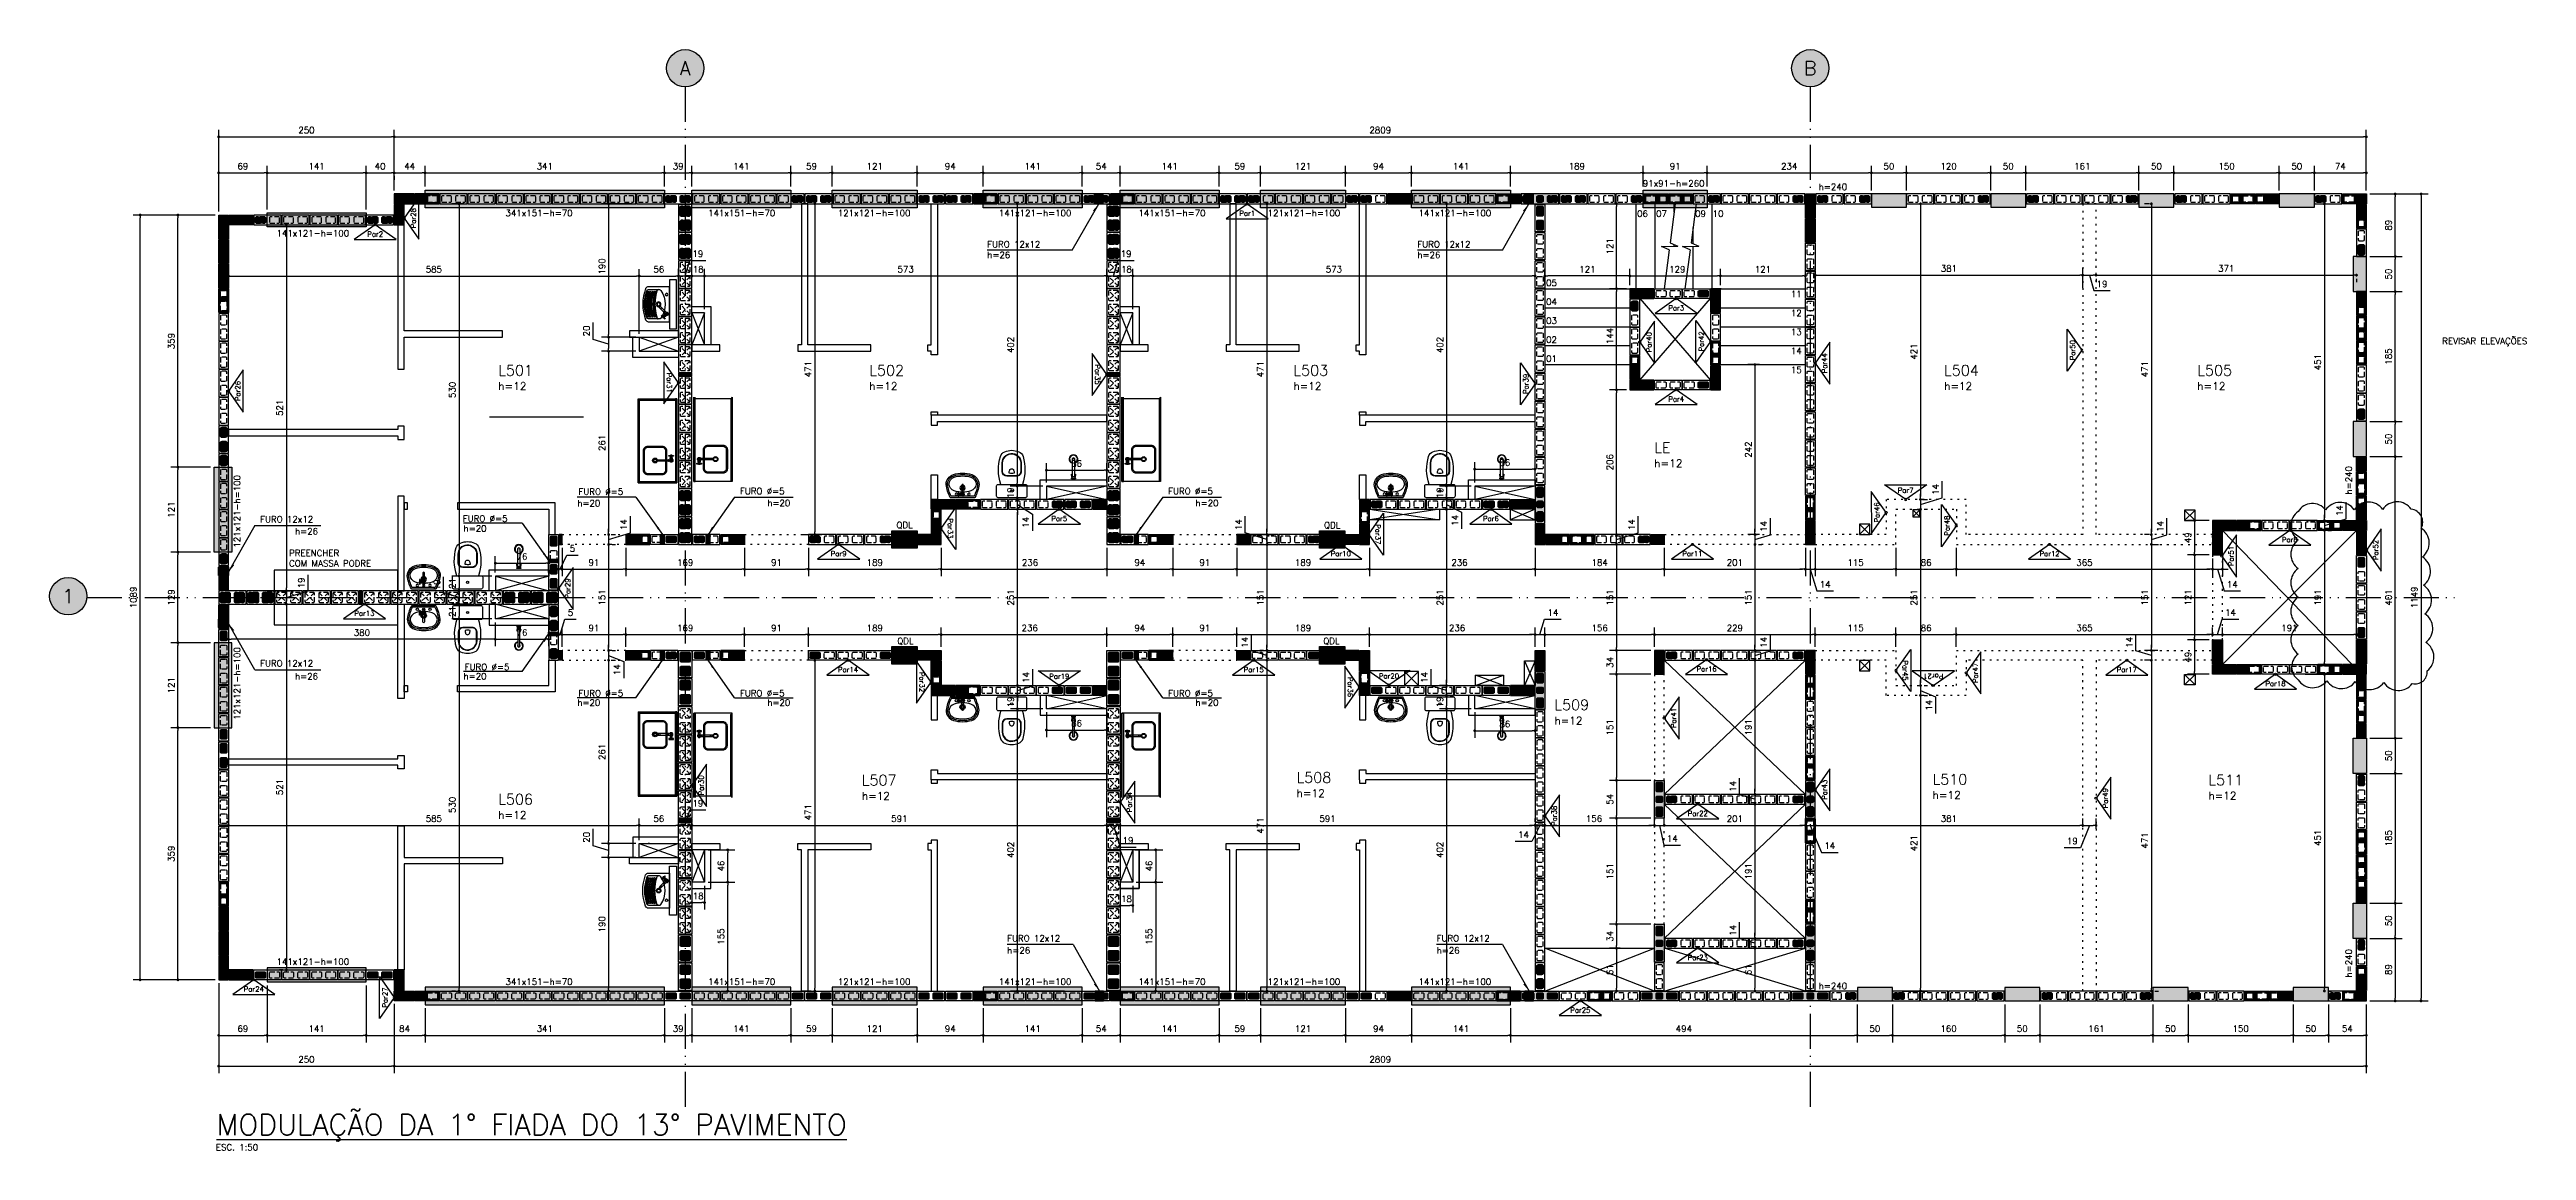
# Model space of a CAD drawing. Extents: x -14651 to 3487, y -4567 to -809.
# Drawn here: x -41 to 3487, y -2377 to -809 of the extents above; entities that cross this region are included whole.
import ezdxf
from ezdxf.enums import TextEntityAlignment as Align

# ---------------------------------------------------------------- set-up
doc = ezdxf.new("R2010")
doc.units = 0
doc.header["$LTSCALE"] = 25
for name, pattern in [('DASHED2', [0.375, 0.25, -0.125]), ('ESTILO_TQS_0002', [0.4, 0.1, -0.3]), ('ESTILO_TQS_0004', [3.3, 2, -0.4, 0.05, -0.4, 0.05, -0.4])]:
    doc.linetypes.add(name, pattern=pattern)
for name, color, linetype in [('203', 1, 'DASHED2'), ('213', 252, 'Continuous'), ('241', 2, 'Continuous'), ('247', 50, 'Continuous'), ('248', 100, 'Continuous'), ('249', 20, 'Continuous'), ('252', 1, 'Continuous'), ('253', 251, 'Continuous'), ('ABERTURAS', 53, 'Continuous'), ('ac-furo', 170, 'Continuous'), ('ALVENARIA NÃO ESTRUTURAL', 242, 'Continuous'), ('Arranque', 14, 'Continuous'), ('COTA', 1, 'Continuous'), ('EIXOS', 1, 'ESTILO_TQS_0004'), ('FERRO', 5, 'Continuous'), ('H2', 252, 'Continuous'), ('H4', 254, 'Continuous'), ('HID-FURO-LAJE', 6, 'Continuous'), ('IND-EIXOS', 2, 'Continuous'), ('L-D', 2, 'Continuous'), ('L-N', 4, 'Continuous'), ('Linha_fina', 1, 'Continuous'), ('Pena_1', 1, 'Continuous'), ('Pena_2', 2, 'Continuous'), ('PENA_6', 6, 'Continuous'), ('PILARETE', 3, 'Continuous'), ('PORTA', 3, 'ESTILO_TQS_0002'), ('PROJ', 252, 'Continuous'), ('T1', 2, 'Continuous'), ('T4', 6, 'Continuous'), ('TEXT-EIXOS', 3, 'Continuous'), ('TEXTO', 3, 'Continuous'), ('TJANELA', 2, 'Continuous'), ('VIGA', 3, 'Continuous'), ('XREF-MC41-BAS-PLN-TIPO-1AO13-FINAL-10$0$PAR_ALV_BAI_ATOMO', 2, 'Continuous'), ('XREF-MC41-BAS-PLN-TIPO-1AO14-FINAL-08$0$PAR_ALV_BAI_ATOMO', 2, 'Continuous'), ('XREF-MC41-BAS-PLN-TIPO-1AO14-FINAL-08$0$PAR_DRY_ATOMO', 3, 'Continuous'), ('XREF-MC41-BAS-PLN-TIPO-1AO14-FINAL-10$0$PAR_ALV_BAI_ATOMO', 2, 'Continuous'), ('XREF-MC41-BAS-PLN-TIPO-INFE1AO14-FINAL-08$0$PAR_ALV_BAI_ATOMO', 2, 'Continuous')]:
    doc.layers.add(name, color=color, linetype=linetype)
doc.styles.add('COTA', font='romans.shx')
doc.styles.get("Standard").update_dxf_attribs({"font": 'romans.shx'})
doc.styles.add('Texto1', font='romans.shx', dxfattribs={"height": 9})
doc.styles.add('Texto4', font='romans.shx', dxfattribs={"height": 30})
doc.dimstyles.new('forma', dxfattribs={"dimscale": 5, "dimtxt": 1.8, "dimasz": 0.8, "dimexe": 2, "dimexo": 1, "dimgap": 1, "dimtad": 1, "dimdec": 1, "dimzin": 9, "dimtxsty": 'COTA', "dimblk1": 'DOT', "dimblk2": 'DOT', "dimsah": 1, "dimcen": 0, "dimdle": 1, "dimclrd": 256, "dimclre": 256, "dimclrt": 2, "dimadec": 0, "dimazin": 0, "dimtfac": 1, "dimtdec": 0, "dimtmove": 0, "dimatfit": 3, "dimfxl": 1, "dimtolj": 1, "dimtzin": 0, "dimarcsym": 0})
pattern_1 = [(0, (1040.9, -1164.3), (0, 698.5), [508, -190.5]), (90, (1040.9, -1164.3), (-698.5, 4e-14), [508, -190.5])]

msp = doc.modelspace()

# ---------------------------------------------------------------- texts
at = {"layer": 'L-D'}
for p in [(597.71, -1293.73), (1126.22, -1293.73), (1730.29, -1293.73), (2657.09, -1293.73), (3017.76, -1293.73), (2244.33, -1403.67), (2102.03, -1770.04), (1115.52, -1877.25), (1734.76, -1873.4), (2640.66, -1876.07), (3033.59, -1876.97), (597.71, -1904.41)]:
    msp.add_text('h=12', height=11, dxfattribs=at).set_placement(p)
at = {"layer": 'L-N'}
for s, p in [('L501', (597.71, -1273.33)), ('L502', (1126.22, -1273.33)), ('L503', (1730.29, -1273.33)), ('L504', (2657.09, -1273.33)), ('L505', (3017.76, -1273.33)), ('LE', (2244.33, -1383.27)), ('L509', (2102.03, -1749.64)), ('L506', (597.71, -1884.01)), ('L507', (1115.52, -1856.85)), ('L508', (1734.76, -1853)), ('L510', (2640.66, -1855.67)), ('L511', (3033.59, -1856.57))]:
    msp.add_text(s, height=15, dxfattribs=at).set_placement(p)
at = {"layer": 'T1', "style": 'Texto1'}
for s, p in [('06', (2227.57, -1047.18)), ('07', (2254.57, -1047.18)), ('09', (2310.17, -1047.18)), ('10', (2335.18, -1047.18)), ('05', (2097.89, -1145.62, 0.04)), ('04', (2097.89, -1172.62, 0.04)), ('11', (2446.57, -1161.57, 0.04)), ('03', (2097.89, -1199.62, 0.04)), ('12', (2446.57, -1188.57, 0.04)), ('02', (2097.89, -1226.62, 0.04)), ('13', (2446.57, -1215.57, 0.04)), ('14', (2446.57, -1242.57, 0.04)), ('01', (2097.89, -1253.62, 0.04)), ('15', (2446.57, -1269.57, 0.04))]:
    msp.add_text(s, height=9, dxfattribs=at).set_placement(p, align=Align.CENTER)
for s, p in [('FURO 12x12', (1294.17, -1090.73)), ('FURO 12x12', (1906.85, -1090.73)), ('h=26', (1294.19, -1105.85)), ('h=26', (1906.88, -1105.85)), ('REVISAR ELEVAÇÕES', (3366.63, -1228.59)), ('FURO Ø=5', (711.96, -1442.99)), ('FURO Ø=5', (941.93, -1442.26)), ('FURO Ø=5', (1551.91, -1442.28)), ('FURO 12x12', (258.55, -1482.21)), ('FURO Ø=5', (547.23, -1481.29)), ('h=20', (710.29, -1459.39)), ('h=20', (980.89, -1459.21)), ('h=20', (1590.88, -1459.23)), ('h=26', (308.24, -1499.51)), ('h=20', (548.3, -1495.46)), ('FURO 12x12', (258.51, -1687.47)), ('FURO Ø=5', (549.94, -1692.68)), ('h=26', (308.2, -1705.97)), ('h=20', (548.26, -1705.89)), ('FURO Ø=5', (711.96, -1730.06)), ('FURO Ø=5', (941.93, -1730.05)), ('FURO Ø=5', (1551.92, -1730.05)), ('h=20', (710.29, -1743.27)), ('h=20', (980.89, -1743.26)), ('h=20', (1590.88, -1743.26)), ('FURO 12x12', (1322.57, -2078.97)), ('FURO 12x12', (1934.26, -2079.01)), ('h=26', (1322.59, -2096.27)), ('h=26', (1934.28, -2096.3))]:
    msp.add_text(s, height=9, dxfattribs=at).set_placement(p)
at = {"layer": 'T1', "ltscale": 0.25, "style": 'Texto1'}
for s, p in [('COM MASSA PODRE', (299.79, -1545.1)), ('PREENCHER', (299.79, -1530.53))]:
    msp.add_text(s, height=9, dxfattribs=at).set_placement(p)
at = {"layer": 'T4', "style": 'Texto4'}
msp.add_text('%%UMODULAÇÃO DA 1° FIADA DO 13° PAVIMENTO', height=30, dxfattribs=at).set_placement((196.61, -2354.86))
at = {"layer": 'TEXT-EIXOS'}
for s, p in [('A', (863.91, -835.54)), ('B', (2466.41, -835.54)), ('1', (-14.83, -1587.36))]:
    msp.add_text(s, height=20, dxfattribs=at).set_placement(p, align=Align.MIDDLE_CENTER)
at = {"layer": 'TEXTO', "color": 2, "style": 'Texto1'}
msp.add_text('ESC. 1:50', height=9, dxfattribs=at).set_placement((195.5, -2376.59))
at = {"layer": 'TJANELA', "style": 'Texto1'}
for s, p in [('91x91-h=260', (2271.86, -1004.14)), ('h=240', (2498.71, -1008.94)), ('341x151-h=70', (655.79, -1046.29)), ('141x151-h=70', (944.45, -1046.29)), ('121x121-h=100', (1133.09, -1046.29)), ('141x121-h=100', (1362.35, -1046.29)), ('141x151-h=70', (1557.35, -1046.29)), ('121x121-h=100', (1745.33, -1046.29)), ('141x121-h=100', (1960.33, -1046.29)), ('141x121-h=100', (333.6, -1074.97)), ('QDL', (1176.48, -1490.66)), ('QDL', (1785.54, -1490.72)), ('QDL', (1177.64, -1655.66)), ('QDL', (1784.4, -1655.72)), ('141x121-h=100', (333.6, -2112.23)), ('341x151-h=70', (655.79, -2140.9)), ('141x151-h=70', (944.45, -2140.9)), ('121x121-h=100', (1133.09, -2140.9)), ('141x121-h=100', (1362.35, -2140.9)), ('141x151-h=70', (1557.35, -2140.9)), ('121x121-h=100', (1745.33, -2140.9)), ('141x121-h=100', (1960.33, -2140.9)), ('h=240', (2498.71, -2146.75))]:
    msp.add_text(s, height=9, dxfattribs=at).set_placement(p, align=Align.CENTER)
for s, p in [('h=240', (3237.99, -1422.3)), ('121x121-h=100', (230.23, -1466.52)), ('121x121-h=100', (230.23, -1711.67)), ('h=240', (3237.99, -2110.05))]:
    msp.add_text(s, height=9, rotation=90, dxfattribs=at).set_placement(p, align=Align.CENTER)

# ---------------------------------------------------------------- blocks, each defined once
blk = doc.blocks.new('P4020')
blk.add_lwpolyline([(-19.5, -9.5), (19.5, -9.5), (19.5, 9.5), (-19.5, 9.5), (-19.5, -9.5)])
at = {"color": 1, "linetype": 'DASHED2'}
for points in [[(-17, -6), (-16, -7), (-4, -7), (-3, -6), (-3, 6), (-4, 7), (-16, 7), (-17, 6), (-17, -6)], [(3, -6), (4, -7), (16, -7), (17, -6), (17, 6), (16, 7), (4, 7), (3, 6), (3, -6)]]:
    blk.add_lwpolyline(points, dxfattribs=at)
at = {"layer": '203', "color": 253}
for p, q in [((-16.5, 6.5), (-3.5, -6.5)), ((-3.5, 6.5), (-16.5, -6.5)), ((16.5, 6.5), (3.5, -6.5)), ((3.5, 6.5), (16.5, -6.5))]:
    blk.add_line(p, q, dxfattribs=at)
blk = doc.blocks.new('P4015', base_point=(5842102.11612, -8124149.02973))
blk.add_lwpolyline([(5842082.61612, -8124156.02973), (5842121.61612, -8124156.02973), (5842121.61612, -8124142.02973), (5842082.61612, -8124142.02973), (5842082.61612, -8124156.02973)])
at = {"color": 1, "linetype": 'DASHED2'}
for points in [[(5842085.11612, -8124152.52973), (5842086.11612, -8124153.52973), (5842098.11612, -8124153.52973), (5842099.11612, -8124152.52973), (5842099.11612, -8124145.52973), (5842098.11612, -8124144.52973), (5842086.11612, -8124144.52973), (5842085.11612, -8124145.52973), (5842085.11612, -8124152.52973)], [(5842105.11612, -8124152.52973), (5842106.11612, -8124153.52973), (5842118.11612, -8124153.52973), (5842119.11612, -8124152.52973), (5842119.11612, -8124145.52973), (5842118.11612, -8124144.52973), (5842106.11612, -8124144.52973), (5842105.11612, -8124145.52973), (5842105.11612, -8124152.52973)]]:
    blk.add_lwpolyline(points, dxfattribs=at)
blk = doc.blocks.new('P3515')
at = {"layer": '248'}
h = blk.add_hatch(color=100, dxfattribs=at)
h.paths.add_polyline_path([(17, 7), (-17, 7), (-17, -7), (17, -7)])
h.paths.add_polyline_path([(-5.5, -3.5), (-6.5, -4.5), (-13.5, -4.5), (-14.5, -3.5), (-14.5, 3.5), (-13.5, 4.5), (-6.5, 4.5), (-5.5, 3.5)], flags=16)
h.paths.add_polyline_path([(0.5, 3.5), (1.5, 4.5), (13.5, 4.5), (14.5, 3.5), (14.5, -3.5), (13.5, -4.5), (1.5, -4.5), (0.5, -3.5)], flags=16)
blk.add_lwpolyline([(-17, -7), (17, -7), (17, 7), (-17, 7), (-17, -7)])
at = {"color": 1, "linetype": 'DASHED2'}
for points in [[(-14.5, -3.5), (-13.5, -4.5), (-6.5, -4.5), (-5.5, -3.5), (-5.5, 3.5), (-6.5, 4.5), (-13.5, 4.5), (-14.5, 3.5), (-14.5, -3.5)], [(0.5, -3.5), (1.5, -4.5), (13.5, -4.5), (14.5, -3.5), (14.5, 3.5), (13.5, 4.5), (1.5, 4.5), (0.5, 3.5), (0.5, -3.5)]]:
    blk.add_lwpolyline(points, dxfattribs=at)
blk = doc.blocks.new('P0515')
at = {"layer": '253'}
blk.add_hatch(color=210, dxfattribs=at).paths.add_polyline_path([(-2, -7), (2, -7), (2, 7), (-2, 7)])
blk.add_lwpolyline([(-2, -7), (2, -7), (2, 7), (-2, 7), (-2, -7)])
blk = doc.blocks.new('P3015')
at = {"layer": '252'}
h = blk.add_hatch(color=21, dxfattribs=at)
h.paths.add_polyline_path([(14.5, -7), (14.5, 7), (-14.5, 7), (-14.5, -7)])
h.paths.add_polyline_path([(3, 3.5), (4, 4.5), (11, 4.5), (12, 3.5), (12, -3.5), (11, -4.5), (4, -4.5), (3, -3.5)], flags=16)
h.paths.add_polyline_path([(-3, -3.5), (-4, -4.5), (-11, -4.5), (-12, -3.5), (-12, 3.5), (-11, 4.5), (-4, 4.5), (-3, 3.5)], flags=16)
blk.add_lwpolyline([(-14.5, -7), (14.5, -7), (14.5, 7), (-14.5, 7), (-14.5, -7)])
at = {"color": 1, "linetype": 'DASHED2'}
for points in [[(-12, -3.5), (-11, -4.5), (-4, -4.5), (-3, -3.5), (-3, 3.5), (-4, 4.5), (-11, 4.5), (-12, 3.5), (-12, -3.5)], [(3, -3.5), (4, -4.5), (11, -4.5), (12, -3.5), (12, 3.5), (11, 4.5), (4, 4.5), (3, 3.5), (3, -3.5)]]:
    blk.add_lwpolyline(points, dxfattribs=at)
blk = doc.blocks.new('P0520')
at = {"layer": '253'}
blk.add_hatch(color=129, dxfattribs=at).paths.add_polyline_path([(2, 9.5), (-2, 9.5), (-2, -9.5), (2, -9.5)])
blk.add_lwpolyline([(2, 9.5), (-2, 9.5), (-2, -9.5), (2, -9.5), (2, 9.5)])
blk = doc.blocks.new('P5515')
at = {"layer": '249'}
h = blk.add_hatch(color=20, dxfattribs=at)
h.paths.add_polyline_path([(-27, 7), (-27, -7), (27, -7), (27, 7)])
h.paths.add_polyline_path([(-10.5, -3.5), (-11.5, -4.5), (-23.5, -4.5), (-24.5, -3.5), (-24.5, 3.5), (-23.5, 4.5), (-11.5, 4.5), (-10.5, 3.5)], flags=16)
h.paths.add_polyline_path([(-4.5, 3.5), (-3.5, 4.5), (3.5, 4.5), (4.5, 3.5), (4.5, -3.5), (3.5, -4.5), (-3.5, -4.5), (-4.5, -3.5)], flags=16)
h.paths.add_polyline_path([(10.5, 3.5), (11.5, 4.5), (23.5, 4.5), (24.5, 3.5), (24.5, -3.5), (23.5, -4.5), (11.5, -4.5), (10.5, -3.5)], flags=16)
blk.add_lwpolyline([(27, 7), (-27, 7), (-27, -7), (27, -7), (27, 7)])
at = {"color": 1, "linetype": 'DASHED2'}
for points in [[(-10.5, 3.5), (-11.5, 4.5), (-23.5, 4.5), (-24.5, 3.5), (-24.5, -3.5), (-23.5, -4.5), (-11.5, -4.5), (-10.5, -3.5), (-10.5, 3.5)], [(4.5, 3.5), (3.5, 4.5), (-3.5, 4.5), (-4.5, 3.5), (-4.5, -3.5), (-3.5, -4.5), (3.5, -4.5), (4.5, -3.5), (4.5, 3.5)], [(24.5, 3.5), (23.5, 4.5), (11.5, 4.5), (10.5, 3.5), (10.5, -3.5), (11.5, -4.5), (23.5, -4.5), (24.5, -3.5), (24.5, 3.5)]]:
    blk.add_lwpolyline(points, dxfattribs=at)
blk = doc.blocks.new('P2015')
at = {"layer": '247'}
h = blk.add_hatch(color=50, dxfattribs=at)
h.paths.add_polyline_path([(9.5, 7), (-9.5, 7), (-9.5, -7), (9.5, -7)])
h.paths.add_polyline_path([(6, -4.5), (-6, -4.5), (-7, -3.5), (-7, 3.5), (-6, 4.5), (6, 4.5), (7, 3.5), (7, -3.5)], flags=16)
blk.add_lwpolyline([(-9.5, -7), (9.5, -7), (9.5, 7), (-9.5, 7), (-9.5, -7)])
at = {"color": 1, "linetype": 'DASHED2'}
blk.add_lwpolyline([(-7, -3.5), (-6, -4.5), (6, -4.5), (7, -3.5), (7, 3.5), (6, 4.5), (-6, 4.5), (-7, 3.5), (-7, -3.5)], dxfattribs=at)
blk = doc.blocks.new('GR-0909')
at = {"layer": '213'}
h = blk.add_hatch(color=256, dxfattribs=at)
h.paths.add_polyline_path([(3.5, -4.5), (4.5, -3.5), (4.500001, 3.5), (3.500001, 4.5), (-3.499999, 4.5), (-4.499999, 3.5), (-4.5, -3.5), (-3.5, -4.5)])
h.paths.add_polyline_path([(-2, 0, -1), (2, 0, -1)], flags=16)
at = {"layer": 'Arranque'}
blk.add_hatch(color=256, dxfattribs=at).paths.add_polyline_path([(2, 0, 1), (-2, 0, 1)])
at = {"layer": '213'}
blk.add_lwpolyline([(3.500001, 4.5), (4.500001, 3.5), (4.5, -3.5), (3.5, -4.5), (-3.5, -4.5), (-4.5, -3.5), (-4.499999, 3.5), (-3.499999, 4.5), (3.500001, 4.5)], dxfattribs=at)
at = {"layer": 'FERRO', "linetype": 'Continuous'}
blk.add_circle((0, 0), 2, dxfattribs=at)
blk = doc.blocks.new('GR-1409')
at = {"layer": '213'}
h = blk.add_hatch(color=256, dxfattribs=at)
h.paths.add_polyline_path([(-6, 4.5), (-7, 3.5), (-7, -3.5), (-6, -4.5), (6, -4.5), (7, -3.5), (7, 3.5), (6, 4.5)])
h.paths.add_polyline_path([(-2, 0, 1), (2, 0, 1)], flags=16)
at = {"layer": 'Arranque'}
blk.add_hatch(color=256, dxfattribs=at).paths.add_polyline_path([(-2, 0, 1), (2, 0, 1)])
at = {"layer": '213'}
blk.add_lwpolyline([(-7, 3.5), (-6, 4.5), (6, 4.5), (7, 3.5), (7, -3.5), (6, -4.5), (-6, -4.5), (-7, -3.5), (-7, 3.5)], dxfattribs=at)
at = {"layer": 'FERRO', "linetype": 'Continuous'}
blk.add_circle((0, 0), 2, dxfattribs=at)
blk = doc.blocks.new('GR-1414')
at = {"layer": '213'}
h = blk.add_hatch(color=256, dxfattribs=at)
h.paths.add_polyline_path([(6, -7), (7, -6), (7, 6), (6, 7), (-6, 7), (-7, 6), (-7, -6), (-6, -7)])
h.paths.add_polyline_path([(2, 0, 1), (-2, 0, 1)], flags=16)
at = {"layer": 'Arranque'}
blk.add_hatch(color=256, dxfattribs=at).paths.add_polyline_path([(2, 0, 1), (-2, 0, 1)])
at = {"layer": '213'}
for p, q in [((-7, 6), (-6, 7)), ((-7, -6), (-7, 6)), ((-6, 7), (6, 7)), ((6, 7), (7, 6)), ((7, 6), (7, -6)), ((-6, -7), (-7, -6)), ((6, -7), (-6, -7)), ((7, -6), (6, -7))]:
    blk.add_line(p, q, dxfattribs=at)
at = {"layer": 'FERRO', "linetype": 'Continuous'}
blk.add_circle((0, 0), 2, dxfattribs=at)
blk = doc.blocks.new('XREF-MC41-BAS-PLN-AMO-FINAIS-02.03.08.09$0$CUBA03')
at = {"layer": 'PROJ'}
for p, q in [((-0.01, -0.05), (0.01, -0.05)), ((0, -0.06), (0, -0.04))]:
    blk.add_line(p, q, dxfattribs=at)
for points in [[(-0.131, -0.33, 0.077416), (0, -0.35, 0.077416), (0.131, -0.33, 0.326333), (0.235, -0.187, 0.08687), (0.176, -0.003, 0.279276), (0.172, 0), (-0.172, 0, 0.279276), (-0.176, -0.003, 0.08687), (-0.235, -0.187, 0.326333)], [(0.215, -0.188, 0.080556), (0.164, -0.023, 0.285352), (0.16, -0.02), (-0.16, -0.02, 0.285352), (-0.164, -0.023, 0.080556), (-0.215, -0.188, 0.323537), (-0.125, -0.311, 0.077416), (0, -0.33, 0.077416), (0.125, -0.311, 0.323537)], [(0.118, -0.098, 0.077416), (0, -0.08, 0.077416), (-0.118, -0.098, 0.305715), (-0.195, -0.195, 0.305715), (-0.118, -0.292, 0.077416), (0, -0.31, 0.077416), (0.118, -0.292, 0.305715), (0.195, -0.195, 0.305715)]]:
    blk.add_lwpolyline(points, format="xyb", close=True, dxfattribs=at)
for centre, radius in [((-0.09, -0.05), 0.0175), ((0, -0.14), 0.0375), ((0, -0.14), 0.0225), ((0, -0.05), 0.0175), ((0.09, -0.05), 0.0175)]:
    blk.add_circle(centre, radius, dxfattribs=at)
blk = doc.blocks.new('XREF-MC41-BAS-PLN-AMO-FINAIS-01.10$0$CUBA03')
at = {"layer": 'PROJ'}
for p, q in [((-0.01, -0.05), (0.01, -0.05)), ((0, -0.06), (0, -0.04))]:
    blk.add_line(p, q, dxfattribs=at)
for points in [[(-0.131, -0.33, 0.077416), (0, -0.35, 0.077416), (0.131, -0.33, 0.326333), (0.235, -0.187, 0.08687), (0.176, -0.003, 0.279276), (0.172, 0), (-0.172, 0, 0.279276), (-0.176, -0.003, 0.08687), (-0.235, -0.187, 0.326333)], [(0.215, -0.188, 0.080556), (0.164, -0.023, 0.285352), (0.16, -0.02), (-0.16, -0.02, 0.285352), (-0.164, -0.023, 0.080556), (-0.215, -0.188, 0.323537), (-0.125, -0.311, 0.077416), (0, -0.33, 0.077416), (0.125, -0.311, 0.323537)], [(0.118, -0.098, 0.077416), (0, -0.08, 0.077416), (-0.118, -0.098, 0.305715), (-0.195, -0.195, 0.305715), (-0.118, -0.292, 0.077416), (0, -0.31, 0.077416), (0.118, -0.292, 0.305715), (0.195, -0.195, 0.305715)]]:
    blk.add_lwpolyline(points, format="xyb", close=True, dxfattribs=at)
for centre, radius in [((-0.09, -0.05), 0.0175), ((0, -0.14), 0.0375), ((0, -0.14), 0.0225), ((0, -0.05), 0.0175), ((0.09, -0.05), 0.0175)]:
    blk.add_circle(centre, radius, dxfattribs=at)
blk = doc.blocks.new('A$C3139355f')
at = {"true_color": 0xffffff}
h = blk.add_hatch(dxfattribs=at)
h.set_pattern_fill('ANGLE', scale=100)
h.set_pattern_definition(pattern_1)
h.paths.add_polyline_path([(1064.7, -1170.6, -0.113615), (1065.9, -1167.8, -0.231363), (1065.6, -1168), (1016.1, -1168, -0.07375), (1017.1, -1170.2), (1021.8, -1191.2, 0.351222), (1022.2, -1191.5), (1059.7, -1191.5, 0.351222), (1060, -1191.2)])
h.paths.add_polyline_path([(1066, -1164.7, 0.414214), (1065.6, -1164.3), (1016.2, -1164.3, 0.460965), (1015.8, -1164.8), (1015.8, -1167.6, -0.014121), (1016.1, -1168), (1065.6, -1168, 0.414214), (1066, -1167.6)])
h.paths.add_polyline_path([(1043.4, -1203.1, 0.414214), (1043, -1202.6), (1039.5, -1202.6, 0.414214), (1039, -1203.1), (1039, -1206.7), (1043.5, -1206.7)])
h.paths.add_polyline_path([(1043.4, -1191.5), (1039, -1191.5), (1039, -1197.5), (1043.4, -1197.5)])
h = blk.add_hatch(dxfattribs=at)
h.set_pattern_fill('ANGLE', scale=100)
h.set_pattern_definition(pattern_1)
h.paths.add_polyline_path([(1043.4, -1191.5), (1039, -1191.5), (1039, -1197.5), (1043.4, -1197.5)])
h.paths.add_polyline_path([(1043.6, -1207.2), (1038.8, -1207.2), (1038.8, -1212, 1), (1043.6, -1212)], flags=17)
h.paths.add_polyline_path([(1064.7, -1170.6, -0.113615), (1065.9, -1167.8, -0.231363), (1065.6, -1168), (1016.1, -1168, -0.07375), (1017.1, -1170.2), (1021.8, -1191.2, 0.351222), (1022.2, -1191.5), (1059.7, -1191.5, 0.351222), (1060, -1191.2)])
h.paths.add_polyline_path([(1066, -1164.7, 0.414214), (1065.6, -1164.3), (1016.2, -1164.3, 0.460965), (1015.8, -1164.8), (1015.8, -1167.6, -0.014121), (1016.1, -1168), (1065.6, -1168, 0.414214), (1066, -1167.6)])
h.paths.add_polyline_path([(1043.6, -1212), (1043.6, -1207.2), (1038.8, -1207.2), (1038.8, -1212, 1)])
h.paths.add_polyline_path([(1043.9, -1206.7, -0.414214), (1044.1, -1207), (1044.1, -1207, -0.414214), (1043.9, -1207.2), (1043.6, -1207.2), (1043.6, -1212, -1), (1038.8, -1212), (1038.8, -1207.2), (1038.5, -1207.2, -0.414214), (1038.3, -1207), (1038.3, -1207, -0.414214), (1038.5, -1206.7), (1039, -1206.7), (1039, -1203.1, -0.414214), (1039.5, -1202.6), (1039.5, -1202.4, -0.414214), (1039.8, -1202.1), (1040.3, -1202.1), (1040.3, -1199.9), (1040.2, -1199.9, -0.222161), (1039.8, -1199.7), (1039.5, -1199.3), (1039.6, -1199.3), (1039, -1198.5), (1038.2, -1198.5), (1038.2, -1197.5), (1044.3, -1197.5), (1044.3, -1198.5), (1043.5, -1198.5), (1042.9, -1199.3), (1043.1, -1199.3), (1042.7, -1199.7, -0.222161), (1042.4, -1199.9), (1042.2, -1199.9), (1042.2, -1202.1), (1042.7, -1202.1, -0.414214), (1043, -1202.4), (1043, -1202.6, -0.378388), (1043.4, -1203.1), (1043.5, -1206.7)])
at = {"layer": 'ALVENARIA NÃO ESTRUTURAL'}
for p, q in [((1182.1, -226.3), (1173.1, -226.3)), ((1173.1, -226.3), (1173.1, -427.3)), ((1182.1, -427.3), (1182.1, -226.3)), ((1358.1, -427.3), (1358.1, -226.3)), ((1358.1, -226.3), (1367.1, -226.3)), ((1367.1, -226.3), (1367.1, -441.3)), ((1792.1, -226.3), (1783.1, -226.3)), ((1783.1, -226.3), (1783.1, -427.3)), ((1792.1, -427.3), (1792.1, -226.3)), ((1968.1, -427.3), (1968.1, -226.3)), ((1968.1, -226.3), (1977.1, -226.3)), ((1977.1, -226.3), (1977.1, -441.3)), ((607.1, -256.3), (598.1, -256.3)), ((598.1, -256.3), (598.1, -461.8)), ((607.1, -407.3), (607.1, -256.3)), ((995.1, -334.3), (985.1, -334.3)), ((985.1, -334.3), (985.1, -404.3)), ((995.1, -404.3), (995.1, -334.3)), ((1017.1, -372.3), (1044.1, -372.3)), ((1017.1, -381.3), (1017.1, -372.3)), ((1035.1, -381.3), (1017.1, -381.3)), ((1035.1, -427.3), (1035.1, -381.3)), ((1044.1, -372.3), (1044.1, -427.3)), ((1627.1, -372.3), (1654.1, -372.3)), ((1627.1, -381.3), (1627.1, -372.3)), ((1645.1, -381.3), (1627.1, -381.3)), ((1645.1, -427.3), (1645.1, -381.3)), ((1654.1, -372.3), (1654.1, -427.3)), ((747.1, -407.3), (607.1, -407.3)), ((607.1, -416.3), (747.1, -416.3)), ((607.1, -461.8), (607.1, -416.3)), ((747.1, -416.3), (747.1, -407.3)), ((998.1, -407.3), (928.1, -407.3)), ((928.1, -407.3), (928.1, -416.3)), ((928.1, -416.3), (998.1, -416.3)), ((933.1, -445.3), (933.1, -416.3)), ((942.1, -416.3), (942.1, -436.3)), ((985.1, -404.3), (995.1, -404.3)), ((998.1, -416.3), (998.1, -407.3)), ((998.1, -445.3), (933.1, -445.3)), ((942.1, -436.3), (998.1, -436.3)), ((998.1, -436.3), (998.1, -445.3)), ((1057.1, -427.3), (1017.1, -427.3)), ((1017.1, -427.3), (1017.1, -436.3)), ((1017.1, -436.3), (1057.1, -436.3)), ((1057.1, -436.3), (1057.1, -427.3)), ((1173.1, -427.3), (1168.1, -427.3)), ((1168.1, -427.3), (1168.1, -436.3)), ((1168.1, -436.3), (1168.1, -436.3)), ((1168.1, -436.3), (1168.1, -436.3)), ((1168.1, -436.3), (1272.1, -436.3)), ((1272.1, -427.3), (1182.1, -427.3)), ((1272.1, -436.3), (1272.1, -427.3)), ((1353.1, -436.3), (1353.1, -427.3)), ((1353.1, -427.3), (1358.1, -427.3)), ((1358.1, -436.3), (1353.1, -436.3)), ((1358.1, -441.3), (1358.1, -436.3)), ((1367.1, -441.3), (1358.1, -441.3)), ((1667.1, -427.3), (1627.1, -427.3)), ((1627.1, -427.3), (1627.1, -436.3)), ((1627.1, -436.3), (1667.1, -436.3)), ((1654.1, -427.3), (1645.1, -427.3)), ((1667.1, -436.3), (1667.1, -427.3)), ((1783.1, -427.3), (1778.1, -427.3)), ((1778.1, -427.3), (1778.1, -436.3)), ((1778.1, -436.3), (1778.1, -436.3)), ((1778.1, -436.3), (1778.1, -436.3)), ((1778.1, -436.3), (1882.1, -436.3)), ((1882.1, -427.3), (1792.1, -427.3)), ((1882.1, -436.3), (1882.1, -427.3)), ((1963.1, -436.3), (1963.1, -427.3)), ((1963.1, -427.3), (1968.1, -427.3)), ((1968.1, -436.3), (1963.1, -436.3)), ((1968.1, -441.3), (1968.1, -436.3)), ((1977.1, -441.3), (1968.1, -441.3)), ((598.1, -461.8), (607.1, -461.8)), ((1358.1, -527.3), (1358.1, -522.3)), ((1358.1, -522.3), (1367.1, -522.3)), ((1358.1, -527.3), (1358.1, -541.3)), ((1608.1, -527.3), (1358.1, -527.3)), ((1367.1, -522.3), (1367.1, -527.3)), ((1608.1, -536.3), (1608.1, -527.3)), ((1968.1, -527.3), (1968.1, -522.3)), ((1968.1, -522.3), (1977.1, -522.3)), ((1968.1, -527.3), (1968.1, -541.3)), ((2218.1, -527.3), (1968.1, -527.3)), ((1977.1, -522.3), (1977.1, -527.3)), ((2218.1, -536.3), (2218.1, -527.3)), ((598.1, -547.8), (357.1, -547.8)), ((357.1, -547.8), (357.1, -556.8)), ((357.1, -556.8), (598.1, -556.8)), ((607.1, -542.8), (598.1, -542.8)), ((598.1, -542.8), (598.1, -547.8)), ((598.1, -556.8), (598.1, -561.8)), ((598.1, -561.8), (607.1, -561.8)), ((607.1, -561.8), (607.1, -542.8)), ((728.6, -529.6), (862.8, -529.6)), ((1358.1, -541.3), (1367.1, -541.3)), ((1367.1, -541.3), (1367.1, -536.3)), ((1367.1, -536.3), (1608.1, -536.3)), ((1968.1, -541.3), (1977.1, -541.3)), ((1977.1, -541.3), (1977.1, -536.3)), ((1977.1, -536.3), (2218.1, -536.3)), ((1358.1, -647.3), (1358.1, -612.3)), ((1358.1, -612.3), (1367.1, -612.3)), ((1367.1, -612.3), (1367.1, -647.3)), ((1513.1, -647.3), (1513.1, -619.3)), ((1513.1, -619.3), (1608.1, -619.3)), ((1608.1, -628.3), (1522.1, -628.3)), ((1522.1, -628.3), (1522.1, -647.3)), ((1608.1, -619.3), (1608.1, -628.3)), ((1968.1, -647.3), (1968.1, -612.3)), ((1968.1, -612.3), (1977.1, -612.3)), ((1977.1, -612.3), (1977.1, -647.3)), ((2123.1, -647.3), (2123.1, -619.3)), ((2123.1, -619.3), (2218.1, -619.3)), ((2218.1, -628.3), (2132.1, -628.3)), ((2132.1, -628.3), (2132.1, -647.3)), ((2218.1, -619.3), (2218.1, -628.3)), ((607.1, -642.8), (598.1, -642.8)), ((598.1, -642.8), (598.1, -777.3)), ((607.1, -777.3), (607.1, -642.8)), ((612.1, -652.3), (607.1, -652.3)), ((607.1, -652.3), (607.1, -661.3)), ((607.1, -661.3), (612.1, -661.3)), ((612.1, -661.3), (612.1, -652.3)), ((683.1, -652.3), (683.1, -661.3)), ((822.1, -652.3), (683.1, -652.3)), ((683.1, -661.3), (813.1, -661.3)), ((813.1, -661.3), (813.1, -697.3)), ((822.1, -697.3), (822.1, -652.3)), ((1367.1, -647.3), (1358.1, -647.3)), ((1522.1, -647.3), (1513.1, -647.3)), ((1513.1, -647.3), (1513.1, -647.3)), ((1977.1, -647.3), (1968.1, -647.3)), ((2132.1, -647.3), (2123.1, -647.3)), ((2123.1, -647.3), (2123.1, -647.3)), ((813.1, -697.3), (822.1, -697.3)), ((728.1, -777.3), (728.1, -747.3)), ((728.1, -747.3), (813.1, -747.3)), ((813.1, -756.3), (737.1, -756.3)), ((737.1, -756.3), (737.1, -777.3)), ((813.1, -747.3), (813.1, -756.3)), ((598.1, -777.3), (607.1, -777.3)), ((598.1, -930.8), (598.1, -796.3)), ((598.1, -796.3), (607.1, -796.3)), ((607.1, -796.3), (607.1, -930.8)), ((737.1, -777.3), (728.1, -777.3)), ((728.1, -796.3), (728.1, -826.3)), ((737.1, -796.3), (728.1, -796.3)), ((737.1, -817.3), (737.1, -796.3)), ((728.1, -826.3), (813.1, -826.3)), ((813.1, -817.3), (737.1, -817.3)), ((813.1, -826.3), (813.1, -817.3)), ((813.1, -912.3), (813.1, -876.3)), ((813.1, -876.3), (822.1, -876.3)), ((822.1, -876.3), (822.1, -921.3)), ((607.1, -912.3), (612.1, -912.3)), ((607.1, -921.3), (607.1, -912.3)), ((612.1, -912.3), (612.1, -921.3)), ((683.1, -921.3), (683.1, -912.3)), ((683.1, -912.3), (813.1, -912.3)), ((607.1, -930.8), (598.1, -930.8)), ((612.1, -921.3), (607.1, -921.3)), ((822.1, -921.3), (683.1, -921.3)), ((1367.1, -926.3), (1358.1, -926.3)), ((1358.1, -926.3), (1358.1, -961.3)), ((1367.1, -961.3), (1367.1, -926.3)), ((1513.1, -926.3), (1513.1, -954.3)), ((1522.1, -926.3), (1513.1, -926.3)), ((1513.1, -926.3), (1513.1, -926.3)), ((1522.1, -945.3), (1522.1, -926.3)), ((1608.1, -945.3), (1522.1, -945.3)), ((1608.1, -954.3), (1608.1, -945.3)), ((1977.1, -926.3), (1968.1, -926.3)), ((1968.1, -926.3), (1968.1, -961.3)), ((1977.1, -926.3), (1968.1, -926.3)), ((1968.1, -926.3), (1968.1, -961.3)), ((1977.1, -961.3), (1977.1, -926.3)), ((1977.1, -961.3), (1977.1, -926.3)), ((2123.1, -926.3), (2123.1, -954.3)), ((2132.1, -926.3), (2123.1, -926.3)), ((2123.1, -926.3), (2123.1, -926.3)), ((2132.1, -926.3), (2123.1, -926.3)), ((2123.1, -926.3), (2123.1, -926.3)), ((2132.1, -945.3), (2132.1, -926.3)), ((2218.1, -945.3), (2132.1, -945.3)), ((2218.1, -954.3), (2218.1, -945.3)), ((2218.1, -954.3), (2218.1, -945.3)), ((1358.1, -961.3), (1367.1, -961.3)), ((1513.1, -954.3), (1608.1, -954.3)), ((1968.1, -961.3), (1977.1, -961.3)), ((1968.1, -961.3), (1977.1, -961.3)), ((2123.1, -954.3), (2218.1, -954.3)), ((357.1, -1025.8), (357.1, -1016.8)), ((357.1, -1016.8), (598.1, -1016.8)), ((598.1, -1016.8), (598.1, -1011.8)), ((598.1, -1011.8), (607.1, -1011.8)), ((607.1, -1011.8), (607.1, -1030.8)), ((598.1, -1025.8), (357.1, -1025.8)), ((598.1, -1030.8), (598.1, -1025.8)), ((607.1, -1030.8), (598.1, -1030.8)), ((1358.1, -1046.3), (1358.1, -1032.3)), ((1358.1, -1032.3), (1367.1, -1032.3)), ((1608.1, -1046.3), (1358.1, -1046.3)), ((1358.1, -1046.3), (1358.1, -1051.3)), ((1358.1, -1051.3), (1367.1, -1051.3)), ((1367.1, -1032.3), (1367.1, -1037.3)), ((1367.1, -1037.3), (1608.1, -1037.3)), ((1367.1, -1051.3), (1367.1, -1046.3)), ((1608.1, -1037.3), (1608.1, -1046.3)), ((1968.1, -1046.3), (1968.1, -1032.3)), ((1968.1, -1032.3), (1977.1, -1032.3)), ((1968.1, -1046.3), (1968.1, -1032.3)), ((1968.1, -1032.3), (1977.1, -1032.3)), ((1968.1, -1046.3), (1968.1, -1051.3)), ((1968.1, -1046.3), (1968.1, -1051.3)), ((1968.1, -1051.3), (1977.1, -1051.3)), ((1968.1, -1051.3), (1977.1, -1051.3)), ((1977.1, -1032.3), (1977.1, -1037.3)), ((1977.1, -1032.3), (1977.1, -1037.3)), ((1977.1, -1037.3), (2218.1, -1037.3)), ((1977.1, -1037.3), (2218.1, -1037.3)), ((2218.1, -1046.3), (1977.1, -1046.3)), ((1977.1, -1051.3), (1977.1, -1046.3)), ((2218.1, -1046.3), (1977.1, -1046.3)), ((1977.1, -1051.3), (1977.1, -1046.3)), ((2218.1, -1037.3), (2218.1, -1046.3)), ((2218.1, -1037.3), (2218.1, -1046.3)), ((598.1, -1317.3), (598.1, -1111.8)), ((598.1, -1111.8), (607.1, -1111.8)), ((607.1, -1111.8), (607.1, -1157.3)), ((998.1, -1128.3), (933.1, -1128.3)), ((933.1, -1128.3), (933.1, -1157.3)), ((998.1, -1137.3), (998.1, -1128.3)), ((607.1, -1157.3), (747.1, -1157.3)), ((747.1, -1157.3), (747.1, -1166.3)), ((928.1, -1157.3), (998.1, -1157.3)), ((928.1, -1166.3), (928.1, -1157.3)), ((942.1, -1157.3), (942.1, -1137.3)), ((942.1, -1137.3), (998.1, -1137.3)), ((998.1, -1157.3), (998.1, -1166.3)), ((1017.1, -1146.3), (1017.1, -1137.3)), ((1017.1, -1137.3), (1057.1, -1137.3)), ((1057.1, -1146.3), (1017.1, -1146.3)), ((1035.1, -1146.3), (1035.1, -1192.3)), ((1044.1, -1201.3), (1044.1, -1146.3)), ((1057.1, -1137.3), (1057.1, -1146.3)), ((1168.1, -1146.3), (1168.1, -1137.3)), ((1168.1, -1137.3), (1168.1, -1137.3)), ((1168.1, -1137.3), (1168.1, -1137.3)), ((1168.1, -1137.3), (1272.1, -1137.3)), ((1173.1, -1146.3), (1168.1, -1146.3)), ((1173.1, -1347.3), (1173.1, -1146.3)), ((1272.1, -1146.3), (1182.1, -1146.3)), ((1182.1, -1146.3), (1182.1, -1347.3)), ((1272.1, -1137.3), (1272.1, -1146.3)), ((1358.1, -1137.3), (1353.1, -1137.3)), ((1353.1, -1137.3), (1353.1, -1146.3)), ((1353.1, -1146.3), (1358.1, -1146.3)), ((1367.1, -1132.3), (1358.1, -1132.3)), ((1358.1, -1132.3), (1358.1, -1137.3)), ((1358.1, -1146.3), (1358.1, -1347.3)), ((1367.1, -1347.3), (1367.1, -1132.3)), ((1627.1, -1146.3), (1627.1, -1137.3)), ((1627.1, -1137.3), (1667.1, -1137.3)), ((1627.1, -1146.3), (1627.1, -1137.3)), ((1627.1, -1137.3), (1667.1, -1137.3)), ((1667.1, -1146.3), (1627.1, -1146.3)), ((1667.1, -1146.3), (1627.1, -1146.3)), ((1645.1, -1146.3), (1645.1, -1192.3)), ((1654.1, -1201.3), (1654.1, -1146.3)), ((1654.1, -1146.3), (1654.1, -1201.3)), ((1654.1, -1201.3), (1654.1, -1146.3)), ((1667.1, -1137.3), (1667.1, -1146.3)), ((1667.1, -1137.3), (1667.1, -1146.3)), ((1778.1, -1146.3), (1778.1, -1137.3)), ((1778.1, -1137.3), (1778.1, -1137.3)), ((1778.1, -1137.3), (1778.1, -1137.3)), ((1778.1, -1137.3), (1882.1, -1137.3)), ((1778.1, -1146.3), (1778.1, -1137.3)), ((1778.1, -1137.3), (1778.1, -1137.3)), ((1778.1, -1137.3), (1778.1, -1137.3)), ((1778.1, -1137.3), (1882.1, -1137.3)), ((1783.1, -1146.3), (1778.1, -1146.3)), ((1783.1, -1146.3), (1778.1, -1146.3)), ((1783.1, -1347.3), (1783.1, -1146.3)), ((1783.1, -1347.3), (1783.1, -1146.3)), ((1882.1, -1146.3), (1792.1, -1146.3)), ((1792.1, -1146.3), (1792.1, -1347.3)), ((1882.1, -1146.3), (1792.1, -1146.3)), ((1792.1, -1146.3), (1792.1, -1347.3)), ((1882.1, -1137.3), (1882.1, -1146.3)), ((1882.1, -1137.3), (1882.1, -1146.3)), ((1968.1, -1137.3), (1963.1, -1137.3)), ((1963.1, -1137.3), (1963.1, -1146.3)), ((1968.1, -1137.3), (1963.1, -1137.3)), ((1963.1, -1137.3), (1963.1, -1146.3)), ((1963.1, -1146.3), (1968.1, -1146.3)), ((1963.1, -1146.3), (1968.1, -1146.3)), ((1977.1, -1132.3), (1968.1, -1132.3)), ((1968.1, -1132.3), (1968.1, -1137.3)), ((1977.1, -1132.3), (1968.1, -1132.3)), ((1968.1, -1132.3), (1968.1, -1137.3)), ((1968.1, -1146.3), (1968.1, -1347.3)), ((1968.1, -1146.3), (1968.1, -1347.3)), ((1977.1, -1347.3), (1977.1, -1132.3)), ((1977.1, -1347.3), (1977.1, -1132.3)), ((747.1, -1166.3), (607.1, -1166.3)), ((607.1, -1166.3), (607.1, -1317.3)), ((998.1, -1166.3), (928.1, -1166.3)), ((985.1, -1239.3), (985.1, -1169.3)), ((985.1, -1169.3), (995.1, -1169.3)), ((995.1, -1169.3), (995.1, -1239.3)), ((1035.1, -1192.3), (1017.1, -1192.3)), ((1017.1, -1192.3), (1017.1, -1201.3)), ((1645.1, -1192.3), (1627.1, -1192.3)), ((1627.1, -1192.3), (1627.1, -1201.3)), ((1627.1, -1192.3), (1627.1, -1201.3)), ((1627.1, -1201.3), (1627.1, -1195.3)), ((1627.1, -1201.3), (1627.1, -1195.3)), ((1017.1, -1201.3), (1044.1, -1201.3)), ((1627.1, -1201.3), (1654.1, -1201.3)), ((1654.1, -1201.3), (1627.1, -1201.3)), ((1627.1, -1201.3), (1654.1, -1201.3)), ((995.1, -1239.3), (985.1, -1239.3)), ((607.1, -1317.3), (598.1, -1317.3)), ((1182.1, -1347.3), (1173.1, -1347.3)), ((1358.1, -1347.3), (1367.1, -1347.3)), ((1792.1, -1347.3), (1783.1, -1347.3)), ((1792.1, -1347.3), (1783.1, -1347.3)), ((1968.1, -1347.3), (1977.1, -1347.3)), ((1968.1, -1347.3), (1977.1, -1347.3))]:
    blk.add_line(p, q, dxfattribs=at)
blk.add_polyline3d([(982.5, -1190.9, 0), (982.4, -1191.1, 0), (982.3, -1191.3, 0), (982.1, -1191.5, 0), (982.1, -1191.6, 0)], dxfattribs=at)
at = {"layer": 'Pena_1'}
for p, q in [((1017.1, -381.3), (1035.1, -427.3)), ((1035.1, -381.3), (1017.1, -427.3)), ((1645.1, -381.3), (1627.1, -427.3)), ((1645.1, -427.3), (1627.1, -381.3)), ((942.1, -416.3), (998.1, -436.3)), ((998.1, -416.3), (942.1, -436.3)), ((1522.1, -628.3), (1608.1, -647.3)), ((1608.1, -628.3), (1522.1, -647.3)), ((2132.1, -628.3), (2218.1, -647.3)), ((2218.1, -628.3), (2132.1, -647.3)), ((737.1, -756.3), (813.1, -777.3)), ((813.1, -756.3), (737.1, -777.3)), ((737.1, -817.3), (813.1, -796.3)), ((813.1, -817.3), (737.1, -796.3)), ((1522.1, -945.3), (1608.1, -926.3)), ((1608.1, -945.3), (1522.1, -926.3)), ((2132.1, -945.3), (2218.1, -926.3)), ((2218.1, -945.3), (2132.1, -926.3)), ((942.1, -1137.3), (998.1, -1157.3)), ((998.1, -1137.3), (942.1, -1157.3)), ((1017.1, -1146.3), (1035.1, -1192.3)), ((1035.1, -1146.3), (1017.1, -1192.3)), ((1645.1, -1146.3), (1627.1, -1192.3)), ((1645.1, -1192.3), (1627.1, -1146.3))]:
    blk.add_line(p, q, dxfattribs=at)
at = {"layer": 'PROJ'}
for points in [[(955, -344.3, 0.320344), (951.2, -347, 0.18377), (951.2, -391.5, 0.320344), (955, -394.3), (985.1, -394.3), (985.1, -344.3)], [(973, -349.6, -0.298099), (973, -388.9, -0.268188), (970.8, -390.2), (955.2, -390.2, -0.329622), (952.7, -388.4, -0.167299), (952.7, -350.1, -0.329622), (955.2, -348.3), (970.8, -348.3, -0.268188)], [(955.4, -386.7, -1), (954, -387.1, -0.147691), (954, -351.4, -1), (955.4, -351.8, 0.148039)], [(958.3, -386.7, -0.148039), (958.3, -351.8, 1), (956.9, -351.4, 0.147691), (956.9, -387.1, 1)], [(961.2, -351.8, 1), (959.8, -351.4, 0.147691), (959.8, -387.1, 1), (961.2, -386.7, -0.148039)], [(964.1, -386.7, -1), (962.7, -387.1, -0.147691), (962.7, -351.4, -1), (964.1, -351.8, 0.148039)], [(972.9, -369.3, 1), (966.4, -369.3, 1)], [(972, -369.3, 1), (967.4, -369.3, 1)], [(978.7, -382.2), (973, -376.5), (970.7, -374.2), (970.6, -374.1), (970.5, -373.9), (970.5, -373.8), (970.5, -373.6), (970.5, -373.4), (970.5, -373.3), (970.6, -373.1), (970.7, -373), (970.8, -372.8), (970.9, -372.7), (971.1, -372.6), (971.3, -372.5), (971.4, -372.5), (971.6, -372.5), (971.8, -372.5), (971.9, -372.5), (972.1, -372.6), (972.2, -372.7), (974.5, -375), (980.2, -380.7), (980.4, -380.7), (980.7, -380.6), (981, -380.6), (981.3, -380.6), (981.6, -380.7), (981.9, -380.8), (982.2, -380.9), (982.5, -381.1), (982.7, -381.3), (982.7, -381.4), (982.9, -381.6), (983.1, -381.9), (983.2, -382.1), (983.3, -382.4), (983.4, -382.7), (983.4, -383), (983.4, -383.4), (983.3, -383.7), (983.2, -384), (983.1, -384.2), (982.9, -384.5), (982.7, -384.7), (982.6, -384.8), (982.4, -385), (982.1, -385.1), (981.8, -385.3), (981.5, -385.4), (981.2, -385.4), (980.9, -385.4), (980.6, -385.4), (980.7, -385.4), (979.3, -386.8, -0.414214), (979.2, -386.8), (979, -386.6, 0.414214), (978.8, -386.6), (978.2, -387.2), (977.9, -387), (977.4, -387.5), (977.6, -387.8, -0.366757), (977.7, -388, 0.366223), (977.7, -388.2), (979, -389.5, -0.414214), (979, -389.7), (978.4, -390.3, -0.414214), (978.3, -390.3), (976.9, -388.9, 0.428794), (976.7, -388.9), (976.7, -389, -0.414214), (976.6, -389), (976.4, -388.8), (976.3, -388.9), (975.7, -388.4), (975.6, -388.3), (975.1, -387.7), (975.2, -387.6), (975, -387.5, -0.414214), (975, -387.3), (975.1, -387.3, 0.429981), (975.1, -387.1), (973.7, -385.8, -0.414214), (973.7, -385.6), (974.4, -385, -0.414214), (974.5, -385), (975.9, -386.4, 0.366509), (976, -386.4, -0.366757), (976.2, -386.4), (976.5, -386.6), (977.1, -386.1), (976.8, -385.8), (977.4, -385.2, 0.414214), (977.4, -385), (977.2, -384.8, -0.414214), (977.2, -384.7), (978.6, -383.4), (978.6, -383.4), (978.6, -383.2), (978.6, -382.8), (978.6, -382.5)], [(982.8, -355.5, 1), (979.2, -355.5, 1)], [(982.8, -383, 1), (979.2, -383, 1)], [(954.1, -611.8), (975.1, -611.8, 0.414214), (981.6, -605.3), (981.6, -578.3, 0.414214), (975.1, -571.8), (954.1, -571.8, 0.414214), (947.6, -578.3), (947.6, -605.3, 0.414214)], [(954.1, -610.3), (975.1, -610.3, 0.414214), (980.1, -605.3), (980.1, -578.3, 0.414214), (975.1, -573.3), (954.1, -573.3, 0.414214), (949.1, -578.3), (949.1, -605.3, 0.414214)], [(988.8, -589.8), (988.8, -589.9), (989.1, -589.9), (989.1, -591.7), (989.1, -591.7), (989.1, -591.7), (989.1, -591.9), (989.1, -592.1), (989, -592.4), (988.9, -592.6), (988.8, -592.8), (988.6, -592.9), (988.4, -593), (988.2, -593.2), (988, -593.2), (987.7, -593.3), (987.6, -593.3), (987.4, -593.3), (987.2, -593.2), (986.9, -593.1), (986.9, -593), (986.7, -592.9), (986.6, -592.8), (987.6, -592.8), (987.6, -592.8, -0.956818), (987.6, -590.7), (987.6, -590.7, -0.005512), (987.6, -590.7), (987.6, -590.7), (986.1, -590.7), (986.1, -589.9), (986.4, -589.9), (986.4, -589.8)], [(988.8, -585.9, 0.023181), (988.8, -585.8), (987.9, -585.8), (987.8, -585.8), (987.7, -585.9), (987.7, -585.9), (987.6, -585.9), (987.5, -585.8), (987.4, -585.8), (986.5, -585.8, 0.022959), (986.5, -585.9, 0.366689), (986.7, -586), (987, -586), (988.3, -586), (988.6, -586, 0.366483)], [(988.2, -585.2), (988.2, -585.2), (988.2, -585.3), (988.2, -585.4), (988.2, -585.4), (988.2, -585.5), (988.2, -585.6), (988.1, -585.6), (988.1, -585.6), (988.1, -585.7), (988, -585.7), (988, -585.8), (987.9, -585.8), (987.9, -585.8), (987.9, -585.8), (987.8, -585.7, -0.192103), (987.4, -585.7), (987.4, -585.8), (987.4, -585.8), (987.4, -585.8), (987.3, -585.8), (987.3, -585.7), (987.2, -585.7), (987.2, -585.7), (987.2, -585.6), (987.1, -585.5), (987.1, -585.4), (987.1, -585.4), (987.1, -585.3), (987, -585.3), (987, -585.2), (987, -585.2), (987.1, -585.1), (987.1, -585), (987.1, -585), (987.1, -584.9), (987.2, -584.9), (987.2, -584.8), (987.2, -584.8), (987.3, -584.7), (987.4, -584.6), (987.5, -584.6), (987.5, -584.6), (987.6, -584.6), (987.7, -584.6), (987.7, -584.6), (987.8, -584.6), (987.8, -584.6), (987.9, -584.6), (988, -584.7), (988, -584.7), (988, -584.7), (988.1, -584.8), (988.1, -584.8), (988.2, -584.9), (988.2, -585), (988.2, -585.1)], [(987.4, -585.7), (987.4, -585.7, -0.017847), (987.4, -585.7), (987.4, -585.7, -0.017789), (987.4, -585.7), (987.4, -585.7, -0.021587), (987.3, -585.7), (987.3, -585.7, -0.027178), (987.3, -585.7), (987.3, -585.7, -0.016694), (987.3, -585.6), (987.3, -585.6, -0.029524), (987.2, -585.6), (987.2, -585.6, -0.024437), (987.2, -585.6), (987.2, -585.6, -0.02481), (987.2, -585.5), (987.2, -585.5, -0.023752), (987.2, -585.5), (987.2, -585.5, -0.022023), (987.1, -585.4), (987.1, -585.5, -0.022441), (987.1, -585.4), (987.1, -585.4, -0.022868), (987.1, -585.4), (987.1, -585.4, -0.020181), (987.1, -585.3), (987.1, -585.3, -0.015814), (987.1, -585.3), (987.1, -585.3, -0.015915), (987.1, -585.3), (987.1, -585.3, -0.025741), (987.1, -585.2), (987.1, -585.2, -0.018498), (987.1, -585.2), (987.1, -585.2, -0.017313), (987.1, -585.2), (987.1, -585.2, -0.018157), (987.1, -585.1), (987.1, -585.1, -0.018149), (987.1, -585.1), (987.1, -585.1, -0.018439), (987.1, -585.1), (987.1, -585.1, -0.018647), (987.1, -585), (987.1, -585, -0.018581), (987.1, -585), (987.1, -585, -0.021766), (987.2, -585), (987.2, -585, -0.026407), (987.2, -584.9), (987.2, -584.9, -0.026609), (987.2, -584.9), (987.2, -584.9, -0.026914), (987.2, -584.9), (987.2, -584.9, -0.025672), (987.3, -584.8), (987.3, -584.8, -0.023779), (987.3, -584.8), (987.3, -584.8, -0.024124), (987.3, -584.8), (987.3, -584.8, -0.024539), (987.4, -584.7), (987.4, -584.8, -0.024082), (987.4, -584.7), (987.4, -584.7, -0.023177), (987.4, -584.7), (987.4, -584.7, -0.023669), (987.5, -584.7), (987.5, -584.7, -0.024126), (987.5, -584.7), (987.5, -584.7, -0.020906), (987.6, -584.7), (987.6, -584.7, -0.015716), (987.6, -584.7), (987.6, -584.7, -0.01579), (987.6, -584.7), (987.6, -584.7, -0.016075), (987.6, -584.7), (987.6, -584.7, -0.016281), (987.7, -584.7), (987.7, -584.7, -0.016316), (987.7, -584.7), (987.7, -584.7, -0.01533), (987.7, -584.7), (987.7, -584.7, -0.013711), (987.7, -584.7), (987.7, -584.7, -0.013749), (987.8, -584.7), (987.8, -584.7, -0.013768), (987.8, -584.7), (987.8, -584.7, -0.015624), (987.8, -584.7), (987.8, -584.7, -0.018303), (987.9, -584.7), (987.8, -584.7, -0.018249), (987.9, -584.7), (987.9, -584.7, -0.018455), (987.9, -584.7), (987.9, -584.7, -0.018647), (987.9, -584.8), (987.9, -584.8, -0.018591), (988, -584.8), (988, -584.8, -0.021186), (988, -584.8), (988, -584.8, -0.025016), (988, -584.8), (988, -584.8, -0.025258), (988.1, -584.9), (988.1, -584.9, -0.025603), (988.1, -584.9), (988.1, -584.9, -0.024312), (988.1, -584.9), (988.1, -584.9, -0.022281), (988.1, -585), (988.1, -585, -0.022662), (988.1, -585), (988.1, -585, -0.023081), (988.2, -585), (988.2, -585, -0.023127), (988.2, -585.1), (988.2, -585.1, -0.022918), (988.2, -585.1), (988.2, -585.1, -0.020264), (988.2, -585.2), (988.2, -585.1, -0.015918), (988.2, -585.2), (988.2, -585.2, -0.015999), (988.2, -585.2), (988.2, -585.2, -0.556946)], [(988.1, -585.2, -1), (987.2, -585.2, -1)], [(1026.3, -591.7), (1026.3, -591.6), (1026, -591.6), (1026, -589.8), (1026, -589.8), (1026, -589.8), (1026, -589.7), (1026, -589.4), (1026.1, -589.2), (1026.2, -589), (1026.4, -588.8), (1026.6, -588.6), (1026.7, -588.5), (1026.9, -588.4), (1027.2, -588.3), (1027.4, -588.3), (1027.5, -588.3), (1027.8, -588.3), (1028, -588.3), (1028.2, -588.4), (1028.3, -588.5), (1028.5, -588.6), (1028.6, -588.7), (1027.6, -588.7), (1027.6, -588.7, -0.956818), (1027.6, -590.8), (1027.6, -590.8, -0.005512), (1027.5, -590.8), (1027.6, -590.8), (1029, -590.8), (1029, -591.6), (1028.7, -591.6), (1028.7, -591.7)], [(1026.3, -595.7, 0.023181), (1026.4, -595.7), (1027.3, -595.7), (1027.3, -595.7), (1027.4, -595.7), (1027.5, -595.7), (1027.6, -595.7), (1027.7, -595.7), (1027.7, -595.7), (1028.7, -595.7, 0.022959), (1028.7, -595.7, 0.366689), (1028.5, -595.5), (1028.1, -595.5), (1026.9, -595.5), (1026.5, -595.5, 0.366483)], [(1026.9, -596.4), (1026.9, -596.3), (1026.9, -596.2), (1026.9, -596.2), (1026.9, -596.1), (1027, -596), (1027, -596), (1027, -595.9), (1027, -595.9), (1027.1, -595.9), (1027.1, -595.8), (1027.2, -595.8), (1027.2, -595.7), (1027.3, -595.7), (1027.3, -595.8), (1027.3, -595.8, -0.192103), (1027.7, -595.8), (1027.7, -595.8), (1027.7, -595.7), (1027.8, -595.7), (1027.8, -595.8), (1027.9, -595.8), (1027.9, -595.8), (1027.9, -595.9), (1028, -595.9), (1028, -596), (1028.1, -596.1), (1028.1, -596.2), (1028.1, -596.2), (1028.1, -596.3), (1028.1, -596.3), (1028.1, -596.4), (1028.1, -596.5), (1028.1, -596.5), (1028, -596.6), (1028, -596.6), (1028, -596.7), (1028, -596.7), (1027.9, -596.8), (1027.8, -596.9), (1027.8, -596.9), (1027.7, -596.9), (1027.6, -597), (1027.5, -597), (1027.5, -597), (1027.4, -597), (1027.4, -597), (1027.3, -596.9), (1027.2, -596.9), (1027.2, -596.9), (1027.1, -596.8), (1027.1, -596.8), (1027.1, -596.8), (1027, -596.7), (1027, -596.7), (1027, -596.6), (1026.9, -596.5)], [(1027.7, -595.8), (1027.7, -595.8, -0.017847), (1027.8, -595.8), (1027.8, -595.8, -0.017789), (1027.8, -595.8), (1027.8, -595.8, -0.021587), (1027.8, -595.9), (1027.8, -595.9, -0.027178), (1027.9, -595.9), (1027.9, -595.9, -0.016694), (1027.9, -595.9), (1027.9, -595.9, -0.029524), (1027.9, -596), (1027.9, -595.9, -0.024437), (1028, -596), (1027.9, -596, -0.02481), (1028, -596), (1028, -596, -0.023752), (1028, -596.1), (1028, -596.1, -0.022023), (1028, -596.1), (1028, -596.1, -0.022441), (1028, -596.1), (1028, -596.1, -0.022868), (1028, -596.2), (1028, -596.2, -0.020181), (1028, -596.2), (1028, -596.2, -0.015814), (1028, -596.2), (1028, -596.2, -0.015915), (1028.1, -596.3), (1028.1, -596.3, -0.025741), (1028.1, -596.3), (1028.1, -596.3, -0.018498), (1028.1, -596.3), (1028.1, -596.3, -0.017313), (1028.1, -596.4), (1028.1, -596.4, -0.018157), (1028, -596.4), (1028, -596.4, -0.018149), (1028, -596.4), (1028, -596.4, -0.018439), (1028, -596.5), (1028, -596.5, -0.018647), (1028, -596.5), (1028, -596.5, -0.018581), (1028, -596.5), (1028, -596.5, -0.021766), (1028, -596.6), (1028, -596.6, -0.026407), (1028, -596.6), (1028, -596.6, -0.026609), (1027.9, -596.6), (1028, -596.6, -0.026914), (1027.9, -596.7), (1027.9, -596.7, -0.025672), (1027.9, -596.7), (1027.9, -596.7, -0.023779), (1027.9, -596.7), (1027.9, -596.7, -0.024124), (1027.8, -596.8), (1027.8, -596.8, -0.024539), (1027.8, -596.8), (1027.8, -596.8, -0.024082), (1027.7, -596.8), (1027.8, -596.8, -0.023177), (1027.7, -596.8), (1027.7, -596.8, -0.023669), (1027.7, -596.8), (1027.7, -596.8, -0.024126), (1027.6, -596.9), (1027.6, -596.9, -0.020906), (1027.6, -596.9), (1027.6, -596.9, -0.015716), (1027.6, -596.9), (1027.6, -596.9, -0.01579), (1027.5, -596.9), (1027.5, -596.9, -0.016075), (1027.5, -596.9), (1027.5, -596.9, -0.016281), (1027.5, -596.9), (1027.5, -596.9, -0.016316), (1027.5, -596.9), (1027.5, -596.9, -0.01533), (1027.4, -596.9), (1027.4, -596.9, -0.013711), (1027.4, -596.9), (1027.4, -596.9, -0.013749), (1027.4, -596.9), (1027.4, -596.9, -0.013768), (1027.4, -596.8), (1027.4, -596.9, -0.015624), (1027.3, -596.8), (1027.3, -596.8, -0.018303), (1027.3, -596.8), (1027.3, -596.8, -0.018249), (1027.3, -596.8), (1027.3, -596.8, -0.018455), (1027.2, -596.8), (1027.2, -596.8, -0.018647), (1027.2, -596.8), (1027.2, -596.8, -0.018591), (1027.2, -596.8), (1027.2, -596.8, -0.021186), (1027.2, -596.7), (1027.2, -596.7, -0.025016), (1027.1, -596.7), (1027.1, -596.7, -0.025258), (1027.1, -596.7), (1027.1, -596.7, -0.025603), (1027.1, -596.6), (1027.1, -596.7, -0.024312), (1027, -596.6), (1027, -596.6, -0.022281), (1027, -596.6), (1027, -596.6, -0.022662), (1027, -596.5), (1027, -596.5, -0.023081), (1027, -596.5), (1027, -596.5, -0.023127), (1027, -596.5), (1027, -596.5, -0.022918), (1027, -596.4), (1027, -596.4, -0.020264), (1027, -596.4), (1027, -596.4, -0.015918), (1027, -596.4), (1027, -596.4, -0.015999), (1027, -596.3), (1027, -596.3, -0.556946)], [(1027.1, -596.3, -1), (1028, -596.3, -1)], [(1061.1, -609.8), (1040.1, -609.8, -0.414214), (1033.6, -603.3), (1033.6, -576.3, -0.414214), (1040.1, -569.8), (1061.1, -569.8, -0.414214), (1067.6, -576.3), (1067.6, -603.3, -0.414214)], [(1061.1, -608.3), (1040.1, -608.3, -0.414214), (1035.1, -603.3), (1035.1, -576.3, -0.414214), (1040.1, -571.3), (1061.1, -571.3, -0.414214), (1066.1, -576.3), (1066.1, -603.3, -0.414214)], [(1459.7, -607.4), (1459.7, -595.2, -0.391339), (1471.6, -582.4, -0.428002), (1485.4, -594.8), (1485.4, -607.4, -0.416278), (1479.3, -613.5), (1465.8, -613.5, -0.413625)], [(1636.3, -591.7), (1636.3, -591.6), (1636, -591.6), (1636, -589.8), (1636, -589.8), (1636, -589.8), (1636, -589.7), (1636, -589.4), (1636.1, -589.2), (1636.2, -589), (1636.4, -588.8), (1636.6, -588.6), (1636.7, -588.5), (1636.9, -588.4), (1637.2, -588.3), (1637.4, -588.3), (1637.5, -588.3), (1637.8, -588.3), (1638, -588.3), (1638.2, -588.4), (1638.3, -588.5), (1638.5, -588.6), (1638.6, -588.7), (1637.6, -588.7), (1637.6, -588.7, -0.956818), (1637.6, -590.8), (1637.6, -590.8, -0.005512), (1637.5, -590.8), (1637.6, -590.8), (1639, -590.8), (1639, -591.6), (1638.7, -591.6), (1638.7, -591.7)], [(1636.3, -595.7, 0.023181), (1636.4, -595.7), (1637.3, -595.7), (1637.3, -595.7), (1637.4, -595.7), (1637.5, -595.7), (1637.6, -595.7), (1637.7, -595.7), (1637.7, -595.7), (1638.7, -595.7, 0.022959), (1638.7, -595.7, 0.366689), (1638.5, -595.5), (1638.1, -595.5), (1636.9, -595.5), (1636.5, -595.5, 0.366483)], [(1636.9, -596.4), (1636.9, -596.3), (1636.9, -596.2), (1636.9, -596.2), (1636.9, -596.1), (1637, -596), (1637, -596), (1637, -595.9), (1637, -595.9), (1637.1, -595.9), (1637.1, -595.8), (1637.2, -595.8), (1637.2, -595.7), (1637.3, -595.7), (1637.3, -595.8), (1637.3, -595.8, -0.192103), (1637.7, -595.8), (1637.7, -595.8), (1637.7, -595.7), (1637.8, -595.7), (1637.8, -595.8), (1637.9, -595.8), (1637.9, -595.8), (1637.9, -595.9), (1638, -595.9), (1638, -596), (1638.1, -596.1), (1638.1, -596.2), (1638.1, -596.2), (1638.1, -596.3), (1638.1, -596.3), (1638.1, -596.4), (1638.1, -596.5), (1638.1, -596.5), (1638, -596.6), (1638, -596.6), (1638, -596.7), (1638, -596.7), (1637.9, -596.8), (1637.8, -596.9), (1637.8, -596.9), (1637.7, -596.9), (1637.6, -597), (1637.5, -597), (1637.5, -597), (1637.4, -597), (1637.4, -597), (1637.3, -596.9), (1637.2, -596.9), (1637.2, -596.9), (1637.1, -596.8), (1637.1, -596.8), (1637.1, -596.8), (1637, -596.7), (1637, -596.7), (1637, -596.6), (1636.9, -596.5)], [(1637.7, -595.8), (1637.7, -595.8, -0.017847), (1637.8, -595.8), (1637.8, -595.8, -0.017789), (1637.8, -595.8), (1637.8, -595.8, -0.021587), (1637.8, -595.9), (1637.8, -595.9, -0.027178), (1637.9, -595.9), (1637.9, -595.9, -0.016694), (1637.9, -595.9), (1637.9, -595.9, -0.029524), (1637.9, -596), (1637.9, -595.9, -0.024437), (1638, -596), (1637.9, -596, -0.02481), (1638, -596), (1638, -596, -0.023752), (1638, -596.1), (1638, -596.1, -0.022023), (1638, -596.1), (1638, -596.1, -0.022441), (1638, -596.1), (1638, -596.1, -0.022868), (1638, -596.2), (1638, -596.2, -0.020181), (1638, -596.2), (1638, -596.2, -0.015814), (1638, -596.2), (1638, -596.2, -0.015915), (1638.1, -596.3), (1638.1, -596.3, -0.025741), (1638.1, -596.3), (1638.1, -596.3, -0.018498), (1638.1, -596.3), (1638.1, -596.3, -0.017313), (1638.1, -596.4), (1638.1, -596.4, -0.018157), (1638, -596.4), (1638, -596.4, -0.018149), (1638, -596.4), (1638, -596.4, -0.018439), (1638, -596.5), (1638, -596.5, -0.018647), (1638, -596.5), (1638, -596.5, -0.018581), (1638, -596.5), (1638, -596.5, -0.021766), (1638, -596.6), (1638, -596.6, -0.026407), (1638, -596.6), (1638, -596.6, -0.026609), (1637.9, -596.6), (1638, -596.6, -0.026914), (1637.9, -596.7), (1637.9, -596.7, -0.025672), (1637.9, -596.7), (1637.9, -596.7, -0.023779), (1637.9, -596.7), (1637.9, -596.7, -0.024124), (1637.8, -596.8), (1637.8, -596.8, -0.024539), (1637.8, -596.8), (1637.8, -596.8, -0.024082), (1637.7, -596.8), (1637.8, -596.8, -0.023177), (1637.7, -596.8), (1637.7, -596.8, -0.023669), (1637.7, -596.8), (1637.7, -596.8, -0.024126), (1637.6, -596.9), (1637.6, -596.9, -0.020906), (1637.6, -596.9), (1637.6, -596.9, -0.015716), (1637.6, -596.9), (1637.6, -596.9, -0.01579), (1637.5, -596.9), (1637.5, -596.9, -0.016075), (1637.5, -596.9), (1637.5, -596.9, -0.016281), (1637.5, -596.9), (1637.5, -596.9, -0.016316), (1637.5, -596.9), (1637.5, -596.9, -0.01533), (1637.4, -596.9), (1637.4, -596.9, -0.013711), (1637.4, -596.9), (1637.4, -596.9, -0.013749), (1637.4, -596.9), (1637.4, -596.9, -0.013768), (1637.4, -596.8), (1637.4, -596.9, -0.015624), (1637.3, -596.8), (1637.3, -596.8, -0.018303), (1637.3, -596.8), (1637.3, -596.8, -0.018249), (1637.3, -596.8), (1637.3, -596.8, -0.018455), (1637.2, -596.8), (1637.2, -596.8, -0.018647), (1637.2, -596.8), (1637.2, -596.8, -0.018591), (1637.2, -596.8), (1637.2, -596.8, -0.021186), (1637.2, -596.7), (1637.2, -596.7, -0.025016), (1637.1, -596.7), (1637.1, -596.7, -0.025258), (1637.1, -596.7), (1637.1, -596.7, -0.025603), (1637.1, -596.6), (1637.1, -596.7, -0.024312), (1637, -596.6), (1637, -596.6, -0.022281), (1637, -596.6), (1637, -596.6, -0.022662), (1637, -596.5), (1637, -596.5, -0.023081), (1637, -596.5), (1637, -596.5, -0.023127), (1637, -596.5), (1637, -596.5, -0.022918), (1637, -596.4), (1637, -596.4, -0.020264), (1637, -596.4), (1637, -596.4, -0.015918), (1637, -596.4), (1637, -596.4, -0.015999), (1637, -596.3), (1637, -596.3, -0.556946)], [(1637.1, -596.3, -1), (1638, -596.3, -1)], [(1671.1, -609.8), (1650.1, -609.8, -0.414214), (1643.6, -603.3), (1643.6, -576.3, -0.414214), (1650.1, -569.8), (1671.1, -569.8, -0.414214), (1677.6, -576.3), (1677.6, -603.3, -0.414214)], [(1671.1, -608.3), (1650.1, -608.3, -0.414214), (1645.1, -603.3), (1645.1, -576.3, -0.414214), (1650.1, -571.3), (1671.1, -571.3, -0.414214), (1676.1, -576.3), (1676.1, -603.3, -0.414214)], [(2069.7, -607.4), (2069.7, -595.2, -0.391339), (2081.6, -582.4, -0.428002), (2095.4, -594.8), (2095.4, -607.4, -0.416278), (2089.3, -613.5), (2075.8, -613.5, -0.413625)], [(1397.5, -640.3), (1398.9, -640.3), (1398.9, -640.8), (1399.5, -640.8), (1399.5, -641), (1400.2, -641, 1.408938), (1403.6, -637.3), (1403.6, -626.8, 0.999996), (1401.5, -626.8), (1401.5, -637.3, 0.168827), (1400.2, -638.5), (1399.5, -638.5), (1399.5, -638.7), (1398.9, -638.7), (1398.9, -639.2), (1397.5, -639.2), (1397.5, -636.4), (1396.4, -636.4), (1396.4, -643.1), (1397.5, -643.1), (1397.5, -640.3)], [(1451.1, -631.8), (1451.1, -628.2), (1451.1, -627.8, -0.414214), (1453.1, -625.8), (1492.1, -625.8, -0.414214), (1494.1, -627.8), (1494.1, -642.8, -0.414214), (1492.1, -644.8), (1453.1, -644.8, -0.414214), (1451.1, -642.8)], [(1476.1, -609.9, -0.10791), (1469.1, -609.8, -0.124585), (1469.8, -605.4, -0.161338), (1470.7, -604.2, -0.122351), (1472.6, -603.7, -0.122351), (1474.4, -604.2, -0.167944), (1475.3, -605.4, -0.125904), (1476.1, -609.9)], [(2007.5, -640.3), (2008.9, -640.3), (2008.9, -640.8), (2009.5, -640.8), (2009.5, -641), (2010.2, -641, 1.408938), (2013.6, -637.3), (2013.6, -626.8, 0.999996), (2011.5, -626.8), (2011.5, -637.3, 0.168827), (2010.2, -638.5), (2009.5, -638.5), (2009.5, -638.7), (2008.9, -638.7), (2008.9, -639.2), (2007.5, -639.2), (2007.5, -636.4), (2006.4, -636.4), (2006.4, -643.1), (2007.5, -643.1), (2007.5, -640.3)], [(2061.1, -631.8), (2061.1, -628.2), (2061.1, -627.8, -0.414214), (2063.1, -625.8), (2102.1, -625.8, -0.414214), (2104.1, -627.8), (2104.1, -642.8, -0.414214), (2102.1, -644.8), (2063.1, -644.8, -0.414214), (2061.1, -642.8)], [(2086.1, -609.9, -0.10791), (2079.1, -609.8, -0.124585), (2079.8, -605.4, -0.161338), (2080.7, -604.2, -0.122351), (2082.6, -603.7, -0.122351), (2084.4, -604.2, -0.167944), (2085.3, -605.4, -0.125904), (2086.1, -609.9)], [(684.7, -737.4), (684.7, -725.2, -0.391339), (696.6, -712.4, -0.428002), (710.4, -724.8), (710.4, -737.4, -0.416278), (704.3, -743.5), (690.8, -743.5, -0.413625)], [(701.1, -739.9, -0.10791), (694.1, -739.8, -0.124585), (694.8, -735.4, -0.161338), (695.7, -734.2, -0.122351), (697.6, -733.7, -0.122351), (699.4, -734.2, -0.167944), (700.3, -735.4, -0.125904), (701.1, -739.9)], [(630, -765.3), (631.4, -765.3), (631.4, -765.8), (632, -765.8), (632, -766), (632.7, -766, 1.408938), (636.1, -762.3), (636.1, -751.8, 0.999996), (634, -751.8), (634, -762.3, 0.168827), (632.7, -763.5), (632, -763.5), (632, -763.7), (631.4, -763.7), (631.4, -764.2), (630, -764.2), (630, -761.4), (628.9, -761.4), (628.9, -768.1), (630, -768.1), (630, -765.3)], [(676.1, -761.8), (676.1, -758.2), (676.1, -757.8, -0.414214), (678.1, -755.8), (717.1, -755.8, -0.414214), (719.1, -757.8), (719.1, -772.8, -0.414214), (717.1, -774.8), (678.1, -774.8, -0.414214), (676.1, -772.8)], [(630, -808.2), (631.4, -808.2), (631.4, -807.7), (632, -807.7), (632, -807.5), (632.7, -807.5, -1.408938), (636.1, -811.3), (636.1, -821.7, -0.999996), (634, -821.7), (634, -811.3, -0.168827), (632.7, -810.1), (632, -810.1), (632, -809.9), (631.4, -809.9), (631.4, -809.3), (630, -809.3), (630, -812.1), (628.9, -812.1), (628.9, -805.4), (630, -805.4), (630, -808.2)], [(676.1, -811.8), (676.1, -815.4), (676.1, -815.8, 0.414214), (678.1, -817.8), (717.1, -817.8, 0.414214), (719.1, -815.8), (719.1, -800.8, 0.414214), (717.1, -798.8), (678.1, -798.8, 0.414214), (676.1, -800.8)], [(684.7, -836.1), (684.7, -848.4, 0.391339), (696.6, -861.2, 0.428002), (710.4, -848.8), (710.4, -836.1, 0.416278), (704.3, -830), (690.8, -830, 0.413625)], [(701.1, -833.7, 0.10791), (694.1, -833.7, 0.124585), (694.8, -838.2, 0.161338), (695.7, -839.3, 0.122351), (697.6, -839.8, 0.122351), (699.4, -839.3, 0.167944), (700.3, -838.2, 0.125904), (701.1, -833.7)], [(1397.5, -933.2), (1398.9, -933.2), (1398.9, -932.7), (1399.5, -932.7), (1399.5, -932.5), (1400.2, -932.5, -1.408938), (1403.6, -936.3), (1403.6, -946.7, -0.999996), (1401.5, -946.7), (1401.5, -936.3, -0.168827), (1400.2, -935.1), (1399.5, -935.1), (1399.5, -934.9), (1398.9, -934.9), (1398.9, -934.3), (1397.5, -934.3), (1397.5, -937.1), (1396.4, -937.1), (1396.4, -930.4), (1397.5, -930.4), (1397.5, -933.2)], [(1451.1, -941.8), (1451.1, -945.4), (1451.1, -945.8, 0.414214), (1453.1, -947.8), (1492.1, -947.8, 0.414214), (1494.1, -945.8), (1494.1, -930.8, 0.414214), (1492.1, -928.8), (1453.1, -928.8, 0.414214), (1451.1, -930.8)], [(2007.5, -933.2), (2008.9, -933.2), (2008.9, -932.7), (2009.5, -932.7), (2009.5, -932.5), (2010.2, -932.5, -1.408938), (2013.6, -936.3), (2013.6, -946.7, -0.999996), (2011.5, -946.7), (2011.5, -936.3, -0.168827), (2010.2, -935.1), (2009.5, -935.1), (2009.5, -934.9), (2008.9, -934.9), (2008.9, -934.3), (2007.5, -934.3), (2007.5, -937.1), (2006.4, -937.1), (2006.4, -930.4), (2007.5, -930.4), (2007.5, -933.2)], [(2007.5, -933.2), (2008.9, -933.2), (2008.9, -932.7), (2009.5, -932.7), (2009.5, -932.5), (2010.2, -932.5, -1.408938), (2013.6, -936.3), (2013.6, -946.7, -0.999996), (2011.5, -946.7), (2011.5, -936.3, -0.168827), (2010.2, -935.1), (2009.5, -935.1), (2009.5, -934.9), (2008.9, -934.9), (2008.9, -934.3), (2007.5, -934.3), (2007.5, -937.1), (2006.4, -937.1), (2006.4, -930.4), (2007.5, -930.4), (2007.5, -933.2)], [(2061.1, -941.8), (2061.1, -945.4), (2061.1, -945.8, 0.414214), (2063.1, -947.8), (2102.1, -947.8, 0.414214), (2104.1, -945.8), (2104.1, -930.8, 0.414214), (2102.1, -928.8), (2063.1, -928.8, 0.414214), (2061.1, -930.8)], [(2061.1, -941.8), (2061.1, -945.4), (2061.1, -945.8, 0.414214), (2063.1, -947.8), (2102.1, -947.8, 0.414214), (2104.1, -945.8), (2104.1, -930.8, 0.414214), (2102.1, -928.8), (2063.1, -928.8, 0.414214), (2061.1, -930.8)], [(954.1, -961.8), (975.1, -961.8, -0.414214), (981.6, -968.3), (981.6, -995.3, -0.414214), (975.1, -1001.8), (954.1, -1001.8, -0.414214), (947.6, -995.3), (947.6, -968.3, -0.414214)], [(954.1, -963.3), (975.1, -963.3, -0.414214), (980.1, -968.3), (980.1, -995.3, -0.414214), (975.1, -1000.3), (954.1, -1000.3, -0.414214), (949.1, -995.3), (949.1, -968.3, -0.414214)], [(988.8, -983.7), (988.8, -983.6), (989.1, -983.6), (989.1, -981.8), (989.1, -981.8), (989.1, -981.8), (989.1, -981.6), (989.1, -981.4), (989, -981.2), (988.9, -981), (988.8, -980.8), (988.6, -980.6), (988.4, -980.5), (988.2, -980.4), (988, -980.3), (987.7, -980.3), (987.6, -980.3), (987.4, -980.3), (987.2, -980.3), (986.9, -980.4), (986.9, -980.5), (986.7, -980.6), (986.6, -980.7), (987.6, -980.7), (987.6, -980.7, 0.956818), (987.6, -982.8), (987.6, -982.8, 0.005512), (987.6, -982.8), (987.6, -982.8), (986.1, -982.8), (986.1, -983.6), (986.4, -983.6), (986.4, -983.7)], [(988.8, -987.7, -0.023181), (988.8, -987.7), (987.9, -987.7), (987.8, -987.7), (987.7, -987.7), (987.7, -987.7), (987.6, -987.7), (987.5, -987.7), (987.4, -987.7), (986.5, -987.7, -0.022959), (986.5, -987.7, -0.366689), (986.7, -987.5), (987, -987.5), (988.3, -987.5), (988.6, -987.5, -0.366483)], [(988.2, -988.4), (988.2, -988.3), (988.2, -988.2), (988.2, -988.1), (988.2, -988.1), (988.2, -988), (988.2, -988), (988.1, -987.9), (988.1, -987.9), (988.1, -987.9), (988, -987.8), (988, -987.8), (987.9, -987.7), (987.9, -987.7), (987.9, -987.8), (987.8, -987.8, 0.192103), (987.4, -987.8), (987.4, -987.8), (987.4, -987.7), (987.4, -987.7), (987.3, -987.8), (987.3, -987.8), (987.2, -987.8), (987.2, -987.9), (987.2, -987.9), (987.1, -988), (987.1, -988.1), (987.1, -988.2), (987.1, -988.2), (987, -988.3), (987, -988.3), (987, -988.4), (987.1, -988.5), (987.1, -988.5), (987.1, -988.6), (987.1, -988.6), (987.2, -988.7), (987.2, -988.7), (987.2, -988.8), (987.3, -988.9), (987.4, -988.9), (987.5, -988.9), (987.5, -989), (987.6, -989), (987.7, -989), (987.7, -989), (987.8, -988.9), (987.8, -988.9), (987.9, -988.9), (988, -988.9), (988, -988.8), (988, -988.8), (988.1, -988.8), (988.1, -988.7), (988.2, -988.7), (988.2, -988.6), (988.2, -988.5)], [(987.4, -987.8), (987.4, -987.8, 0.017847), (987.4, -987.8), (987.4, -987.8, 0.017789), (987.4, -987.8), (987.4, -987.8, 0.021587), (987.3, -987.9), (987.3, -987.9, 0.027178), (987.3, -987.9), (987.3, -987.9, 0.016694), (987.3, -987.9), (987.3, -987.9, 0.029524), (987.2, -988), (987.2, -987.9, 0.024437), (987.2, -988), (987.2, -988, 0.02481), (987.2, -988), (987.2, -988, 0.023752), (987.2, -988.1), (987.2, -988, 0.022023), (987.1, -988.1), (987.1, -988.1, 0.022441), (987.1, -988.1), (987.1, -988.1, 0.022868), (987.1, -988.2), (987.1, -988.2, 0.020181), (987.1, -988.2), (987.1, -988.2, 0.015814), (987.1, -988.2), (987.1, -988.2, 0.015915), (987.1, -988.3), (987.1, -988.2, 0.025741), (987.1, -988.3), (987.1, -988.3, 0.018498), (987.1, -988.3), (987.1, -988.3, 0.017313), (987.1, -988.4), (987.1, -988.4, 0.018157), (987.1, -988.4), (987.1, -988.4, 0.018149), (987.1, -988.4), (987.1, -988.4, 0.018439), (987.1, -988.5), (987.1, -988.5, 0.018647), (987.1, -988.5), (987.1, -988.5, 0.018581), (987.1, -988.5), (987.1, -988.5, 0.021766), (987.2, -988.6), (987.2, -988.6, 0.026407), (987.2, -988.6), (987.2, -988.6, 0.026609), (987.2, -988.6), (987.2, -988.6, 0.026914), (987.2, -988.7), (987.2, -988.7, 0.025672), (987.3, -988.7), (987.3, -988.7, 0.023779), (987.3, -988.7), (987.3, -988.7, 0.024124), (987.3, -988.8), (987.3, -988.8, 0.024539), (987.4, -988.8), (987.4, -988.8, 0.024082), (987.4, -988.8), (987.4, -988.8, 0.023177), (987.4, -988.8), (987.4, -988.8, 0.023669), (987.5, -988.8), (987.5, -988.8, 0.024126), (987.5, -988.9), (987.5, -988.8, 0.020906), (987.6, -988.9), (987.6, -988.9, 0.015716), (987.6, -988.9), (987.6, -988.9, 0.01579), (987.6, -988.9), (987.6, -988.9, 0.016075), (987.6, -988.9), (987.6, -988.9, 0.016281), (987.7, -988.9), (987.7, -988.9, 0.016316), (987.7, -988.9), (987.7, -988.9, 0.01533), (987.7, -988.9), (987.7, -988.9, 0.013711), (987.7, -988.9), (987.7, -988.9, 0.013749), (987.8, -988.8), (987.8, -988.9, 0.013768), (987.8, -988.8), (987.8, -988.8, 0.015624), (987.8, -988.8), (987.8, -988.8, 0.018303), (987.9, -988.8), (987.8, -988.8, 0.018249), (987.9, -988.8), (987.9, -988.8, 0.018455), (987.9, -988.8), (987.9, -988.8, 0.018647), (987.9, -988.8), (987.9, -988.8, 0.018591), (988, -988.8), (988, -988.8, 0.021186), (988, -988.7), (988, -988.7, 0.025016), (988, -988.7), (988, -988.7, 0.025258), (988.1, -988.7), (988.1, -988.7, 0.025603), (988.1, -988.6), (988.1, -988.6, 0.024312), (988.1, -988.6), (988.1, -988.6, 0.022281), (988.1, -988.6), (988.1, -988.6, 0.022662), (988.1, -988.5), (988.1, -988.5, 0.023081), (988.2, -988.5), (988.2, -988.5, 0.023127), (988.2, -988.5), (988.2, -988.5, 0.022918), (988.2, -988.4), (988.2, -988.4, 0.020264), (988.2, -988.4), (988.2, -988.4, 0.015918), (988.2, -988.4), (988.2, -988.4, 0.015999), (988.2, -988.3), (988.2, -988.3, 0.556946)], [(1026.3, -981.8), (1026.3, -981.9), (1026, -981.9), (1026, -983.7), (1026, -983.7), (1026, -983.7), (1026, -983.9), (1026, -984.1), (1026.1, -984.4), (1026.2, -984.6), (1026.4, -984.8), (1026.6, -984.9), (1026.7, -985), (1026.9, -985.2), (1027.2, -985.2), (1027.4, -985.3), (1027.5, -985.3), (1027.8, -985.2), (1028, -985.2), (1028.2, -985.1), (1028.3, -985), (1028.5, -984.9), (1028.6, -984.8), (1027.6, -984.8), (1027.6, -984.8, 0.956818), (1027.6, -982.7), (1027.6, -982.7, 0.005512), (1027.5, -982.7), (1027.6, -982.7), (1029, -982.7), (1029, -981.9), (1028.7, -981.9), (1028.7, -981.8)], [(1026.3, -977.9, -0.023181), (1026.4, -977.8), (1027.3, -977.8), (1027.3, -977.8), (1027.4, -977.9), (1027.5, -977.9), (1027.6, -977.9), (1027.7, -977.8), (1027.7, -977.8), (1028.7, -977.8, -0.022959), (1028.7, -977.9, -0.366689), (1028.5, -978), (1028.1, -978), (1026.9, -978), (1026.5, -978, -0.366483)], [(1026.9, -977.1), (1026.9, -977.2), (1026.9, -977.3), (1026.9, -977.4), (1026.9, -977.4), (1027, -977.5), (1027, -977.5), (1027, -977.6), (1027, -977.6), (1027.1, -977.7), (1027.1, -977.7), (1027.2, -977.8), (1027.2, -977.8), (1027.3, -977.8), (1027.3, -977.8), (1027.3, -977.7, 0.192103), (1027.7, -977.7), (1027.7, -977.8), (1027.7, -977.8), (1027.8, -977.8), (1027.8, -977.8), (1027.9, -977.7), (1027.9, -977.7), (1027.9, -977.7), (1028, -977.6), (1028, -977.5), (1028.1, -977.4), (1028.1, -977.4), (1028.1, -977.3), (1028.1, -977.3), (1028.1, -977.2), (1028.1, -977.2), (1028.1, -977.1), (1028.1, -977), (1028, -977), (1028, -976.9), (1028, -976.9), (1028, -976.8), (1027.9, -976.7), (1027.8, -976.7), (1027.8, -976.6), (1027.7, -976.6), (1027.6, -976.6), (1027.5, -976.6), (1027.5, -976.6), (1027.4, -976.6), (1027.4, -976.6), (1027.3, -976.6), (1027.2, -976.6), (1027.2, -976.7), (1027.1, -976.7), (1027.1, -976.7), (1027.1, -976.8), (1027, -976.8), (1027, -976.9), (1027, -977), (1026.9, -977.1)], [(1027.7, -977.7), (1027.7, -977.7, 0.017847), (1027.8, -977.7), (1027.8, -977.7, 0.017789), (1027.8, -977.7), (1027.8, -977.7, 0.021587), (1027.8, -977.7), (1027.8, -977.7, 0.027178), (1027.9, -977.6), (1027.9, -977.7, 0.016694), (1027.9, -977.6), (1027.9, -977.6, 0.029524), (1027.9, -977.6), (1027.9, -977.6, 0.024437), (1028, -977.5), (1027.9, -977.6, 0.02481), (1028, -977.5), (1028, -977.5, 0.023752), (1028, -977.5), (1028, -977.5, 0.022023), (1028, -977.4), (1028, -977.5, 0.022441), (1028, -977.4), (1028, -977.4, 0.022868), (1028, -977.4), (1028, -977.4, 0.020181), (1028, -977.3), (1028, -977.3, 0.015814), (1028, -977.3), (1028, -977.3, 0.015915), (1028.1, -977.3), (1028.1, -977.3, 0.025741), (1028.1, -977.2), (1028.1, -977.2, 0.018498), (1028.1, -977.2), (1028.1, -977.2, 0.017313), (1028.1, -977.2), (1028.1, -977.2, 0.018157), (1028, -977.1), (1028, -977.1, 0.018149), (1028, -977.1), (1028, -977.1, 0.018439), (1028, -977.1), (1028, -977.1, 0.018647), (1028, -977), (1028, -977, 0.018581), (1028, -977), (1028, -977, 0.021766), (1028, -977), (1028, -977, 0.026407), (1028, -976.9), (1028, -976.9, 0.026609), (1027.9, -976.9), (1028, -976.9, 0.026914), (1027.9, -976.9), (1027.9, -976.9, 0.025672), (1027.9, -976.8), (1027.9, -976.8, 0.023779), (1027.9, -976.8), (1027.9, -976.8, 0.024124), (1027.8, -976.8), (1027.8, -976.8, 0.024539), (1027.8, -976.7), (1027.8, -976.8, 0.024082), (1027.7, -976.7), (1027.8, -976.7, 0.023177), (1027.7, -976.7), (1027.7, -976.7, 0.023669), (1027.7, -976.7), (1027.7, -976.7, 0.024126), (1027.6, -976.7), (1027.6, -976.7, 0.020906), (1027.6, -976.7), (1027.6, -976.7, 0.015716), (1027.6, -976.7), (1027.6, -976.7, 0.01579), (1027.5, -976.7), (1027.5, -976.7, 0.016075), (1027.5, -976.7), (1027.5, -976.7, 0.016281), (1027.5, -976.7), (1027.5, -976.7, 0.016316), (1027.5, -976.7), (1027.5, -976.7, 0.01533), (1027.4, -976.7), (1027.4, -976.7, 0.013711), (1027.4, -976.7), (1027.4, -976.7, 0.013749), (1027.4, -976.7), (1027.4, -976.7, 0.013768), (1027.4, -976.7), (1027.4, -976.7, 0.015624), (1027.3, -976.7), (1027.3, -976.7, 0.018303), (1027.3, -976.7), (1027.3, -976.7, 0.018249), (1027.3, -976.7), (1027.3, -976.7, 0.018455), (1027.2, -976.7), (1027.2, -976.7, 0.018647), (1027.2, -976.8), (1027.2, -976.8, 0.018591), (1027.2, -976.8), (1027.2, -976.8, 0.021186), (1027.2, -976.8), (1027.2, -976.8, 0.025016), (1027.1, -976.8), (1027.1, -976.8, 0.025258), (1027.1, -976.9), (1027.1, -976.9, 0.025603), (1027.1, -976.9), (1027.1, -976.9, 0.024312), (1027, -976.9), (1027, -976.9, 0.022281), (1027, -977), (1027, -977, 0.022662), (1027, -977), (1027, -977, 0.023081), (1027, -977), (1027, -977, 0.023127), (1027, -977.1), (1027, -977.1, 0.022918), (1027, -977.1), (1027, -977.1, 0.020264), (1027, -977.2), (1027, -977.1, 0.015918), (1027, -977.2), (1027, -977.2, 0.015999), (1027, -977.2), (1027, -977.2, 0.556946)], [(1027.1, -977.2, 1), (1028, -977.2, 1)], [(1061.1, -963.8), (1040.1, -963.8, 0.414214), (1033.6, -970.3), (1033.6, -997.3, 0.414214), (1040.1, -1003.8), (1061.1, -1003.8, 0.414214), (1067.6, -997.3), (1067.6, -970.3, 0.414214)], [(1061.1, -965.3), (1040.1, -965.3, 0.414214), (1035.1, -970.3), (1035.1, -997.3, 0.414214), (1040.1, -1002.3), (1061.1, -1002.3, 0.414214), (1066.1, -997.3), (1066.1, -970.3, 0.414214)], [(1459.7, -966.1), (1459.7, -978.4, 0.391339), (1471.6, -991.2, 0.428002), (1485.4, -978.8), (1485.4, -966.1, 0.416278), (1479.3, -960), (1465.8, -960, 0.413625)], [(1476.1, -963.7, 0.10791), (1469.1, -963.7, 0.124585), (1469.8, -968.2, 0.161338), (1470.7, -969.3, 0.122351), (1472.6, -969.8, 0.122351), (1474.4, -969.3, 0.167944), (1475.3, -968.2, 0.125904), (1476.1, -963.7)], [(1636.3, -981.8), (1636.3, -981.9), (1636, -981.9), (1636, -983.7), (1636, -983.7), (1636, -983.7), (1636, -983.9), (1636, -984.1), (1636.1, -984.4), (1636.2, -984.6), (1636.4, -984.8), (1636.6, -984.9), (1636.7, -985), (1636.9, -985.2), (1637.2, -985.2), (1637.4, -985.3), (1637.5, -985.3), (1637.8, -985.2), (1638, -985.2), (1638.2, -985.1), (1638.3, -985), (1638.5, -984.9), (1638.6, -984.8), (1637.6, -984.8), (1637.6, -984.8, 0.956818), (1637.6, -982.7), (1637.6, -982.7, 0.005512), (1637.5, -982.7), (1637.6, -982.7), (1639, -982.7), (1639, -981.9), (1638.7, -981.9), (1638.7, -981.8)], [(1636.3, -977.9, -0.023181), (1636.4, -977.8), (1637.3, -977.8), (1637.3, -977.8), (1637.4, -977.9), (1637.5, -977.9), (1637.6, -977.9), (1637.7, -977.8), (1637.7, -977.8), (1638.7, -977.8, -0.022959), (1638.7, -977.9, -0.366689), (1638.5, -978), (1638.1, -978), (1636.9, -978), (1636.5, -978, -0.366483)], [(1636.9, -977.1), (1636.9, -977.2), (1636.9, -977.3), (1636.9, -977.4), (1636.9, -977.4), (1637, -977.5), (1637, -977.5), (1637, -977.6), (1637, -977.6), (1637.1, -977.7), (1637.1, -977.7), (1637.2, -977.8), (1637.2, -977.8), (1637.3, -977.8), (1637.3, -977.8), (1637.3, -977.7, 0.192103), (1637.7, -977.7), (1637.7, -977.8), (1637.7, -977.8), (1637.8, -977.8), (1637.8, -977.8), (1637.9, -977.7), (1637.9, -977.7), (1637.9, -977.7), (1638, -977.6), (1638, -977.5), (1638.1, -977.4), (1638.1, -977.4), (1638.1, -977.3), (1638.1, -977.3), (1638.1, -977.2), (1638.1, -977.2), (1638.1, -977.1), (1638.1, -977), (1638, -977), (1638, -976.9), (1638, -976.9), (1638, -976.8), (1637.9, -976.7), (1637.8, -976.7), (1637.8, -976.6), (1637.7, -976.6), (1637.6, -976.6), (1637.5, -976.6), (1637.5, -976.6), (1637.4, -976.6), (1637.4, -976.6), (1637.3, -976.6), (1637.2, -976.6), (1637.2, -976.7), (1637.1, -976.7), (1637.1, -976.7), (1637.1, -976.8), (1637, -976.8), (1637, -976.9), (1637, -977), (1636.9, -977.1)], [(1637.7, -977.7), (1637.7, -977.7, 0.017847), (1637.8, -977.7), (1637.8, -977.7, 0.017789), (1637.8, -977.7), (1637.8, -977.7, 0.021587), (1637.8, -977.7), (1637.8, -977.7, 0.027178), (1637.9, -977.6), (1637.9, -977.7, 0.016694), (1637.9, -977.6), (1637.9, -977.6, 0.029524), (1637.9, -977.6), (1637.9, -977.6, 0.024437), (1638, -977.5), (1637.9, -977.6, 0.02481), (1638, -977.5), (1638, -977.5, 0.023752), (1638, -977.5), (1638, -977.5, 0.022023), (1638, -977.4), (1638, -977.5, 0.022441), (1638, -977.4), (1638, -977.4, 0.022868), (1638, -977.4), (1638, -977.4, 0.020181), (1638, -977.3), (1638, -977.3, 0.015814), (1638, -977.3), (1638, -977.3, 0.015915), (1638.1, -977.3), (1638.1, -977.3, 0.025741), (1638.1, -977.2), (1638.1, -977.2, 0.018498), (1638.1, -977.2), (1638.1, -977.2, 0.017313), (1638.1, -977.2), (1638.1, -977.2, 0.018157), (1638, -977.1), (1638, -977.1, 0.018149), (1638, -977.1), (1638, -977.1, 0.018439), (1638, -977.1), (1638, -977.1, 0.018647), (1638, -977), (1638, -977, 0.018581), (1638, -977), (1638, -977, 0.021766), (1638, -977), (1638, -977, 0.026407), (1638, -976.9), (1638, -976.9, 0.026609), (1637.9, -976.9), (1638, -976.9, 0.026914), (1637.9, -976.9), (1637.9, -976.9, 0.025672), (1637.9, -976.8), (1637.9, -976.8, 0.023779), (1637.9, -976.8), (1637.9, -976.8, 0.024124), (1637.8, -976.8), (1637.8, -976.8, 0.024539), (1637.8, -976.7), (1637.8, -976.8, 0.024082), (1637.7, -976.7), (1637.8, -976.7, 0.023177), (1637.7, -976.7), (1637.7, -976.7, 0.023669), (1637.7, -976.7), (1637.7, -976.7, 0.024126), (1637.6, -976.7), (1637.6, -976.7, 0.020906), (1637.6, -976.7), (1637.6, -976.7, 0.015716), (1637.6, -976.7), (1637.6, -976.7, 0.01579), (1637.5, -976.7), (1637.5, -976.7, 0.016075), (1637.5, -976.7), (1637.5, -976.7, 0.016281), (1637.5, -976.7), (1637.5, -976.7, 0.016316), (1637.5, -976.7), (1637.5, -976.7, 0.01533), (1637.4, -976.7), (1637.4, -976.7, 0.013711), (1637.4, -976.7), (1637.4, -976.7, 0.013749), (1637.4, -976.7), (1637.4, -976.7, 0.013768), (1637.4, -976.7), (1637.4, -976.7, 0.015624), (1637.3, -976.7), (1637.3, -976.7, 0.018303), (1637.3, -976.7), (1637.3, -976.7, 0.018249), (1637.3, -976.7), (1637.3, -976.7, 0.018455), (1637.2, -976.7), (1637.2, -976.7, 0.018647), (1637.2, -976.8), (1637.2, -976.8, 0.018591), (1637.2, -976.8), (1637.2, -976.8, 0.021186), (1637.2, -976.8), (1637.2, -976.8, 0.025016), (1637.1, -976.8), (1637.1, -976.8, 0.025258), (1637.1, -976.9), (1637.1, -976.9, 0.025603), (1637.1, -976.9), (1637.1, -976.9, 0.024312), (1637, -976.9), (1637, -976.9, 0.022281), (1637, -977), (1637, -977, 0.022662), (1637, -977), (1637, -977, 0.023081), (1637, -977), (1637, -977, 0.023127), (1637, -977.1), (1637, -977.1, 0.022918), (1637, -977.1), (1637, -977.1, 0.020264), (1637, -977.2), (1637, -977.1, 0.015918), (1637, -977.2), (1637, -977.2, 0.015999), (1637, -977.2), (1637, -977.2, 0.556946)], [(1637.1, -977.2, 1), (1638, -977.2, 1)], [(1671.1, -963.8), (1650.1, -963.8, 0.414214), (1643.6, -970.3), (1643.6, -997.3, 0.414214), (1650.1, -1003.8), (1671.1, -1003.8, 0.414214), (1677.6, -997.3), (1677.6, -970.3, 0.414214)], [(1671.1, -965.3), (1650.1, -965.3, 0.414214), (1645.1, -970.3), (1645.1, -997.3, 0.414214), (1650.1, -1002.3), (1671.1, -1002.3, 0.414214), (1676.1, -997.3), (1676.1, -970.3, 0.414214)], [(2069.7, -966.1), (2069.7, -978.4, 0.391339), (2081.6, -991.2, 0.428002), (2095.4, -978.8), (2095.4, -966.1, 0.416278), (2089.3, -960), (2075.8, -960, 0.413625)], [(2069.7, -966.1), (2069.7, -978.4, 0.391339), (2081.6, -991.2, 0.428002), (2095.4, -978.8), (2095.4, -966.1, 0.416278), (2089.3, -960), (2075.8, -960, 0.413625)], [(2086.1, -963.7, 0.10791), (2079.1, -963.7, 0.124585), (2079.8, -968.2, 0.161338), (2080.7, -969.3, 0.122351), (2082.6, -969.8, 0.122351), (2084.4, -969.3, 0.167944), (2085.3, -968.2, 0.125904), (2086.1, -963.7)], [(2086.1, -963.7, 0.10791), (2079.1, -963.7, 0.124585), (2079.8, -968.2, 0.161338), (2080.7, -969.3, 0.122351), (2082.6, -969.8, 0.122351), (2084.4, -969.3, 0.167944), (2085.3, -968.2, 0.125904), (2086.1, -963.7)], [(988.1, -988.3, 1), (987.2, -988.3, 1)], [(955, -1229.3, -0.320344), (951.2, -1226.5, -0.18377), (951.2, -1182, -0.320344), (955, -1179.3), (985.1, -1179.3), (985.1, -1229.3)], [(973, -1223.9, 0.298099), (973, -1184.6, 0.268188), (970.8, -1183.3), (955.2, -1183.3, 0.329622), (952.7, -1185.1, 0.167299), (952.7, -1223.4, 0.329622), (955.2, -1225.2), (970.8, -1225.2, 0.268188)], [(955.4, -1186.8, 1), (954, -1186.4, 0.147691), (954, -1222.1, 1), (955.4, -1221.7, -0.148039)], [(958.3, -1186.8, 0.148039), (958.3, -1221.7, -1), (956.9, -1222.1, -0.147691), (956.9, -1186.4, -1)], [(961.2, -1221.7, -1), (959.8, -1222.1, -0.147691), (959.8, -1186.4, -1), (961.2, -1186.8, 0.148039)], [(964.1, -1186.8, 1), (962.7, -1186.4, 0.147691), (962.7, -1222.1, 1), (964.1, -1221.7, -0.148039)], [(978.7, -1191.3), (973, -1197), (970.7, -1199.3), (970.6, -1199.5), (970.5, -1199.6), (970.5, -1199.8), (970.5, -1199.9), (970.5, -1200.1), (970.5, -1200.3), (970.6, -1200.4), (970.7, -1200.6), (970.8, -1200.7), (970.9, -1200.8), (971.1, -1200.9), (971.3, -1201), (971.4, -1201.1), (971.6, -1201.1), (971.8, -1201), (971.9, -1201), (972.1, -1200.9), (972.2, -1200.8), (974.5, -1198.5), (980.2, -1192.8), (980.4, -1192.8), (980.7, -1192.9), (981, -1192.9), (981.3, -1192.9), (981.6, -1192.8), (981.9, -1192.7), (982.2, -1192.6), (982.5, -1192.4), (982.7, -1192.2), (982.7, -1192.2), (982.9, -1191.9), (983.1, -1191.7), (983.2, -1191.4), (983.3, -1191.1), (983.4, -1190.8), (983.4, -1190.5), (983.4, -1190.2), (983.3, -1189.9), (983.2, -1189.6), (983.1, -1189.3), (982.9, -1189), (982.7, -1188.8), (982.6, -1188.7), (982.4, -1188.6), (982.1, -1188.4), (981.8, -1188.3), (981.5, -1188.2), (981.2, -1188.1), (980.9, -1188.1), (980.6, -1188.1), (980.7, -1188.1), (979.3, -1186.7, 0.414214), (979.2, -1186.7), (979, -1186.9, -0.414214), (978.8, -1186.9), (978.2, -1186.3), (977.9, -1186.6), (977.4, -1186), (977.6, -1185.8, 0.366757), (977.7, -1185.5, -0.366223), (977.7, -1185.4), (979, -1184, 0.414214), (979, -1183.9), (978.4, -1183.2, 0.414214), (978.3, -1183.2), (976.9, -1184.6, -0.428794), (976.7, -1184.6), (976.7, -1184.6, 0.414214), (976.6, -1184.6), (976.4, -1184.7), (976.3, -1184.7), (975.7, -1185.1), (975.6, -1185.3), (975.1, -1185.9), (975.2, -1185.9), (975, -1186.1, 0.414214), (975, -1186.2), (975.1, -1186.3, -0.429981), (975.1, -1186.4), (973.7, -1187.8, 0.414214), (973.7, -1187.9), (974.4, -1188.5, 0.414214), (974.5, -1188.5), (975.9, -1187.2, -0.366509), (976, -1187.2, 0.366757), (976.2, -1187.1), (976.5, -1186.9), (977.1, -1187.4), (976.8, -1187.7), (977.4, -1188.4, -0.414214), (977.4, -1188.5), (977.2, -1188.7, 0.414214), (977.2, -1188.8), (978.6, -1190.2), (978.6, -1190.1), (978.6, -1190.4), (978.6, -1190.7), (978.6, -1191)], [(982.8, -1190.5, -1), (979.2, -1190.5, -1)], [(972.9, -1204.3, -1), (966.4, -1204.3, -1)], [(972, -1204.3, -1), (967.4, -1204.3, -1)], [(982.8, -1218, -1), (979.2, -1218, -1)]]:
    blk.add_lwpolyline(points, format="xyb", close=True, dxfattribs=at)
for points in [[(967, -386.7, -1), (965.6, -387.1, -0.147691), (965.6, -351.4, -1), (967, -351.8)], [(968.9, -348.3, 0.329955), (967.7, -349.2, 0.165795), (967.7, -389.3, 0.329955), (968.9, -390.2)], [(1457.3, -625.8, -0.160999), (1456.4, -585.9, -0.2149), (1462.6, -579.3, -0.2), (1482.6, -579.3, -0.2149), (1488.7, -585.9, -0.160999), (1487.9, -625.8)], [(1459.2, -607.4), (1459.2, -595.2, -0.391339), (1471.5, -581.8, -0.428196), (1486, -594.8), (1486, -607.4, -0.416194), (1479.3, -614.1), (1465.8, -614.1, -0.413638), (1459.2, -607.4)], [(1559, -614.8), (1559, -589.8, -1), (1562.1, -589.8), (1562.1, -614.8)], [(2067.3, -625.8, -0.160999), (2066.4, -585.9, -0.2149), (2072.6, -579.3, -0.2), (2092.6, -579.3, -0.2149), (2098.7, -585.9, -0.160999), (2097.9, -625.8)], [(2069.2, -607.4), (2069.2, -595.2, -0.391339), (2081.5, -581.8, -0.428196), (2096, -594.8), (2096, -607.4, -0.416194), (2089.3, -614.1), (2075.8, -614.1, -0.413638), (2069.2, -607.4)], [(2169, -614.8), (2169, -589.8, -1), (2172.1, -589.8), (2172.1, -614.8)], [(1563.1, -616.8, -0.414214), (1563.3, -617), (1563.3, -617.8), (1557.9, -617.8), (1557.9, -617, -0.414214), (1558.1, -616.8), (1563.1, -616.8)], [(1558.5, -616.8, 0.414214), (1558.7, -616.6), (1558.7, -615, -0.414214), (1558.9, -614.8), (1562.3, -614.8), (1562.5, -615), (1562.5, -616.6, 0.414214), (1562.7, -616.8)], [(2173.1, -616.8, -0.414214), (2173.3, -617), (2173.3, -617.8), (2167.9, -617.8), (2167.9, -617, -0.414214), (2168.1, -616.8), (2173.1, -616.8)], [(2168.5, -616.8, 0.414214), (2168.7, -616.6), (2168.7, -615, -0.414214), (2168.9, -614.8), (2172.3, -614.8), (2172.5, -615), (2172.5, -616.6, 0.414214), (2172.7, -616.8)], [(1401.5, -637.3), (1401.5, -639.8, 0.995421), (1403.6, -639.8), (1403.6, -637.3)], [(2011.5, -637.3), (2011.5, -639.8, 0.995421), (2013.6, -639.8), (2013.6, -637.3)], [(682.3, -755.8, -0.160999), (681.4, -715.9, -0.2149), (687.6, -709.3, -0.2), (707.6, -709.3, -0.2149), (713.7, -715.9, -0.160999), (712.9, -755.8)], [(684.2, -737.4), (684.2, -725.2, -0.391339), (696.5, -711.8, -0.428196), (711, -724.8), (711, -737.4, -0.416194), (704.3, -744.1), (690.8, -744.1, -0.413638), (684.2, -737.4)], [(769, -742.8), (769, -717.8, -1), (772.1, -717.8), (772.1, -742.8)], [(634, -762.3), (634, -764.8, 0.995421), (636.1, -764.8), (636.1, -762.3)], [(773.1, -744.8, -0.414214), (773.3, -745), (773.3, -745.8), (767.9, -745.8), (767.9, -745, -0.414214), (768.1, -744.8), (773.1, -744.8)], [(768.5, -744.8, 0.414214), (768.7, -744.6), (768.7, -743, -0.414214), (768.9, -742.8), (772.3, -742.8), (772.5, -743), (772.5, -744.6, 0.414214), (772.7, -744.8)], [(634, -811.3), (634, -808.8, -0.995421), (636.1, -808.8), (636.1, -811.3)], [(682.3, -817.8, 0.160999), (681.4, -857.7, 0.2149), (687.6, -864.3, 0.2), (707.6, -864.3, 0.2149), (713.7, -857.7, 0.160999), (712.9, -817.8)], [(684.2, -836.1), (684.2, -848.4, 0.391339), (696.5, -861.7, 0.428196), (711, -848.8), (711, -836.1, 0.416194), (704.3, -829.5), (690.8, -829.5, 0.413638), (684.2, -836.1)], [(773.1, -828.8, 0.414214), (773.3, -828.6), (773.3, -827.8), (767.9, -827.8), (767.9, -828.6, 0.414214), (768.1, -828.8), (773.1, -828.8)], [(768.5, -828.8, -0.414214), (768.7, -829), (768.7, -830.5, 0.414214), (768.9, -830.7), (772.3, -830.7), (772.5, -830.5), (772.5, -829, -0.414214), (772.7, -828.8)], [(769, -830.7), (769, -855.8, 1), (772.1, -855.8), (772.1, -830.7)], [(1401.5, -936.3), (1401.5, -933.8, -0.995421), (1403.6, -933.8), (1403.6, -936.3)], [(1457.3, -947.8, 0.160999), (1456.4, -987.7, 0.2149), (1462.6, -994.3, 0.2), (1482.6, -994.3, 0.2149), (1488.7, -987.7, 0.160999), (1487.9, -947.8)], [(2011.5, -936.3), (2011.5, -933.8, -0.995421), (2013.6, -933.8), (2013.6, -936.3)], [(2011.5, -936.3), (2011.5, -933.8, -0.995421), (2013.6, -933.8), (2013.6, -936.3)], [(2067.3, -947.8, 0.160999), (2066.4, -987.7, 0.2149), (2072.6, -994.3, 0.2), (2092.6, -994.3, 0.2149), (2098.7, -987.7, 0.160999), (2097.9, -947.8)], [(2067.3, -947.8, 0.160999), (2066.4, -987.7, 0.2149), (2072.6, -994.3, 0.2), (2092.6, -994.3, 0.2149), (2098.7, -987.7, 0.160999), (2097.9, -947.8)], [(1459.2, -966.1), (1459.2, -978.4, 0.391339), (1471.5, -991.7, 0.428196), (1486, -978.8), (1486, -966.1, 0.416194), (1479.3, -959.5), (1465.8, -959.5, 0.413638), (1459.2, -966.1)], [(1563.1, -956.8, 0.414214), (1563.3, -956.6), (1563.3, -955.8), (1557.9, -955.8), (1557.9, -956.6, 0.414214), (1558.1, -956.8), (1563.1, -956.8)], [(1558.5, -956.8, -0.414214), (1558.7, -957), (1558.7, -958.5, 0.414214), (1558.9, -958.7), (1562.3, -958.7), (1562.5, -958.5), (1562.5, -957, -0.414214), (1562.7, -956.8)], [(1559, -958.7), (1559, -983.8, 1), (1562.1, -983.8), (1562.1, -958.7)], [(2069.2, -966.1), (2069.2, -978.4, 0.391339), (2081.5, -991.7, 0.428196), (2096, -978.8), (2096, -966.1, 0.416194), (2089.3, -959.5), (2075.8, -959.5, 0.413638), (2069.2, -966.1)], [(2069.2, -966.1), (2069.2, -978.4, 0.391339), (2081.5, -991.7, 0.428196), (2096, -978.8), (2096, -966.1, 0.416194), (2089.3, -959.5), (2075.8, -959.5, 0.413638), (2069.2, -966.1)], [(2173.1, -956.8, 0.414214), (2173.3, -956.6), (2173.3, -955.8), (2167.9, -955.8), (2167.9, -956.6, 0.414214), (2168.1, -956.8), (2173.1, -956.8)], [(2173.1, -956.8, 0.414214), (2173.3, -956.6), (2173.3, -955.8), (2167.9, -955.8), (2167.9, -956.6, 0.414214), (2168.1, -956.8), (2173.1, -956.8)], [(2168.5, -956.8, -0.414214), (2168.7, -957), (2168.7, -958.5, 0.414214), (2168.9, -958.7), (2172.3, -958.7), (2172.5, -958.5), (2172.5, -957, -0.414214), (2172.7, -956.8)], [(2168.5, -956.8, -0.414214), (2168.7, -957), (2168.7, -958.5, 0.414214), (2168.9, -958.7), (2172.3, -958.7), (2172.5, -958.5), (2172.5, -957, -0.414214), (2172.7, -956.8)], [(2169, -958.7), (2169, -983.8, 1), (2172.1, -983.8), (2172.1, -958.7)], [(2169, -958.7), (2169, -983.8, 1), (2172.1, -983.8), (2172.1, -958.7)], [(967, -1186.8, 1), (965.6, -1186.4, 0.147691), (965.6, -1222.1, 1), (967, -1221.7)], [(968.9, -1225.2, -0.329955), (967.7, -1224.3, -0.165795), (967.7, -1184.2, -0.329955), (968.9, -1183.3)]]:
    blk.add_lwpolyline(points, format="xyb", dxfattribs=at)
for points in [[(976.4, -388.8), (975.2, -387.6)], [(975.3, -387.4), (976.6, -388.7)], [(975.3, -387.4), (976.7, -388.7)], [(977.4, -387.5), (976.5, -386.6)], [(977.1, -386.1), (977.9, -387)], [(977.4, -385), (979, -386.6)], [(978.6, -383.4), (980.6, -385.4)], [(978.7, -382.2), (980.2, -383.7), (980.3, -383.8), (980.3, -383.8), (980.4, -383.9), (980.4, -383.9), (980.4, -383.9), (980.4, -383.9), (980.5, -383.9), (980.5, -383.9), (980.5, -383.9), (980.5, -383.9), (980.5, -383.9), (980.5, -384), (980.5, -384), (980.6, -384), (980.6, -384), (980.6, -384), (980.6, -384), (980.6, -384), (980.7, -384), (980.7, -384), (980.7, -384), (980.8, -384), (980.8, -384.1), (980.9, -384.1), (980.9, -384.1), (981, -384.1), (981.1, -384.1), (981.2, -384.1), (981.2, -384), (981.3, -384), (981.4, -384), (981.4, -384), (981.5, -383.9), (981.6, -383.9), (981.6, -383.8), (981.7, -383.8), (981.8, -383.7), (981.8, -383.7), (981.9, -383.6), (981.9, -383.6), (981.9, -383.5), (982, -383.4), (982, -383.4), (982, -383.3), (982, -383.2), (982, -383.1), (982, -383.1), (982, -383), (982, -382.9), (982, -382.9), (982, -382.9), (982, -382.9), (982, -382.9), (982, -382.8), (982, -382.8), (982, -382.8), (982, -382.8), (982, -382.7), (982, -382.7), (982, -382.7), (982, -382.6), (981.9, -382.6), (981.9, -382.5), (981.8, -382.4), (981.8, -382.3), (981.7, -382.2)], [(980.2, -380.7), (981.7, -382.3)], [(940.6, -623.8), (942.6, -621.8), (942.6, -505.8), (940.6, -503.8)], [(940.6, -623.8), (940.6, -503.8), (995.6, -503.8), (995.6, -623.8)], [(942.6, -505.8), (993.6, -505.8), (993.6, -503.8)], [(995.6, -623.8), (995.6, -503.8), (993.6, -503.8), (993.6, -623.8)], [(1074.6, -501.8), (1074.6, -621.8), (1019.6, -621.8), (1019.6, -501.8)], [(1019.6, -501.8), (1019.6, -621.8), (1021.6, -621.8), (1021.6, -501.8)], [(1072.6, -503.8), (1021.6, -503.8), (1021.6, -501.8)], [(1074.6, -501.8), (1072.6, -503.8), (1072.6, -619.8), (1074.6, -621.8)], [(1684.6, -501.8), (1684.6, -621.8), (1629.6, -621.8), (1629.6, -501.8)], [(1629.6, -501.8), (1629.6, -621.8), (1631.6, -621.8), (1631.6, -501.8)], [(1682.6, -503.8), (1631.6, -503.8), (1631.6, -501.8)], [(1684.6, -501.8), (1682.6, -503.8), (1682.6, -619.8), (1684.6, -621.8)], [(969.7, -590.8), (969.5, -590.9), (969.4, -591), (969.3, -591.1), (969.2, -591.2), (969.1, -591.4), (969.1, -591.6), (969.1, -591.8), (969.1, -592), (969.1, -592.1), (969.2, -592.3), (969.3, -592.4), (969.4, -592.6), (969.5, -592.7), (969.7, -592.8), (969.7, -592.8)], [(985.5, -590.7), (987.6, -590.7), (987.7, -590.7), (987.7, -590.7), (987.8, -590.7), (987.8, -590.7), (987.9, -590.7), (987.9, -590.7), (987.9, -590.8), (987.9, -590.8), (987.9, -590.8), (987.9, -590.8), (988, -590.8), (988, -590.8), (988, -590.8), (988, -590.8), (988, -590.8), (988, -590.8), (988.1, -590.8), (988.1, -590.8), (988.1, -590.8), (988.1, -590.8), (988.2, -590.9), (988.2, -590.9), (988.2, -590.9), (988.3, -590.9), (988.3, -591), (988.4, -591), (988.4, -591.1), (988.5, -591.2), (988.5, -591.2), (988.6, -591.3), (988.6, -591.4), (988.6, -591.4), (988.7, -591.5), (988.7, -591.6), (988.7, -591.6), (988.7, -591.7), (988.7, -591.8), (988.7, -591.9), (988.7, -591.9), (988.7, -592), (988.6, -592.1), (988.6, -592.2), (988.6, -592.2), (988.5, -592.3), (988.5, -592.4), (988.5, -592.4), (988.4, -592.5), (988.4, -592.5), (988.3, -592.6), (988.3, -592.6), (988.3, -592.6), (988.3, -592.6), (988.3, -592.6), (988.2, -592.6), (988.2, -592.6), (988.2, -592.7), (988.2, -592.7), (988.2, -592.7), (988.1, -592.7), (988.1, -592.7), (988.1, -592.7), (988, -592.8), (987.9, -592.8), (987.8, -592.8), (987.7, -592.8), (987.6, -592.8)], [(985.5, -592.8), (987.6, -592.8)], [(986.2, -589.8), (989.1, -589.8)], [(986.5, -587.8), (988.7, -587.8)], [(988.5, -584.4), (986.8, -584.4)], [(988.3, -586), (987, -586)], [(987, -586.8), (988.3, -586.8)], [(1028.9, -591.7), (1026.1, -591.7)], [(1028.6, -593.7), (1026.4, -593.7)], [(1029.7, -590.8), (1027.6, -590.8), (1027.5, -590.8), (1027.4, -590.8), (1027.4, -590.8), (1027.3, -590.8), (1027.3, -590.8), (1027.3, -590.8), (1027.3, -590.8), (1027.2, -590.8), (1027.2, -590.8), (1027.2, -590.8), (1027.2, -590.8), (1027.2, -590.8), (1027.2, -590.8), (1027.1, -590.8), (1027.1, -590.7), (1027.1, -590.7), (1027.1, -590.7), (1027.1, -590.7), (1027, -590.7), (1027, -590.7), (1027, -590.7), (1026.9, -590.7), (1026.9, -590.6), (1026.9, -590.6), (1026.8, -590.6), (1026.8, -590.5), (1026.7, -590.4), (1026.7, -590.4), (1026.6, -590.3), (1026.6, -590.3), (1026.6, -590.2), (1026.5, -590.1), (1026.5, -590), (1026.5, -590), (1026.5, -589.9), (1026.5, -589.8), (1026.5, -589.7), (1026.5, -589.7), (1026.5, -589.6), (1026.5, -589.5), (1026.5, -589.4), (1026.5, -589.4), (1026.6, -589.3), (1026.6, -589.2), (1026.6, -589.2), (1026.7, -589.1), (1026.7, -589.1), (1026.8, -589), (1026.8, -589), (1026.8, -589), (1026.9, -589), (1026.9, -588.9), (1026.9, -588.9), (1026.9, -588.9), (1026.9, -588.9), (1027, -588.9), (1027, -588.9), (1027, -588.9), (1027, -588.8), (1027.1, -588.8), (1027.1, -588.8), (1027.2, -588.8), (1027.3, -588.8), (1027.4, -588.7), (1027.5, -588.7), (1027.6, -588.7)], [(1026.7, -597.1), (1028.4, -597.1)], [(1028.1, -594.7), (1026.9, -594.7)], [(1026.9, -595.5), (1028.1, -595.5)], [(1029.7, -588.7), (1027.5, -588.7)], [(1045.5, -590.8), (1045.6, -590.7), (1045.8, -590.6), (1045.9, -590.4), (1046, -590.3), (1046, -590.1), (1046.1, -590), (1046.1, -589.8), (1046.1, -589.6), (1046, -589.4), (1046, -589.2), (1045.9, -589.1), (1045.8, -589), (1045.6, -588.9), (1045.5, -588.8), (1045.5, -588.8)], [(1638.9, -591.7), (1636.1, -591.7)], [(1638.6, -593.7), (1636.4, -593.7)], [(1639.7, -590.8), (1637.6, -590.8), (1637.5, -590.8), (1637.4, -590.8), (1637.4, -590.8), (1637.3, -590.8), (1637.3, -590.8), (1637.3, -590.8), (1637.3, -590.8), (1637.2, -590.8), (1637.2, -590.8), (1637.2, -590.8), (1637.2, -590.8), (1637.2, -590.8), (1637.2, -590.8), (1637.1, -590.8), (1637.1, -590.7), (1637.1, -590.7), (1637.1, -590.7), (1637.1, -590.7), (1637, -590.7), (1637, -590.7), (1637, -590.7), (1636.9, -590.7), (1636.9, -590.6), (1636.9, -590.6), (1636.8, -590.6), (1636.8, -590.5), (1636.7, -590.4), (1636.7, -590.4), (1636.6, -590.3), (1636.6, -590.3), (1636.6, -590.2), (1636.5, -590.1), (1636.5, -590), (1636.5, -590), (1636.5, -589.9), (1636.5, -589.8), (1636.5, -589.7), (1636.5, -589.7), (1636.5, -589.6), (1636.5, -589.5), (1636.5, -589.4), (1636.5, -589.4), (1636.6, -589.3), (1636.6, -589.2), (1636.6, -589.2), (1636.7, -589.1), (1636.7, -589.1), (1636.8, -589), (1636.8, -589), (1636.8, -589), (1636.9, -589), (1636.9, -588.9), (1636.9, -588.9), (1636.9, -588.9), (1636.9, -588.9), (1637, -588.9), (1637, -588.9), (1637, -588.9), (1637, -588.8), (1637.1, -588.8), (1637.1, -588.8), (1637.2, -588.8), (1637.3, -588.8), (1637.4, -588.7), (1637.5, -588.7), (1637.6, -588.7)], [(1636.7, -597.1), (1638.4, -597.1)], [(1638.1, -594.7), (1636.9, -594.7)], [(1636.9, -595.5), (1638.1, -595.5)], [(1639.7, -588.7), (1637.5, -588.7)], [(1655.5, -590.8), (1655.6, -590.7), (1655.8, -590.6), (1655.9, -590.4), (1656, -590.3), (1656, -590.1), (1656.1, -590), (1656.1, -589.8), (1656.1, -589.6), (1656, -589.4), (1656, -589.2), (1655.9, -589.1), (1655.8, -589), (1655.6, -588.9), (1655.5, -588.8), (1655.5, -588.8)], [(940.6, -623.8), (995.6, -623.8)], [(942.6, -621.8), (993.6, -621.8), (993.6, -623.8)], [(995.6, -623.8), (993.6, -623.8)], [(1558.7, -615.8), (1558.1, -615.8), (1557.7, -611.2), (1559, -611.2)], [(1562.1, -611.2), (1563.4, -611.2), (1563.1, -615.8), (1562.5, -615.8)], [(2168.7, -615.8), (2168.1, -615.8), (2167.7, -611.2), (2169, -611.2)], [(2172.1, -611.2), (2173.4, -611.2), (2173.1, -615.8), (2172.5, -615.8)], [(1397.5, -640.3), (1397.5, -639.8), (1397.5, -639.7), (1397.5, -639.2)], [(1398.9, -640.3), (1398.9, -639.2)], [(1399.5, -638.7), (1399.5, -640.8)], [(1401.5, -638.5), (1400.2, -638.5)], [(1400.2, -641), (1401.4, -641)], [(1401.5, -637.4), (1401.5, -637.4)], [(2007.5, -640.3), (2007.5, -639.8), (2007.5, -639.7), (2007.5, -639.2)], [(2008.9, -640.3), (2008.9, -639.2)], [(2009.5, -638.7), (2009.5, -640.8)], [(2011.5, -638.5), (2010.2, -638.5)], [(2010.2, -641), (2011.4, -641)], [(2011.5, -637.4), (2011.5, -637.4)], [(768.7, -743.8), (768.1, -743.8), (767.7, -739.2), (769, -739.2)], [(772.1, -739.2), (773.4, -739.2), (773.1, -743.8), (772.5, -743.8)], [(630, -765.3), (630, -764.8), (630, -764.7), (630, -764.2)], [(631.4, -765.3), (631.4, -764.2)], [(632, -763.7), (632, -765.8)], [(634, -763.5), (632.7, -763.5)], [(632.7, -766), (633.9, -766)], [(634, -762.4), (634, -762.4)], [(630, -808.2), (630, -808.8), (630, -808.8), (630, -809.3)], [(631.4, -808.2), (631.4, -809.3)], [(632, -809.9), (632, -807.7)], [(632.7, -807.5), (633.9, -807.5)], [(634, -810.1), (632.7, -810.1)], [(634, -811.1), (634, -811.1)], [(768.7, -829.7), (768.1, -829.7), (767.7, -834.3), (769, -834.3)], [(772.1, -834.3), (773.4, -834.3), (773.1, -829.7), (772.5, -829.7)], [(940.6, -949.8), (942.6, -951.8), (942.6, -1067.8), (940.6, -1069.8)], [(940.6, -949.8), (940.6, -1069.8), (995.6, -1069.8), (995.6, -949.8)], [(940.6, -949.8), (995.6, -949.8)], [(942.6, -951.8), (993.6, -951.8), (993.6, -949.8)], [(995.6, -949.8), (995.6, -1069.8), (993.6, -1069.8), (993.6, -949.8)], [(995.6, -949.8), (993.6, -949.8)], [(1074.6, -1071.8), (1074.6, -951.8), (1019.6, -951.8), (1019.6, -1071.8)], [(1019.6, -1071.8), (1019.6, -951.8), (1021.6, -951.8), (1021.6, -1071.8)], [(1074.6, -1071.8), (1072.6, -1069.8), (1072.6, -953.8), (1074.6, -951.8)], [(1397.5, -933.2), (1397.5, -933.8), (1397.5, -933.8), (1397.5, -934.3)], [(1398.9, -933.2), (1398.9, -934.3)], [(1399.5, -934.9), (1399.5, -932.7)], [(1400.2, -932.5), (1401.4, -932.5)], [(1401.5, -935.1), (1400.2, -935.1)], [(1401.5, -936.1), (1401.5, -936.1)], [(1684.6, -1071.8), (1684.6, -951.8), (1629.6, -951.8), (1629.6, -1071.8)], [(1629.6, -1071.8), (1629.6, -951.8), (1631.6, -951.8), (1631.6, -1071.8)], [(1684.6, -1071.8), (1684.6, -951.8), (1629.6, -951.8), (1629.6, -1071.8)], [(1629.6, -1071.8), (1629.6, -951.8), (1631.6, -951.8), (1631.6, -1071.8)], [(1684.6, -1071.8), (1682.6, -1069.8), (1682.6, -953.8), (1684.6, -951.8)], [(1684.6, -1071.8), (1682.6, -1069.8), (1682.6, -953.8), (1684.6, -951.8)], [(2007.5, -933.2), (2007.5, -933.8), (2007.5, -933.8), (2007.5, -934.3)], [(2007.5, -933.2), (2007.5, -933.8), (2007.5, -933.8), (2007.5, -934.3)], [(2008.9, -933.2), (2008.9, -934.3)], [(2008.9, -933.2), (2008.9, -934.3)], [(2009.5, -934.9), (2009.5, -932.7)], [(2009.5, -934.9), (2009.5, -932.7)], [(2010.2, -932.5), (2011.4, -932.5)], [(2010.2, -932.5), (2011.4, -932.5)], [(2011.5, -935.1), (2010.2, -935.1)], [(2011.5, -935.1), (2010.2, -935.1)], [(2011.5, -936.1), (2011.5, -936.1)], [(2011.5, -936.1), (2011.5, -936.1)], [(969.7, -982.8), (969.5, -982.7), (969.4, -982.6), (969.3, -982.4), (969.2, -982.3), (969.1, -982.1), (969.1, -982), (969.1, -981.8), (969.1, -981.6), (969.1, -981.4), (969.2, -981.2), (969.3, -981.1), (969.4, -981), (969.5, -980.9), (969.7, -980.8), (969.7, -980.8)], [(985.5, -982.8), (987.6, -982.8), (987.7, -982.8), (987.7, -982.8), (987.8, -982.8), (987.8, -982.8), (987.9, -982.8), (987.9, -982.8), (987.9, -982.8), (987.9, -982.8), (987.9, -982.8), (987.9, -982.8), (988, -982.8), (988, -982.8), (988, -982.8), (988, -982.8), (988, -982.7), (988, -982.7), (988.1, -982.7), (988.1, -982.7), (988.1, -982.7), (988.1, -982.7), (988.2, -982.7), (988.2, -982.7), (988.2, -982.6), (988.3, -982.6), (988.3, -982.5), (988.4, -982.5), (988.4, -982.4), (988.5, -982.4), (988.5, -982.3), (988.6, -982.3), (988.6, -982.2), (988.6, -982.1), (988.7, -982), (988.7, -982), (988.7, -981.9), (988.7, -981.8), (988.7, -981.7), (988.7, -981.7), (988.7, -981.6), (988.7, -981.5), (988.6, -981.4), (988.6, -981.4), (988.6, -981.3), (988.5, -981.2), (988.5, -981.2), (988.5, -981.1), (988.4, -981.1), (988.4, -981), (988.3, -981), (988.3, -981), (988.3, -981), (988.3, -980.9), (988.3, -980.9), (988.2, -980.9), (988.2, -980.9), (988.2, -980.9), (988.2, -980.9), (988.2, -980.9), (988.1, -980.8), (988.1, -980.8), (988.1, -980.8), (988, -980.8), (987.9, -980.8), (987.8, -980.7), (987.7, -980.7), (987.6, -980.7)], [(985.5, -980.7), (987.6, -980.7)], [(986.2, -983.7), (989.1, -983.7)], [(986.5, -985.7), (988.7, -985.7)], [(987, -986.7), (988.3, -986.7)], [(988.3, -987.5), (987, -987.5)], [(1028.9, -981.8), (1026.1, -981.8)], [(1028.6, -979.8), (1026.4, -979.8)], [(1029.7, -982.7), (1027.6, -982.7), (1027.5, -982.7), (1027.4, -982.7), (1027.4, -982.7), (1027.3, -982.7), (1027.3, -982.7), (1027.3, -982.7), (1027.3, -982.7), (1027.2, -982.8), (1027.2, -982.8), (1027.2, -982.8), (1027.2, -982.8), (1027.2, -982.8), (1027.2, -982.8), (1027.1, -982.8), (1027.1, -982.8), (1027.1, -982.8), (1027.1, -982.8), (1027.1, -982.8), (1027, -982.8), (1027, -982.8), (1027, -982.9), (1026.9, -982.9), (1026.9, -982.9), (1026.9, -982.9), (1026.8, -983), (1026.8, -983), (1026.7, -983.1), (1026.7, -983.1), (1026.6, -983.2), (1026.6, -983.3), (1026.6, -983.3), (1026.5, -983.4), (1026.5, -983.5), (1026.5, -983.6), (1026.5, -983.6), (1026.5, -983.7), (1026.5, -983.8), (1026.5, -983.9), (1026.5, -983.9), (1026.5, -984), (1026.5, -984.1), (1026.5, -984.2), (1026.6, -984.2), (1026.6, -984.3), (1026.6, -984.4), (1026.7, -984.4), (1026.7, -984.5), (1026.8, -984.5), (1026.8, -984.6), (1026.8, -984.6), (1026.9, -984.6), (1026.9, -984.6), (1026.9, -984.6), (1026.9, -984.6), (1026.9, -984.6), (1027, -984.7), (1027, -984.7), (1027, -984.7), (1027, -984.7), (1027.1, -984.7), (1027.1, -984.7), (1027.2, -984.8), (1027.3, -984.8), (1027.4, -984.8), (1027.5, -984.8), (1027.6, -984.8)], [(1026.7, -976.4), (1028.4, -976.4)], [(1026.9, -978), (1028.1, -978)], [(1028.1, -978.8), (1026.9, -978.8)], [(1029.7, -984.8), (1027.5, -984.8)], [(1045.5, -982.8), (1045.6, -982.9), (1045.8, -983), (1045.9, -983.1), (1046, -983.2), (1046, -983.4), (1046.1, -983.6), (1046.1, -983.8), (1046.1, -983.9), (1046, -984.1), (1046, -984.3), (1045.9, -984.4), (1045.8, -984.6), (1045.6, -984.7), (1045.5, -984.8), (1045.5, -984.8)], [(1558.7, -957.7), (1558.1, -957.7), (1557.7, -962.3), (1559, -962.3)], [(1562.1, -962.3), (1563.4, -962.3), (1563.1, -957.7), (1562.5, -957.7)], [(1638.9, -981.8), (1636.1, -981.8)], [(1638.6, -979.8), (1636.4, -979.8)], [(1639.7, -982.7), (1637.6, -982.7), (1637.5, -982.7), (1637.4, -982.7), (1637.4, -982.7), (1637.3, -982.7), (1637.3, -982.7), (1637.3, -982.7), (1637.3, -982.7), (1637.2, -982.8), (1637.2, -982.8), (1637.2, -982.8), (1637.2, -982.8), (1637.2, -982.8), (1637.2, -982.8), (1637.1, -982.8), (1637.1, -982.8), (1637.1, -982.8), (1637.1, -982.8), (1637.1, -982.8), (1637, -982.8), (1637, -982.8), (1637, -982.9), (1636.9, -982.9), (1636.9, -982.9), (1636.9, -982.9), (1636.8, -983), (1636.8, -983), (1636.7, -983.1), (1636.7, -983.1), (1636.6, -983.2), (1636.6, -983.3), (1636.6, -983.3), (1636.5, -983.4), (1636.5, -983.5), (1636.5, -983.6), (1636.5, -983.6), (1636.5, -983.7), (1636.5, -983.8), (1636.5, -983.9), (1636.5, -983.9), (1636.5, -984), (1636.5, -984.1), (1636.5, -984.2), (1636.6, -984.2), (1636.6, -984.3), (1636.6, -984.4), (1636.7, -984.4), (1636.7, -984.5), (1636.8, -984.5), (1636.8, -984.6), (1636.8, -984.6), (1636.9, -984.6), (1636.9, -984.6), (1636.9, -984.6), (1636.9, -984.6), (1636.9, -984.6), (1637, -984.7), (1637, -984.7), (1637, -984.7), (1637, -984.7), (1637.1, -984.7), (1637.1, -984.7), (1637.2, -984.8), (1637.3, -984.8), (1637.4, -984.8), (1637.5, -984.8), (1637.6, -984.8)], [(1636.7, -976.4), (1638.4, -976.4)], [(1636.9, -978), (1638.1, -978)], [(1638.1, -978.8), (1636.9, -978.8)], [(1639.7, -984.8), (1637.5, -984.8)], [(1655.5, -982.8), (1655.6, -982.9), (1655.8, -983), (1655.9, -983.1), (1656, -983.2), (1656, -983.4), (1656.1, -983.6), (1656.1, -983.8), (1656.1, -983.9), (1656, -984.1), (1656, -984.3), (1655.9, -984.4), (1655.8, -984.6), (1655.6, -984.7), (1655.5, -984.8), (1655.5, -984.8)], [(2168.7, -957.7), (2168.1, -957.7), (2167.7, -962.3), (2169, -962.3)], [(2168.7, -957.7), (2168.1, -957.7), (2167.7, -962.3), (2169, -962.3)], [(2172.1, -962.3), (2173.4, -962.3), (2173.1, -957.7), (2172.5, -957.7)], [(2172.1, -962.3), (2173.4, -962.3), (2173.1, -957.7), (2172.5, -957.7)], [(988.5, -989.1), (986.8, -989.1)], [(942.6, -1067.8), (993.6, -1067.8), (993.6, -1069.8)], [(1072.6, -1069.8), (1021.6, -1069.8), (1021.6, -1071.8)], [(1682.6, -1069.8), (1631.6, -1069.8), (1631.6, -1071.8)], [(1682.6, -1069.8), (1631.6, -1069.8), (1631.6, -1071.8)], [(976.4, -1184.7), (975.2, -1185.9)], [(975.3, -1186.1), (976.6, -1184.8)], [(975.3, -1186.2), (976.7, -1184.8)], [(977.4, -1186), (976.5, -1186.9)], [(977.1, -1187.4), (977.9, -1186.6)], [(977.4, -1188.5), (979, -1186.9)], [(978.6, -1190.1), (980.6, -1188.1)], [(978.7, -1191.3), (980.2, -1189.8), (980.3, -1189.8), (980.3, -1189.7), (980.4, -1189.7), (980.4, -1189.7), (980.4, -1189.6), (980.4, -1189.6), (980.5, -1189.6), (980.5, -1189.6), (980.5, -1189.6), (980.5, -1189.6), (980.5, -1189.6), (980.5, -1189.6), (980.5, -1189.6), (980.6, -1189.6), (980.6, -1189.6), (980.6, -1189.5), (980.6, -1189.5), (980.6, -1189.5), (980.7, -1189.5), (980.7, -1189.5), (980.7, -1189.5), (980.8, -1189.5), (980.8, -1189.5), (980.9, -1189.5), (980.9, -1189.5), (981, -1189.5), (981.1, -1189.5), (981.2, -1189.5), (981.2, -1189.5), (981.3, -1189.5), (981.4, -1189.5), (981.4, -1189.6), (981.5, -1189.6), (981.6, -1189.6), (981.6, -1189.7), (981.7, -1189.7), (981.8, -1189.8), (981.8, -1189.9), (981.9, -1189.9), (981.9, -1190), (981.9, -1190), (982, -1190.1), (982, -1190.2), (982, -1190.3), (982, -1190.3), (982, -1190.4), (982, -1190.5), (982, -1190.5), (982, -1190.6), (982, -1190.6), (982, -1190.6), (982, -1190.7), (982, -1190.7), (982, -1190.7), (982, -1190.7), (982, -1190.8), (982, -1190.8), (982, -1190.8), (982, -1190.8), (982, -1190.9), (982, -1190.9), (981.9, -1191), (981.9, -1191.1), (981.8, -1191.1), (981.8, -1191.2), (981.7, -1191.3)], [(980.2, -1192.8), (981.7, -1191.3)]]:
    blk.add_lwpolyline(points, dxfattribs=at)
for points in [[(983.6, -590.8), (983.6, -590.9), (983.6, -591), (983.6, -591), (983.7, -591.1), (983.7, -591.1), (983.7, -591.2), (983.7, -591.3), (983.7, -591.4), (983.7, -591.4), (983.7, -591.5), (983.7, -591.6), (983.7, -591.7), (983.7, -591.8), (983.7, -591.9), (983.7, -591.9), (983.7, -592), (983.7, -592.1), (983.7, -592.2), (983.7, -592.3), (983.7, -592.3), (983.7, -592.4), (983.7, -592.5), (983.6, -592.5), (983.6, -592.6), (983.6, -592.7), (983.6, -592.7), (983.5, -592.8), (983.5, -592.8), (983.5, -592.8), (983.5, -592.8), (983.5, -592.8), (983.5, -592.8), (983.6, -592.8), (983.6, -592.7), (983.6, -592.7), (983.6, -592.7), (983.6, -592.6), (983.6, -592.6), (983.6, -592.6), (983.6, -592.5), (983.7, -592.5), (983.7, -592.4), (983.7, -592.3), (983.7, -592.3), (983.7, -592.2), (983.7, -592.1), (983.7, -592), (983.7, -591.9), (983.7, -591.9), (983.7, -591.8), (983.7, -591.7), (983.7, -591.6), (983.7, -591.5), (983.7, -591.4), (983.7, -591.4), (983.7, -591.3), (983.7, -591.2), (983.7, -591.1), (983.7, -591.1), (983.6, -591), (983.6, -591), (983.6, -590.9), (983.6, -590.9), (983.6, -590.9), (983.6, -590.8), (983.6, -590.8), (983.6, -590.8), (983.5, -590.8), (983.5, -590.7), (983.5, -590.7), (983.5, -590.7), (983.5, -590.7), (983.5, -590.8)], [(986.4, -585.7), (986.4, -585.7), (986.4, -585.6), (986.5, -585.6), (986.5, -585.6), (986.5, -585.5), (986.5, -585.5), (986.5, -585.5), (986.5, -585.4), (986.5, -585.4), (986.5, -585.4), (986.5, -585.3), (986.5, -585.3), (986.5, -585.3), (986.5, -585.2), (986.5, -585.2), (986.5, -585.2), (986.5, -585.2), (986.5, -585.1), (986.5, -585.1), (986.5, -585.1), (986.5, -585), (986.5, -585), (986.5, -585), (986.5, -584.9), (986.5, -584.9), (986.5, -584.8), (986.4, -584.8), (986.4, -584.8), (986.4, -584.8), (986.4, -584.8), (986.4, -584.7), (986.4, -584.7), (986.4, -584.7), (986.4, -584.7), (986.4, -584.7), (986.4, -584.8), (986.4, -584.8), (986.5, -584.9), (986.5, -584.9), (986.5, -585), (986.5, -585.1), (986.5, -585.1), (986.5, -585.2), (986.5, -585.3), (986.5, -585.3), (986.5, -585.4), (986.5, -585.4), (986.5, -585.5), (986.5, -585.6), (986.4, -585.7), (986.4, -585.7), (986.4, -585.7), (986.4, -585.7)], [(986.6, -585.1), (986.6, -585.1), (986.6, -585.2), (986.6, -585.2), (986.6, -585.3), (986.6, -585.4), (986.6, -585.4), (986.6, -585.5), (986.6, -585.6), (986.6, -585.6), (986.5, -585.7), (986.5, -585.8), (986.5, -585.8), (986.5, -585.8), (986.5, -585.8), (986.5, -585.8), (986.5, -585.8), (986.5, -585.8), (986.5, -585.7), (986.5, -585.7), (986.5, -585.7), (986.6, -585.6), (986.6, -585.6), (986.6, -585.6), (986.6, -585.5), (986.6, -585.4), (986.6, -585.4), (986.6, -585.4), (986.6, -585.3), (986.6, -585.3), (986.6, -585.2), (986.6, -585.2), (986.6, -585.1), (986.6, -585.1), (986.6, -585), (986.6, -585), (986.6, -584.9), (986.6, -584.9), (986.6, -584.9), (986.6, -584.8), (986.6, -584.8), (986.5, -584.7), (986.5, -584.7), (986.5, -584.7), (986.5, -584.7), (986.5, -584.6), (986.5, -584.6), (986.5, -584.6), (986.5, -584.6), (986.5, -584.7), (986.5, -584.7), (986.6, -584.8), (986.6, -584.9), (986.6, -585)], [(988.9, -584.7), (988.9, -584.7), (988.9, -584.8), (988.9, -584.8), (988.8, -584.8), (988.8, -584.8), (988.8, -584.9), (988.8, -584.9), (988.8, -585), (988.8, -585), (988.8, -585), (988.8, -585), (988.8, -585.1), (988.8, -585.1), (988.8, -585.1), (988.7, -585.1), (988.7, -585.2), (988.7, -585.2), (988.7, -585.2), (988.7, -585.3), (988.7, -585.3), (988.7, -585.3), (988.8, -585.4), (988.8, -585.4), (988.8, -585.4), (988.8, -585.5), (988.8, -585.5), (988.8, -585.5), (988.8, -585.6), (988.8, -585.6), (988.8, -585.6), (988.9, -585.7), (988.9, -585.7), (988.9, -585.7), (988.9, -585.7), (988.9, -585.7), (988.9, -585.7), (988.9, -585.7), (988.9, -585.7), (988.8, -585.8), (988.8, -585.8), (988.8, -585.8), (988.8, -585.8), (988.8, -585.8), (988.8, -585.8), (988.8, -585.8), (988.8, -585.7), (988.7, -585.7), (988.7, -585.6), (988.7, -585.5), (988.7, -585.4), (988.7, -585.3), (988.7, -585.2), (988.7, -585.1), (988.7, -585.1), (988.7, -585), (988.7, -585), (988.7, -584.9), (988.7, -584.9), (988.7, -584.8), (988.8, -584.7), (988.8, -584.7), (988.8, -584.6), (988.8, -584.6), (988.8, -584.6), (988.8, -584.6), (988.8, -584.7), (988.8, -584.7), (988.8, -584.7), (988.8, -584.7), (988.7, -584.8), (988.7, -584.8), (988.7, -584.9), (988.7, -584.9), (988.7, -585), (988.7, -585), (988.7, -585), (988.7, -585.1), (988.7, -585.1), (988.7, -585.2), (988.7, -585.2), (988.7, -585.2), (988.7, -585.3), (988.7, -585.3), (988.7, -585.4), (988.7, -585.4), (988.7, -585.5), (988.7, -585.5), (988.7, -585.6), (988.7, -585.6), (988.7, -585.6), (988.7, -585.7), (988.8, -585.7), (988.8, -585.7), (988.8, -585.8), (988.8, -585.8), (988.8, -585.8), (988.8, -585.8), (988.8, -585.8), (988.9, -585.7), (988.9, -585.7), (988.9, -585.7), (988.9, -585.6), (988.8, -585.6), (988.8, -585.5), (988.8, -585.4), (988.8, -585.4), (988.7, -585.3), (988.7, -585.2), (988.7, -585.2), (988.7, -585.1), (988.8, -585.1), (988.8, -585), (988.8, -584.9), (988.8, -584.9), (988.9, -584.8), (988.9, -584.7)], [(1026.3, -596.8), (1026.3, -596.8), (1026.3, -596.8), (1026.3, -596.8), (1026.3, -596.7), (1026.3, -596.7), (1026.3, -596.7), (1026.3, -596.6), (1026.4, -596.6), (1026.4, -596.6), (1026.4, -596.5), (1026.4, -596.5), (1026.4, -596.5), (1026.4, -596.5), (1026.4, -596.4), (1026.4, -596.4), (1026.4, -596.4), (1026.4, -596.3), (1026.4, -596.3), (1026.4, -596.3), (1026.4, -596.3), (1026.4, -596.2), (1026.4, -596.2), (1026.4, -596.2), (1026.4, -596.1), (1026.4, -596.1), (1026.4, -596), (1026.3, -596), (1026.3, -596), (1026.3, -595.9), (1026.3, -595.9), (1026.3, -595.9), (1026.3, -595.9), (1026.3, -595.8), (1026.3, -595.8), (1026.3, -595.8), (1026.3, -595.8), (1026.3, -595.8), (1026.3, -595.8), (1026.3, -595.8), (1026.3, -595.8), (1026.3, -595.8), (1026.3, -595.7), (1026.3, -595.7), (1026.4, -595.7), (1026.4, -595.8), (1026.4, -595.8), (1026.4, -595.9), (1026.4, -596), (1026.5, -596.1), (1026.5, -596.1), (1026.5, -596.2), (1026.5, -596.3), (1026.5, -596.4), (1026.5, -596.5), (1026.5, -596.5), (1026.5, -596.6), (1026.5, -596.6), (1026.4, -596.7), (1026.4, -596.8), (1026.4, -596.8), (1026.4, -596.9), (1026.3, -596.9), (1026.3, -596.9), (1026.3, -596.9), (1026.4, -596.9), (1026.4, -596.9), (1026.4, -596.9), (1026.4, -596.8), (1026.4, -596.8), (1026.4, -596.8), (1026.4, -596.7), (1026.4, -596.7), (1026.5, -596.6), (1026.5, -596.6), (1026.5, -596.5), (1026.5, -596.5), (1026.5, -596.5), (1026.5, -596.4), (1026.5, -596.4), (1026.5, -596.4), (1026.5, -596.3), (1026.5, -596.3), (1026.5, -596.2), (1026.5, -596.2), (1026.5, -596.1), (1026.5, -596.1), (1026.5, -596), (1026.5, -596), (1026.4, -596), (1026.4, -595.9), (1026.4, -595.9), (1026.4, -595.8), (1026.4, -595.8), (1026.4, -595.8), (1026.4, -595.8), (1026.4, -595.7), (1026.4, -595.7), (1026.3, -595.8), (1026.3, -595.8), (1026.3, -595.8), (1026.3, -595.8), (1026.3, -595.9), (1026.3, -596), (1026.4, -596), (1026.4, -596.1), (1026.4, -596.2), (1026.4, -596.2), (1026.4, -596.3), (1026.4, -596.4), (1026.4, -596.4), (1026.4, -596.5), (1026.4, -596.5), (1026.4, -596.6), (1026.3, -596.7), (1026.3, -596.7), (1026.3, -596.8)], [(1028.5, -596.5), (1028.5, -596.4), (1028.5, -596.4), (1028.5, -596.3), (1028.5, -596.2), (1028.5, -596.2), (1028.5, -596.1), (1028.6, -596), (1028.6, -596), (1028.6, -595.9), (1028.6, -595.8), (1028.6, -595.8), (1028.7, -595.7), (1028.7, -595.7), (1028.7, -595.7), (1028.7, -595.7), (1028.7, -595.7), (1028.6, -595.8), (1028.6, -595.8), (1028.6, -595.8), (1028.6, -595.9), (1028.6, -595.9), (1028.6, -595.9), (1028.6, -596), (1028.6, -596), (1028.5, -596.1), (1028.5, -596.1), (1028.5, -596.2), (1028.5, -596.2), (1028.5, -596.3), (1028.5, -596.3), (1028.5, -596.4), (1028.5, -596.4), (1028.5, -596.5), (1028.5, -596.5), (1028.5, -596.6), (1028.6, -596.6), (1028.6, -596.6), (1028.6, -596.7), (1028.6, -596.7), (1028.6, -596.8), (1028.6, -596.8), (1028.6, -596.8), (1028.6, -596.9), (1028.6, -596.9), (1028.7, -596.9), (1028.7, -596.9), (1028.7, -597), (1028.7, -596.9), (1028.6, -596.9), (1028.6, -596.8), (1028.6, -596.7), (1028.6, -596.7), (1028.5, -596.6)], [(1028.7, -595.9), (1028.7, -595.9), (1028.7, -595.9), (1028.7, -595.9), (1028.7, -596), (1028.7, -596), (1028.7, -596), (1028.6, -596.1), (1028.6, -596.1), (1028.6, -596.1), (1028.6, -596.2), (1028.6, -596.2), (1028.6, -596.2), (1028.6, -596.3), (1028.6, -596.3), (1028.6, -596.3), (1028.6, -596.4), (1028.6, -596.4), (1028.6, -596.4), (1028.6, -596.4), (1028.6, -596.5), (1028.6, -596.5), (1028.6, -596.6), (1028.7, -596.6), (1028.7, -596.6), (1028.7, -596.7), (1028.7, -596.7), (1028.7, -596.7), (1028.7, -596.7), (1028.7, -596.8), (1028.7, -596.8), (1028.7, -596.8), (1028.8, -596.8), (1028.8, -596.8), (1028.8, -596.9), (1028.8, -596.8), (1028.7, -596.8), (1028.7, -596.7), (1028.7, -596.7), (1028.7, -596.6), (1028.6, -596.5), (1028.6, -596.5), (1028.6, -596.4), (1028.6, -596.3), (1028.6, -596.3), (1028.6, -596.2), (1028.6, -596.2), (1028.6, -596.1), (1028.7, -596), (1028.7, -596), (1028.7, -595.9), (1028.7, -595.8), (1028.8, -595.8), (1028.7, -595.8)], [(1031.6, -590.7), (1031.6, -590.7), (1031.5, -590.6), (1031.5, -590.5), (1031.5, -590.5), (1031.5, -590.4), (1031.5, -590.3), (1031.5, -590.3), (1031.4, -590.2), (1031.4, -590.1), (1031.4, -590), (1031.4, -589.9), (1031.4, -589.9), (1031.4, -589.8), (1031.4, -589.7), (1031.4, -589.6), (1031.4, -589.5), (1031.4, -589.4), (1031.4, -589.4), (1031.5, -589.3), (1031.5, -589.2), (1031.5, -589.1), (1031.5, -589.1), (1031.5, -589), (1031.5, -589), (1031.6, -588.9), (1031.6, -588.8), (1031.6, -588.8), (1031.6, -588.7), (1031.7, -588.7), (1031.6, -588.7), (1031.6, -588.7), (1031.6, -588.8), (1031.6, -588.8), (1031.6, -588.8), (1031.6, -588.8), (1031.6, -588.9), (1031.5, -588.9), (1031.5, -588.9), (1031.5, -589), (1031.5, -589), (1031.5, -589.1), (1031.5, -589.1), (1031.5, -589.2), (1031.5, -589.3), (1031.4, -589.4), (1031.4, -589.4), (1031.4, -589.5), (1031.4, -589.6), (1031.4, -589.7), (1031.4, -589.8), (1031.4, -589.9), (1031.4, -589.9), (1031.4, -590), (1031.4, -590.1), (1031.4, -590.2), (1031.5, -590.3), (1031.5, -590.3), (1031.5, -590.4), (1031.5, -590.5), (1031.5, -590.5), (1031.5, -590.6), (1031.5, -590.6), (1031.5, -590.7), (1031.6, -590.7), (1031.6, -590.7), (1031.6, -590.7), (1031.6, -590.8), (1031.6, -590.8), (1031.6, -590.8), (1031.7, -590.8), (1031.7, -590.8), (1031.6, -590.8), (1031.6, -590.8)], [(1636.3, -596.8), (1636.3, -596.8), (1636.3, -596.8), (1636.3, -596.8), (1636.3, -596.7), (1636.3, -596.7), (1636.3, -596.7), (1636.3, -596.6), (1636.4, -596.6), (1636.4, -596.6), (1636.4, -596.5), (1636.4, -596.5), (1636.4, -596.5), (1636.4, -596.5), (1636.4, -596.4), (1636.4, -596.4), (1636.4, -596.4), (1636.4, -596.3), (1636.4, -596.3), (1636.4, -596.3), (1636.4, -596.3), (1636.4, -596.2), (1636.4, -596.2), (1636.4, -596.2), (1636.4, -596.1), (1636.4, -596.1), (1636.4, -596), (1636.3, -596), (1636.3, -596), (1636.3, -595.9), (1636.3, -595.9), (1636.3, -595.9), (1636.3, -595.9), (1636.3, -595.8), (1636.3, -595.8), (1636.3, -595.8), (1636.3, -595.8), (1636.3, -595.8), (1636.3, -595.8), (1636.3, -595.8), (1636.3, -595.8), (1636.3, -595.8), (1636.3, -595.7), (1636.3, -595.7), (1636.4, -595.7), (1636.4, -595.8), (1636.4, -595.8), (1636.4, -595.9), (1636.4, -596), (1636.5, -596.1), (1636.5, -596.1), (1636.5, -596.2), (1636.5, -596.3), (1636.5, -596.4), (1636.5, -596.5), (1636.5, -596.5), (1636.5, -596.6), (1636.5, -596.6), (1636.4, -596.7), (1636.4, -596.8), (1636.4, -596.8), (1636.4, -596.9), (1636.3, -596.9), (1636.3, -596.9), (1636.3, -596.9), (1636.4, -596.9), (1636.4, -596.9), (1636.4, -596.9), (1636.4, -596.8), (1636.4, -596.8), (1636.4, -596.8), (1636.4, -596.7), (1636.4, -596.7), (1636.5, -596.6), (1636.5, -596.6), (1636.5, -596.5), (1636.5, -596.5), (1636.5, -596.5), (1636.5, -596.4), (1636.5, -596.4), (1636.5, -596.4), (1636.5, -596.3), (1636.5, -596.3), (1636.5, -596.2), (1636.5, -596.2), (1636.5, -596.1), (1636.5, -596.1), (1636.5, -596), (1636.5, -596), (1636.4, -596), (1636.4, -595.9), (1636.4, -595.9), (1636.4, -595.8), (1636.4, -595.8), (1636.4, -595.8), (1636.4, -595.8), (1636.4, -595.7), (1636.4, -595.7), (1636.3, -595.8), (1636.3, -595.8), (1636.3, -595.8), (1636.3, -595.8), (1636.3, -595.9), (1636.3, -596), (1636.4, -596), (1636.4, -596.1), (1636.4, -596.2), (1636.4, -596.2), (1636.4, -596.3), (1636.4, -596.4), (1636.4, -596.4), (1636.4, -596.5), (1636.4, -596.5), (1636.4, -596.6), (1636.3, -596.7), (1636.3, -596.7), (1636.3, -596.8)], [(1638.5, -596.5), (1638.5, -596.4), (1638.5, -596.4), (1638.5, -596.3), (1638.5, -596.2), (1638.5, -596.2), (1638.5, -596.1), (1638.6, -596), (1638.6, -596), (1638.6, -595.9), (1638.6, -595.8), (1638.6, -595.8), (1638.7, -595.7), (1638.7, -595.7), (1638.7, -595.7), (1638.7, -595.7), (1638.7, -595.7), (1638.6, -595.8), (1638.6, -595.8), (1638.6, -595.8), (1638.6, -595.9), (1638.6, -595.9), (1638.6, -595.9), (1638.6, -596), (1638.6, -596), (1638.5, -596.1), (1638.5, -596.1), (1638.5, -596.2), (1638.5, -596.2), (1638.5, -596.3), (1638.5, -596.3), (1638.5, -596.4), (1638.5, -596.4), (1638.5, -596.5), (1638.5, -596.5), (1638.5, -596.6), (1638.6, -596.6), (1638.6, -596.6), (1638.6, -596.7), (1638.6, -596.7), (1638.6, -596.8), (1638.6, -596.8), (1638.6, -596.8), (1638.6, -596.9), (1638.6, -596.9), (1638.7, -596.9), (1638.7, -596.9), (1638.7, -597), (1638.7, -596.9), (1638.6, -596.9), (1638.6, -596.8), (1638.6, -596.7), (1638.6, -596.7), (1638.5, -596.6)], [(1638.7, -595.9), (1638.7, -595.9), (1638.7, -595.9), (1638.7, -595.9), (1638.7, -596), (1638.7, -596), (1638.7, -596), (1638.6, -596.1), (1638.6, -596.1), (1638.6, -596.1), (1638.6, -596.2), (1638.6, -596.2), (1638.6, -596.2), (1638.6, -596.3), (1638.6, -596.3), (1638.6, -596.3), (1638.6, -596.4), (1638.6, -596.4), (1638.6, -596.4), (1638.6, -596.4), (1638.6, -596.5), (1638.6, -596.5), (1638.6, -596.6), (1638.7, -596.6), (1638.7, -596.6), (1638.7, -596.7), (1638.7, -596.7), (1638.7, -596.7), (1638.7, -596.7), (1638.7, -596.8), (1638.7, -596.8), (1638.7, -596.8), (1638.8, -596.8), (1638.8, -596.8), (1638.8, -596.9), (1638.8, -596.8), (1638.7, -596.8), (1638.7, -596.7), (1638.7, -596.7), (1638.7, -596.6), (1638.6, -596.5), (1638.6, -596.5), (1638.6, -596.4), (1638.6, -596.3), (1638.6, -596.3), (1638.6, -596.2), (1638.6, -596.2), (1638.6, -596.1), (1638.7, -596), (1638.7, -596), (1638.7, -595.9), (1638.7, -595.8), (1638.8, -595.8), (1638.7, -595.8)], [(1641.6, -590.7), (1641.6, -590.7), (1641.5, -590.6), (1641.5, -590.5), (1641.5, -590.5), (1641.5, -590.4), (1641.5, -590.3), (1641.5, -590.3), (1641.4, -590.2), (1641.4, -590.1), (1641.4, -590), (1641.4, -589.9), (1641.4, -589.9), (1641.4, -589.8), (1641.4, -589.7), (1641.4, -589.6), (1641.4, -589.5), (1641.4, -589.4), (1641.4, -589.4), (1641.5, -589.3), (1641.5, -589.2), (1641.5, -589.1), (1641.5, -589.1), (1641.5, -589), (1641.5, -589), (1641.6, -588.9), (1641.6, -588.8), (1641.6, -588.8), (1641.6, -588.7), (1641.7, -588.7), (1641.6, -588.7), (1641.6, -588.7), (1641.6, -588.8), (1641.6, -588.8), (1641.6, -588.8), (1641.6, -588.8), (1641.6, -588.9), (1641.5, -588.9), (1641.5, -588.9), (1641.5, -589), (1641.5, -589), (1641.5, -589.1), (1641.5, -589.1), (1641.5, -589.2), (1641.5, -589.3), (1641.4, -589.4), (1641.4, -589.4), (1641.4, -589.5), (1641.4, -589.6), (1641.4, -589.7), (1641.4, -589.8), (1641.4, -589.9), (1641.4, -589.9), (1641.4, -590), (1641.4, -590.1), (1641.4, -590.2), (1641.5, -590.3), (1641.5, -590.3), (1641.5, -590.4), (1641.5, -590.5), (1641.5, -590.5), (1641.5, -590.6), (1641.5, -590.6), (1641.5, -590.7), (1641.6, -590.7), (1641.6, -590.7), (1641.6, -590.7), (1641.6, -590.8), (1641.6, -590.8), (1641.6, -590.8), (1641.7, -590.8), (1641.7, -590.8), (1641.6, -590.8), (1641.6, -590.8)], [(983.6, -982.7), (983.6, -982.7), (983.6, -982.6), (983.6, -982.5), (983.7, -982.5), (983.7, -982.4), (983.7, -982.3), (983.7, -982.3), (983.7, -982.2), (983.7, -982.1), (983.7, -982), (983.7, -981.9), (983.7, -981.9), (983.7, -981.8), (983.7, -981.7), (983.7, -981.6), (983.7, -981.5), (983.7, -981.4), (983.7, -981.4), (983.7, -981.3), (983.7, -981.2), (983.7, -981.1), (983.7, -981.1), (983.6, -981), (983.6, -981), (983.6, -980.9), (983.6, -980.8), (983.5, -980.8), (983.5, -980.7), (983.5, -980.7), (983.5, -980.7), (983.5, -980.7), (983.5, -980.8), (983.6, -980.8), (983.6, -980.8), (983.6, -980.8), (983.6, -980.9), (983.6, -980.9), (983.6, -980.9), (983.6, -981), (983.6, -981), (983.7, -981.1), (983.7, -981.1), (983.7, -981.2), (983.7, -981.3), (983.7, -981.4), (983.7, -981.4), (983.7, -981.5), (983.7, -981.6), (983.7, -981.7), (983.7, -981.8), (983.7, -981.9), (983.7, -981.9), (983.7, -982), (983.7, -982.1), (983.7, -982.2), (983.7, -982.3), (983.7, -982.3), (983.7, -982.4), (983.7, -982.5), (983.6, -982.5), (983.6, -982.6), (983.6, -982.6), (983.6, -982.6), (983.6, -982.7), (983.6, -982.7), (983.6, -982.7), (983.6, -982.8), (983.5, -982.8), (983.5, -982.8), (983.5, -982.8), (983.5, -982.8), (983.5, -982.8), (983.5, -982.8)], [(986.4, -987.8), (986.4, -987.9), (986.4, -987.9), (986.5, -987.9), (986.5, -988), (986.5, -988), (986.5, -988), (986.5, -988.1), (986.5, -988.1), (986.5, -988.1), (986.5, -988.2), (986.5, -988.2), (986.5, -988.2), (986.5, -988.3), (986.5, -988.3), (986.5, -988.3), (986.5, -988.4), (986.5, -988.4), (986.5, -988.4), (986.5, -988.4), (986.5, -988.5), (986.5, -988.5), (986.5, -988.6), (986.5, -988.6), (986.5, -988.6), (986.5, -988.7), (986.5, -988.7), (986.4, -988.7), (986.4, -988.7), (986.4, -988.8), (986.4, -988.8), (986.4, -988.8), (986.4, -988.8), (986.4, -988.8), (986.4, -988.9), (986.4, -988.8), (986.4, -988.8), (986.4, -988.7), (986.5, -988.7), (986.5, -988.6), (986.5, -988.5), (986.5, -988.5), (986.5, -988.4), (986.5, -988.3), (986.5, -988.3), (986.5, -988.2), (986.5, -988.2), (986.5, -988.1), (986.5, -988), (986.5, -987.9), (986.4, -987.9), (986.4, -987.8), (986.4, -987.8), (986.4, -987.8)], [(986.6, -988.5), (986.6, -988.4), (986.6, -988.4), (986.6, -988.3), (986.6, -988.2), (986.6, -988.2), (986.6, -988.1), (986.6, -988), (986.6, -988), (986.6, -987.9), (986.5, -987.8), (986.5, -987.8), (986.5, -987.7), (986.5, -987.7), (986.5, -987.7), (986.5, -987.7), (986.5, -987.7), (986.5, -987.8), (986.5, -987.8), (986.5, -987.8), (986.5, -987.9), (986.6, -987.9), (986.6, -987.9), (986.6, -988), (986.6, -988), (986.6, -988.1), (986.6, -988.1), (986.6, -988.2), (986.6, -988.2), (986.6, -988.3), (986.6, -988.3), (986.6, -988.4), (986.6, -988.4), (986.6, -988.5), (986.6, -988.5), (986.6, -988.5), (986.6, -988.6), (986.6, -988.6), (986.6, -988.7), (986.6, -988.7), (986.6, -988.8), (986.5, -988.8), (986.5, -988.8), (986.5, -988.9), (986.5, -988.9), (986.5, -988.9), (986.5, -988.9), (986.5, -988.9), (986.5, -988.9), (986.5, -988.9), (986.5, -988.8), (986.6, -988.7), (986.6, -988.7), (986.6, -988.6)], [(988.9, -988.8), (988.9, -988.8), (988.9, -988.8), (988.9, -988.8), (988.8, -988.7), (988.8, -988.7), (988.8, -988.7), (988.8, -988.6), (988.8, -988.6), (988.8, -988.6), (988.8, -988.5), (988.8, -988.5), (988.8, -988.5), (988.8, -988.5), (988.8, -988.4), (988.7, -988.4), (988.7, -988.4), (988.7, -988.3), (988.7, -988.3), (988.7, -988.3), (988.7, -988.3), (988.7, -988.2), (988.8, -988.2), (988.8, -988.1), (988.8, -988.1), (988.8, -988.1), (988.8, -988), (988.8, -988), (988.8, -988), (988.8, -987.9), (988.8, -987.9), (988.9, -987.9), (988.9, -987.9), (988.9, -987.8), (988.9, -987.8), (988.9, -987.8), (988.9, -987.8), (988.9, -987.8), (988.9, -987.8), (988.8, -987.8), (988.8, -987.8), (988.8, -987.8), (988.8, -987.7), (988.8, -987.7), (988.8, -987.7), (988.8, -987.8), (988.8, -987.8), (988.7, -987.9), (988.7, -988), (988.7, -988.1), (988.7, -988.1), (988.7, -988.2), (988.7, -988.3), (988.7, -988.4), (988.7, -988.5), (988.7, -988.5), (988.7, -988.6), (988.7, -988.6), (988.7, -988.7), (988.7, -988.7), (988.8, -988.8), (988.8, -988.9), (988.8, -988.9), (988.8, -988.9), (988.8, -988.9), (988.8, -988.9), (988.8, -988.9), (988.8, -988.9), (988.8, -988.8), (988.8, -988.8), (988.7, -988.8), (988.7, -988.7), (988.7, -988.7), (988.7, -988.6), (988.7, -988.6), (988.7, -988.5), (988.7, -988.5), (988.7, -988.5), (988.7, -988.4), (988.7, -988.4), (988.7, -988.3), (988.7, -988.3), (988.7, -988.3), (988.7, -988.2), (988.7, -988.2), (988.7, -988.1), (988.7, -988.1), (988.7, -988), (988.7, -988), (988.7, -987.9), (988.7, -987.9), (988.7, -987.9), (988.8, -987.8), (988.8, -987.8), (988.8, -987.8), (988.8, -987.7), (988.8, -987.7), (988.8, -987.7), (988.8, -987.8), (988.9, -987.8), (988.9, -987.8), (988.9, -987.8), (988.9, -987.9), (988.8, -988), (988.8, -988), (988.8, -988.1), (988.8, -988.2), (988.7, -988.2), (988.7, -988.3), (988.7, -988.4), (988.7, -988.4), (988.8, -988.5), (988.8, -988.5), (988.8, -988.6), (988.8, -988.7), (988.9, -988.7), (988.9, -988.8)], [(1026.3, -976.7), (1026.3, -976.7), (1026.3, -976.8), (1026.3, -976.8), (1026.3, -976.8), (1026.3, -976.8), (1026.3, -976.9), (1026.3, -976.9), (1026.4, -977), (1026.4, -977), (1026.4, -977), (1026.4, -977), (1026.4, -977.1), (1026.4, -977.1), (1026.4, -977.1), (1026.4, -977.1), (1026.4, -977.2), (1026.4, -977.2), (1026.4, -977.2), (1026.4, -977.3), (1026.4, -977.3), (1026.4, -977.3), (1026.4, -977.3), (1026.4, -977.4), (1026.4, -977.4), (1026.4, -977.5), (1026.4, -977.5), (1026.3, -977.5), (1026.3, -977.6), (1026.3, -977.6), (1026.3, -977.6), (1026.3, -977.7), (1026.3, -977.7), (1026.3, -977.7), (1026.3, -977.7), (1026.3, -977.7), (1026.3, -977.7), (1026.3, -977.7), (1026.3, -977.7), (1026.3, -977.8), (1026.3, -977.8), (1026.3, -977.8), (1026.3, -977.8), (1026.3, -977.8), (1026.4, -977.8), (1026.4, -977.8), (1026.4, -977.7), (1026.4, -977.6), (1026.4, -977.6), (1026.5, -977.5), (1026.5, -977.4), (1026.5, -977.3), (1026.5, -977.2), (1026.5, -977.1), (1026.5, -977.1), (1026.5, -977), (1026.5, -977), (1026.5, -976.9), (1026.4, -976.9), (1026.4, -976.8), (1026.4, -976.7), (1026.4, -976.7), (1026.3, -976.6), (1026.3, -976.6), (1026.3, -976.6), (1026.4, -976.6), (1026.4, -976.6), (1026.4, -976.7), (1026.4, -976.7), (1026.4, -976.7), (1026.4, -976.8), (1026.4, -976.8), (1026.4, -976.9), (1026.5, -976.9), (1026.5, -977), (1026.5, -977), (1026.5, -977), (1026.5, -977.1), (1026.5, -977.1), (1026.5, -977.1), (1026.5, -977.2), (1026.5, -977.2), (1026.5, -977.3), (1026.5, -977.3), (1026.5, -977.4), (1026.5, -977.4), (1026.5, -977.5), (1026.5, -977.5), (1026.5, -977.5), (1026.4, -977.6), (1026.4, -977.6), (1026.4, -977.7), (1026.4, -977.7), (1026.4, -977.7), (1026.4, -977.8), (1026.4, -977.8), (1026.4, -977.8), (1026.4, -977.8), (1026.3, -977.8), (1026.3, -977.7), (1026.3, -977.7), (1026.3, -977.7), (1026.3, -977.6), (1026.3, -977.6), (1026.4, -977.5), (1026.4, -977.4), (1026.4, -977.4), (1026.4, -977.3), (1026.4, -977.2), (1026.4, -977.2), (1026.4, -977.1), (1026.4, -977.1), (1026.4, -977), (1026.4, -976.9), (1026.3, -976.9), (1026.3, -976.8), (1026.3, -976.7)], [(1028.5, -977.1), (1028.5, -977.1), (1028.5, -977.2), (1028.5, -977.2), (1028.5, -977.3), (1028.5, -977.4), (1028.5, -977.4), (1028.6, -977.5), (1028.6, -977.5), (1028.6, -977.6), (1028.6, -977.7), (1028.6, -977.8), (1028.7, -977.8), (1028.7, -977.8), (1028.7, -977.8), (1028.7, -977.8), (1028.7, -977.8), (1028.6, -977.8), (1028.6, -977.7), (1028.6, -977.7), (1028.6, -977.7), (1028.6, -977.6), (1028.6, -977.6), (1028.6, -977.5), (1028.6, -977.5), (1028.5, -977.4), (1028.5, -977.4), (1028.5, -977.4), (1028.5, -977.3), (1028.5, -977.3), (1028.5, -977.2), (1028.5, -977.2), (1028.5, -977.1), (1028.5, -977.1), (1028.5, -977), (1028.5, -977), (1028.6, -976.9), (1028.6, -976.9), (1028.6, -976.9), (1028.6, -976.8), (1028.6, -976.8), (1028.6, -976.7), (1028.6, -976.7), (1028.6, -976.7), (1028.6, -976.7), (1028.7, -976.6), (1028.7, -976.6), (1028.7, -976.6), (1028.7, -976.6), (1028.6, -976.7), (1028.6, -976.7), (1028.6, -976.8), (1028.6, -976.9), (1028.5, -977)], [(1028.7, -977.7), (1028.7, -977.7), (1028.7, -977.6), (1028.7, -977.6), (1028.7, -977.6), (1028.7, -977.5), (1028.7, -977.5), (1028.6, -977.5), (1028.6, -977.4), (1028.6, -977.4), (1028.6, -977.4), (1028.6, -977.3), (1028.6, -977.3), (1028.6, -977.3), (1028.6, -977.2), (1028.6, -977.2), (1028.6, -977.2), (1028.6, -977.2), (1028.6, -977.1), (1028.6, -977.1), (1028.6, -977.1), (1028.6, -977), (1028.6, -977), (1028.7, -977), (1028.7, -976.9), (1028.7, -976.9), (1028.7, -976.8), (1028.7, -976.8), (1028.7, -976.8), (1028.7, -976.8), (1028.7, -976.8), (1028.7, -976.7), (1028.8, -976.7), (1028.8, -976.7), (1028.8, -976.7), (1028.8, -976.7), (1028.7, -976.7), (1028.7, -976.8), (1028.7, -976.9), (1028.7, -976.9), (1028.6, -977), (1028.6, -977.1), (1028.6, -977.1), (1028.6, -977.2), (1028.6, -977.3), (1028.6, -977.3), (1028.6, -977.4), (1028.6, -977.4), (1028.7, -977.5), (1028.7, -977.6), (1028.7, -977.6), (1028.7, -977.7), (1028.8, -977.7), (1028.7, -977.7)], [(1031.6, -982.8), (1031.6, -982.9), (1031.5, -982.9), (1031.5, -983), (1031.5, -983.1), (1031.5, -983.1), (1031.5, -983.2), (1031.5, -983.3), (1031.4, -983.3), (1031.4, -983.4), (1031.4, -983.5), (1031.4, -983.6), (1031.4, -983.7), (1031.4, -983.8), (1031.4, -983.9), (1031.4, -983.9), (1031.4, -984), (1031.4, -984.1), (1031.4, -984.2), (1031.5, -984.3), (1031.5, -984.3), (1031.5, -984.4), (1031.5, -984.5), (1031.5, -984.5), (1031.5, -984.6), (1031.6, -984.7), (1031.6, -984.7), (1031.6, -984.8), (1031.6, -984.8), (1031.7, -984.8), (1031.6, -984.8), (1031.6, -984.8), (1031.6, -984.8), (1031.6, -984.8), (1031.6, -984.7), (1031.6, -984.7), (1031.6, -984.7), (1031.5, -984.6), (1031.5, -984.6), (1031.5, -984.6), (1031.5, -984.5), (1031.5, -984.5), (1031.5, -984.4), (1031.5, -984.3), (1031.5, -984.3), (1031.4, -984.2), (1031.4, -984.1), (1031.4, -984), (1031.4, -983.9), (1031.4, -983.9), (1031.4, -983.8), (1031.4, -983.7), (1031.4, -983.6), (1031.4, -983.5), (1031.4, -983.4), (1031.4, -983.3), (1031.5, -983.3), (1031.5, -983.2), (1031.5, -983.1), (1031.5, -983.1), (1031.5, -983), (1031.5, -983), (1031.5, -982.9), (1031.5, -982.9), (1031.6, -982.9), (1031.6, -982.8), (1031.6, -982.8), (1031.6, -982.8), (1031.6, -982.8), (1031.6, -982.7), (1031.7, -982.7), (1031.7, -982.7), (1031.6, -982.7), (1031.6, -982.8)], [(1636.3, -976.7), (1636.3, -976.7), (1636.3, -976.8), (1636.3, -976.8), (1636.3, -976.8), (1636.3, -976.8), (1636.3, -976.9), (1636.3, -976.9), (1636.4, -977), (1636.4, -977), (1636.4, -977), (1636.4, -977), (1636.4, -977.1), (1636.4, -977.1), (1636.4, -977.1), (1636.4, -977.1), (1636.4, -977.2), (1636.4, -977.2), (1636.4, -977.2), (1636.4, -977.3), (1636.4, -977.3), (1636.4, -977.3), (1636.4, -977.3), (1636.4, -977.4), (1636.4, -977.4), (1636.4, -977.5), (1636.4, -977.5), (1636.3, -977.5), (1636.3, -977.6), (1636.3, -977.6), (1636.3, -977.6), (1636.3, -977.7), (1636.3, -977.7), (1636.3, -977.7), (1636.3, -977.7), (1636.3, -977.7), (1636.3, -977.7), (1636.3, -977.7), (1636.3, -977.7), (1636.3, -977.8), (1636.3, -977.8), (1636.3, -977.8), (1636.3, -977.8), (1636.3, -977.8), (1636.4, -977.8), (1636.4, -977.8), (1636.4, -977.7), (1636.4, -977.6), (1636.4, -977.6), (1636.5, -977.5), (1636.5, -977.4), (1636.5, -977.3), (1636.5, -977.2), (1636.5, -977.1), (1636.5, -977.1), (1636.5, -977), (1636.5, -977), (1636.5, -976.9), (1636.4, -976.9), (1636.4, -976.8), (1636.4, -976.7), (1636.4, -976.7), (1636.3, -976.6), (1636.3, -976.6), (1636.3, -976.6), (1636.4, -976.6), (1636.4, -976.6), (1636.4, -976.7), (1636.4, -976.7), (1636.4, -976.7), (1636.4, -976.8), (1636.4, -976.8), (1636.4, -976.9), (1636.5, -976.9), (1636.5, -977), (1636.5, -977), (1636.5, -977), (1636.5, -977.1), (1636.5, -977.1), (1636.5, -977.1), (1636.5, -977.2), (1636.5, -977.2), (1636.5, -977.3), (1636.5, -977.3), (1636.5, -977.4), (1636.5, -977.4), (1636.5, -977.5), (1636.5, -977.5), (1636.5, -977.5), (1636.4, -977.6), (1636.4, -977.6), (1636.4, -977.7), (1636.4, -977.7), (1636.4, -977.7), (1636.4, -977.8), (1636.4, -977.8), (1636.4, -977.8), (1636.4, -977.8), (1636.3, -977.8), (1636.3, -977.7), (1636.3, -977.7), (1636.3, -977.7), (1636.3, -977.6), (1636.3, -977.6), (1636.4, -977.5), (1636.4, -977.4), (1636.4, -977.4), (1636.4, -977.3), (1636.4, -977.2), (1636.4, -977.2), (1636.4, -977.1), (1636.4, -977.1), (1636.4, -977), (1636.4, -976.9), (1636.3, -976.9), (1636.3, -976.8), (1636.3, -976.7)], [(1638.5, -977.1), (1638.5, -977.1), (1638.5, -977.2), (1638.5, -977.2), (1638.5, -977.3), (1638.5, -977.4), (1638.5, -977.4), (1638.6, -977.5), (1638.6, -977.5), (1638.6, -977.6), (1638.6, -977.7), (1638.6, -977.8), (1638.7, -977.8), (1638.7, -977.8), (1638.7, -977.8), (1638.7, -977.8), (1638.7, -977.8), (1638.6, -977.8), (1638.6, -977.7), (1638.6, -977.7), (1638.6, -977.7), (1638.6, -977.6), (1638.6, -977.6), (1638.6, -977.5), (1638.6, -977.5), (1638.5, -977.4), (1638.5, -977.4), (1638.5, -977.4), (1638.5, -977.3), (1638.5, -977.3), (1638.5, -977.2), (1638.5, -977.2), (1638.5, -977.1), (1638.5, -977.1), (1638.5, -977), (1638.5, -977), (1638.6, -976.9), (1638.6, -976.9), (1638.6, -976.9), (1638.6, -976.8), (1638.6, -976.8), (1638.6, -976.7), (1638.6, -976.7), (1638.6, -976.7), (1638.6, -976.7), (1638.7, -976.6), (1638.7, -976.6), (1638.7, -976.6), (1638.7, -976.6), (1638.6, -976.7), (1638.6, -976.7), (1638.6, -976.8), (1638.6, -976.9), (1638.5, -977)], [(1638.7, -977.7), (1638.7, -977.7), (1638.7, -977.6), (1638.7, -977.6), (1638.7, -977.6), (1638.7, -977.5), (1638.7, -977.5), (1638.6, -977.5), (1638.6, -977.4), (1638.6, -977.4), (1638.6, -977.4), (1638.6, -977.3), (1638.6, -977.3), (1638.6, -977.3), (1638.6, -977.2), (1638.6, -977.2), (1638.6, -977.2), (1638.6, -977.2), (1638.6, -977.1), (1638.6, -977.1), (1638.6, -977.1), (1638.6, -977), (1638.6, -977), (1638.7, -977), (1638.7, -976.9), (1638.7, -976.9), (1638.7, -976.8), (1638.7, -976.8), (1638.7, -976.8), (1638.7, -976.8), (1638.7, -976.8), (1638.7, -976.7), (1638.8, -976.7), (1638.8, -976.7), (1638.8, -976.7), (1638.8, -976.7), (1638.7, -976.7), (1638.7, -976.8), (1638.7, -976.9), (1638.7, -976.9), (1638.6, -977), (1638.6, -977.1), (1638.6, -977.1), (1638.6, -977.2), (1638.6, -977.3), (1638.6, -977.3), (1638.6, -977.4), (1638.6, -977.4), (1638.7, -977.5), (1638.7, -977.6), (1638.7, -977.6), (1638.7, -977.7), (1638.8, -977.7), (1638.7, -977.7)], [(1641.6, -982.8), (1641.6, -982.9), (1641.5, -982.9), (1641.5, -983), (1641.5, -983.1), (1641.5, -983.1), (1641.5, -983.2), (1641.5, -983.3), (1641.4, -983.3), (1641.4, -983.4), (1641.4, -983.5), (1641.4, -983.6), (1641.4, -983.7), (1641.4, -983.8), (1641.4, -983.9), (1641.4, -983.9), (1641.4, -984), (1641.4, -984.1), (1641.4, -984.2), (1641.5, -984.3), (1641.5, -984.3), (1641.5, -984.4), (1641.5, -984.5), (1641.5, -984.5), (1641.5, -984.6), (1641.6, -984.7), (1641.6, -984.7), (1641.6, -984.8), (1641.6, -984.8), (1641.7, -984.8), (1641.6, -984.8), (1641.6, -984.8), (1641.6, -984.8), (1641.6, -984.8), (1641.6, -984.7), (1641.6, -984.7), (1641.6, -984.7), (1641.5, -984.6), (1641.5, -984.6), (1641.5, -984.6), (1641.5, -984.5), (1641.5, -984.5), (1641.5, -984.4), (1641.5, -984.3), (1641.5, -984.3), (1641.4, -984.2), (1641.4, -984.1), (1641.4, -984), (1641.4, -983.9), (1641.4, -983.9), (1641.4, -983.8), (1641.4, -983.7), (1641.4, -983.6), (1641.4, -983.5), (1641.4, -983.4), (1641.4, -983.3), (1641.5, -983.3), (1641.5, -983.2), (1641.5, -983.1), (1641.5, -983.1), (1641.5, -983), (1641.5, -983), (1641.5, -982.9), (1641.5, -982.9), (1641.6, -982.9), (1641.6, -982.8), (1641.6, -982.8), (1641.6, -982.8), (1641.6, -982.8), (1641.6, -982.7), (1641.7, -982.7), (1641.7, -982.7), (1641.6, -982.7), (1641.6, -982.8)]]:
    blk.add_lwpolyline(points, close=True, dxfattribs=at)
for points in [[(974.5, -375, 0), (974.5, -375, 0), (974.4, -375, 0), (974.4, -374.9, 0), (974.3, -374.9, 0), (974.2, -374.8, 0), (974.1, -374.8, 0), (974.1, -374.8, 0), (974, -374.8, 0), (973.9, -374.8, 0), (973.8, -374.8, 0), (973.7, -374.8, 0), (973.7, -374.8, 0), (973.6, -374.8, 0), (973.5, -374.9, 0), (973.4, -374.9, 0), (973.3, -374.9, 0), (973.3, -375, 0), (973.2, -375, 0), (973.1, -375.1, 0), (973.1, -375.1, 0), (973, -375.2, 0), (973, -375.3, 0), (972.9, -375.4, 0), (972.9, -375.4, 0), (972.8, -375.5, 0), (972.8, -375.6, 0), (972.8, -375.7, 0), (972.8, -375.8, 0), (972.8, -375.8, 0), (972.8, -375.9, 0), (972.8, -376, 0), (972.8, -376.1, 0), (972.8, -376.2, 0), (972.8, -376.2, 0), (972.9, -376.3, 0), (972.9, -376.4, 0), (972.9, -376.4, 0), (973, -376.5, 0), (973, -376.5, 0)], [(976, -386.4, 0), (976, -386.4, 0), (976, -386.4, 0), (976, -386.5, 0), (975.9, -386.5, 0), (975.9, -386.5, 0), (975.9, -386.6, 0), (975.9, -386.6, 0), (975.9, -386.6, 0), (975.9, -386.7, 0), (975.8, -386.7, 0), (975.8, -386.8, 0), (975.8, -386.8, 0), (975.7, -386.8, 0), (975.7, -386.9, 0), (975.7, -386.9, 0), (975.7, -386.9, 0), (975.6, -387, 0), (975.6, -387, 0), (975.5, -387, 0), (975.5, -387.1, 0), (975.5, -387.1, 0), (975.4, -387.1, 0), (975.4, -387.1, 0), (975.4, -387.2, 0), (975.3, -387.2, 0), (975.3, -387.2, 0), (975.3, -387.2, 0), (975.2, -387.2, 0), (975.2, -387.2, 0), (975.2, -387.2, 0), (975.1, -387.3, 0), (975.1, -387.3, 0), (975.1, -387.3, 0), (975.1, -387.3, 0), (975.1, -387.3, 0), (975.1, -387.3, 0), (975.1, -387.3, 0), (975.1, -387.3, 0), (975.1, -387.3, 0)], [(975.1, -387.1, 0), (975.1, -387.1, 0), (975.1, -387.1, 0), (975.1, -387.1, 0), (975.1, -387.1, 0), (975.1, -387.1, 0), (975.1, -387.1, 0), (975.1, -387.1, 0), (975.1, -387.1, 0), (975.2, -387.1, 0), (975.2, -387.1, 0), (975.2, -387.1, 0), (975.2, -387.1, 0), (975.2, -387.1, 0), (975.3, -387.1, 0), (975.3, -387.1, 0), (975.3, -387, 0), (975.4, -387, 0), (975.4, -387, 0), (975.4, -387, 0), (975.5, -387, 0), (975.5, -387, 0), (975.5, -386.9, 0), (975.5, -386.9, 0), (975.6, -386.9, 0), (975.6, -386.9, 0), (975.6, -386.9, 0), (975.6, -386.8, 0), (975.6, -386.8, 0), (975.7, -386.8, 0), (975.7, -386.8, 0), (975.7, -386.7, 0), (975.7, -386.7, 0), (975.7, -386.7, 0), (975.8, -386.6, 0), (975.8, -386.6, 0), (975.8, -386.6, 0), (975.8, -386.5, 0), (975.8, -386.5, 0), (975.8, -386.5, 0), (975.8, -386.5, 0), (975.8, -386.4, 0), (975.8, -386.4, 0), (975.8, -386.4, 0)], [(977, -387.4, 0), (977, -387.4, 0), (977, -387.4, 0), (977, -387.5, 0), (977, -387.5, 0), (977, -387.5, 0), (977, -387.6, 0), (977, -387.6, 0), (977, -387.7, 0), (977, -387.7, 0), (977, -387.8, 0), (977, -387.8, 0), (976.9, -387.9, 0), (976.9, -387.9, 0), (976.9, -388, 0), (976.9, -388, 0), (976.8, -388, 0), (976.8, -388, 0), (976.8, -388.1, 0), (976.8, -388.1, 0), (976.7, -388.1, 0), (976.7, -388.2, 0), (976.6, -388.2, 0), (976.6, -388.2, 0), (976.6, -388.2, 0), (976.5, -388.2, 0), (976.5, -388.3, 0), (976.4, -388.3, 0), (976.4, -388.3, 0), (976.3, -388.3, 0), (976.3, -388.3, 0), (976.2, -388.3, 0), (976.2, -388.3, 0), (976.2, -388.3, 0), (976.1, -388.2, 0), (976.1, -388.2, 0), (976.1, -388.2, 0), (976, -388.2, 0), (976, -388.2, 0), (976, -388.2, 0), (976, -388.2, 0), (975.9, -388.1, 0), (975.9, -388.1, 0), (975.9, -388.1, 0), (975.9, -388.1, 0), (975.9, -388, 0), (975.8, -388, 0), (975.8, -388, 0), (975.8, -387.9, 0), (975.8, -387.9, 0), (975.8, -387.9, 0), (975.8, -387.8, 0), (975.8, -387.8, 0), (975.7, -387.7, 0), (975.7, -387.7, 0), (975.8, -387.6, 0), (975.8, -387.6, 0), (975.8, -387.5, 0), (975.8, -387.5, 0), (975.8, -387.4, 0), (975.8, -387.4, 0), (975.9, -387.3, 0), (975.9, -387.3, 0), (975.9, -387.3, 0), (975.9, -387.2, 0), (976, -387.2, 0), (976, -387.2, 0), (976.1, -387.1, 0), (976.1, -387.1, 0), (976.1, -387.1, 0), (976.2, -387.1, 0), (976.2, -387.1, 0), (976.3, -387, 0), (976.3, -387, 0), (976.4, -387, 0), (976.4, -387, 0), (976.5, -387, 0), (976.5, -387, 0), (976.6, -387, 0), (976.6, -387, 0), (976.6, -387.1, 0)], [(975.8, -386.4, 0), (975.9, -386.4, 0), (975.9, -386.4, 0), (975.9, -386.4, 0), (975.9, -386.4, 0), (975.9, -386.4, 0), (975.9, -386.4, 0), (976, -386.4, 0), (976, -386.4, 0), (976, -386.4, 0)], [(976, -387.3, 0), (976, -387.3, 0), (976, -387.3, 0), (975.9, -387.3, 0), (975.9, -387.3, 0), (975.9, -387.4, 0), (975.9, -387.4, 0), (975.9, -387.4, 0), (975.9, -387.5, 0), (975.8, -387.5, 0), (975.8, -387.5, 0), (975.8, -387.6, 0), (975.8, -387.6, 0), (975.8, -387.7, 0), (975.8, -387.7, 0), (975.8, -387.8, 0), (975.8, -387.8, 0), (975.9, -387.8, 0), (975.9, -387.9, 0), (975.9, -387.9, 0), (975.9, -388, 0), (975.9, -388, 0), (976, -388, 0), (976, -388, 0), (976, -388, 0), (976, -388.1, 0), (976, -388.1, 0), (976.1, -388.1, 0), (976.1, -388.1, 0), (976.1, -388.1, 0), (976.1, -388.1, 0), (976.1, -388.2, 0), (976.2, -388.2, 0), (976.2, -388.2, 0), (976.2, -388.2, 0), (976.3, -388.2, 0), (976.3, -388.2, 0), (976.3, -388.2, 0), (976.4, -388.2, 0), (976.4, -388.2, 0), (976.5, -388.2, 0), (976.5, -388.2, 0), (976.6, -388.2, 0), (976.6, -388.2, 0), (976.6, -388.1, 0), (976.7, -388.1, 0), (976.7, -388.1, 0), (976.7, -388.1, 0), (976.7, -388.1, 0), (976.8, -388, 0), (976.8, -388, 0)], [(976.6, -387.1, 0), (976.6, -387.1, 0), (976.5, -387.1, 0), (976.5, -387.1, 0), (976.4, -387.1, 0), (976.4, -387.1, 0), (976.4, -387.1, 0), (976.4, -387.1, 0), (976.3, -387.1, 0), (976.3, -387.1, 0), (976.2, -387.1, 0), (976.2, -387.1, 0), (976.2, -387.1, 0), (976.1, -387.2, 0), (976.1, -387.2, 0), (976.1, -387.2, 0), (976, -387.2, 0), (976, -387.2, 0), (976, -387.2, 0), (976, -387.3, 0)], [(976.6, -387.1, 0), (976.6, -387.1, 0), (976.6, -387.1, 0), (976.6, -387.1, 0), (976.6, -387.1, 0), (976.6, -387.1, 0), (976.6, -387.1, 0), (976.6, -387.1, 0), (976.6, -387.1, 0), (976.6, -387.1, 0)], [(976.6, -387.1, 0), (976.7, -387.1, 0), (976.7, -387.1, 0), (976.7, -387.1, 0), (976.8, -387.2, 0), (976.8, -387.2, 0), (976.8, -387.2, 0), (976.9, -387.3, 0), (976.9, -387.3, 0), (976.9, -387.3, 0), (977, -387.4, 0)], [(976.7, -388.9, 0), (976.7, -388.9, 0), (976.7, -388.9, 0), (976.8, -388.9, 0), (976.8, -388.9, 0), (976.8, -388.9, 0), (976.8, -388.9, 0), (976.8, -388.9, 0), (976.8, -388.8, 0), (976.8, -388.8, 0), (976.8, -388.8, 0), (976.8, -388.7, 0), (976.8, -388.7, 0), (976.9, -388.7, 0), (976.9, -388.6, 0), (976.9, -388.6, 0), (976.9, -388.5, 0), (977, -388.5, 0), (977, -388.5, 0), (977, -388.4, 0), (977, -388.4, 0), (977.1, -388.4, 0), (977.1, -388.4, 0), (977.1, -388.3, 0), (977.2, -388.3, 0), (977.2, -388.3, 0), (977.2, -388.2, 0), (977.3, -388.2, 0), (977.3, -388.2, 0), (977.3, -388.2, 0), (977.4, -388.1, 0), (977.4, -388.1, 0), (977.5, -388.1, 0), (977.5, -388.1, 0), (977.5, -388.1, 0), (977.6, -388.1, 0), (977.6, -388.1, 0), (977.6, -388, 0), (977.6, -388, 0)], [(976.9, -387.4, 0), (976.9, -387.4, 0), (976.9, -387.4, 0), (976.9, -387.4, 0), (976.9, -387.4, 0), (976.9, -387.4, 0), (976.9, -387.4, 0), (976.9, -387.4, 0), (977, -387.4, 0), (977, -387.4, 0)], [(978.8, -379.3, 0), (978.8, -379.3, 0), (978.8, -379.3, 0), (978.8, -379.4, 0), (978.8, -379.4, 0), (978.8, -379.4, 0), (978.8, -379.4, 0), (978.8, -379.5, 0), (978.8, -379.5, 0), (978.8, -379.5, 0), (978.8, -379.5, 0), (978.7, -379.6, 0), (978.7, -379.6, 0), (978.7, -379.7, 0), (978.7, -379.7, 0), (978.6, -379.8, 0), (978.6, -379.8, 0), (978.6, -379.9, 0), (978.5, -379.9, 0), (978.5, -380, 0), (978.4, -380.1, 0), (978.3, -380.1, 0), (978.3, -380.2, 0), (978.2, -380.2, 0), (978.2, -380.3, 0), (978.1, -380.4, 0), (978, -380.4, 0), (978, -380.5, 0), (977.9, -380.5, 0), (977.9, -380.6, 0), (977.8, -380.6, 0), (977.7, -380.7, 0), (977.7, -380.7, 0), (977.6, -380.7, 0), (977.6, -380.7, 0), (977.6, -380.8, 0), (977.5, -380.8, 0), (977.5, -380.8, 0), (977.5, -380.8, 0), (977.4, -380.8, 0), (977.4, -380.8, 0), (977.4, -380.8, 0), (977.4, -380.8, 0), (977.3, -380.8, 0), (977.3, -380.8, 0), (977.3, -380.8, 0), (977.3, -380.8, 0)], [(977.6, -388, 0), (977.6, -388.1, 0), (977.6, -388.1, 0), (977.6, -388.1, 0), (977.6, -388.1, 0), (977.6, -388.1, 0), (977.6, -388.1, 0), (977.6, -388.2, 0), (977.6, -388.2, 0), (977.6, -388.2, 0)], [(982, -384.1, 0), (982, -384.1, 0), (982, -384.2, 0), (981.9, -384.2, 0), (981.8, -384.3, 0), (981.7, -384.4, 0), (981.6, -384.4, 0), (981.4, -384.5, 0), (981.3, -384.6, 0), (981.1, -384.6, 0), (980.9, -384.7, 0), (980.8, -384.7, 0), (980.7, -384.7, 0), (980.6, -384.7, 0), (980.5, -384.7, 0), (980.4, -384.7, 0), (980.3, -384.6, 0), (980.2, -384.6, 0), (980.2, -384.6, 0), (980.1, -384.5, 0), (980, -384.5, 0), (979.9, -384.5, 0), (979.9, -384.4, 0), (979.8, -384.4, 0), (979.8, -384.3, 0), (979.7, -384.3, 0), (979.7, -384.3, 0), (979.6, -384.2, 0), (979.6, -384.2, 0), (979.6, -384.1, 0), (979.5, -384.1, 0), (979.5, -384, 0), (979.5, -383.9, 0), (979.4, -383.9, 0), (979.4, -383.8, 0), (979.4, -383.7, 0), (979.4, -383.6, 0), (979.3, -383.4, 0), (979.3, -383.3, 0), (979.3, -383.2, 0), (979.4, -383.1, 0), (979.4, -383, 0), (979.4, -382.9, 0)], [(979.5, -383, 0), (979.5, -383.2, 0), (979.6, -383.5, 0), (979.7, -383.7, 0), (979.8, -383.9, 0), (980, -384.1, 0), (980.1, -384.3, 0), (980.4, -384.4, 0), (980.6, -384.5, 0), (980.8, -384.5, 0), (981.1, -384.5, 0), (981.3, -384.5, 0), (981.6, -384.4, 0), (981.8, -384.3, 0), (982, -384.2, 0), (982.1, -384, 0), (982.3, -383.8, 0), (982.4, -383.6, 0), (982.5, -383.3, 0), (982.5, -383.1, 0), (982.5, -382.9, 0), (982.5, -382.7, 0)], [(981.3, -381.6, 0), (981.1, -381.5, 0), (981, -381.5, 0)], [(982.1, -382, 0), (981.9, -381.8, 0), (981.7, -381.7, 0), (981.4, -381.6, 0), (981.3, -381.6, 0)], [(982.5, -382.7, 0), (982.4, -382.4, 0), (982.3, -382.2, 0), (982.1, -382, 0), (982.1, -382, 0)], [(977.6, -388.2, 0), (977.6, -388.2, 0), (977.6, -388.2, 0), (977.6, -388.2, 0), (977.5, -388.2, 0), (977.5, -388.2, 0), (977.5, -388.2, 0), (977.4, -388.2, 0), (977.4, -388.2, 0), (977.4, -388.3, 0), (977.3, -388.3, 0), (977.3, -388.3, 0), (977.3, -388.3, 0), (977.2, -388.3, 0), (977.2, -388.4, 0), (977.2, -388.4, 0), (977.2, -388.4, 0), (977.2, -388.4, 0), (977.1, -388.4, 0), (977.1, -388.5, 0), (977.1, -388.5, 0), (977.1, -388.5, 0), (977.1, -388.5, 0), (977, -388.6, 0), (977, -388.6, 0), (977, -388.6, 0), (977, -388.6, 0), (977, -388.7, 0), (977, -388.7, 0), (977, -388.7, 0), (976.9, -388.8, 0), (976.9, -388.8, 0), (976.9, -388.8, 0), (976.9, -388.8, 0), (976.9, -388.9, 0), (976.9, -388.9, 0), (976.9, -388.9, 0), (976.9, -388.9, 0), (976.9, -388.9, 0), (976.9, -388.9, 0), (976.9, -388.9, 0), (976.9, -388.9, 0)], [(969.7, -592.8, 0), (969.6, -592.7, 0), (969.4, -592.6, 0), (969.3, -592.5, 0), (969.2, -592.4, 0), (969.1, -592.2, 0), (969.1, -592.1, 0), (969, -591.9, 0), (969, -591.7, 0), (969.1, -591.5, 0), (969.1, -591.3, 0), (969.2, -591.2, 0), (969.3, -591, 0), (969.4, -590.9, 0), (969.5, -590.8, 0), (969.7, -590.8, 0), (969.7, -590.8, 0)], [(972.2, -592.8, 0), (972.2, -592.8, 0), (972.1, -592.8, 0), (972.1, -592.8, 0), (972, -592.8, 0), (971.9, -592.8, 0), (971.8, -592.7, 0), (971.8, -592.7, 0), (971.7, -592.6, 0), (971.6, -592.6, 0), (971.6, -592.5, 0), (971.5, -592.5, 0), (971.5, -592.4, 0), (971.4, -592.3, 0), (971.4, -592.2, 0), (971.4, -592.2, 0), (971.4, -592.1, 0), (971.3, -592, 0), (971.3, -591.9, 0), (971.3, -591.8, 0), (971.3, -591.7, 0), (971.3, -591.6, 0), (971.3, -591.5, 0), (971.4, -591.5, 0), (971.4, -591.4, 0), (971.4, -591.3, 0), (971.4, -591.2, 0), (971.5, -591.1, 0), (971.5, -591.1, 0), (971.6, -591, 0), (971.7, -591, 0), (971.7, -590.9, 0), (971.8, -590.9, 0), (971.8, -590.8, 0), (971.9, -590.8, 0), (972, -590.8, 0), (972.1, -590.7, 0), (972.1, -590.7, 0), (972.2, -590.7, 0), (972.2, -590.7, 0)], [(983.5, -592.8, 0), (983.5, -592.8, 0), (983.5, -592.8, 0), (983.5, -592.8, 0), (983.5, -592.8, 0), (983.5, -592.8, 0), (983.6, -592.8, 0), (983.6, -592.7, 0), (983.6, -592.7, 0), (983.6, -592.7, 0), (983.6, -592.6, 0), (983.6, -592.6, 0), (983.6, -592.6, 0), (983.6, -592.5, 0), (983.7, -592.5, 0), (983.7, -592.4, 0), (983.7, -592.3, 0), (983.7, -592.3, 0), (983.7, -592.2, 0), (983.7, -592.1, 0), (983.7, -592, 0), (983.7, -591.9, 0), (983.7, -591.9, 0), (983.7, -591.8, 0), (983.7, -591.7, 0), (983.7, -591.6, 0), (983.7, -591.5, 0), (983.7, -591.4, 0), (983.7, -591.4, 0), (983.7, -591.3, 0), (983.7, -591.2, 0), (983.7, -591.1, 0), (983.7, -591.1, 0), (983.6, -591, 0), (983.6, -591, 0), (983.6, -590.9, 0), (983.6, -590.9, 0), (983.6, -590.9, 0), (983.6, -590.8, 0), (983.6, -590.8, 0), (983.6, -590.8, 0), (983.5, -590.8, 0), (983.5, -590.7, 0), (983.5, -590.7, 0), (983.5, -590.7, 0), (983.5, -590.7, 0), (983.5, -590.7, 0)], [(986.4, -584.7, 0), (986.4, -584.7, 0), (986.4, -584.7, 0), (986.4, -584.7, 0), (986.4, -584.7, 0), (986.4, -584.7, 0), (986.4, -584.7, 0), (986.4, -584.7, 0), (986.4, -584.7, 0), (986.4, -584.7, 0), (986.4, -584.8, 0), (986.4, -584.8, 0), (986.4, -584.8, 0), (986.4, -584.8, 0), (986.5, -584.8, 0), (986.5, -584.9, 0), (986.5, -584.9, 0), (986.5, -585, 0), (986.5, -585, 0), (986.5, -585, 0), (986.5, -585.1, 0), (986.5, -585.1, 0), (986.5, -585.1, 0), (986.5, -585.2, 0), (986.5, -585.2, 0), (986.5, -585.2, 0), (986.5, -585.2, 0), (986.5, -585.3, 0), (986.5, -585.3, 0), (986.5, -585.3, 0), (986.5, -585.4, 0), (986.5, -585.4, 0), (986.5, -585.4, 0), (986.5, -585.5, 0), (986.5, -585.5, 0), (986.5, -585.5, 0), (986.5, -585.6, 0), (986.5, -585.6, 0), (986.4, -585.6, 0), (986.4, -585.7, 0), (986.4, -585.7, 0), (986.4, -585.7, 0), (986.4, -585.7, 0), (986.4, -585.7, 0)], [(986.4, -585.7, 0), (986.4, -585.7, 0), (986.4, -585.7, 0), (986.4, -585.8, 0), (986.5, -585.8, 0), (986.5, -585.8, 0), (986.5, -585.8, 0), (986.5, -585.8, 0), (986.5, -585.8, 0), (986.5, -585.8, 0)], [(989.1, -591.7, 0), (989.1, -591.7, 0), (989.1, -591.7, 0), (989.1, -591.6, 0), (989.1, -591.5, 0), (989.1, -591.3, 0), (989.1, -591.2, 0), (989, -591, 0), (988.9, -590.9, 0), (988.9, -590.7, 0), (988.8, -590.6, 0), (988.7, -590.5, 0), (988.6, -590.4, 0), (988.5, -590.3, 0), (988.5, -590.3, 0), (988.4, -590.2, 0), (988.3, -590.2, 0), (988.2, -590.1, 0), (988.2, -590.1, 0), (988.1, -590, 0), (988, -590, 0), (987.9, -590, 0), (987.8, -590, 0), (987.8, -590, 0), (987.7, -590, 0), (987.6, -590, 0), (987.6, -590, 0), (987.5, -590, 0), (987.5, -590, 0), (987.4, -590, 0), (987.3, -590, 0), (987.3, -590, 0), (987.2, -590, 0), (987.1, -590.1, 0), (987, -590.1, 0), (987, -590.2, 0), (986.9, -590.2, 0), (986.8, -590.3, 0), (986.7, -590.4, 0), (986.6, -590.5, 0), (986.5, -590.6, 0), (986.5, -590.7, 0), (986.4, -590.7, 0)], [(986.5, -585.8, 0), (986.5, -585.8, 0), (986.5, -585.8, 0), (986.5, -585.8, 0), (986.5, -585.7, 0), (986.5, -585.7, 0), (986.5, -585.7, 0), (986.6, -585.6, 0), (986.6, -585.6, 0), (986.6, -585.6, 0), (986.6, -585.5, 0), (986.6, -585.4, 0), (986.6, -585.4, 0), (986.6, -585.4, 0), (986.6, -585.3, 0), (986.6, -585.3, 0), (986.6, -585.2, 0), (986.6, -585.2, 0), (986.6, -585.1, 0), (986.6, -585.1, 0), (986.6, -585, 0), (986.6, -585, 0), (986.6, -584.9, 0), (986.6, -584.9, 0), (986.6, -584.9, 0), (986.6, -584.8, 0), (986.6, -584.8, 0), (986.5, -584.7, 0), (986.5, -584.7, 0), (986.5, -584.7, 0), (986.5, -584.7, 0), (986.5, -584.6, 0), (986.5, -584.6, 0), (986.5, -584.6, 0), (986.5, -584.6, 0), (986.5, -584.6, 0), (986.5, -584.6, 0), (986.5, -584.6, 0), (986.5, -584.6, 0), (986.5, -584.6, 0)], [(986.6, -590.7, 0), (986.8, -590.6, 0), (987, -590.4, 0), (987.2, -590.3, 0), (987.4, -590.3, 0), (987.7, -590.3, 0), (987.9, -590.3, 0), (988.2, -590.4, 0), (988.4, -590.5, 0), (988.6, -590.6, 0), (988.8, -590.8, 0), (988.9, -591, 0), (989, -591.2, 0), (989.1, -591.4, 0), (989.1, -591.6, 0), (989.1, -591.9, 0), (989.1, -592.1, 0), (989, -592.4, 0), (988.9, -592.6, 0), (988.8, -592.8, 0), (988.6, -592.9, 0), (988.4, -593, 0)], [(986.9, -593, 0), (986.7, -592.9, 0), (986.6, -592.8, 0)], [(987.6, -593.3, 0), (987.4, -593.3, 0), (987.2, -593.2, 0), (986.9, -593.1, 0), (986.9, -593, 0)], [(987.9, -585.8, 0), (987.9, -585.8, 0), (987.9, -585.8, 0), (987.9, -585.8, 0), (988, -585.8, 0), (988, -585.7, 0), (988, -585.7, 0), (988.1, -585.7, 0), (988.1, -585.6, 0), (988.1, -585.6, 0), (988.2, -585.6, 0), (988.2, -585.5, 0), (988.2, -585.4, 0), (988.2, -585.4, 0), (988.2, -585.4, 0), (988.2, -585.3, 0), (988.2, -585.3, 0), (988.2, -585.3, 0), (988.2, -585.2, 0), (988.2, -585.2, 0), (988.2, -585.1, 0), (988.2, -585.1, 0), (988.2, -585, 0), (988.2, -585, 0), (988.2, -584.9, 0), (988.2, -584.9, 0), (988.1, -584.9, 0), (988.1, -584.8, 0), (988.1, -584.8, 0), (988, -584.7, 0), (988, -584.7, 0), (988, -584.7, 0), (988, -584.7, 0), (987.9, -584.6, 0), (987.9, -584.6, 0), (987.9, -584.6, 0), (987.8, -584.6, 0), (987.8, -584.6, 0), (987.8, -584.6, 0), (987.7, -584.6, 0), (987.7, -584.6, 0), (987.7, -584.6, 0), (987.7, -584.6, 0), (987.6, -584.6, 0), (987.6, -584.6, 0), (987.6, -584.6, 0), (987.5, -584.6, 0), (987.5, -584.6, 0), (987.4, -584.6, 0), (987.4, -584.6, 0), (987.4, -584.7, 0), (987.3, -584.7, 0), (987.3, -584.7, 0), (987.3, -584.7, 0), (987.2, -584.8, 0), (987.2, -584.8, 0), (987.2, -584.9, 0), (987.1, -584.9, 0), (987.1, -585, 0), (987.1, -585, 0), (987.1, -585.1, 0), (987.1, -585.1, 0), (987.1, -585.1, 0), (987, -585.2, 0), (987, -585.2, 0), (987, -585.3, 0), (987.1, -585.3, 0), (987.1, -585.4, 0), (987.1, -585.4, 0), (987.1, -585.5, 0), (987.1, -585.5, 0), (987.1, -585.5, 0), (987.1, -585.6, 0), (987.2, -585.6, 0), (987.2, -585.7, 0), (987.2, -585.7, 0), (987.3, -585.7, 0), (987.3, -585.8, 0), (987.4, -585.8, 0), (987.4, -585.8, 0), (987.4, -585.8, 0)], [(987.1, -585.2, 0), (987.1, -585.2, 0), (987.1, -585.2, 0), (987.1, -585.1, 0), (987.1, -585.1, 0), (987.1, -585.1, 0), (987.1, -585.1, 0), (987.1, -585, 0), (987.1, -585, 0), (987.2, -585, 0), (987.2, -584.9, 0), (987.2, -584.9, 0), (987.3, -584.8, 0), (987.3, -584.8, 0), (987.3, -584.8, 0), (987.4, -584.8, 0), (987.4, -584.7, 0), (987.4, -584.7, 0), (987.5, -584.7, 0), (987.5, -584.7, 0), (987.5, -584.7, 0), (987.6, -584.7, 0), (987.6, -584.7, 0), (987.6, -584.7, 0), (987.7, -584.7, 0), (987.7, -584.7, 0), (987.7, -584.7, 0), (987.7, -584.7, 0), (987.8, -584.7, 0), (987.8, -584.7, 0), (987.8, -584.7, 0), (987.8, -584.7, 0), (987.9, -584.7, 0), (987.9, -584.7, 0), (987.9, -584.8, 0), (988, -584.8, 0), (988, -584.8, 0), (988, -584.8, 0), (988, -584.8, 0), (988.1, -584.9, 0), (988.1, -584.9, 0), (988.1, -585, 0), (988.1, -585, 0), (988.2, -585, 0), (988.2, -585.1, 0), (988.2, -585.1, 0), (988.2, -585.1, 0), (988.2, -585.2, 0), (988.2, -585.2, 0), (988.2, -585.2, 0), (988.2, -585.2, 0)], [(987.4, -585.7, 0), (987.4, -585.7, 0), (987.4, -585.7, 0), (987.4, -585.7, 0), (987.3, -585.7, 0), (987.3, -585.6, 0), (987.3, -585.6, 0), (987.2, -585.6, 0), (987.2, -585.6, 0), (987.2, -585.5, 0), (987.2, -585.5, 0), (987.1, -585.5, 0), (987.1, -585.4, 0), (987.1, -585.4, 0), (987.1, -585.4, 0), (987.1, -585.3, 0), (987.1, -585.3, 0), (987.1, -585.3, 0), (987.1, -585.2, 0), (987.1, -585.2, 0)], [(987.4, -585.8, 0), (987.4, -585.8, 0), (987.4, -585.8, 0), (987.4, -585.8, 0), (987.4, -585.8, 0), (987.4, -585.8, 0), (987.4, -585.7, 0), (987.4, -585.7, 0), (987.4, -585.7, 0), (987.4, -585.7, 0)], [(987.4, -585.8, 0), (987.5, -585.8, 0), (987.5, -585.8, 0), (987.5, -585.9, 0), (987.6, -585.9, 0), (987.6, -585.9, 0), (987.7, -585.9, 0), (987.7, -585.9, 0), (987.8, -585.9, 0), (987.8, -585.8, 0), (987.9, -585.8, 0)], [(988.4, -593, 0), (988.2, -593.2, 0), (988, -593.2, 0), (987.7, -593.3, 0), (987.6, -593.3, 0)], [(987.9, -585.7, 0), (987.9, -585.7, 0), (987.9, -585.7, 0), (987.9, -585.8, 0), (987.9, -585.8, 0), (987.9, -585.8, 0), (987.9, -585.8, 0), (987.9, -585.8, 0), (987.9, -585.8, 0), (987.9, -585.8, 0)], [(988.8, -584.6, 0), (988.8, -584.6, 0), (988.8, -584.6, 0), (988.8, -584.6, 0), (988.8, -584.6, 0), (988.8, -584.6, 0), (988.8, -584.6, 0), (988.8, -584.7, 0), (988.8, -584.7, 0), (988.8, -584.7, 0), (988.8, -584.7, 0), (988.7, -584.8, 0), (988.7, -584.8, 0), (988.7, -584.9, 0), (988.7, -584.9, 0), (988.7, -585, 0), (988.7, -585, 0), (988.7, -585, 0), (988.7, -585.1, 0), (988.7, -585.1, 0), (988.7, -585.2, 0), (988.7, -585.2, 0), (988.7, -585.2, 0), (988.7, -585.3, 0), (988.7, -585.3, 0), (988.7, -585.4, 0), (988.7, -585.4, 0), (988.7, -585.5, 0), (988.7, -585.5, 0), (988.7, -585.6, 0), (988.7, -585.6, 0), (988.7, -585.6, 0), (988.7, -585.7, 0), (988.8, -585.7, 0), (988.8, -585.7, 0), (988.8, -585.8, 0), (988.8, -585.8, 0), (988.8, -585.8, 0), (988.8, -585.8, 0)], [(988.9, -585.7, 0), (988.9, -585.7, 0), (988.9, -585.7, 0), (988.9, -585.7, 0), (988.9, -585.7, 0), (988.8, -585.6, 0), (988.8, -585.6, 0), (988.8, -585.6, 0), (988.8, -585.5, 0), (988.8, -585.5, 0), (988.8, -585.5, 0), (988.8, -585.4, 0), (988.8, -585.4, 0), (988.8, -585.4, 0), (988.7, -585.3, 0), (988.7, -585.3, 0), (988.7, -585.3, 0), (988.7, -585.2, 0), (988.7, -585.2, 0), (988.7, -585.2, 0), (988.7, -585.1, 0), (988.8, -585.1, 0), (988.8, -585.1, 0), (988.8, -585.1, 0), (988.8, -585, 0), (988.8, -585, 0), (988.8, -585, 0), (988.8, -585, 0), (988.8, -584.9, 0), (988.8, -584.9, 0), (988.8, -584.8, 0), (988.8, -584.8, 0), (988.9, -584.8, 0), (988.9, -584.8, 0), (988.9, -584.7, 0), (988.9, -584.7, 0), (988.9, -584.7, 0), (988.9, -584.7, 0), (988.9, -584.7, 0), (988.9, -584.7, 0), (988.9, -584.7, 0), (988.9, -584.7, 0)], [(988.8, -585.8, 0), (988.8, -585.8, 0), (988.8, -585.8, 0), (988.8, -585.8, 0), (988.8, -585.8, 0), (988.8, -585.8, 0), (988.9, -585.7, 0), (988.9, -585.7, 0), (988.9, -585.7, 0), (988.9, -585.7, 0)], [(1028.6, -590.8, 0), (1028.4, -591, 0), (1028.2, -591.1, 0), (1028, -591.2, 0), (1027.7, -591.3, 0), (1027.5, -591.3, 0), (1027.2, -591.3, 0), (1027, -591.2, 0), (1026.8, -591.1, 0), (1026.6, -591, 0), (1026.4, -590.8, 0), (1026.2, -590.6, 0), (1026.1, -590.4, 0), (1026, -590.1, 0), (1026, -589.9, 0), (1026, -589.7, 0), (1026, -589.4, 0), (1026.1, -589.2, 0), (1026.2, -589, 0), (1026.4, -588.8, 0), (1026.6, -588.6, 0), (1026.7, -588.5, 0)], [(1026, -589.8, 0), (1026, -589.8, 0), (1026, -589.9, 0), (1026, -590, 0), (1026, -590.1, 0), (1026, -590.2, 0), (1026.1, -590.4, 0), (1026.1, -590.5, 0), (1026.2, -590.7, 0), (1026.3, -590.8, 0), (1026.4, -591, 0), (1026.5, -591.1, 0), (1026.6, -591.2, 0), (1026.6, -591.2, 0), (1026.7, -591.3, 0), (1026.8, -591.3, 0), (1026.8, -591.4, 0), (1026.9, -591.4, 0), (1027, -591.5, 0), (1027.1, -591.5, 0), (1027.2, -591.5, 0), (1027.3, -591.6, 0), (1027.3, -591.6, 0), (1027.4, -591.6, 0), (1027.4, -591.6, 0), (1027.5, -591.6, 0), (1027.6, -591.6, 0), (1027.6, -591.6, 0), (1027.7, -591.6, 0), (1027.8, -591.6, 0), (1027.8, -591.5, 0), (1027.9, -591.5, 0), (1027.9, -591.5, 0), (1028, -591.5, 0), (1028.1, -591.4, 0), (1028.2, -591.4, 0), (1028.3, -591.3, 0), (1028.4, -591.2, 0), (1028.5, -591.2, 0), (1028.6, -591.1, 0), (1028.6, -591, 0), (1028.7, -590.9, 0), (1028.7, -590.8, 0)], [(1026.3, -595.8, 0), (1026.3, -595.8, 0), (1026.3, -595.8, 0), (1026.3, -595.9, 0), (1026.3, -595.9, 0), (1026.3, -595.9, 0), (1026.3, -595.9, 0), (1026.3, -596, 0), (1026.3, -596, 0), (1026.4, -596, 0), (1026.4, -596.1, 0), (1026.4, -596.1, 0), (1026.4, -596.2, 0), (1026.4, -596.2, 0), (1026.4, -596.2, 0), (1026.4, -596.3, 0), (1026.4, -596.3, 0), (1026.4, -596.3, 0), (1026.4, -596.3, 0), (1026.4, -596.4, 0), (1026.4, -596.4, 0), (1026.4, -596.4, 0), (1026.4, -596.5, 0), (1026.4, -596.5, 0), (1026.4, -596.5, 0), (1026.4, -596.5, 0), (1026.4, -596.6, 0), (1026.4, -596.6, 0), (1026.3, -596.6, 0), (1026.3, -596.7, 0), (1026.3, -596.7, 0), (1026.3, -596.7, 0), (1026.3, -596.8, 0), (1026.3, -596.8, 0), (1026.3, -596.8, 0), (1026.3, -596.8, 0), (1026.2, -596.8, 0), (1026.2, -596.9, 0), (1026.2, -596.9, 0), (1026.2, -596.9, 0), (1026.2, -596.9, 0), (1026.2, -596.9, 0)], [(1026.3, -597, 0), (1026.3, -597, 0), (1026.3, -597, 0), (1026.3, -597, 0), (1026.3, -596.9, 0), (1026.3, -596.9, 0), (1026.4, -596.9, 0), (1026.4, -596.9, 0), (1026.4, -596.9, 0), (1026.4, -596.8, 0), (1026.4, -596.8, 0), (1026.4, -596.8, 0), (1026.4, -596.7, 0), (1026.4, -596.7, 0), (1026.5, -596.6, 0), (1026.5, -596.6, 0), (1026.5, -596.5, 0), (1026.5, -596.5, 0), (1026.5, -596.5, 0), (1026.5, -596.4, 0), (1026.5, -596.4, 0), (1026.5, -596.4, 0), (1026.5, -596.3, 0), (1026.5, -596.3, 0), (1026.5, -596.2, 0), (1026.5, -596.2, 0), (1026.5, -596.1, 0), (1026.5, -596.1, 0), (1026.5, -596, 0), (1026.5, -596, 0), (1026.4, -596, 0), (1026.4, -595.9, 0), (1026.4, -595.9, 0), (1026.4, -595.8, 0), (1026.4, -595.8, 0), (1026.4, -595.8, 0), (1026.4, -595.8, 0), (1026.4, -595.7, 0), (1026.4, -595.7, 0)], [(1026.4, -595.7, 0), (1026.3, -595.7, 0), (1026.3, -595.7, 0), (1026.3, -595.8, 0), (1026.3, -595.8, 0), (1026.3, -595.8, 0), (1026.3, -595.8, 0), (1026.3, -595.8, 0), (1026.3, -595.8, 0), (1026.3, -595.8, 0)], [(1026.7, -588.5, 0), (1026.9, -588.4, 0), (1027.2, -588.3, 0), (1027.4, -588.3, 0), (1027.5, -588.3, 0)], [(1027.3, -595.7, 0), (1027.3, -595.7, 0), (1027.2, -595.7, 0), (1027.2, -595.8, 0), (1027.2, -595.8, 0), (1027.1, -595.8, 0), (1027.1, -595.8, 0), (1027.1, -595.9, 0), (1027, -595.9, 0), (1027, -595.9, 0), (1027, -596, 0), (1027, -596, 0), (1026.9, -596.1, 0), (1026.9, -596.1, 0), (1026.9, -596.2, 0), (1026.9, -596.2, 0), (1026.9, -596.2, 0), (1026.9, -596.3, 0), (1026.9, -596.3, 0), (1026.9, -596.4, 0), (1026.9, -596.4, 0), (1026.9, -596.5, 0), (1026.9, -596.5, 0), (1026.9, -596.6, 0), (1027, -596.6, 0), (1027, -596.6, 0), (1027, -596.7, 0), (1027, -596.7, 0), (1027.1, -596.8, 0), (1027.1, -596.8, 0), (1027.1, -596.8, 0), (1027.2, -596.9, 0), (1027.2, -596.9, 0), (1027.2, -596.9, 0), (1027.3, -596.9, 0), (1027.3, -596.9, 0), (1027.3, -596.9, 0), (1027.4, -596.9, 0), (1027.4, -597, 0), (1027.4, -597, 0), (1027.4, -597, 0), (1027.5, -597, 0), (1027.5, -597, 0), (1027.5, -597, 0), (1027.6, -597, 0), (1027.6, -597, 0), (1027.6, -597, 0), (1027.7, -596.9, 0), (1027.7, -596.9, 0), (1027.7, -596.9, 0), (1027.8, -596.9, 0), (1027.8, -596.9, 0), (1027.9, -596.8, 0), (1027.9, -596.8, 0), (1027.9, -596.8, 0), (1028, -596.7, 0), (1028, -596.7, 0), (1028, -596.6, 0), (1028, -596.6, 0), (1028.1, -596.5, 0), (1028.1, -596.5, 0), (1028.1, -596.4, 0), (1028.1, -596.4, 0), (1028.1, -596.4, 0), (1028.1, -596.3, 0), (1028.1, -596.3, 0), (1028.1, -596.2, 0), (1028.1, -596.2, 0), (1028.1, -596.1, 0), (1028.1, -596.1, 0), (1028, -596, 0), (1028, -596, 0), (1028, -596, 0), (1028, -595.9, 0), (1027.9, -595.9, 0), (1027.9, -595.8, 0), (1027.9, -595.8, 0), (1027.8, -595.8, 0), (1027.8, -595.7, 0), (1027.8, -595.7, 0), (1027.7, -595.7, 0)], [(1028.1, -596.3, 0), (1028.1, -596.3, 0), (1028.1, -596.4, 0), (1028.1, -596.4, 0), (1028, -596.4, 0), (1028, -596.5, 0), (1028, -596.5, 0), (1028, -596.5, 0), (1028, -596.5, 0), (1028, -596.6, 0), (1028, -596.6, 0), (1027.9, -596.7, 0), (1027.9, -596.7, 0), (1027.9, -596.7, 0), (1027.8, -596.8, 0), (1027.8, -596.8, 0), (1027.8, -596.8, 0), (1027.7, -596.8, 0), (1027.7, -596.8, 0), (1027.6, -596.9, 0), (1027.6, -596.9, 0), (1027.6, -596.9, 0), (1027.6, -596.9, 0), (1027.5, -596.9, 0), (1027.5, -596.9, 0), (1027.5, -596.9, 0), (1027.4, -596.9, 0), (1027.4, -596.9, 0), (1027.4, -596.9, 0), (1027.4, -596.9, 0), (1027.3, -596.8, 0), (1027.3, -596.8, 0), (1027.3, -596.8, 0), (1027.3, -596.8, 0), (1027.2, -596.8, 0), (1027.2, -596.8, 0), (1027.2, -596.8, 0), (1027.1, -596.7, 0), (1027.1, -596.7, 0), (1027.1, -596.7, 0), (1027.1, -596.6, 0), (1027, -596.6, 0), (1027, -596.6, 0), (1027, -596.5, 0), (1027, -596.5, 0), (1027, -596.4, 0), (1027, -596.4, 0), (1027, -596.4, 0), (1027, -596.3, 0), (1027, -596.3, 0), (1027, -596.3, 0)], [(1027.3, -595.8, 0), (1027.3, -595.8, 0), (1027.3, -595.8, 0), (1027.3, -595.8, 0), (1027.3, -595.8, 0), (1027.3, -595.8, 0), (1027.3, -595.8, 0), (1027.3, -595.7, 0), (1027.3, -595.7, 0), (1027.3, -595.7, 0)], [(1027.7, -595.7, 0), (1027.7, -595.7, 0), (1027.7, -595.7, 0), (1027.6, -595.7, 0), (1027.6, -595.7, 0), (1027.5, -595.7, 0), (1027.5, -595.7, 0), (1027.4, -595.7, 0), (1027.4, -595.7, 0), (1027.3, -595.7, 0), (1027.3, -595.7, 0)], [(1027.5, -588.3, 0), (1027.8, -588.3, 0), (1028, -588.3, 0), (1028.2, -588.4, 0), (1028.3, -588.5, 0)], [(1027.7, -595.7, 0), (1027.7, -595.7, 0), (1027.7, -595.7, 0), (1027.7, -595.8, 0), (1027.7, -595.8, 0), (1027.7, -595.8, 0), (1027.7, -595.8, 0), (1027.7, -595.8, 0), (1027.7, -595.8, 0), (1027.7, -595.8, 0)], [(1027.7, -595.8, 0), (1027.7, -595.8, 0), (1027.8, -595.8, 0), (1027.8, -595.9, 0), (1027.8, -595.9, 0), (1027.9, -595.9, 0), (1027.9, -595.9, 0), (1027.9, -595.9, 0), (1027.9, -596, 0), (1028, -596, 0), (1028, -596, 0), (1028, -596.1, 0), (1028, -596.1, 0), (1028, -596.2, 0), (1028, -596.2, 0), (1028, -596.2, 0), (1028.1, -596.2, 0), (1028.1, -596.3, 0), (1028.1, -596.3, 0), (1028.1, -596.3, 0)], [(1028.3, -588.5, 0), (1028.5, -588.6, 0), (1028.6, -588.7, 0)], [(1028.7, -595.7, 0), (1028.7, -595.7, 0), (1028.7, -595.7, 0), (1028.6, -595.8, 0), (1028.6, -595.8, 0), (1028.6, -595.8, 0), (1028.6, -595.9, 0), (1028.6, -595.9, 0), (1028.6, -595.9, 0), (1028.6, -596, 0), (1028.6, -596, 0), (1028.5, -596.1, 0), (1028.5, -596.1, 0), (1028.5, -596.2, 0), (1028.5, -596.2, 0), (1028.5, -596.3, 0), (1028.5, -596.3, 0), (1028.5, -596.4, 0), (1028.5, -596.4, 0), (1028.5, -596.5, 0), (1028.5, -596.5, 0), (1028.5, -596.6, 0), (1028.6, -596.6, 0), (1028.6, -596.6, 0), (1028.6, -596.7, 0), (1028.6, -596.7, 0), (1028.6, -596.8, 0), (1028.6, -596.8, 0), (1028.6, -596.8, 0), (1028.6, -596.9, 0), (1028.6, -596.9, 0), (1028.7, -596.9, 0), (1028.7, -596.9, 0), (1028.7, -596.9, 0), (1028.7, -596.9, 0), (1028.7, -597, 0), (1028.7, -597, 0), (1028.7, -597, 0), (1028.7, -597, 0), (1028.7, -597, 0)], [(1028.8, -596.9, 0), (1028.8, -596.9, 0), (1028.8, -596.9, 0), (1028.8, -596.9, 0), (1028.8, -596.9, 0), (1028.8, -596.8, 0), (1028.8, -596.8, 0), (1028.8, -596.8, 0), (1028.8, -596.8, 0), (1028.7, -596.8, 0), (1028.7, -596.8, 0), (1028.7, -596.8, 0), (1028.7, -596.7, 0), (1028.7, -596.7, 0), (1028.7, -596.7, 0), (1028.7, -596.7, 0), (1028.7, -596.6, 0), (1028.7, -596.6, 0), (1028.6, -596.6, 0), (1028.6, -596.5, 0), (1028.6, -596.5, 0), (1028.6, -596.4, 0), (1028.6, -596.4, 0), (1028.6, -596.4, 0), (1028.6, -596.4, 0), (1028.6, -596.3, 0), (1028.6, -596.3, 0), (1028.6, -596.3, 0), (1028.6, -596.2, 0), (1028.6, -596.2, 0), (1028.6, -596.2, 0), (1028.6, -596.1, 0), (1028.6, -596.1, 0), (1028.6, -596.1, 0), (1028.7, -596, 0), (1028.7, -596, 0), (1028.7, -596, 0), (1028.7, -595.9, 0), (1028.7, -595.9, 0), (1028.7, -595.9, 0), (1028.7, -595.9, 0), (1028.7, -595.8, 0), (1028.8, -595.8, 0), (1028.8, -595.8, 0)], [(1028.8, -595.8, 0), (1028.7, -595.8, 0), (1028.7, -595.8, 0), (1028.7, -595.8, 0), (1028.7, -595.8, 0), (1028.7, -595.8, 0), (1028.7, -595.8, 0), (1028.7, -595.7, 0), (1028.7, -595.7, 0), (1028.7, -595.7, 0)], [(1031.7, -588.7, 0), (1031.7, -588.7, 0), (1031.7, -588.7, 0), (1031.6, -588.7, 0), (1031.6, -588.7, 0), (1031.6, -588.8, 0), (1031.6, -588.8, 0), (1031.6, -588.8, 0), (1031.6, -588.8, 0), (1031.6, -588.9, 0), (1031.5, -588.9, 0), (1031.5, -588.9, 0), (1031.5, -589, 0), (1031.5, -589, 0), (1031.5, -589.1, 0), (1031.5, -589.1, 0), (1031.5, -589.2, 0), (1031.5, -589.3, 0), (1031.4, -589.4, 0), (1031.4, -589.4, 0), (1031.4, -589.5, 0), (1031.4, -589.6, 0), (1031.4, -589.7, 0), (1031.4, -589.8, 0), (1031.4, -589.9, 0), (1031.4, -589.9, 0), (1031.4, -590, 0), (1031.4, -590.1, 0), (1031.4, -590.2, 0), (1031.5, -590.3, 0), (1031.5, -590.3, 0), (1031.5, -590.4, 0), (1031.5, -590.5, 0), (1031.5, -590.5, 0), (1031.5, -590.6, 0), (1031.5, -590.6, 0), (1031.5, -590.7, 0), (1031.6, -590.7, 0), (1031.6, -590.7, 0), (1031.6, -590.7, 0), (1031.6, -590.8, 0), (1031.6, -590.8, 0), (1031.6, -590.8, 0), (1031.6, -590.8, 0), (1031.7, -590.8, 0), (1031.7, -590.8, 0), (1031.7, -590.8, 0)], [(1042.9, -588.7, 0), (1042.9, -588.7, 0), (1043, -588.7, 0), (1043.1, -588.7, 0), (1043.2, -588.8, 0), (1043.2, -588.8, 0), (1043.3, -588.8, 0), (1043.4, -588.9, 0), (1043.4, -588.9, 0), (1043.5, -589, 0), (1043.6, -589, 0), (1043.6, -589.1, 0), (1043.7, -589.2, 0), (1043.7, -589.2, 0), (1043.7, -589.3, 0), (1043.8, -589.4, 0), (1043.8, -589.5, 0), (1043.8, -589.6, 0), (1043.8, -589.6, 0), (1043.8, -589.7, 0), (1043.8, -589.8, 0), (1043.8, -589.9, 0), (1043.8, -590, 0), (1043.8, -590.1, 0), (1043.8, -590.2, 0), (1043.7, -590.2, 0), (1043.7, -590.3, 0), (1043.7, -590.4, 0), (1043.6, -590.5, 0), (1043.6, -590.5, 0), (1043.5, -590.6, 0), (1043.4, -590.6, 0), (1043.4, -590.7, 0), (1043.3, -590.7, 0), (1043.2, -590.8, 0), (1043.2, -590.8, 0), (1043.1, -590.8, 0), (1043, -590.8, 0), (1042.9, -590.8, 0), (1042.9, -590.8, 0)], [(1045.4, -588.8, 0), (1045.6, -588.8, 0), (1045.7, -588.9, 0), (1045.9, -589, 0), (1046, -589.2, 0), (1046, -589.3, 0), (1046.1, -589.5, 0), (1046.1, -589.7, 0), (1046.1, -589.8, 0), (1046.1, -590, 0), (1046, -590.2, 0), (1046, -590.4, 0), (1045.9, -590.5, 0), (1045.8, -590.6, 0), (1045.6, -590.7, 0), (1045.5, -590.8, 0), (1045.4, -590.8, 0)], [(1638.6, -590.8, 0), (1638.4, -591, 0), (1638.2, -591.1, 0), (1638, -591.2, 0), (1637.7, -591.3, 0), (1637.5, -591.3, 0), (1637.2, -591.3, 0), (1637, -591.2, 0), (1636.8, -591.1, 0), (1636.6, -591, 0), (1636.4, -590.8, 0), (1636.2, -590.6, 0), (1636.1, -590.4, 0), (1636, -590.1, 0), (1636, -589.9, 0), (1636, -589.7, 0), (1636, -589.4, 0), (1636.1, -589.2, 0), (1636.2, -589, 0), (1636.4, -588.8, 0), (1636.6, -588.6, 0), (1636.7, -588.5, 0)], [(1636, -589.8, 0), (1636, -589.8, 0), (1636, -589.9, 0), (1636, -590, 0), (1636, -590.1, 0), (1636, -590.2, 0), (1636.1, -590.4, 0), (1636.1, -590.5, 0), (1636.2, -590.7, 0), (1636.3, -590.8, 0), (1636.4, -591, 0), (1636.5, -591.1, 0), (1636.6, -591.2, 0), (1636.6, -591.2, 0), (1636.7, -591.3, 0), (1636.8, -591.3, 0), (1636.8, -591.4, 0), (1636.9, -591.4, 0), (1637, -591.5, 0), (1637.1, -591.5, 0), (1637.2, -591.5, 0), (1637.3, -591.6, 0), (1637.3, -591.6, 0), (1637.4, -591.6, 0), (1637.4, -591.6, 0), (1637.5, -591.6, 0), (1637.6, -591.6, 0), (1637.6, -591.6, 0), (1637.7, -591.6, 0), (1637.8, -591.6, 0), (1637.8, -591.5, 0), (1637.9, -591.5, 0), (1637.9, -591.5, 0), (1638, -591.5, 0), (1638.1, -591.4, 0), (1638.2, -591.4, 0), (1638.3, -591.3, 0), (1638.4, -591.2, 0), (1638.5, -591.2, 0), (1638.6, -591.1, 0), (1638.6, -591, 0), (1638.7, -590.9, 0), (1638.7, -590.8, 0)], [(1636.3, -595.8, 0), (1636.3, -595.8, 0), (1636.3, -595.8, 0), (1636.3, -595.9, 0), (1636.3, -595.9, 0), (1636.3, -595.9, 0), (1636.3, -595.9, 0), (1636.3, -596, 0), (1636.3, -596, 0), (1636.4, -596, 0), (1636.4, -596.1, 0), (1636.4, -596.1, 0), (1636.4, -596.2, 0), (1636.4, -596.2, 0), (1636.4, -596.2, 0), (1636.4, -596.3, 0), (1636.4, -596.3, 0), (1636.4, -596.3, 0), (1636.4, -596.3, 0), (1636.4, -596.4, 0), (1636.4, -596.4, 0), (1636.4, -596.4, 0), (1636.4, -596.5, 0), (1636.4, -596.5, 0), (1636.4, -596.5, 0), (1636.4, -596.5, 0), (1636.4, -596.6, 0), (1636.4, -596.6, 0), (1636.3, -596.6, 0), (1636.3, -596.7, 0), (1636.3, -596.7, 0), (1636.3, -596.7, 0), (1636.3, -596.8, 0), (1636.3, -596.8, 0), (1636.3, -596.8, 0), (1636.3, -596.8, 0), (1636.2, -596.8, 0), (1636.2, -596.9, 0), (1636.2, -596.9, 0), (1636.2, -596.9, 0), (1636.2, -596.9, 0), (1636.2, -596.9, 0)], [(1636.3, -597, 0), (1636.3, -597, 0), (1636.3, -597, 0), (1636.3, -597, 0), (1636.3, -596.9, 0), (1636.3, -596.9, 0), (1636.4, -596.9, 0), (1636.4, -596.9, 0), (1636.4, -596.9, 0), (1636.4, -596.8, 0), (1636.4, -596.8, 0), (1636.4, -596.8, 0), (1636.4, -596.7, 0), (1636.4, -596.7, 0), (1636.5, -596.6, 0), (1636.5, -596.6, 0), (1636.5, -596.5, 0), (1636.5, -596.5, 0), (1636.5, -596.5, 0), (1636.5, -596.4, 0), (1636.5, -596.4, 0), (1636.5, -596.4, 0), (1636.5, -596.3, 0), (1636.5, -596.3, 0), (1636.5, -596.2, 0), (1636.5, -596.2, 0), (1636.5, -596.1, 0), (1636.5, -596.1, 0), (1636.5, -596, 0), (1636.5, -596, 0), (1636.4, -596, 0), (1636.4, -595.9, 0), (1636.4, -595.9, 0), (1636.4, -595.8, 0), (1636.4, -595.8, 0), (1636.4, -595.8, 0), (1636.4, -595.8, 0), (1636.4, -595.7, 0), (1636.4, -595.7, 0)], [(1636.4, -595.7, 0), (1636.3, -595.7, 0), (1636.3, -595.7, 0), (1636.3, -595.8, 0), (1636.3, -595.8, 0), (1636.3, -595.8, 0), (1636.3, -595.8, 0), (1636.3, -595.8, 0), (1636.3, -595.8, 0), (1636.3, -595.8, 0)], [(1636.7, -588.5, 0), (1636.9, -588.4, 0), (1637.2, -588.3, 0), (1637.4, -588.3, 0), (1637.5, -588.3, 0)], [(1637.3, -595.7, 0), (1637.3, -595.7, 0), (1637.2, -595.7, 0), (1637.2, -595.8, 0), (1637.2, -595.8, 0), (1637.1, -595.8, 0), (1637.1, -595.8, 0), (1637.1, -595.9, 0), (1637, -595.9, 0), (1637, -595.9, 0), (1637, -596, 0), (1637, -596, 0), (1636.9, -596.1, 0), (1636.9, -596.1, 0), (1636.9, -596.2, 0), (1636.9, -596.2, 0), (1636.9, -596.2, 0), (1636.9, -596.3, 0), (1636.9, -596.3, 0), (1636.9, -596.4, 0), (1636.9, -596.4, 0), (1636.9, -596.5, 0), (1636.9, -596.5, 0), (1636.9, -596.6, 0), (1637, -596.6, 0), (1637, -596.6, 0), (1637, -596.7, 0), (1637, -596.7, 0), (1637.1, -596.8, 0), (1637.1, -596.8, 0), (1637.1, -596.8, 0), (1637.2, -596.9, 0), (1637.2, -596.9, 0), (1637.2, -596.9, 0), (1637.3, -596.9, 0), (1637.3, -596.9, 0), (1637.3, -596.9, 0), (1637.4, -596.9, 0), (1637.4, -597, 0), (1637.4, -597, 0), (1637.4, -597, 0), (1637.5, -597, 0), (1637.5, -597, 0), (1637.5, -597, 0), (1637.6, -597, 0), (1637.6, -597, 0), (1637.6, -597, 0), (1637.7, -596.9, 0), (1637.7, -596.9, 0), (1637.7, -596.9, 0), (1637.8, -596.9, 0), (1637.8, -596.9, 0), (1637.9, -596.8, 0), (1637.9, -596.8, 0), (1637.9, -596.8, 0), (1638, -596.7, 0), (1638, -596.7, 0), (1638, -596.6, 0), (1638, -596.6, 0), (1638.1, -596.5, 0), (1638.1, -596.5, 0), (1638.1, -596.4, 0), (1638.1, -596.4, 0), (1638.1, -596.4, 0), (1638.1, -596.3, 0), (1638.1, -596.3, 0), (1638.1, -596.2, 0), (1638.1, -596.2, 0), (1638.1, -596.1, 0), (1638.1, -596.1, 0), (1638, -596, 0), (1638, -596, 0), (1638, -596, 0), (1638, -595.9, 0), (1637.9, -595.9, 0), (1637.9, -595.8, 0), (1637.9, -595.8, 0), (1637.8, -595.8, 0), (1637.8, -595.7, 0), (1637.8, -595.7, 0), (1637.7, -595.7, 0)], [(1638.1, -596.3, 0), (1638.1, -596.3, 0), (1638.1, -596.4, 0), (1638.1, -596.4, 0), (1638, -596.4, 0), (1638, -596.5, 0), (1638, -596.5, 0), (1638, -596.5, 0), (1638, -596.5, 0), (1638, -596.6, 0), (1638, -596.6, 0), (1637.9, -596.7, 0), (1637.9, -596.7, 0), (1637.9, -596.7, 0), (1637.8, -596.8, 0), (1637.8, -596.8, 0), (1637.8, -596.8, 0), (1637.7, -596.8, 0), (1637.7, -596.8, 0), (1637.6, -596.9, 0), (1637.6, -596.9, 0), (1637.6, -596.9, 0), (1637.6, -596.9, 0), (1637.5, -596.9, 0), (1637.5, -596.9, 0), (1637.5, -596.9, 0), (1637.4, -596.9, 0), (1637.4, -596.9, 0), (1637.4, -596.9, 0), (1637.4, -596.9, 0), (1637.3, -596.8, 0), (1637.3, -596.8, 0), (1637.3, -596.8, 0), (1637.3, -596.8, 0), (1637.2, -596.8, 0), (1637.2, -596.8, 0), (1637.2, -596.8, 0), (1637.1, -596.7, 0), (1637.1, -596.7, 0), (1637.1, -596.7, 0), (1637.1, -596.6, 0), (1637, -596.6, 0), (1637, -596.6, 0), (1637, -596.5, 0), (1637, -596.5, 0), (1637, -596.4, 0), (1637, -596.4, 0), (1637, -596.4, 0), (1637, -596.3, 0), (1637, -596.3, 0), (1637, -596.3, 0)], [(1637.3, -595.8, 0), (1637.3, -595.8, 0), (1637.3, -595.8, 0), (1637.3, -595.8, 0), (1637.3, -595.8, 0), (1637.3, -595.8, 0), (1637.3, -595.8, 0), (1637.3, -595.7, 0), (1637.3, -595.7, 0), (1637.3, -595.7, 0)], [(1637.7, -595.7, 0), (1637.7, -595.7, 0), (1637.7, -595.7, 0), (1637.6, -595.7, 0), (1637.6, -595.7, 0), (1637.5, -595.7, 0), (1637.5, -595.7, 0), (1637.4, -595.7, 0), (1637.4, -595.7, 0), (1637.3, -595.7, 0), (1637.3, -595.7, 0)], [(1637.5, -588.3, 0), (1637.8, -588.3, 0), (1638, -588.3, 0), (1638.2, -588.4, 0), (1638.3, -588.5, 0)], [(1637.7, -595.7, 0), (1637.7, -595.7, 0), (1637.7, -595.7, 0), (1637.7, -595.8, 0), (1637.7, -595.8, 0), (1637.7, -595.8, 0), (1637.7, -595.8, 0), (1637.7, -595.8, 0), (1637.7, -595.8, 0), (1637.7, -595.8, 0)], [(1637.7, -595.8, 0), (1637.7, -595.8, 0), (1637.8, -595.8, 0), (1637.8, -595.9, 0), (1637.8, -595.9, 0), (1637.9, -595.9, 0), (1637.9, -595.9, 0), (1637.9, -595.9, 0), (1637.9, -596, 0), (1638, -596, 0), (1638, -596, 0), (1638, -596.1, 0), (1638, -596.1, 0), (1638, -596.2, 0), (1638, -596.2, 0), (1638, -596.2, 0), (1638.1, -596.2, 0), (1638.1, -596.3, 0), (1638.1, -596.3, 0), (1638.1, -596.3, 0)], [(1638.3, -588.5, 0), (1638.5, -588.6, 0), (1638.6, -588.7, 0)], [(1638.7, -595.7, 0), (1638.7, -595.7, 0), (1638.7, -595.7, 0), (1638.6, -595.8, 0), (1638.6, -595.8, 0), (1638.6, -595.8, 0), (1638.6, -595.9, 0), (1638.6, -595.9, 0), (1638.6, -595.9, 0), (1638.6, -596, 0), (1638.6, -596, 0), (1638.5, -596.1, 0), (1638.5, -596.1, 0), (1638.5, -596.2, 0), (1638.5, -596.2, 0), (1638.5, -596.3, 0), (1638.5, -596.3, 0), (1638.5, -596.4, 0), (1638.5, -596.4, 0), (1638.5, -596.5, 0), (1638.5, -596.5, 0), (1638.5, -596.6, 0), (1638.6, -596.6, 0), (1638.6, -596.6, 0), (1638.6, -596.7, 0), (1638.6, -596.7, 0), (1638.6, -596.8, 0), (1638.6, -596.8, 0), (1638.6, -596.8, 0), (1638.6, -596.9, 0), (1638.6, -596.9, 0), (1638.7, -596.9, 0), (1638.7, -596.9, 0), (1638.7, -596.9, 0), (1638.7, -596.9, 0), (1638.7, -597, 0), (1638.7, -597, 0), (1638.7, -597, 0), (1638.7, -597, 0), (1638.7, -597, 0)], [(1638.8, -596.9, 0), (1638.8, -596.9, 0), (1638.8, -596.9, 0), (1638.8, -596.9, 0), (1638.8, -596.9, 0), (1638.8, -596.8, 0), (1638.8, -596.8, 0), (1638.8, -596.8, 0), (1638.8, -596.8, 0), (1638.7, -596.8, 0), (1638.7, -596.8, 0), (1638.7, -596.8, 0), (1638.7, -596.7, 0), (1638.7, -596.7, 0), (1638.7, -596.7, 0), (1638.7, -596.7, 0), (1638.7, -596.6, 0), (1638.7, -596.6, 0), (1638.6, -596.6, 0), (1638.6, -596.5, 0), (1638.6, -596.5, 0), (1638.6, -596.4, 0), (1638.6, -596.4, 0), (1638.6, -596.4, 0), (1638.6, -596.4, 0), (1638.6, -596.3, 0), (1638.6, -596.3, 0), (1638.6, -596.3, 0), (1638.6, -596.2, 0), (1638.6, -596.2, 0), (1638.6, -596.2, 0), (1638.6, -596.1, 0), (1638.6, -596.1, 0), (1638.6, -596.1, 0), (1638.7, -596, 0), (1638.7, -596, 0), (1638.7, -596, 0), (1638.7, -595.9, 0), (1638.7, -595.9, 0), (1638.7, -595.9, 0), (1638.7, -595.9, 0), (1638.7, -595.8, 0), (1638.8, -595.8, 0), (1638.8, -595.8, 0)], [(1638.8, -595.8, 0), (1638.7, -595.8, 0), (1638.7, -595.8, 0), (1638.7, -595.8, 0), (1638.7, -595.8, 0), (1638.7, -595.8, 0), (1638.7, -595.8, 0), (1638.7, -595.7, 0), (1638.7, -595.7, 0), (1638.7, -595.7, 0)], [(1641.7, -588.7, 0), (1641.7, -588.7, 0), (1641.7, -588.7, 0), (1641.6, -588.7, 0), (1641.6, -588.7, 0), (1641.6, -588.8, 0), (1641.6, -588.8, 0), (1641.6, -588.8, 0), (1641.6, -588.8, 0), (1641.6, -588.9, 0), (1641.5, -588.9, 0), (1641.5, -588.9, 0), (1641.5, -589, 0), (1641.5, -589, 0), (1641.5, -589.1, 0), (1641.5, -589.1, 0), (1641.5, -589.2, 0), (1641.5, -589.3, 0), (1641.4, -589.4, 0), (1641.4, -589.4, 0), (1641.4, -589.5, 0), (1641.4, -589.6, 0), (1641.4, -589.7, 0), (1641.4, -589.8, 0), (1641.4, -589.9, 0), (1641.4, -589.9, 0), (1641.4, -590, 0), (1641.4, -590.1, 0), (1641.4, -590.2, 0), (1641.5, -590.3, 0), (1641.5, -590.3, 0), (1641.5, -590.4, 0), (1641.5, -590.5, 0), (1641.5, -590.5, 0), (1641.5, -590.6, 0), (1641.5, -590.6, 0), (1641.5, -590.7, 0), (1641.6, -590.7, 0), (1641.6, -590.7, 0), (1641.6, -590.7, 0), (1641.6, -590.8, 0), (1641.6, -590.8, 0), (1641.6, -590.8, 0), (1641.6, -590.8, 0), (1641.7, -590.8, 0), (1641.7, -590.8, 0), (1641.7, -590.8, 0)], [(1652.9, -588.7, 0), (1652.9, -588.7, 0), (1653, -588.7, 0), (1653.1, -588.7, 0), (1653.2, -588.8, 0), (1653.2, -588.8, 0), (1653.3, -588.8, 0), (1653.4, -588.9, 0), (1653.4, -588.9, 0), (1653.5, -589, 0), (1653.6, -589, 0), (1653.6, -589.1, 0), (1653.7, -589.2, 0), (1653.7, -589.2, 0), (1653.7, -589.3, 0), (1653.8, -589.4, 0), (1653.8, -589.5, 0), (1653.8, -589.6, 0), (1653.8, -589.6, 0), (1653.8, -589.7, 0), (1653.8, -589.8, 0), (1653.8, -589.9, 0), (1653.8, -590, 0), (1653.8, -590.1, 0), (1653.8, -590.2, 0), (1653.7, -590.2, 0), (1653.7, -590.3, 0), (1653.7, -590.4, 0), (1653.6, -590.5, 0), (1653.6, -590.5, 0), (1653.5, -590.6, 0), (1653.4, -590.6, 0), (1653.4, -590.7, 0), (1653.3, -590.7, 0), (1653.2, -590.8, 0), (1653.2, -590.8, 0), (1653.1, -590.8, 0), (1653, -590.8, 0), (1652.9, -590.8, 0), (1652.9, -590.8, 0)], [(1655.4, -588.8, 0), (1655.6, -588.8, 0), (1655.7, -588.9, 0), (1655.9, -589, 0), (1656, -589.2, 0), (1656, -589.3, 0), (1656.1, -589.5, 0), (1656.1, -589.7, 0), (1656.1, -589.8, 0), (1656.1, -590, 0), (1656, -590.2, 0), (1656, -590.4, 0), (1655.9, -590.5, 0), (1655.8, -590.6, 0), (1655.6, -590.7, 0), (1655.5, -590.8, 0), (1655.4, -590.8, 0)], [(969.7, -980.8, 0), (969.6, -980.8, 0), (969.4, -980.9, 0), (969.3, -981, 0), (969.2, -981.2, 0), (969.1, -981.3, 0), (969.1, -981.5, 0), (969, -981.7, 0), (969, -981.8, 0), (969.1, -982, 0), (969.1, -982.2, 0), (969.2, -982.4, 0), (969.3, -982.5, 0), (969.4, -982.6, 0), (969.5, -982.7, 0), (969.7, -982.8, 0), (969.7, -982.8, 0)], [(972.2, -980.7, 0), (972.2, -980.7, 0), (972.1, -980.7, 0), (972.1, -980.7, 0), (972, -980.8, 0), (971.9, -980.8, 0), (971.8, -980.8, 0), (971.8, -980.9, 0), (971.7, -980.9, 0), (971.6, -981, 0), (971.6, -981, 0), (971.5, -981.1, 0), (971.5, -981.1, 0), (971.4, -981.2, 0), (971.4, -981.3, 0), (971.4, -981.4, 0), (971.4, -981.5, 0), (971.3, -981.6, 0), (971.3, -981.6, 0), (971.3, -981.7, 0), (971.3, -981.8, 0), (971.3, -981.9, 0), (971.3, -982, 0), (971.4, -982.1, 0), (971.4, -982.2, 0), (971.4, -982.2, 0), (971.4, -982.3, 0), (971.5, -982.4, 0), (971.5, -982.5, 0), (971.6, -982.5, 0), (971.7, -982.6, 0), (971.7, -982.6, 0), (971.8, -982.7, 0), (971.8, -982.7, 0), (971.9, -982.8, 0), (972, -982.8, 0), (972.1, -982.8, 0), (972.1, -982.8, 0), (972.2, -982.8, 0), (972.2, -982.8, 0)], [(983.5, -980.7, 0), (983.5, -980.7, 0), (983.5, -980.7, 0), (983.5, -980.7, 0), (983.5, -980.7, 0), (983.5, -980.8, 0), (983.6, -980.8, 0), (983.6, -980.8, 0), (983.6, -980.8, 0), (983.6, -980.9, 0), (983.6, -980.9, 0), (983.6, -980.9, 0), (983.6, -981, 0), (983.6, -981, 0), (983.7, -981.1, 0), (983.7, -981.1, 0), (983.7, -981.2, 0), (983.7, -981.3, 0), (983.7, -981.4, 0), (983.7, -981.4, 0), (983.7, -981.5, 0), (983.7, -981.6, 0), (983.7, -981.7, 0), (983.7, -981.8, 0), (983.7, -981.9, 0), (983.7, -981.9, 0), (983.7, -982, 0), (983.7, -982.1, 0), (983.7, -982.2, 0), (983.7, -982.3, 0), (983.7, -982.3, 0), (983.7, -982.4, 0), (983.7, -982.5, 0), (983.6, -982.5, 0), (983.6, -982.6, 0), (983.6, -982.6, 0), (983.6, -982.6, 0), (983.6, -982.7, 0), (983.6, -982.7, 0), (983.6, -982.7, 0), (983.6, -982.8, 0), (983.5, -982.8, 0), (983.5, -982.8, 0), (983.5, -982.8, 0), (983.5, -982.8, 0), (983.5, -982.8, 0), (983.5, -982.8, 0)], [(989.1, -981.8, 0), (989.1, -981.8, 0), (989.1, -981.9, 0), (989.1, -982, 0), (989.1, -982.1, 0), (989.1, -982.2, 0), (989.1, -982.4, 0), (989, -982.5, 0), (988.9, -982.7, 0), (988.9, -982.8, 0), (988.8, -983, 0), (988.7, -983.1, 0), (988.6, -983.2, 0), (988.5, -983.2, 0), (988.5, -983.3, 0), (988.4, -983.3, 0), (988.3, -983.4, 0), (988.2, -983.4, 0), (988.2, -983.5, 0), (988.1, -983.5, 0), (988, -983.5, 0), (987.9, -983.5, 0), (987.8, -983.6, 0), (987.8, -983.6, 0), (987.7, -983.6, 0), (987.6, -983.6, 0), (987.6, -983.6, 0), (987.5, -983.6, 0), (987.5, -983.6, 0), (987.4, -983.5, 0), (987.3, -983.5, 0), (987.3, -983.5, 0), (987.2, -983.5, 0), (987.1, -983.5, 0), (987, -983.4, 0), (987, -983.4, 0), (986.9, -983.3, 0), (986.8, -983.2, 0), (986.7, -983.2, 0), (986.6, -983.1, 0), (986.5, -983, 0), (986.5, -982.9, 0), (986.4, -982.8, 0)], [(986.4, -987.8, 0), (986.4, -987.8, 0), (986.4, -987.8, 0), (986.4, -987.8, 0), (986.5, -987.8, 0), (986.5, -987.8, 0), (986.5, -987.8, 0), (986.5, -987.7, 0), (986.5, -987.7, 0), (986.5, -987.7, 0)], [(986.4, -988.9, 0), (986.4, -988.9, 0), (986.4, -988.9, 0), (986.4, -988.9, 0), (986.4, -988.9, 0), (986.4, -988.8, 0), (986.4, -988.8, 0), (986.4, -988.8, 0), (986.4, -988.8, 0), (986.4, -988.8, 0), (986.4, -988.8, 0), (986.4, -988.8, 0), (986.4, -988.7, 0), (986.4, -988.7, 0), (986.5, -988.7, 0), (986.5, -988.7, 0), (986.5, -988.6, 0), (986.5, -988.6, 0), (986.5, -988.6, 0), (986.5, -988.5, 0), (986.5, -988.5, 0), (986.5, -988.4, 0), (986.5, -988.4, 0), (986.5, -988.4, 0), (986.5, -988.4, 0), (986.5, -988.3, 0), (986.5, -988.3, 0), (986.5, -988.3, 0), (986.5, -988.2, 0), (986.5, -988.2, 0), (986.5, -988.2, 0), (986.5, -988.1, 0), (986.5, -988.1, 0), (986.5, -988.1, 0), (986.5, -988, 0), (986.5, -988, 0), (986.5, -988, 0), (986.5, -987.9, 0), (986.4, -987.9, 0), (986.4, -987.9, 0), (986.4, -987.8, 0), (986.4, -987.8, 0), (986.4, -987.8, 0), (986.4, -987.8, 0)], [(986.5, -987.7, 0), (986.5, -987.7, 0), (986.5, -987.7, 0), (986.5, -987.8, 0), (986.5, -987.8, 0), (986.5, -987.8, 0), (986.5, -987.9, 0), (986.6, -987.9, 0), (986.6, -987.9, 0), (986.6, -988, 0), (986.6, -988, 0), (986.6, -988.1, 0), (986.6, -988.1, 0), (986.6, -988.2, 0), (986.6, -988.2, 0), (986.6, -988.3, 0), (986.6, -988.3, 0), (986.6, -988.4, 0), (986.6, -988.4, 0), (986.6, -988.5, 0), (986.6, -988.5, 0), (986.6, -988.5, 0), (986.6, -988.6, 0), (986.6, -988.6, 0), (986.6, -988.7, 0), (986.6, -988.7, 0), (986.6, -988.8, 0), (986.5, -988.8, 0), (986.5, -988.8, 0), (986.5, -988.9, 0), (986.5, -988.9, 0), (986.5, -988.9, 0), (986.5, -988.9, 0), (986.5, -988.9, 0), (986.5, -988.9, 0), (986.5, -988.9, 0), (986.5, -989, 0), (986.5, -989, 0), (986.5, -989, 0), (986.5, -989, 0)], [(986.9, -980.5, 0), (986.7, -980.6, 0), (986.6, -980.7, 0)], [(986.6, -982.8, 0), (986.8, -983, 0), (987, -983.1, 0), (987.2, -983.2, 0), (987.4, -983.3, 0), (987.7, -983.3, 0), (987.9, -983.2, 0), (988.2, -983.2, 0), (988.4, -983.1, 0), (988.6, -982.9, 0), (988.8, -982.8, 0), (988.9, -982.6, 0), (989, -982.4, 0), (989.1, -982.1, 0), (989.1, -981.9, 0), (989.1, -981.6, 0), (989.1, -981.4, 0), (989, -981.2, 0), (988.9, -981, 0), (988.8, -980.8, 0), (988.6, -980.6, 0), (988.4, -980.5, 0)], [(987.6, -980.3, 0), (987.4, -980.3, 0), (987.2, -980.3, 0), (986.9, -980.4, 0), (986.9, -980.5, 0)], [(987.9, -987.7, 0), (987.9, -987.7, 0), (987.9, -987.7, 0), (987.9, -987.7, 0), (988, -987.8, 0), (988, -987.8, 0), (988, -987.8, 0), (988.1, -987.9, 0), (988.1, -987.9, 0), (988.1, -987.9, 0), (988.2, -988, 0), (988.2, -988, 0), (988.2, -988.1, 0), (988.2, -988.1, 0), (988.2, -988.2, 0), (988.2, -988.2, 0), (988.2, -988.2, 0), (988.2, -988.3, 0), (988.2, -988.3, 0), (988.2, -988.4, 0), (988.2, -988.4, 0), (988.2, -988.5, 0), (988.2, -988.5, 0), (988.2, -988.6, 0), (988.2, -988.6, 0), (988.2, -988.6, 0), (988.1, -988.7, 0), (988.1, -988.7, 0), (988.1, -988.8, 0), (988, -988.8, 0), (988, -988.8, 0), (988, -988.9, 0), (988, -988.9, 0), (987.9, -988.9, 0), (987.9, -988.9, 0), (987.9, -988.9, 0), (987.8, -988.9, 0), (987.8, -988.9, 0), (987.8, -988.9, 0), (987.7, -989, 0), (987.7, -989, 0), (987.7, -989, 0), (987.7, -989, 0), (987.6, -989, 0), (987.6, -989, 0), (987.6, -989, 0), (987.5, -989, 0), (987.5, -988.9, 0), (987.4, -988.9, 0), (987.4, -988.9, 0), (987.4, -988.9, 0), (987.3, -988.9, 0), (987.3, -988.8, 0), (987.3, -988.8, 0), (987.2, -988.8, 0), (987.2, -988.7, 0), (987.2, -988.7, 0), (987.1, -988.6, 0), (987.1, -988.6, 0), (987.1, -988.5, 0), (987.1, -988.5, 0), (987.1, -988.4, 0), (987.1, -988.4, 0), (987, -988.4, 0), (987, -988.3, 0), (987, -988.3, 0), (987.1, -988.2, 0), (987.1, -988.2, 0), (987.1, -988.1, 0), (987.1, -988.1, 0), (987.1, -988, 0), (987.1, -988, 0), (987.1, -987.9, 0), (987.2, -987.9, 0), (987.2, -987.9, 0), (987.2, -987.8, 0), (987.3, -987.8, 0), (987.3, -987.8, 0), (987.4, -987.7, 0), (987.4, -987.7, 0), (987.4, -987.7, 0)], [(987.4, -987.8, 0), (987.4, -987.8, 0), (987.4, -987.8, 0), (987.4, -987.8, 0), (987.3, -987.9, 0), (987.3, -987.9, 0), (987.3, -987.9, 0), (987.2, -987.9, 0), (987.2, -988, 0), (987.2, -988, 0), (987.2, -988, 0), (987.1, -988.1, 0), (987.1, -988.1, 0), (987.1, -988.1, 0), (987.1, -988.2, 0), (987.1, -988.2, 0), (987.1, -988.2, 0), (987.1, -988.3, 0), (987.1, -988.3, 0), (987.1, -988.3, 0)], [(987.4, -987.7, 0), (987.4, -987.7, 0), (987.4, -987.7, 0), (987.4, -987.8, 0), (987.4, -987.8, 0), (987.4, -987.8, 0), (987.4, -987.8, 0), (987.4, -987.8, 0), (987.4, -987.8, 0), (987.4, -987.8, 0)], [(987.4, -987.7, 0), (987.5, -987.7, 0), (987.5, -987.7, 0), (987.5, -987.7, 0), (987.6, -987.7, 0), (987.6, -987.7, 0), (987.7, -987.7, 0), (987.7, -987.7, 0), (987.8, -987.7, 0), (987.8, -987.7, 0), (987.9, -987.7, 0)], [(988.4, -980.5, 0), (988.2, -980.4, 0), (988, -980.3, 0), (987.7, -980.3, 0), (987.6, -980.3, 0)], [(987.9, -987.8, 0), (987.9, -987.8, 0), (987.9, -987.8, 0), (987.9, -987.8, 0), (987.9, -987.8, 0), (987.9, -987.8, 0), (987.9, -987.8, 0), (987.9, -987.7, 0), (987.9, -987.7, 0), (987.9, -987.7, 0)], [(988.8, -989, 0), (988.8, -989, 0), (988.8, -989, 0), (988.8, -989, 0), (988.8, -988.9, 0), (988.8, -988.9, 0), (988.8, -988.9, 0), (988.8, -988.9, 0), (988.8, -988.9, 0), (988.8, -988.8, 0), (988.8, -988.8, 0), (988.7, -988.8, 0), (988.7, -988.7, 0), (988.7, -988.7, 0), (988.7, -988.6, 0), (988.7, -988.6, 0), (988.7, -988.5, 0), (988.7, -988.5, 0), (988.7, -988.5, 0), (988.7, -988.4, 0), (988.7, -988.4, 0), (988.7, -988.3, 0), (988.7, -988.3, 0), (988.7, -988.3, 0), (988.7, -988.2, 0), (988.7, -988.2, 0), (988.7, -988.1, 0), (988.7, -988.1, 0), (988.7, -988, 0), (988.7, -988, 0), (988.7, -987.9, 0), (988.7, -987.9, 0), (988.7, -987.9, 0), (988.8, -987.8, 0), (988.8, -987.8, 0), (988.8, -987.8, 0), (988.8, -987.7, 0), (988.8, -987.7, 0), (988.8, -987.7, 0)], [(988.9, -987.8, 0), (988.9, -987.8, 0), (988.9, -987.8, 0), (988.9, -987.9, 0), (988.9, -987.9, 0), (988.8, -987.9, 0), (988.8, -987.9, 0), (988.8, -988, 0), (988.8, -988, 0), (988.8, -988, 0), (988.8, -988.1, 0), (988.8, -988.1, 0), (988.8, -988.1, 0), (988.8, -988.2, 0), (988.7, -988.2, 0), (988.7, -988.3, 0), (988.7, -988.3, 0), (988.7, -988.3, 0), (988.7, -988.3, 0), (988.7, -988.4, 0), (988.7, -988.4, 0), (988.8, -988.4, 0), (988.8, -988.5, 0), (988.8, -988.5, 0), (988.8, -988.5, 0), (988.8, -988.5, 0), (988.8, -988.6, 0), (988.8, -988.6, 0), (988.8, -988.6, 0), (988.8, -988.7, 0), (988.8, -988.7, 0), (988.8, -988.7, 0), (988.9, -988.8, 0), (988.9, -988.8, 0), (988.9, -988.8, 0), (988.9, -988.8, 0), (988.9, -988.8, 0), (988.9, -988.8, 0), (988.9, -988.9, 0), (988.9, -988.9, 0), (988.9, -988.9, 0), (988.9, -988.9, 0)], [(988.8, -987.7, 0), (988.8, -987.7, 0), (988.8, -987.7, 0), (988.8, -987.8, 0), (988.8, -987.8, 0), (988.8, -987.8, 0), (988.9, -987.8, 0), (988.9, -987.8, 0), (988.9, -987.8, 0), (988.9, -987.8, 0)], [(1026, -983.7, 0), (1026, -983.7, 0), (1026, -983.7, 0), (1026, -983.6, 0), (1026, -983.5, 0), (1026, -983.3, 0), (1026.1, -983.2, 0), (1026.1, -983, 0), (1026.2, -982.9, 0), (1026.3, -982.7, 0), (1026.4, -982.6, 0), (1026.5, -982.5, 0), (1026.6, -982.4, 0), (1026.6, -982.3, 0), (1026.7, -982.3, 0), (1026.8, -982.2, 0), (1026.8, -982.2, 0), (1026.9, -982.1, 0), (1027, -982.1, 0), (1027.1, -982, 0), (1027.2, -982, 0), (1027.3, -982, 0), (1027.3, -982, 0), (1027.4, -982, 0), (1027.4, -982, 0), (1027.5, -982, 0), (1027.6, -982, 0), (1027.6, -982, 0), (1027.7, -982, 0), (1027.8, -982, 0), (1027.8, -982, 0), (1027.9, -982, 0), (1027.9, -982, 0), (1028, -982.1, 0), (1028.1, -982.1, 0), (1028.2, -982.2, 0), (1028.3, -982.2, 0), (1028.4, -982.3, 0), (1028.5, -982.4, 0), (1028.6, -982.5, 0), (1028.6, -982.6, 0), (1028.7, -982.7, 0), (1028.7, -982.7, 0)], [(1028.6, -982.7, 0), (1028.4, -982.6, 0), (1028.2, -982.4, 0), (1028, -982.3, 0), (1027.7, -982.3, 0), (1027.5, -982.3, 0), (1027.2, -982.3, 0), (1027, -982.4, 0), (1026.8, -982.5, 0), (1026.6, -982.6, 0), (1026.4, -982.8, 0), (1026.2, -983, 0), (1026.1, -983.2, 0), (1026, -983.4, 0), (1026, -983.6, 0), (1026, -983.9, 0), (1026, -984.1, 0), (1026.1, -984.4, 0), (1026.2, -984.6, 0), (1026.4, -984.8, 0), (1026.6, -984.9, 0), (1026.7, -985, 0)], [(1026.3, -977.7, 0), (1026.3, -977.7, 0), (1026.3, -977.7, 0), (1026.3, -977.7, 0), (1026.3, -977.7, 0), (1026.3, -977.6, 0), (1026.3, -977.6, 0), (1026.3, -977.6, 0), (1026.3, -977.5, 0), (1026.4, -977.5, 0), (1026.4, -977.5, 0), (1026.4, -977.4, 0), (1026.4, -977.4, 0), (1026.4, -977.3, 0), (1026.4, -977.3, 0), (1026.4, -977.3, 0), (1026.4, -977.3, 0), (1026.4, -977.2, 0), (1026.4, -977.2, 0), (1026.4, -977.2, 0), (1026.4, -977.1, 0), (1026.4, -977.1, 0), (1026.4, -977.1, 0), (1026.4, -977.1, 0), (1026.4, -977, 0), (1026.4, -977, 0), (1026.4, -977, 0), (1026.4, -977, 0), (1026.3, -976.9, 0), (1026.3, -976.9, 0), (1026.3, -976.8, 0), (1026.3, -976.8, 0), (1026.3, -976.8, 0), (1026.3, -976.8, 0), (1026.3, -976.7, 0), (1026.3, -976.7, 0), (1026.2, -976.7, 0), (1026.2, -976.7, 0), (1026.2, -976.7, 0), (1026.2, -976.7, 0), (1026.2, -976.7, 0), (1026.2, -976.7, 0)], [(1026.3, -976.6, 0), (1026.3, -976.6, 0), (1026.3, -976.6, 0), (1026.3, -976.6, 0), (1026.3, -976.6, 0), (1026.3, -976.6, 0), (1026.4, -976.6, 0), (1026.4, -976.6, 0), (1026.4, -976.7, 0), (1026.4, -976.7, 0), (1026.4, -976.7, 0), (1026.4, -976.8, 0), (1026.4, -976.8, 0), (1026.4, -976.9, 0), (1026.5, -976.9, 0), (1026.5, -977, 0), (1026.5, -977, 0), (1026.5, -977, 0), (1026.5, -977.1, 0), (1026.5, -977.1, 0), (1026.5, -977.1, 0), (1026.5, -977.2, 0), (1026.5, -977.2, 0), (1026.5, -977.3, 0), (1026.5, -977.3, 0), (1026.5, -977.4, 0), (1026.5, -977.4, 0), (1026.5, -977.5, 0), (1026.5, -977.5, 0), (1026.5, -977.5, 0), (1026.4, -977.6, 0), (1026.4, -977.6, 0), (1026.4, -977.7, 0), (1026.4, -977.7, 0), (1026.4, -977.7, 0), (1026.4, -977.8, 0), (1026.4, -977.8, 0), (1026.4, -977.8, 0), (1026.4, -977.8, 0)], [(1026.4, -977.8, 0), (1026.3, -977.8, 0), (1026.3, -977.8, 0), (1026.3, -977.8, 0), (1026.3, -977.8, 0), (1026.3, -977.8, 0), (1026.3, -977.7, 0), (1026.3, -977.7, 0), (1026.3, -977.7, 0), (1026.3, -977.7, 0)], [(1026.7, -985, 0), (1026.9, -985.2, 0), (1027.2, -985.2, 0), (1027.4, -985.3, 0), (1027.5, -985.3, 0)], [(1027.3, -977.8, 0), (1027.3, -977.8, 0), (1027.2, -977.8, 0), (1027.2, -977.8, 0), (1027.2, -977.8, 0), (1027.1, -977.7, 0), (1027.1, -977.7, 0), (1027.1, -977.7, 0), (1027, -977.6, 0), (1027, -977.6, 0), (1027, -977.5, 0), (1027, -977.5, 0), (1026.9, -977.4, 0), (1026.9, -977.4, 0), (1026.9, -977.4, 0), (1026.9, -977.3, 0), (1026.9, -977.3, 0), (1026.9, -977.3, 0), (1026.9, -977.2, 0), (1026.9, -977.2, 0), (1026.9, -977.1, 0), (1026.9, -977.1, 0), (1026.9, -977, 0), (1026.9, -977, 0), (1027, -976.9, 0), (1027, -976.9, 0), (1027, -976.9, 0), (1027, -976.8, 0), (1027.1, -976.8, 0), (1027.1, -976.7, 0), (1027.1, -976.7, 0), (1027.2, -976.7, 0), (1027.2, -976.7, 0), (1027.2, -976.6, 0), (1027.3, -976.6, 0), (1027.3, -976.6, 0), (1027.3, -976.6, 0), (1027.4, -976.6, 0), (1027.4, -976.6, 0), (1027.4, -976.6, 0), (1027.4, -976.6, 0), (1027.5, -976.6, 0), (1027.5, -976.6, 0), (1027.5, -976.6, 0), (1027.6, -976.6, 0), (1027.6, -976.6, 0), (1027.6, -976.6, 0), (1027.7, -976.6, 0), (1027.7, -976.6, 0), (1027.7, -976.6, 0), (1027.8, -976.6, 0), (1027.8, -976.7, 0), (1027.9, -976.7, 0), (1027.9, -976.7, 0), (1027.9, -976.8, 0), (1028, -976.8, 0), (1028, -976.9, 0), (1028, -976.9, 0), (1028, -977, 0), (1028.1, -977, 0), (1028.1, -977.1, 0), (1028.1, -977.1, 0), (1028.1, -977.1, 0), (1028.1, -977.2, 0), (1028.1, -977.2, 0), (1028.1, -977.3, 0), (1028.1, -977.3, 0), (1028.1, -977.4, 0), (1028.1, -977.4, 0), (1028.1, -977.5, 0), (1028, -977.5, 0), (1028, -977.5, 0), (1028, -977.6, 0), (1028, -977.6, 0), (1027.9, -977.7, 0), (1027.9, -977.7, 0), (1027.9, -977.7, 0), (1027.8, -977.8, 0), (1027.8, -977.8, 0), (1027.8, -977.8, 0), (1027.7, -977.8, 0)], [(1028.1, -977.2, 0), (1028.1, -977.2, 0), (1028.1, -977.2, 0), (1028.1, -977.1, 0), (1028, -977.1, 0), (1028, -977.1, 0), (1028, -977.1, 0), (1028, -977, 0), (1028, -977, 0), (1028, -977, 0), (1028, -976.9, 0), (1027.9, -976.9, 0), (1027.9, -976.8, 0), (1027.9, -976.8, 0), (1027.8, -976.8, 0), (1027.8, -976.8, 0), (1027.8, -976.7, 0), (1027.7, -976.7, 0), (1027.7, -976.7, 0), (1027.6, -976.7, 0), (1027.6, -976.7, 0), (1027.6, -976.7, 0), (1027.6, -976.7, 0), (1027.5, -976.7, 0), (1027.5, -976.7, 0), (1027.5, -976.7, 0), (1027.4, -976.7, 0), (1027.4, -976.7, 0), (1027.4, -976.7, 0), (1027.4, -976.7, 0), (1027.3, -976.7, 0), (1027.3, -976.7, 0), (1027.3, -976.7, 0), (1027.3, -976.7, 0), (1027.2, -976.7, 0), (1027.2, -976.8, 0), (1027.2, -976.8, 0), (1027.1, -976.8, 0), (1027.1, -976.8, 0), (1027.1, -976.9, 0), (1027.1, -976.9, 0), (1027, -977, 0), (1027, -977, 0), (1027, -977, 0), (1027, -977.1, 0), (1027, -977.1, 0), (1027, -977.1, 0), (1027, -977.2, 0), (1027, -977.2, 0), (1027, -977.2, 0), (1027, -977.2, 0)], [(1027.3, -977.7, 0), (1027.3, -977.7, 0), (1027.3, -977.7, 0), (1027.3, -977.7, 0), (1027.3, -977.8, 0), (1027.3, -977.8, 0), (1027.3, -977.8, 0), (1027.3, -977.8, 0), (1027.3, -977.8, 0), (1027.3, -977.8, 0)], [(1027.7, -977.8, 0), (1027.7, -977.8, 0), (1027.7, -977.8, 0), (1027.6, -977.9, 0), (1027.6, -977.9, 0), (1027.5, -977.9, 0), (1027.5, -977.9, 0), (1027.4, -977.9, 0), (1027.4, -977.8, 0), (1027.3, -977.8, 0), (1027.3, -977.8, 0)], [(1027.5, -985.3, 0), (1027.8, -985.2, 0), (1028, -985.2, 0), (1028.2, -985.1, 0), (1028.3, -985, 0)], [(1027.7, -977.7, 0), (1027.7, -977.7, 0), (1027.8, -977.7, 0), (1027.8, -977.7, 0), (1027.8, -977.7, 0), (1027.9, -977.6, 0), (1027.9, -977.6, 0), (1027.9, -977.6, 0), (1027.9, -977.6, 0), (1028, -977.5, 0), (1028, -977.5, 0), (1028, -977.5, 0), (1028, -977.4, 0), (1028, -977.4, 0), (1028, -977.3, 0), (1028, -977.3, 0), (1028.1, -977.3, 0), (1028.1, -977.3, 0), (1028.1, -977.2, 0), (1028.1, -977.2, 0)], [(1027.7, -977.8, 0), (1027.7, -977.8, 0), (1027.7, -977.8, 0), (1027.7, -977.8, 0), (1027.7, -977.8, 0), (1027.7, -977.8, 0), (1027.7, -977.7, 0), (1027.7, -977.7, 0), (1027.7, -977.7, 0), (1027.7, -977.7, 0)], [(1028.3, -985, 0), (1028.5, -984.9, 0), (1028.6, -984.8, 0)], [(1028.7, -977.8, 0), (1028.7, -977.8, 0), (1028.7, -977.8, 0), (1028.6, -977.8, 0), (1028.6, -977.7, 0), (1028.6, -977.7, 0), (1028.6, -977.7, 0), (1028.6, -977.6, 0), (1028.6, -977.6, 0), (1028.6, -977.5, 0), (1028.6, -977.5, 0), (1028.5, -977.4, 0), (1028.5, -977.4, 0), (1028.5, -977.4, 0), (1028.5, -977.3, 0), (1028.5, -977.3, 0), (1028.5, -977.2, 0), (1028.5, -977.2, 0), (1028.5, -977.1, 0), (1028.5, -977.1, 0), (1028.5, -977, 0), (1028.5, -977, 0), (1028.6, -976.9, 0), (1028.6, -976.9, 0), (1028.6, -976.9, 0), (1028.6, -976.8, 0), (1028.6, -976.8, 0), (1028.6, -976.7, 0), (1028.6, -976.7, 0), (1028.6, -976.7, 0), (1028.6, -976.7, 0), (1028.7, -976.6, 0), (1028.7, -976.6, 0), (1028.7, -976.6, 0), (1028.7, -976.6, 0), (1028.7, -976.6, 0), (1028.7, -976.6, 0), (1028.7, -976.6, 0), (1028.7, -976.6, 0), (1028.7, -976.6, 0)], [(1028.8, -976.7, 0), (1028.8, -976.7, 0), (1028.8, -976.7, 0), (1028.8, -976.7, 0), (1028.8, -976.7, 0), (1028.8, -976.7, 0), (1028.8, -976.7, 0), (1028.8, -976.7, 0), (1028.8, -976.7, 0), (1028.7, -976.7, 0), (1028.7, -976.8, 0), (1028.7, -976.8, 0), (1028.7, -976.8, 0), (1028.7, -976.8, 0), (1028.7, -976.8, 0), (1028.7, -976.9, 0), (1028.7, -976.9, 0), (1028.7, -977, 0), (1028.6, -977, 0), (1028.6, -977, 0), (1028.6, -977.1, 0), (1028.6, -977.1, 0), (1028.6, -977.1, 0), (1028.6, -977.2, 0), (1028.6, -977.2, 0), (1028.6, -977.2, 0), (1028.6, -977.2, 0), (1028.6, -977.3, 0), (1028.6, -977.3, 0), (1028.6, -977.3, 0), (1028.6, -977.4, 0), (1028.6, -977.4, 0), (1028.6, -977.4, 0), (1028.6, -977.5, 0), (1028.7, -977.5, 0), (1028.7, -977.5, 0), (1028.7, -977.6, 0), (1028.7, -977.6, 0), (1028.7, -977.6, 0), (1028.7, -977.7, 0), (1028.7, -977.7, 0), (1028.7, -977.7, 0), (1028.8, -977.7, 0), (1028.8, -977.7, 0)], [(1028.8, -977.7, 0), (1028.7, -977.7, 0), (1028.7, -977.7, 0), (1028.7, -977.7, 0), (1028.7, -977.8, 0), (1028.7, -977.8, 0), (1028.7, -977.8, 0), (1028.7, -977.8, 0), (1028.7, -977.8, 0), (1028.7, -977.8, 0)], [(1031.7, -984.8, 0), (1031.7, -984.8, 0), (1031.7, -984.8, 0), (1031.6, -984.8, 0), (1031.6, -984.8, 0), (1031.6, -984.8, 0), (1031.6, -984.8, 0), (1031.6, -984.7, 0), (1031.6, -984.7, 0), (1031.6, -984.7, 0), (1031.5, -984.6, 0), (1031.5, -984.6, 0), (1031.5, -984.6, 0), (1031.5, -984.5, 0), (1031.5, -984.5, 0), (1031.5, -984.4, 0), (1031.5, -984.3, 0), (1031.5, -984.3, 0), (1031.4, -984.2, 0), (1031.4, -984.1, 0), (1031.4, -984, 0), (1031.4, -983.9, 0), (1031.4, -983.9, 0), (1031.4, -983.8, 0), (1031.4, -983.7, 0), (1031.4, -983.6, 0), (1031.4, -983.5, 0), (1031.4, -983.4, 0), (1031.4, -983.3, 0), (1031.5, -983.3, 0), (1031.5, -983.2, 0), (1031.5, -983.1, 0), (1031.5, -983.1, 0), (1031.5, -983, 0), (1031.5, -983, 0), (1031.5, -982.9, 0), (1031.5, -982.9, 0), (1031.6, -982.9, 0), (1031.6, -982.8, 0), (1031.6, -982.8, 0), (1031.6, -982.8, 0), (1031.6, -982.8, 0), (1031.6, -982.7, 0), (1031.6, -982.7, 0), (1031.7, -982.7, 0), (1031.7, -982.7, 0), (1031.7, -982.7, 0)], [(1042.9, -984.8, 0), (1042.9, -984.8, 0), (1043, -984.8, 0), (1043.1, -984.8, 0), (1043.2, -984.8, 0), (1043.2, -984.8, 0), (1043.3, -984.7, 0), (1043.4, -984.7, 0), (1043.4, -984.6, 0), (1043.5, -984.6, 0), (1043.6, -984.5, 0), (1043.6, -984.5, 0), (1043.7, -984.4, 0), (1043.7, -984.3, 0), (1043.7, -984.2, 0), (1043.8, -984.2, 0), (1043.8, -984.1, 0), (1043.8, -984, 0), (1043.8, -983.9, 0), (1043.8, -983.8, 0), (1043.8, -983.7, 0), (1043.8, -983.6, 0), (1043.8, -983.5, 0), (1043.8, -983.5, 0), (1043.8, -983.4, 0), (1043.7, -983.3, 0), (1043.7, -983.2, 0), (1043.7, -983.1, 0), (1043.6, -983.1, 0), (1043.6, -983, 0), (1043.5, -983, 0), (1043.4, -982.9, 0), (1043.4, -982.9, 0), (1043.3, -982.8, 0), (1043.2, -982.8, 0), (1043.2, -982.8, 0), (1043.1, -982.7, 0), (1043, -982.7, 0), (1042.9, -982.7, 0), (1042.9, -982.7, 0)], [(1045.4, -984.8, 0), (1045.6, -984.7, 0), (1045.7, -984.6, 0), (1045.9, -984.5, 0), (1046, -984.4, 0), (1046, -984.2, 0), (1046.1, -984, 0), (1046.1, -983.9, 0), (1046.1, -983.7, 0), (1046.1, -983.5, 0), (1046, -983.3, 0), (1046, -983.2, 0), (1045.9, -983, 0), (1045.8, -982.9, 0), (1045.6, -982.8, 0), (1045.5, -982.8, 0), (1045.4, -982.8, 0)], [(1636, -983.7, 0), (1636, -983.7, 0), (1636, -983.7, 0), (1636, -983.6, 0), (1636, -983.5, 0), (1636, -983.3, 0), (1636.1, -983.2, 0), (1636.1, -983, 0), (1636.2, -982.9, 0), (1636.3, -982.7, 0), (1636.4, -982.6, 0), (1636.5, -982.5, 0), (1636.6, -982.4, 0), (1636.6, -982.3, 0), (1636.7, -982.3, 0), (1636.8, -982.2, 0), (1636.8, -982.2, 0), (1636.9, -982.1, 0), (1637, -982.1, 0), (1637.1, -982, 0), (1637.2, -982, 0), (1637.3, -982, 0), (1637.3, -982, 0), (1637.4, -982, 0), (1637.4, -982, 0), (1637.5, -982, 0), (1637.6, -982, 0), (1637.6, -982, 0), (1637.7, -982, 0), (1637.8, -982, 0), (1637.8, -982, 0), (1637.9, -982, 0), (1637.9, -982, 0), (1638, -982.1, 0), (1638.1, -982.1, 0), (1638.2, -982.2, 0), (1638.3, -982.2, 0), (1638.4, -982.3, 0), (1638.5, -982.4, 0), (1638.6, -982.5, 0), (1638.6, -982.6, 0), (1638.7, -982.7, 0), (1638.7, -982.7, 0)], [(1638.6, -982.7, 0), (1638.4, -982.6, 0), (1638.2, -982.4, 0), (1638, -982.3, 0), (1637.7, -982.3, 0), (1637.5, -982.3, 0), (1637.2, -982.3, 0), (1637, -982.4, 0), (1636.8, -982.5, 0), (1636.6, -982.6, 0), (1636.4, -982.8, 0), (1636.2, -983, 0), (1636.1, -983.2, 0), (1636, -983.4, 0), (1636, -983.6, 0), (1636, -983.9, 0), (1636, -984.1, 0), (1636.1, -984.4, 0), (1636.2, -984.6, 0), (1636.4, -984.8, 0), (1636.6, -984.9, 0), (1636.7, -985, 0)], [(1636.3, -977.7, 0), (1636.3, -977.7, 0), (1636.3, -977.7, 0), (1636.3, -977.7, 0), (1636.3, -977.7, 0), (1636.3, -977.6, 0), (1636.3, -977.6, 0), (1636.3, -977.6, 0), (1636.3, -977.5, 0), (1636.4, -977.5, 0), (1636.4, -977.5, 0), (1636.4, -977.4, 0), (1636.4, -977.4, 0), (1636.4, -977.3, 0), (1636.4, -977.3, 0), (1636.4, -977.3, 0), (1636.4, -977.3, 0), (1636.4, -977.2, 0), (1636.4, -977.2, 0), (1636.4, -977.2, 0), (1636.4, -977.1, 0), (1636.4, -977.1, 0), (1636.4, -977.1, 0), (1636.4, -977.1, 0), (1636.4, -977, 0), (1636.4, -977, 0), (1636.4, -977, 0), (1636.4, -977, 0), (1636.3, -976.9, 0), (1636.3, -976.9, 0), (1636.3, -976.8, 0), (1636.3, -976.8, 0), (1636.3, -976.8, 0), (1636.3, -976.8, 0), (1636.3, -976.7, 0), (1636.3, -976.7, 0), (1636.2, -976.7, 0), (1636.2, -976.7, 0), (1636.2, -976.7, 0), (1636.2, -976.7, 0), (1636.2, -976.7, 0), (1636.2, -976.7, 0)], [(1636.3, -976.6, 0), (1636.3, -976.6, 0), (1636.3, -976.6, 0), (1636.3, -976.6, 0), (1636.3, -976.6, 0), (1636.3, -976.6, 0), (1636.4, -976.6, 0), (1636.4, -976.6, 0), (1636.4, -976.7, 0), (1636.4, -976.7, 0), (1636.4, -976.7, 0), (1636.4, -976.8, 0), (1636.4, -976.8, 0), (1636.4, -976.9, 0), (1636.5, -976.9, 0), (1636.5, -977, 0), (1636.5, -977, 0), (1636.5, -977, 0), (1636.5, -977.1, 0), (1636.5, -977.1, 0), (1636.5, -977.1, 0), (1636.5, -977.2, 0), (1636.5, -977.2, 0), (1636.5, -977.3, 0), (1636.5, -977.3, 0), (1636.5, -977.4, 0), (1636.5, -977.4, 0), (1636.5, -977.5, 0), (1636.5, -977.5, 0), (1636.5, -977.5, 0), (1636.4, -977.6, 0), (1636.4, -977.6, 0), (1636.4, -977.7, 0), (1636.4, -977.7, 0), (1636.4, -977.7, 0), (1636.4, -977.8, 0), (1636.4, -977.8, 0), (1636.4, -977.8, 0), (1636.4, -977.8, 0)], [(1636.4, -977.8, 0), (1636.3, -977.8, 0), (1636.3, -977.8, 0), (1636.3, -977.8, 0), (1636.3, -977.8, 0), (1636.3, -977.8, 0), (1636.3, -977.7, 0), (1636.3, -977.7, 0), (1636.3, -977.7, 0), (1636.3, -977.7, 0)], [(1636.7, -985, 0), (1636.9, -985.2, 0), (1637.2, -985.2, 0), (1637.4, -985.3, 0), (1637.5, -985.3, 0)], [(1637.3, -977.8, 0), (1637.3, -977.8, 0), (1637.2, -977.8, 0), (1637.2, -977.8, 0), (1637.2, -977.8, 0), (1637.1, -977.7, 0), (1637.1, -977.7, 0), (1637.1, -977.7, 0), (1637, -977.6, 0), (1637, -977.6, 0), (1637, -977.5, 0), (1637, -977.5, 0), (1636.9, -977.4, 0), (1636.9, -977.4, 0), (1636.9, -977.4, 0), (1636.9, -977.3, 0), (1636.9, -977.3, 0), (1636.9, -977.3, 0), (1636.9, -977.2, 0), (1636.9, -977.2, 0), (1636.9, -977.1, 0), (1636.9, -977.1, 0), (1636.9, -977, 0), (1636.9, -977, 0), (1637, -976.9, 0), (1637, -976.9, 0), (1637, -976.9, 0), (1637, -976.8, 0), (1637.1, -976.8, 0), (1637.1, -976.7, 0), (1637.1, -976.7, 0), (1637.2, -976.7, 0), (1637.2, -976.7, 0), (1637.2, -976.6, 0), (1637.3, -976.6, 0), (1637.3, -976.6, 0), (1637.3, -976.6, 0), (1637.4, -976.6, 0), (1637.4, -976.6, 0), (1637.4, -976.6, 0), (1637.4, -976.6, 0), (1637.5, -976.6, 0), (1637.5, -976.6, 0), (1637.5, -976.6, 0), (1637.6, -976.6, 0), (1637.6, -976.6, 0), (1637.6, -976.6, 0), (1637.7, -976.6, 0), (1637.7, -976.6, 0), (1637.7, -976.6, 0), (1637.8, -976.6, 0), (1637.8, -976.7, 0), (1637.9, -976.7, 0), (1637.9, -976.7, 0), (1637.9, -976.8, 0), (1638, -976.8, 0), (1638, -976.9, 0), (1638, -976.9, 0), (1638, -977, 0), (1638.1, -977, 0), (1638.1, -977.1, 0), (1638.1, -977.1, 0), (1638.1, -977.1, 0), (1638.1, -977.2, 0), (1638.1, -977.2, 0), (1638.1, -977.3, 0), (1638.1, -977.3, 0), (1638.1, -977.4, 0), (1638.1, -977.4, 0), (1638.1, -977.5, 0), (1638, -977.5, 0), (1638, -977.5, 0), (1638, -977.6, 0), (1638, -977.6, 0), (1637.9, -977.7, 0), (1637.9, -977.7, 0), (1637.9, -977.7, 0), (1637.8, -977.8, 0), (1637.8, -977.8, 0), (1637.8, -977.8, 0), (1637.7, -977.8, 0)], [(1638.1, -977.2, 0), (1638.1, -977.2, 0), (1638.1, -977.2, 0), (1638.1, -977.1, 0), (1638, -977.1, 0), (1638, -977.1, 0), (1638, -977.1, 0), (1638, -977, 0), (1638, -977, 0), (1638, -977, 0), (1638, -976.9, 0), (1637.9, -976.9, 0), (1637.9, -976.8, 0), (1637.9, -976.8, 0), (1637.8, -976.8, 0), (1637.8, -976.8, 0), (1637.8, -976.7, 0), (1637.7, -976.7, 0), (1637.7, -976.7, 0), (1637.6, -976.7, 0), (1637.6, -976.7, 0), (1637.6, -976.7, 0), (1637.6, -976.7, 0), (1637.5, -976.7, 0), (1637.5, -976.7, 0), (1637.5, -976.7, 0), (1637.4, -976.7, 0), (1637.4, -976.7, 0), (1637.4, -976.7, 0), (1637.4, -976.7, 0), (1637.3, -976.7, 0), (1637.3, -976.7, 0), (1637.3, -976.7, 0), (1637.3, -976.7, 0), (1637.2, -976.7, 0), (1637.2, -976.8, 0), (1637.2, -976.8, 0), (1637.1, -976.8, 0), (1637.1, -976.8, 0), (1637.1, -976.9, 0), (1637.1, -976.9, 0), (1637, -977, 0), (1637, -977, 0), (1637, -977, 0), (1637, -977.1, 0), (1637, -977.1, 0), (1637, -977.1, 0), (1637, -977.2, 0), (1637, -977.2, 0), (1637, -977.2, 0), (1637, -977.2, 0)], [(1637.3, -977.7, 0), (1637.3, -977.7, 0), (1637.3, -977.7, 0), (1637.3, -977.7, 0), (1637.3, -977.8, 0), (1637.3, -977.8, 0), (1637.3, -977.8, 0), (1637.3, -977.8, 0), (1637.3, -977.8, 0), (1637.3, -977.8, 0)], [(1637.7, -977.8, 0), (1637.7, -977.8, 0), (1637.7, -977.8, 0), (1637.6, -977.9, 0), (1637.6, -977.9, 0), (1637.5, -977.9, 0), (1637.5, -977.9, 0), (1637.4, -977.9, 0), (1637.4, -977.8, 0), (1637.3, -977.8, 0), (1637.3, -977.8, 0)], [(1637.5, -985.3, 0), (1637.8, -985.2, 0), (1638, -985.2, 0), (1638.2, -985.1, 0), (1638.3, -985, 0)], [(1637.7, -977.7, 0), (1637.7, -977.7, 0), (1637.8, -977.7, 0), (1637.8, -977.7, 0), (1637.8, -977.7, 0), (1637.9, -977.6, 0), (1637.9, -977.6, 0), (1637.9, -977.6, 0), (1637.9, -977.6, 0), (1638, -977.5, 0), (1638, -977.5, 0), (1638, -977.5, 0), (1638, -977.4, 0), (1638, -977.4, 0), (1638, -977.3, 0), (1638, -977.3, 0), (1638.1, -977.3, 0), (1638.1, -977.3, 0), (1638.1, -977.2, 0), (1638.1, -977.2, 0)], [(1637.7, -977.8, 0), (1637.7, -977.8, 0), (1637.7, -977.8, 0), (1637.7, -977.8, 0), (1637.7, -977.8, 0), (1637.7, -977.8, 0), (1637.7, -977.7, 0), (1637.7, -977.7, 0), (1637.7, -977.7, 0), (1637.7, -977.7, 0)], [(1638.3, -985, 0), (1638.5, -984.9, 0), (1638.6, -984.8, 0)], [(1638.7, -977.8, 0), (1638.7, -977.8, 0), (1638.7, -977.8, 0), (1638.6, -977.8, 0), (1638.6, -977.7, 0), (1638.6, -977.7, 0), (1638.6, -977.7, 0), (1638.6, -977.6, 0), (1638.6, -977.6, 0), (1638.6, -977.5, 0), (1638.6, -977.5, 0), (1638.5, -977.4, 0), (1638.5, -977.4, 0), (1638.5, -977.4, 0), (1638.5, -977.3, 0), (1638.5, -977.3, 0), (1638.5, -977.2, 0), (1638.5, -977.2, 0), (1638.5, -977.1, 0), (1638.5, -977.1, 0), (1638.5, -977, 0), (1638.5, -977, 0), (1638.6, -976.9, 0), (1638.6, -976.9, 0), (1638.6, -976.9, 0), (1638.6, -976.8, 0), (1638.6, -976.8, 0), (1638.6, -976.7, 0), (1638.6, -976.7, 0), (1638.6, -976.7, 0), (1638.6, -976.7, 0), (1638.7, -976.6, 0), (1638.7, -976.6, 0), (1638.7, -976.6, 0), (1638.7, -976.6, 0), (1638.7, -976.6, 0), (1638.7, -976.6, 0), (1638.7, -976.6, 0), (1638.7, -976.6, 0), (1638.7, -976.6, 0)], [(1638.8, -976.7, 0), (1638.8, -976.7, 0), (1638.8, -976.7, 0), (1638.8, -976.7, 0), (1638.8, -976.7, 0), (1638.8, -976.7, 0), (1638.8, -976.7, 0), (1638.8, -976.7, 0), (1638.8, -976.7, 0), (1638.7, -976.7, 0), (1638.7, -976.8, 0), (1638.7, -976.8, 0), (1638.7, -976.8, 0), (1638.7, -976.8, 0), (1638.7, -976.8, 0), (1638.7, -976.9, 0), (1638.7, -976.9, 0), (1638.7, -977, 0), (1638.6, -977, 0), (1638.6, -977, 0), (1638.6, -977.1, 0), (1638.6, -977.1, 0), (1638.6, -977.1, 0), (1638.6, -977.2, 0), (1638.6, -977.2, 0), (1638.6, -977.2, 0), (1638.6, -977.2, 0), (1638.6, -977.3, 0), (1638.6, -977.3, 0), (1638.6, -977.3, 0), (1638.6, -977.4, 0), (1638.6, -977.4, 0), (1638.6, -977.4, 0), (1638.6, -977.5, 0), (1638.7, -977.5, 0), (1638.7, -977.5, 0), (1638.7, -977.6, 0), (1638.7, -977.6, 0), (1638.7, -977.6, 0), (1638.7, -977.7, 0), (1638.7, -977.7, 0), (1638.7, -977.7, 0), (1638.8, -977.7, 0), (1638.8, -977.7, 0)], [(1638.8, -977.7, 0), (1638.7, -977.7, 0), (1638.7, -977.7, 0), (1638.7, -977.7, 0), (1638.7, -977.8, 0), (1638.7, -977.8, 0), (1638.7, -977.8, 0), (1638.7, -977.8, 0), (1638.7, -977.8, 0), (1638.7, -977.8, 0)], [(1641.7, -984.8, 0), (1641.7, -984.8, 0), (1641.7, -984.8, 0), (1641.6, -984.8, 0), (1641.6, -984.8, 0), (1641.6, -984.8, 0), (1641.6, -984.8, 0), (1641.6, -984.7, 0), (1641.6, -984.7, 0), (1641.6, -984.7, 0), (1641.5, -984.6, 0), (1641.5, -984.6, 0), (1641.5, -984.6, 0), (1641.5, -984.5, 0), (1641.5, -984.5, 0), (1641.5, -984.4, 0), (1641.5, -984.3, 0), (1641.5, -984.3, 0), (1641.4, -984.2, 0), (1641.4, -984.1, 0), (1641.4, -984, 0), (1641.4, -983.9, 0), (1641.4, -983.9, 0), (1641.4, -983.8, 0), (1641.4, -983.7, 0), (1641.4, -983.6, 0), (1641.4, -983.5, 0), (1641.4, -983.4, 0), (1641.4, -983.3, 0), (1641.5, -983.3, 0), (1641.5, -983.2, 0), (1641.5, -983.1, 0), (1641.5, -983.1, 0), (1641.5, -983, 0), (1641.5, -983, 0), (1641.5, -982.9, 0), (1641.5, -982.9, 0), (1641.6, -982.9, 0), (1641.6, -982.8, 0), (1641.6, -982.8, 0), (1641.6, -982.8, 0), (1641.6, -982.8, 0), (1641.6, -982.7, 0), (1641.6, -982.7, 0), (1641.7, -982.7, 0), (1641.7, -982.7, 0), (1641.7, -982.7, 0)], [(1652.9, -984.8, 0), (1652.9, -984.8, 0), (1653, -984.8, 0), (1653.1, -984.8, 0), (1653.2, -984.8, 0), (1653.2, -984.8, 0), (1653.3, -984.7, 0), (1653.4, -984.7, 0), (1653.4, -984.6, 0), (1653.5, -984.6, 0), (1653.6, -984.5, 0), (1653.6, -984.5, 0), (1653.7, -984.4, 0), (1653.7, -984.3, 0), (1653.7, -984.2, 0), (1653.8, -984.2, 0), (1653.8, -984.1, 0), (1653.8, -984, 0), (1653.8, -983.9, 0), (1653.8, -983.8, 0), (1653.8, -983.7, 0), (1653.8, -983.6, 0), (1653.8, -983.5, 0), (1653.8, -983.5, 0), (1653.8, -983.4, 0), (1653.7, -983.3, 0), (1653.7, -983.2, 0), (1653.7, -983.1, 0), (1653.6, -983.1, 0), (1653.6, -983, 0), (1653.5, -983, 0), (1653.4, -982.9, 0), (1653.4, -982.9, 0), (1653.3, -982.8, 0), (1653.2, -982.8, 0), (1653.2, -982.8, 0), (1653.1, -982.7, 0), (1653, -982.7, 0), (1652.9, -982.7, 0), (1652.9, -982.7, 0)], [(1655.4, -984.8, 0), (1655.6, -984.7, 0), (1655.7, -984.6, 0), (1655.9, -984.5, 0), (1656, -984.4, 0), (1656, -984.2, 0), (1656.1, -984, 0), (1656.1, -983.9, 0), (1656.1, -983.7, 0), (1656.1, -983.5, 0), (1656, -983.3, 0), (1656, -983.2, 0), (1655.9, -983, 0), (1655.8, -982.9, 0), (1655.6, -982.8, 0), (1655.5, -982.8, 0), (1655.4, -982.8, 0)], [(987.1, -988.3, 0), (987.1, -988.3, 0), (987.1, -988.4, 0), (987.1, -988.4, 0), (987.1, -988.4, 0), (987.1, -988.5, 0), (987.1, -988.5, 0), (987.1, -988.5, 0), (987.1, -988.5, 0), (987.2, -988.6, 0), (987.2, -988.6, 0), (987.2, -988.7, 0), (987.3, -988.7, 0), (987.3, -988.7, 0), (987.3, -988.8, 0), (987.4, -988.8, 0), (987.4, -988.8, 0), (987.4, -988.8, 0), (987.5, -988.8, 0), (987.5, -988.8, 0), (987.5, -988.9, 0), (987.6, -988.9, 0), (987.6, -988.9, 0), (987.6, -988.9, 0), (987.7, -988.9, 0), (987.7, -988.9, 0), (987.7, -988.9, 0), (987.7, -988.9, 0), (987.8, -988.9, 0), (987.8, -988.8, 0), (987.8, -988.8, 0), (987.8, -988.8, 0), (987.9, -988.8, 0), (987.9, -988.8, 0), (987.9, -988.8, 0), (988, -988.8, 0), (988, -988.8, 0), (988, -988.7, 0), (988, -988.7, 0), (988.1, -988.7, 0), (988.1, -988.6, 0), (988.1, -988.6, 0), (988.1, -988.6, 0), (988.2, -988.5, 0), (988.2, -988.5, 0), (988.2, -988.4, 0), (988.2, -988.4, 0), (988.2, -988.4, 0), (988.2, -988.3, 0), (988.2, -988.3, 0), (988.2, -988.3, 0)], [(974.5, -1198.5, 0), (974.5, -1198.5, 0), (974.4, -1198.6, 0), (974.4, -1198.6, 0), (974.3, -1198.7, 0), (974.2, -1198.7, 0), (974.1, -1198.7, 0), (974.1, -1198.7, 0), (974, -1198.8, 0), (973.9, -1198.8, 0), (973.8, -1198.8, 0), (973.7, -1198.8, 0), (973.7, -1198.7, 0), (973.6, -1198.7, 0), (973.5, -1198.7, 0), (973.4, -1198.7, 0), (973.3, -1198.6, 0), (973.3, -1198.6, 0), (973.2, -1198.5, 0), (973.1, -1198.5, 0), (973.1, -1198.4, 0), (973, -1198.3, 0), (973, -1198.3, 0), (972.9, -1198.2, 0), (972.9, -1198.1, 0), (972.8, -1198, 0), (972.8, -1197.9, 0), (972.8, -1197.9, 0), (972.8, -1197.8, 0), (972.8, -1197.7, 0), (972.8, -1197.6, 0), (972.8, -1197.5, 0), (972.8, -1197.4, 0), (972.8, -1197.4, 0), (972.8, -1197.3, 0), (972.9, -1197.2, 0), (972.9, -1197.2, 0), (972.9, -1197.1, 0), (973, -1197, 0), (973, -1197, 0)], [(976, -1187.1, 0), (976, -1187.1, 0), (976, -1187.1, 0), (976, -1187.1, 0), (975.9, -1187.1, 0), (975.9, -1187, 0), (975.9, -1187, 0), (975.9, -1186.9, 0), (975.9, -1186.9, 0), (975.9, -1186.9, 0), (975.8, -1186.8, 0), (975.8, -1186.8, 0), (975.8, -1186.7, 0), (975.7, -1186.7, 0), (975.7, -1186.7, 0), (975.7, -1186.6, 0), (975.7, -1186.6, 0), (975.6, -1186.6, 0), (975.6, -1186.5, 0), (975.5, -1186.5, 0), (975.5, -1186.5, 0), (975.5, -1186.5, 0), (975.4, -1186.4, 0), (975.4, -1186.4, 0), (975.4, -1186.4, 0), (975.3, -1186.4, 0), (975.3, -1186.3, 0), (975.3, -1186.3, 0), (975.2, -1186.3, 0), (975.2, -1186.3, 0), (975.2, -1186.3, 0), (975.1, -1186.3, 0), (975.1, -1186.3, 0), (975.1, -1186.3, 0), (975.1, -1186.3, 0), (975.1, -1186.3, 0), (975.1, -1186.3, 0), (975.1, -1186.3, 0), (975.1, -1186.3, 0), (975.1, -1186.3, 0)], [(975.1, -1186.4, 0), (975.1, -1186.4, 0), (975.1, -1186.4, 0), (975.1, -1186.4, 0), (975.1, -1186.4, 0), (975.1, -1186.4, 0), (975.1, -1186.4, 0), (975.1, -1186.4, 0), (975.1, -1186.4, 0), (975.2, -1186.4, 0), (975.2, -1186.4, 0), (975.2, -1186.4, 0), (975.2, -1186.5, 0), (975.2, -1186.5, 0), (975.3, -1186.5, 0), (975.3, -1186.5, 0), (975.3, -1186.5, 0), (975.4, -1186.5, 0), (975.4, -1186.5, 0), (975.4, -1186.5, 0), (975.5, -1186.6, 0), (975.5, -1186.6, 0), (975.5, -1186.6, 0), (975.5, -1186.6, 0), (975.6, -1186.6, 0), (975.6, -1186.7, 0), (975.6, -1186.7, 0), (975.6, -1186.7, 0), (975.6, -1186.7, 0), (975.7, -1186.7, 0), (975.7, -1186.8, 0), (975.7, -1186.8, 0), (975.7, -1186.8, 0), (975.7, -1186.9, 0), (975.8, -1186.9, 0), (975.8, -1186.9, 0), (975.8, -1187, 0), (975.8, -1187, 0), (975.8, -1187, 0), (975.8, -1187.1, 0), (975.8, -1187.1, 0), (975.8, -1187.1, 0), (975.8, -1187.1, 0), (975.8, -1187.1, 0)], [(977, -1186.2, 0), (977, -1186.1, 0), (977, -1186.1, 0), (977, -1186.1, 0), (977, -1186.1, 0), (977, -1186, 0), (977, -1186, 0), (977, -1185.9, 0), (977, -1185.9, 0), (977, -1185.8, 0), (977, -1185.8, 0), (977, -1185.7, 0), (976.9, -1185.6, 0), (976.9, -1185.6, 0), (976.9, -1185.6, 0), (976.9, -1185.6, 0), (976.8, -1185.5, 0), (976.8, -1185.5, 0), (976.8, -1185.5, 0), (976.8, -1185.4, 0), (976.7, -1185.4, 0), (976.7, -1185.4, 0), (976.6, -1185.3, 0), (976.6, -1185.3, 0), (976.6, -1185.3, 0), (976.5, -1185.3, 0), (976.5, -1185.3, 0), (976.4, -1185.3, 0), (976.4, -1185.3, 0), (976.3, -1185.3, 0), (976.3, -1185.3, 0), (976.2, -1185.3, 0), (976.2, -1185.3, 0), (976.2, -1185.3, 0), (976.1, -1185.3, 0), (976.1, -1185.3, 0), (976.1, -1185.3, 0), (976, -1185.3, 0), (976, -1185.4, 0), (976, -1185.4, 0), (976, -1185.4, 0), (975.9, -1185.4, 0), (975.9, -1185.4, 0), (975.9, -1185.4, 0), (975.9, -1185.5, 0), (975.9, -1185.5, 0), (975.8, -1185.5, 0), (975.8, -1185.6, 0), (975.8, -1185.6, 0), (975.8, -1185.6, 0), (975.8, -1185.7, 0), (975.8, -1185.7, 0), (975.8, -1185.8, 0), (975.7, -1185.8, 0), (975.7, -1185.9, 0), (975.8, -1185.9, 0), (975.8, -1186, 0), (975.8, -1186, 0), (975.8, -1186.1, 0), (975.8, -1186.1, 0), (975.8, -1186.2, 0), (975.9, -1186.2, 0), (975.9, -1186.2, 0), (975.9, -1186.3, 0), (975.9, -1186.3, 0), (976, -1186.3, 0), (976, -1186.4, 0), (976.1, -1186.4, 0), (976.1, -1186.4, 0), (976.1, -1186.5, 0), (976.2, -1186.5, 0), (976.2, -1186.5, 0), (976.3, -1186.5, 0), (976.3, -1186.5, 0), (976.4, -1186.5, 0), (976.4, -1186.5, 0), (976.5, -1186.5, 0), (976.5, -1186.5, 0), (976.6, -1186.5, 0), (976.6, -1186.5, 0), (976.6, -1186.5, 0)], [(976, -1186.3, 0), (976, -1186.3, 0), (976, -1186.2, 0), (975.9, -1186.2, 0), (975.9, -1186.2, 0), (975.9, -1186.2, 0), (975.9, -1186.1, 0), (975.9, -1186.1, 0), (975.9, -1186.1, 0), (975.8, -1186, 0), (975.8, -1186, 0), (975.8, -1185.9, 0), (975.8, -1185.9, 0), (975.8, -1185.9, 0), (975.8, -1185.8, 0), (975.8, -1185.8, 0), (975.8, -1185.7, 0), (975.9, -1185.7, 0), (975.9, -1185.7, 0), (975.9, -1185.6, 0), (975.9, -1185.6, 0), (975.9, -1185.6, 0), (976, -1185.5, 0), (976, -1185.5, 0), (976, -1185.5, 0), (976, -1185.5, 0), (976, -1185.5, 0), (976.1, -1185.4, 0), (976.1, -1185.4, 0), (976.1, -1185.4, 0), (976.1, -1185.4, 0), (976.1, -1185.4, 0), (976.2, -1185.4, 0), (976.2, -1185.4, 0), (976.2, -1185.4, 0), (976.3, -1185.4, 0), (976.3, -1185.3, 0), (976.3, -1185.3, 0), (976.4, -1185.3, 0), (976.4, -1185.3, 0), (976.5, -1185.4, 0), (976.5, -1185.4, 0), (976.6, -1185.4, 0), (976.6, -1185.4, 0), (976.6, -1185.4, 0), (976.7, -1185.4, 0), (976.7, -1185.4, 0), (976.7, -1185.5, 0), (976.7, -1185.5, 0), (976.8, -1185.5, 0), (976.8, -1185.5, 0)], [(975.8, -1187.1, 0), (975.9, -1187.1, 0), (975.9, -1187.1, 0), (975.9, -1187.1, 0), (975.9, -1187.1, 0), (975.9, -1187.1, 0), (975.9, -1187.1, 0), (976, -1187.1, 0), (976, -1187.1, 0), (976, -1187.1, 0)], [(976.6, -1186.4, 0), (976.6, -1186.4, 0), (976.5, -1186.4, 0), (976.5, -1186.4, 0), (976.4, -1186.4, 0), (976.4, -1186.4, 0), (976.4, -1186.4, 0), (976.4, -1186.4, 0), (976.3, -1186.4, 0), (976.3, -1186.4, 0), (976.2, -1186.4, 0), (976.2, -1186.4, 0), (976.2, -1186.4, 0), (976.1, -1186.4, 0), (976.1, -1186.4, 0), (976.1, -1186.3, 0), (976, -1186.3, 0), (976, -1186.3, 0), (976, -1186.3, 0), (976, -1186.3, 0)], [(976.6, -1186.5, 0), (976.7, -1186.5, 0), (976.7, -1186.4, 0), (976.7, -1186.4, 0), (976.8, -1186.4, 0), (976.8, -1186.3, 0), (976.8, -1186.3, 0), (976.9, -1186.3, 0), (976.9, -1186.2, 0), (976.9, -1186.2, 0), (977, -1186.2, 0)], [(976.6, -1186.5, 0), (976.6, -1186.5, 0), (976.6, -1186.4, 0), (976.6, -1186.4, 0), (976.6, -1186.4, 0), (976.6, -1186.4, 0), (976.6, -1186.4, 0), (976.6, -1186.4, 0), (976.6, -1186.4, 0), (976.6, -1186.4, 0)], [(976.7, -1184.6, 0), (976.7, -1184.6, 0), (976.7, -1184.6, 0), (976.8, -1184.6, 0), (976.8, -1184.6, 0), (976.8, -1184.6, 0), (976.8, -1184.7, 0), (976.8, -1184.7, 0), (976.8, -1184.7, 0), (976.8, -1184.7, 0), (976.8, -1184.8, 0), (976.8, -1184.8, 0), (976.8, -1184.8, 0), (976.9, -1184.9, 0), (976.9, -1184.9, 0), (976.9, -1185, 0), (976.9, -1185, 0), (977, -1185, 0), (977, -1185.1, 0), (977, -1185.1, 0), (977, -1185.1, 0), (977.1, -1185.1, 0), (977.1, -1185.2, 0), (977.1, -1185.2, 0), (977.2, -1185.2, 0), (977.2, -1185.3, 0), (977.2, -1185.3, 0), (977.3, -1185.3, 0), (977.3, -1185.4, 0), (977.3, -1185.4, 0), (977.4, -1185.4, 0), (977.4, -1185.4, 0), (977.5, -1185.4, 0), (977.5, -1185.4, 0), (977.5, -1185.5, 0), (977.6, -1185.5, 0), (977.6, -1185.5, 0), (977.6, -1185.5, 0), (977.6, -1185.5, 0)], [(977.6, -1185.4, 0), (977.6, -1185.4, 0), (977.6, -1185.4, 0), (977.6, -1185.3, 0), (977.5, -1185.3, 0), (977.5, -1185.3, 0), (977.5, -1185.3, 0), (977.4, -1185.3, 0), (977.4, -1185.3, 0), (977.4, -1185.3, 0), (977.3, -1185.3, 0), (977.3, -1185.2, 0), (977.3, -1185.2, 0), (977.2, -1185.2, 0), (977.2, -1185.2, 0), (977.2, -1185.2, 0), (977.2, -1185.1, 0), (977.2, -1185.1, 0), (977.1, -1185.1, 0), (977.1, -1185.1, 0), (977.1, -1185.1, 0), (977.1, -1185, 0), (977.1, -1185, 0), (977, -1185, 0), (977, -1185, 0), (977, -1184.9, 0), (977, -1184.9, 0), (977, -1184.9, 0), (977, -1184.8, 0), (977, -1184.8, 0), (976.9, -1184.8, 0), (976.9, -1184.7, 0), (976.9, -1184.7, 0), (976.9, -1184.7, 0), (976.9, -1184.7, 0), (976.9, -1184.7, 0), (976.9, -1184.6, 0), (976.9, -1184.6, 0), (976.9, -1184.6, 0), (976.9, -1184.6, 0), (976.9, -1184.6, 0), (976.9, -1184.6, 0)], [(976.9, -1186.1, 0), (976.9, -1186.1, 0), (976.9, -1186.1, 0), (976.9, -1186.1, 0), (976.9, -1186.1, 0), (976.9, -1186.1, 0), (976.9, -1186.1, 0), (976.9, -1186.1, 0), (977, -1186.1, 0), (977, -1186.2, 0)], [(978.8, -1194.2, 0), (978.8, -1194.2, 0), (978.8, -1194.2, 0), (978.8, -1194.2, 0), (978.8, -1194.2, 0), (978.8, -1194.1, 0), (978.8, -1194.1, 0), (978.8, -1194.1, 0), (978.8, -1194.1, 0), (978.8, -1194, 0), (978.8, -1194, 0), (978.7, -1194, 0), (978.7, -1193.9, 0), (978.7, -1193.9, 0), (978.7, -1193.8, 0), (978.6, -1193.8, 0), (978.6, -1193.7, 0), (978.6, -1193.7, 0), (978.5, -1193.6, 0), (978.5, -1193.5, 0), (978.4, -1193.5, 0), (978.3, -1193.4, 0), (978.3, -1193.4, 0), (978.2, -1193.3, 0), (978.2, -1193.2, 0), (978.1, -1193.2, 0), (978, -1193.1, 0), (978, -1193.1, 0), (977.9, -1193, 0), (977.9, -1193, 0), (977.8, -1192.9, 0), (977.7, -1192.9, 0), (977.7, -1192.8, 0), (977.6, -1192.8, 0), (977.6, -1192.8, 0), (977.6, -1192.8, 0), (977.5, -1192.8, 0), (977.5, -1192.7, 0), (977.5, -1192.7, 0), (977.4, -1192.7, 0), (977.4, -1192.7, 0), (977.4, -1192.7, 0), (977.4, -1192.7, 0), (977.3, -1192.7, 0), (977.3, -1192.7, 0), (977.3, -1192.7, 0), (977.3, -1192.7, 0)], [(977.6, -1185.5, 0), (977.6, -1185.5, 0), (977.6, -1185.5, 0), (977.6, -1185.5, 0), (977.6, -1185.4, 0), (977.6, -1185.4, 0), (977.6, -1185.4, 0), (977.6, -1185.4, 0), (977.6, -1185.4, 0), (977.6, -1185.4, 0)], [(982, -1189.4, 0), (982, -1189.4, 0), (982, -1189.4, 0), (981.9, -1189.3, 0), (981.8, -1189.3, 0), (981.7, -1189.2, 0), (981.6, -1189.1, 0), (981.4, -1189, 0), (981.3, -1189, 0), (981.1, -1188.9, 0), (980.9, -1188.9, 0), (980.8, -1188.9, 0), (980.7, -1188.9, 0), (980.6, -1188.9, 0), (980.5, -1188.9, 0), (980.4, -1188.9, 0), (980.3, -1188.9, 0), (980.2, -1188.9, 0), (980.2, -1189, 0), (980.1, -1189, 0), (980, -1189, 0), (979.9, -1189.1, 0), (979.9, -1189.1, 0), (979.8, -1189.2, 0), (979.8, -1189.2, 0), (979.7, -1189.2, 0), (979.7, -1189.3, 0), (979.6, -1189.3, 0), (979.6, -1189.4, 0), (979.6, -1189.4, 0), (979.5, -1189.5, 0), (979.5, -1189.5, 0), (979.5, -1189.6, 0), (979.4, -1189.7, 0), (979.4, -1189.8, 0), (979.4, -1189.9, 0), (979.4, -1190, 0), (979.3, -1190.1, 0), (979.3, -1190.2, 0), (979.3, -1190.3, 0), (979.4, -1190.5, 0), (979.4, -1190.6, 0), (979.4, -1190.6, 0)], [(979.5, -1190.5, 0), (979.5, -1190.3, 0), (979.6, -1190.1, 0), (979.7, -1189.8, 0), (979.8, -1189.6, 0), (980, -1189.4, 0), (980.1, -1189.3, 0), (980.4, -1189.2, 0), (980.6, -1189.1, 0), (980.8, -1189, 0), (981.1, -1189, 0), (981.3, -1189, 0), (981.6, -1189.1, 0), (981.8, -1189.2, 0), (982, -1189.4, 0), (982.1, -1189.5, 0), (982.3, -1189.7, 0), (982.4, -1190, 0), (982.5, -1190.2, 0), (982.5, -1190.4, 0), (982.5, -1190.7, 0), (982.5, -1190.9, 0)], [(981.3, -1192, 0), (981.1, -1192, 0), (981, -1192, 0)], [(982.1, -1191.6, 0), (981.9, -1191.7, 0), (981.7, -1191.9, 0), (981.4, -1192, 0), (981.3, -1192, 0)]]:
    blk.add_polyline3d(points, dxfattribs=at)
for points in [[(968.9, -590.7, 0), (969.8, -590.7, 0), (970, -590.7, 0), (972.2, -590.7, 0), (985.5, -590.7, 0), (985.6, -590.4, 0), (985.8, -590.2, 0), (986, -590, 0), (986.2, -589.8, 0), (986.2, -589.8, 0), (986.2, -587.9, 0), (986.3, -587.8, 0), (986.5, -587.8, 0), (986.6, -587.7, 0), (986.6, -586.8, 0), (987, -586.8, 0), (987, -586, 0), (986.7, -586, 0), (986.5, -585.9, 0), (986.4, -585.8, 0), (984.4, -585.8, 0), (984.3, -585.7, 0), (984.3, -584.8, 0), (984.4, -584.7, 0), (986.4, -584.7, 0), (986.5, -584.6, 0), (986.5, -584.5, 0), (986.6, -584.4, 0), (986.8, -584.4, 0), (986.8, -584.3, 0), (987.6, -584.2, 0), (987.7, -584.2, 0), (988.5, -584.3, 0), (988.5, -584.4, 0), (988.7, -584.4, 0), (988.8, -584.5, 0), (988.8, -584.6, 0), (988.9, -584.7, 0), (990.9, -584.7, 0), (991, -584.8, 0), (991, -585.7, 0), (990.9, -585.8, 0), (988.9, -585.8, 0), (988.8, -585.9, 0), (988.6, -586, 0), (988.3, -586, 0), (988.3, -586.8, 0), (988.6, -586.8, 0), (988.6, -587.7, 0), (988.7, -587.8, 0), (989, -587.8, 0), (989.1, -587.9, 0), (989.1, -589.8, 0), (989.1, -589.8, 0), (989.3, -590, 0), (989.5, -590.2, 0), (989.7, -590.5, 0), (989.8, -590.8, 0), (989.9, -591.1, 0), (990, -591.4, 0), (990, -591.7, 0), (990.1, -591.8, 0), (990, -592.1, 0), (990, -592.4, 0), (989.9, -592.7, 0), (989.7, -593, 0), (989.6, -593.2, 0), (989.4, -593.5, 0), (989.1, -593.7, 0), (988.9, -593.8, 0), (988.6, -594, 0), (988.3, -594.1, 0), (988, -594.1, 0), (987.7, -594.2, 0), (987.6, -594.2, 0), (987.3, -594.2, 0), (987, -594.1, 0), (986.7, -594, 0), (986.5, -593.9, 0), (986.2, -593.7, 0), (986, -593.5, 0), (985.8, -593.3, 0), (985.6, -593, 0), (985.5, -592.8, 0), (972.2, -592.8, 0), (970, -592.8, 0), (969.8, -592.8, 0), (968.9, -592.8, 0), (968.8, -592.8, 0), (968.6, -592.7, 0), (968.5, -592.7, 0), (968.4, -592.6, 0), (968.3, -592.4, 0), (968.2, -592.3, 0), (968.1, -592.1, 0), (968.1, -591.9, 0), (968.1, -591.8, 0), (968.1, -591.6, 0), (968.1, -591.4, 0), (968.2, -591.3, 0), (968.3, -591.1, 0), (968.4, -591, 0), (968.5, -590.9, 0), (968.6, -590.8, 0), (968.8, -590.8, 0), (968.9, -590.7, 0)], [(1046.2, -590.8, 0), (1045.3, -590.8, 0), (1045.2, -590.8, 0), (1042.9, -590.8, 0), (1029.7, -590.8, 0), (1029.5, -591.1, 0), (1029.3, -591.3, 0), (1029.1, -591.6, 0), (1028.9, -591.7, 0), (1029, -591.7, 0), (1029, -593.6, 0), (1028.9, -593.7, 0), (1028.6, -593.7, 0), (1028.5, -593.8, 0), (1028.5, -594.7, 0), (1028.1, -594.7, 0), (1028.1, -595.5, 0), (1028.5, -595.5, 0), (1028.7, -595.7, 0), (1028.8, -595.8, 0), (1030.7, -595.8, 0), (1030.8, -595.9, 0), (1030.8, -596.8, 0), (1030.7, -596.9, 0), (1028.8, -596.9, 0), (1028.7, -597, 0), (1028.7, -597, 0), (1028.6, -597.1, 0), (1028.4, -597.1, 0), (1028.4, -597.2, 0), (1027.6, -597.3, 0), (1027.4, -597.3, 0), (1026.7, -597.2, 0), (1026.7, -597.1, 0), (1026.4, -597.1, 0), (1026.3, -597, 0), (1026.3, -597, 0), (1026.2, -596.9, 0), (1024.3, -596.9, 0), (1024.2, -596.8, 0), (1024.2, -595.9, 0), (1024.3, -595.8, 0), (1026.2, -595.8, 0), (1026.3, -595.7, 0), (1026.5, -595.5, 0), (1026.9, -595.5, 0), (1026.9, -594.7, 0), (1026.5, -594.7, 0), (1026.5, -593.8, 0), (1026.4, -593.7, 0), (1026.1, -593.7, 0), (1026, -593.6, 0), (1026, -591.7, 0), (1026.1, -591.7, 0), (1025.9, -591.5, 0), (1025.6, -591.3, 0), (1025.5, -591, 0), (1025.3, -590.8, 0), (1025.2, -590.5, 0), (1025.1, -590.2, 0), (1025.1, -589.9, 0), (1025.1, -589.8, 0), (1025.1, -589.5, 0), (1025.2, -589.2, 0), (1025.3, -588.9, 0), (1025.4, -588.6, 0), (1025.6, -588.3, 0), (1025.8, -588.1, 0), (1026, -587.9, 0), (1026.3, -587.7, 0), (1026.5, -587.6, 0), (1026.8, -587.5, 0), (1027.1, -587.4, 0), (1027.5, -587.4, 0), (1027.5, -587.4, 0), (1027.8, -587.4, 0), (1028.1, -587.4, 0), (1028.4, -587.5, 0), (1028.7, -587.7, 0), (1029, -587.9, 0), (1029.2, -588.1, 0), (1029.4, -588.3, 0), (1029.6, -588.5, 0), (1029.7, -588.7, 0), (1042.9, -588.7, 0), (1045.2, -588.7, 0), (1045.3, -588.7, 0), (1046.2, -588.7, 0), (1046.4, -588.8, 0), (1046.5, -588.8, 0), (1046.7, -588.9, 0), (1046.8, -589, 0), (1046.9, -589.1, 0), (1047, -589.3, 0), (1047, -589.4, 0), (1047.1, -589.6, 0), (1047.1, -589.8, 0), (1047.1, -590, 0), (1047, -590.1, 0), (1047, -590.3, 0), (1046.9, -590.4, 0), (1046.8, -590.6, 0), (1046.7, -590.7, 0), (1046.5, -590.7, 0), (1046.4, -590.8, 0), (1046.2, -590.8, 0)], [(1656.2, -590.8, 0), (1655.3, -590.8, 0), (1655.2, -590.8, 0), (1652.9, -590.8, 0), (1639.7, -590.8, 0), (1639.5, -591.1, 0), (1639.3, -591.3, 0), (1639.1, -591.6, 0), (1638.9, -591.7, 0), (1639, -591.7, 0), (1639, -593.6, 0), (1638.9, -593.7, 0), (1638.6, -593.7, 0), (1638.5, -593.8, 0), (1638.5, -594.7, 0), (1638.1, -594.7, 0), (1638.1, -595.5, 0), (1638.5, -595.5, 0), (1638.7, -595.7, 0), (1638.8, -595.8, 0), (1640.7, -595.8, 0), (1640.8, -595.9, 0), (1640.8, -596.8, 0), (1640.7, -596.9, 0), (1638.8, -596.9, 0), (1638.7, -597, 0), (1638.7, -597, 0), (1638.6, -597.1, 0), (1638.4, -597.1, 0), (1638.4, -597.2, 0), (1637.6, -597.3, 0), (1637.4, -597.3, 0), (1636.7, -597.2, 0), (1636.7, -597.1, 0), (1636.4, -597.1, 0), (1636.3, -597, 0), (1636.3, -597, 0), (1636.2, -596.9, 0), (1634.3, -596.9, 0), (1634.2, -596.8, 0), (1634.2, -595.9, 0), (1634.3, -595.8, 0), (1636.2, -595.8, 0), (1636.3, -595.7, 0), (1636.5, -595.5, 0), (1636.9, -595.5, 0), (1636.9, -594.7, 0), (1636.5, -594.7, 0), (1636.5, -593.8, 0), (1636.4, -593.7, 0), (1636.1, -593.7, 0), (1636, -593.6, 0), (1636, -591.7, 0), (1636.1, -591.7, 0), (1635.9, -591.5, 0), (1635.6, -591.3, 0), (1635.5, -591, 0), (1635.3, -590.8, 0), (1635.2, -590.5, 0), (1635.1, -590.2, 0), (1635.1, -589.9, 0), (1635.1, -589.8, 0), (1635.1, -589.5, 0), (1635.2, -589.2, 0), (1635.3, -588.9, 0), (1635.4, -588.6, 0), (1635.6, -588.3, 0), (1635.8, -588.1, 0), (1636, -587.9, 0), (1636.3, -587.7, 0), (1636.5, -587.6, 0), (1636.8, -587.5, 0), (1637.1, -587.4, 0), (1637.5, -587.4, 0), (1637.5, -587.4, 0), (1637.8, -587.4, 0), (1638.1, -587.4, 0), (1638.4, -587.5, 0), (1638.7, -587.7, 0), (1639, -587.9, 0), (1639.2, -588.1, 0), (1639.4, -588.3, 0), (1639.6, -588.5, 0), (1639.7, -588.7, 0), (1652.9, -588.7, 0), (1655.2, -588.7, 0), (1655.3, -588.7, 0), (1656.2, -588.7, 0), (1656.4, -588.8, 0), (1656.5, -588.8, 0), (1656.7, -588.9, 0), (1656.8, -589, 0), (1656.9, -589.1, 0), (1657, -589.3, 0), (1657, -589.4, 0), (1657.1, -589.6, 0), (1657.1, -589.8, 0), (1657.1, -590, 0), (1657, -590.1, 0), (1657, -590.3, 0), (1656.9, -590.4, 0), (1656.8, -590.6, 0), (1656.7, -590.7, 0), (1656.5, -590.7, 0), (1656.4, -590.8, 0), (1656.2, -590.8, 0)], [(968.9, -982.8, 0), (969.8, -982.8, 0), (970, -982.8, 0), (972.2, -982.8, 0), (985.5, -982.8, 0), (985.6, -983.1, 0), (985.8, -983.3, 0), (986, -983.6, 0), (986.2, -983.7, 0), (986.2, -983.7, 0), (986.2, -985.6, 0), (986.3, -985.7, 0), (986.5, -985.7, 0), (986.6, -985.8, 0), (986.6, -986.7, 0), (987, -986.7, 0), (987, -987.5, 0), (986.7, -987.5, 0), (986.5, -987.7, 0), (986.4, -987.8, 0), (984.4, -987.8, 0), (984.3, -987.9, 0), (984.3, -988.8, 0), (984.4, -988.9, 0), (986.4, -988.9, 0), (986.5, -989, 0), (986.5, -989, 0), (986.6, -989.1, 0), (986.8, -989.1, 0), (986.8, -989.2, 0), (987.6, -989.3, 0), (987.7, -989.3, 0), (988.5, -989.2, 0), (988.5, -989.1, 0), (988.7, -989.1, 0), (988.8, -989, 0), (988.8, -989, 0), (988.9, -988.9, 0), (990.9, -988.9, 0), (991, -988.8, 0), (991, -987.9, 0), (990.9, -987.8, 0), (988.9, -987.8, 0), (988.8, -987.7, 0), (988.6, -987.5, 0), (988.3, -987.5, 0), (988.3, -986.7, 0), (988.6, -986.7, 0), (988.6, -985.8, 0), (988.7, -985.7, 0), (989, -985.7, 0), (989.1, -985.6, 0), (989.1, -983.7, 0), (989.1, -983.7, 0), (989.3, -983.5, 0), (989.5, -983.3, 0), (989.7, -983, 0), (989.8, -982.8, 0), (989.9, -982.5, 0), (990, -982.2, 0), (990, -981.9, 0), (990.1, -981.8, 0), (990, -981.5, 0), (990, -981.2, 0), (989.9, -980.9, 0), (989.7, -980.6, 0), (989.6, -980.3, 0), (989.4, -980.1, 0), (989.1, -979.9, 0), (988.9, -979.7, 0), (988.6, -979.6, 0), (988.3, -979.5, 0), (988, -979.4, 0), (987.7, -979.4, 0), (987.6, -979.4, 0), (987.3, -979.4, 0), (987, -979.4, 0), (986.7, -979.5, 0), (986.5, -979.7, 0), (986.2, -979.8, 0), (986, -980, 0), (985.8, -980.3, 0), (985.6, -980.5, 0), (985.5, -980.7, 0), (972.2, -980.7, 0), (970, -980.7, 0), (969.8, -980.7, 0), (968.9, -980.7, 0), (968.8, -980.8, 0), (968.6, -980.8, 0), (968.5, -980.9, 0), (968.4, -981, 0), (968.3, -981.1, 0), (968.2, -981.3, 0), (968.1, -981.4, 0), (968.1, -981.6, 0), (968.1, -981.8, 0), (968.1, -981.9, 0), (968.1, -982.1, 0), (968.2, -982.3, 0), (968.3, -982.4, 0), (968.4, -982.6, 0), (968.5, -982.7, 0), (968.6, -982.7, 0), (968.8, -982.8, 0), (968.9, -982.8, 0)], [(1046.2, -982.7, 0), (1045.3, -982.7, 0), (1045.2, -982.7, 0), (1042.9, -982.7, 0), (1029.7, -982.7, 0), (1029.5, -982.4, 0), (1029.3, -982.2, 0), (1029.1, -982, 0), (1028.9, -981.8, 0), (1029, -981.8, 0), (1029, -979.9, 0), (1028.9, -979.8, 0), (1028.6, -979.8, 0), (1028.5, -979.7, 0), (1028.5, -978.8, 0), (1028.1, -978.8, 0), (1028.1, -978, 0), (1028.5, -978, 0), (1028.7, -977.9, 0), (1028.8, -977.8, 0), (1030.7, -977.8, 0), (1030.8, -977.7, 0), (1030.8, -976.8, 0), (1030.7, -976.7, 0), (1028.8, -976.7, 0), (1028.7, -976.6, 0), (1028.7, -976.5, 0), (1028.6, -976.4, 0), (1028.4, -976.4, 0), (1028.4, -976.3, 0), (1027.6, -976.2, 0), (1027.4, -976.2, 0), (1026.7, -976.3, 0), (1026.7, -976.4, 0), (1026.4, -976.4, 0), (1026.3, -976.5, 0), (1026.3, -976.6, 0), (1026.2, -976.7, 0), (1024.3, -976.7, 0), (1024.2, -976.8, 0), (1024.2, -977.7, 0), (1024.3, -977.8, 0), (1026.2, -977.8, 0), (1026.3, -977.9, 0), (1026.5, -978, 0), (1026.9, -978, 0), (1026.9, -978.8, 0), (1026.5, -978.8, 0), (1026.5, -979.7, 0), (1026.4, -979.8, 0), (1026.1, -979.8, 0), (1026, -979.9, 0), (1026, -981.8, 0), (1026.1, -981.8, 0), (1025.9, -982, 0), (1025.6, -982.2, 0), (1025.5, -982.5, 0), (1025.3, -982.8, 0), (1025.2, -983.1, 0), (1025.1, -983.4, 0), (1025.1, -983.7, 0), (1025.1, -983.8, 0), (1025.1, -984.1, 0), (1025.2, -984.4, 0), (1025.3, -984.7, 0), (1025.4, -985, 0), (1025.6, -985.2, 0), (1025.8, -985.4, 0), (1026, -985.7, 0), (1026.3, -985.8, 0), (1026.5, -986, 0), (1026.8, -986.1, 0), (1027.1, -986.1, 0), (1027.5, -986.2, 0), (1027.5, -986.2, 0), (1027.8, -986.2, 0), (1028.1, -986.1, 0), (1028.4, -986, 0), (1028.7, -985.9, 0), (1029, -985.7, 0), (1029.2, -985.5, 0), (1029.4, -985.3, 0), (1029.6, -985, 0), (1029.7, -984.8, 0), (1042.9, -984.8, 0), (1045.2, -984.8, 0), (1045.3, -984.8, 0), (1046.2, -984.8, 0), (1046.4, -984.8, 0), (1046.5, -984.7, 0), (1046.7, -984.7, 0), (1046.8, -984.6, 0), (1046.9, -984.4, 0), (1047, -984.3, 0), (1047, -984.1, 0), (1047.1, -983.9, 0), (1047.1, -983.8, 0), (1047.1, -983.6, 0), (1047, -983.4, 0), (1047, -983.2, 0), (1046.9, -983.1, 0), (1046.8, -983, 0), (1046.7, -982.9, 0), (1046.5, -982.8, 0), (1046.4, -982.7, 0), (1046.2, -982.7, 0)], [(1656.2, -982.7, 0), (1655.3, -982.7, 0), (1655.2, -982.7, 0), (1652.9, -982.7, 0), (1639.7, -982.7, 0), (1639.5, -982.4, 0), (1639.3, -982.2, 0), (1639.1, -982, 0), (1638.9, -981.8, 0), (1639, -981.8, 0), (1639, -979.9, 0), (1638.9, -979.8, 0), (1638.6, -979.8, 0), (1638.5, -979.7, 0), (1638.5, -978.8, 0), (1638.1, -978.8, 0), (1638.1, -978, 0), (1638.5, -978, 0), (1638.7, -977.9, 0), (1638.8, -977.8, 0), (1640.7, -977.8, 0), (1640.8, -977.7, 0), (1640.8, -976.8, 0), (1640.7, -976.7, 0), (1638.8, -976.7, 0), (1638.7, -976.6, 0), (1638.7, -976.5, 0), (1638.6, -976.4, 0), (1638.4, -976.4, 0), (1638.4, -976.3, 0), (1637.6, -976.2, 0), (1637.4, -976.2, 0), (1636.7, -976.3, 0), (1636.7, -976.4, 0), (1636.4, -976.4, 0), (1636.3, -976.5, 0), (1636.3, -976.6, 0), (1636.2, -976.7, 0), (1634.3, -976.7, 0), (1634.2, -976.8, 0), (1634.2, -977.7, 0), (1634.3, -977.8, 0), (1636.2, -977.8, 0), (1636.3, -977.9, 0), (1636.5, -978, 0), (1636.9, -978, 0), (1636.9, -978.8, 0), (1636.5, -978.8, 0), (1636.5, -979.7, 0), (1636.4, -979.8, 0), (1636.1, -979.8, 0), (1636, -979.9, 0), (1636, -981.8, 0), (1636.1, -981.8, 0), (1635.9, -982, 0), (1635.6, -982.2, 0), (1635.5, -982.5, 0), (1635.3, -982.8, 0), (1635.2, -983.1, 0), (1635.1, -983.4, 0), (1635.1, -983.7, 0), (1635.1, -983.8, 0), (1635.1, -984.1, 0), (1635.2, -984.4, 0), (1635.3, -984.7, 0), (1635.4, -985, 0), (1635.6, -985.2, 0), (1635.8, -985.4, 0), (1636, -985.7, 0), (1636.3, -985.8, 0), (1636.5, -986, 0), (1636.8, -986.1, 0), (1637.1, -986.1, 0), (1637.5, -986.2, 0), (1637.5, -986.2, 0), (1637.8, -986.2, 0), (1638.1, -986.1, 0), (1638.4, -986, 0), (1638.7, -985.9, 0), (1639, -985.7, 0), (1639.2, -985.5, 0), (1639.4, -985.3, 0), (1639.6, -985, 0), (1639.7, -984.8, 0), (1652.9, -984.8, 0), (1655.2, -984.8, 0), (1655.3, -984.8, 0), (1656.2, -984.8, 0), (1656.4, -984.8, 0), (1656.5, -984.7, 0), (1656.7, -984.7, 0), (1656.8, -984.6, 0), (1656.9, -984.4, 0), (1657, -984.3, 0), (1657, -984.1, 0), (1657.1, -983.9, 0), (1657.1, -983.8, 0), (1657.1, -983.6, 0), (1657, -983.4, 0), (1657, -983.2, 0), (1656.9, -983.1, 0), (1656.8, -983, 0), (1656.7, -982.9, 0), (1656.5, -982.8, 0), (1656.4, -982.7, 0), (1656.2, -982.7, 0)]]:
    blk.add_polyline3d(points, close=True, dxfattribs=at)
for centre, radius in [((976.4, -387.6), 0.551), ((976.4, -387.6), 0.451), ((964.6, -591.8), 3.5), ((964.6, -591.8), 2.5), ((964.6, -591.8), 1.9), ((987.6, -585.2), 0.551), ((987.6, -585.2), 0.451), ((1027.5, -596.3), 0.551), ((1027.5, -596.3), 0.451), ((1050.6, -589.8), 3.5), ((1050.6, -589.8), 2.5), ((1637.5, -596.3), 0.551), ((1637.5, -596.3), 0.451), ((1660.6, -589.8), 3.5), ((1660.6, -589.8), 2.5), ((1472.6, -635.3), 1.5), ((2082.6, -635.3), 1.5), ((1396.9, -639.8), 0.544), ((2006.9, -639.8), 0.544), ((629.4, -764.8), 0.544), ((635.1, -760.8), 1.9), ((697.6, -765.3), 1.5), ((629.4, -808.8), 0.544), ((635.1, -812.8), 1.9), ((697.6, -808.3), 1.5), ((1396.9, -933.8), 0.544), ((1472.6, -938.3), 1.5), ((2006.9, -933.8), 0.544), ((2006.9, -933.8), 0.544), ((2082.6, -938.3), 1.5), ((2082.6, -938.3), 1.5), ((964.6, -981.8), 3.5), ((964.6, -981.8), 2.5), ((964.6, -981.8), 1.9), ((987.6, -988.3), 0.551), ((1027.5, -977.2), 0.551), ((1027.5, -977.2), 0.451), ((1050.6, -983.8), 3.5), ((1050.6, -983.8), 2.5), ((1637.5, -977.2), 0.551), ((1637.5, -977.2), 0.451), ((1660.6, -983.8), 3.5), ((1660.6, -983.8), 2.5), ((987.6, -988.3), 0.451), ((976.4, -1185.9), 0.551), ((976.4, -1185.9), 0.451)]:
    blk.add_circle(centre, radius, dxfattribs=at)
for centre, radius, start, end in [((976.2, -386.5), 0.352, 157.2747, 164.856), ((976.4, -386.5), 0.419, 163.4382, 168.6982), ((976.4, -387.6), 0.551, 22.5302, 67.479), ((976.4, -387.6), 0.551, 315.0005, 22.5122), ((977.5, -387.6), 0.416, 281.2686, 286.5782), ((981, -383), 1.3, 188.7744, 81.2239), ((981, -383), 1.2, 195.8871, 74.1104), ((981, -383), 1.05, 46.7501, 223.7731), ((977.5, -387.8), 0.352, 285.1276, 292.7217), ((986.7, -585.9), 0.352, 150.144, 157.7253), ((986.8, -586.1), 0.419, 146.3018, 151.5618), ((987.6, -591.8), 1.05, 91.2269, 268.2499), ((987.6, -591.8), 1.3, 233.7761, 126.2256), ((987.6, -591.8), 1.2, 240.8896, 119.1129), ((987.6, -585.2), 0.551, 247.521, 292.4698), ((987.6, -585.2), 0.551, 292.4878, 359.9995), ((988.5, -586.1), 0.416, 28.4218, 33.7314), ((988.6, -585.9), 0.352, 22.2783, 29.8724), ((1027.5, -589.8), 1.3, 53.7761, 306.2256), ((1026.6, -595.6), 0.352, 202.2783, 209.8724), ((1027.5, -589.8), 1.2, 60.8896, 299.1129), ((1026.7, -595.5), 0.416, 208.4218, 213.7314), ((1027.5, -596.3), 0.551, 112.4878, 179.9995), ((1027.5, -596.3), 0.551, 67.521, 112.4698), ((1027.5, -589.8), 1.05, 271.2269, 88.2499), ((1028.3, -595.5), 0.419, 326.3018, 331.5618), ((1028.5, -595.6), 0.352, 330.144, 337.7253), ((1560.6, -589.8), 6.2, 284.4854, 255.5176), ((1560.6, -589.8), 5.54, 286.2501, 253.7533), ((1560.6, -589.8), 1.79, 329.7652, 210.2549), ((1637.5, -589.8), 1.3, 53.7761, 306.2256), ((1636.6, -595.6), 0.352, 202.2783, 209.8724), ((1637.5, -589.8), 1.2, 60.8896, 299.1129), ((1636.7, -595.5), 0.416, 208.4218, 213.7314), ((1637.5, -596.3), 0.551, 112.4878, 179.9995), ((1637.5, -596.3), 0.551, 67.521, 112.4698), ((1637.5, -589.8), 1.05, 271.2269, 88.2499), ((1638.3, -595.5), 0.419, 326.3018, 331.5618), ((1638.5, -595.6), 0.352, 330.144, 337.7253), ((2170.6, -589.8), 6.2, 284.4854, 255.5176), ((2170.6, -589.8), 5.54, 286.2501, 253.7533), ((2170.6, -589.8), 1.79, 329.7652, 210.2549), ((1402.6, -639.8), 1.73, 126.5365, 53.4149), ((2012.6, -639.8), 1.73, 126.5365, 53.4149), ((770.6, -717.8), 6.2, 284.4854, 255.5176), ((770.6, -717.8), 5.54, 286.2501, 253.7533), ((770.6, -717.8), 1.79, 329.7652, 210.2549), ((635.1, -764.8), 1.73, 126.5365, 53.4149), ((635.1, -808.8), 1.73, 306.5851, 233.4635), ((770.6, -855.8), 6.2, 104.4824, 75.5146), ((770.6, -855.8), 5.54, 106.2467, 73.7499), ((770.6, -855.8), 1.79, 149.7451, 30.2348), ((1402.6, -933.8), 1.73, 306.5851, 233.4635), ((2012.6, -933.8), 1.73, 306.5851, 233.4635), ((2012.6, -933.8), 1.73, 306.5851, 233.4635), ((986.7, -987.6), 0.352, 202.2747, 209.856), ((986.8, -987.5), 0.419, 208.4382, 213.6982), ((987.6, -981.8), 1.05, 91.7501, 268.7731), ((987.6, -981.8), 1.3, 233.7744, 126.2239), ((987.6, -981.8), 1.2, 240.8871, 119.1104), ((987.6, -988.3), 0.551, 67.5302, 112.479), ((987.6, -988.3), 0.551, 0.0005, 67.5122), ((988.5, -987.5), 0.416, 326.2686, 331.5782), ((988.6, -987.6), 0.352, 330.1276, 337.7217), ((1026.6, -977.9), 0.352, 150.1276, 157.7217), ((1027.5, -983.8), 1.3, 53.7744, 306.2239), ((1026.7, -978.1), 0.416, 146.2686, 151.5782), ((1027.5, -983.8), 1.2, 60.8871, 299.1104), ((1027.5, -977.2), 0.551, 180.0005, 247.5122), ((1027.5, -977.2), 0.551, 247.5302, 292.479), ((1027.5, -983.8), 1.05, 271.7501, 88.7731), ((1028.3, -978.1), 0.419, 28.4382, 33.6982), ((1028.5, -977.9), 0.352, 22.2747, 29.856), ((1560.6, -983.8), 6.2, 104.4824, 75.5146), ((1560.6, -983.8), 5.54, 106.2467, 73.7499), ((1560.6, -983.8), 1.79, 149.7451, 30.2348), ((1636.6, -977.9), 0.352, 150.1276, 157.7217), ((1637.5, -983.8), 1.3, 53.7744, 306.2239), ((1636.7, -978.1), 0.416, 146.2686, 151.5782), ((1637.5, -983.8), 1.2, 60.8871, 299.1104), ((1637.5, -977.2), 0.551, 180.0005, 247.5122), ((1637.5, -977.2), 0.551, 247.5302, 292.479), ((1637.5, -983.8), 1.05, 271.7501, 88.7731), ((1638.3, -978.1), 0.419, 28.4382, 33.6982), ((1638.5, -977.9), 0.352, 22.2747, 29.856), ((2170.6, -983.8), 6.2, 104.4824, 75.5146), ((2170.6, -983.8), 6.2, 104.4824, 75.5146), ((2170.6, -983.8), 5.54, 106.2467, 73.7499), ((2170.6, -983.8), 5.54, 106.2467, 73.7499), ((2170.6, -983.8), 1.79, 149.7451, 30.2348), ((2170.6, -983.8), 1.79, 149.7451, 30.2348), ((976.2, -1187), 0.352, 195.144, 202.7253), ((976.4, -1187.1), 0.419, 191.3018, 196.5618), ((976.4, -1185.9), 0.551, 292.521, 337.4698), ((976.4, -1185.9), 0.551, 337.4878, 44.9995), ((977.5, -1185.7), 0.352, 67.2783, 74.8724), ((977.5, -1185.9), 0.416, 73.4218, 78.7314), ((981, -1190.5), 1.3, 278.7761, 171.2256), ((981, -1190.5), 1.2, 285.8896, 164.1129), ((981, -1190.5), 1.05, 136.2269, 313.2499)]:
    blk.add_arc(centre, radius, start, end, dxfattribs=at)
at = {"layer": 'XREF-MC41-BAS-PLN-TIPO-1AO13-FINAL-10$0$PAR_ALV_BAI_ATOMO'}
blk.add_line((933.1, -416.3), (942.1, -416.3), dxfattribs=at)
at = {"layer": 'XREF-MC41-BAS-PLN-TIPO-1AO14-FINAL-08$0$PAR_ALV_BAI_ATOMO'}
for p, q in [((1044.1, -1146.3), (1035.1, -1146.3)), ((1654.1, -1146.3), (1645.1, -1146.3)), ((1654.1, -1146.3), (1645.1, -1146.3))]:
    blk.add_line(p, q, dxfattribs=at)
at = {"layer": 'XREF-MC41-BAS-PLN-TIPO-1AO14-FINAL-08$0$PAR_DRY_ATOMO'}
blk.add_line((1648.1, -1146.3), (1654.1, -1146.3), dxfattribs=at)
blk.add_line((1648.1, -1146.3), (1654.1, -1146.3), dxfattribs=at)
at = {"layer": 'XREF-MC41-BAS-PLN-TIPO-1AO14-FINAL-10$0$PAR_ALV_BAI_ATOMO'}
blk.add_line((933.1, -1157.3), (942.1, -1157.3), dxfattribs=at)
at = {"layer": 'XREF-MC41-BAS-PLN-TIPO-INFE1AO14-FINAL-08$0$PAR_ALV_BAI_ATOMO'}
blk.add_line((1044.1, -427.3), (1035.1, -427.3), dxfattribs=at)
at = {"layer": 'PROJ', "xscale": -100, "yscale": 100, "zscale": 100, "rotation": 180}
for name, p in [('XREF-MC41-BAS-PLN-AMO-FINAIS-02.03.08.09$0$CUBA03', (1402.6, -644.8)), ('XREF-MC41-BAS-PLN-AMO-FINAIS-02.03.08.09$0$CUBA03', (2012.6, -644.8)), ('XREF-MC41-BAS-PLN-AMO-FINAIS-01.10$0$CUBA03', (635.1, -774.8))]:
    blk.add_blockref(name, p, dxfattribs=at)
at = {"layer": 'PROJ', "xscale": 100, "yscale": 100, "zscale": 100}
for name, p in [('XREF-MC41-BAS-PLN-AMO-FINAIS-01.10$0$CUBA03', (635.1, -798.8)), ('XREF-MC41-BAS-PLN-AMO-FINAIS-02.03.08.09$0$CUBA03', (1402.6, -928.8)), ('XREF-MC41-BAS-PLN-AMO-FINAIS-02.03.08.09$0$CUBA03', (2012.6, -928.8)), ('XREF-MC41-BAS-PLN-AMO-FINAIS-02.03.08.09$0$CUBA03', (2012.6, -928.8))]:
    blk.add_blockref(name, p, dxfattribs=at)
blk = doc.blocks.new('_Dot')
at = {"color": 0, "linetype": 'ByBlock', "lineweight": -2}
blk.add_line((-0.5, 0), (-1, 0), dxfattribs=at)
at = {"color": 0, "linetype": 'ByBlock', "const_width": 0.5}
blk.add_lwpolyline([(-0.25, 0, 1), (0.25, 0, 1)], format="xyb", close=True, dxfattribs=at)
blk = doc.blocks.new('*D101')
at = {"layer": 'COTA', "lineweight": -2, "transparency": 16777216}
for p, q in [((449.5, -1009.6), (449.5, -974.6)), ((453.5, -984.6), (489.5, -984.6)), ((493.5, -1004.1), (493.5, -974.6))]:
    blk.add_line(p, q, dxfattribs=at)
at = {"layer": 'Defpoints', "color": 0, "transparency": 16777216}
for p in [(493.5, -984.6), (449.5, -1014.6), (493.5, -1009.1)]:
    blk.add_point(p, dxfattribs=at)
at = {"layer": 'COTA', "lineweight": -2, "transparency": 16777216, "xscale": 4, "yscale": 4, "zscale": 4, "rotation": 180}
blk.add_blockref('_Dot', (449.5, -984.6), dxfattribs=at)
at = {"layer": 'COTA', "lineweight": -2, "transparency": 16777216, "xscale": 4, "yscale": 4, "zscale": 4}
blk.add_blockref('_Dot', (493.5, -984.6), dxfattribs=at)
at = {"layer": 'COTA', "color": 2, "transparency": 16777216, "insert": (471.5, -975.1), "char_height": 9, "attachment_point": 5, "style": 'COTA'}
blk.add_mtext('\\A1;44 ', dxfattribs=at)
blk = doc.blocks.new('*D102')
at = {"layer": 'COTA', "lineweight": -2, "transparency": 16777216}
for p, q in [((493.5, -1004.1), (493.5, -974.6)), ((497.5, -984.6), (830.5, -984.6)), ((834.5, -1004.1), (834.5, -974.6))]:
    blk.add_line(p, q, dxfattribs=at)
at = {"layer": 'Defpoints', "color": 0, "transparency": 16777216}
for p in [(834.5, -984.6), (493.5, -1009.1), (834.5, -1009.1)]:
    blk.add_point(p, dxfattribs=at)
at = {"layer": 'COTA', "lineweight": -2, "transparency": 16777216, "xscale": 4, "yscale": 4, "zscale": 4, "rotation": 180}
blk.add_blockref('_Dot', (493.5, -984.6), dxfattribs=at)
at = {"layer": 'COTA', "lineweight": -2, "transparency": 16777216, "xscale": 4, "yscale": 4, "zscale": 4}
blk.add_blockref('_Dot', (834.5, -984.6), dxfattribs=at)
at = {"layer": 'COTA', "color": 2, "transparency": 16777216, "insert": (664, -975.1), "char_height": 9, "attachment_point": 5, "style": 'COTA'}
blk.add_mtext('\\A1;341 ', dxfattribs=at)
blk = doc.blocks.new('*D103')
at = {"layer": 'COTA', "lineweight": -2, "transparency": 16777216}
for p, q in [((834.5, -1004.1), (834.5, -974.6)), ((838.5, -984.6), (869.5, -984.6)), ((873.5, -1004.1), (873.5, -974.6))]:
    blk.add_line(p, q, dxfattribs=at)
at = {"layer": 'Defpoints', "color": 0, "transparency": 16777216}
for p in [(873.5, -984.6), (834.5, -1009.1), (873.5, -1009.1)]:
    blk.add_point(p, dxfattribs=at)
at = {"layer": 'COTA', "lineweight": -2, "transparency": 16777216, "xscale": 4, "yscale": 4, "zscale": 4, "rotation": 180}
blk.add_blockref('_Dot', (834.5, -984.6), dxfattribs=at)
at = {"layer": 'COTA', "lineweight": -2, "transparency": 16777216, "xscale": 4, "yscale": 4, "zscale": 4}
blk.add_blockref('_Dot', (873.5, -984.6), dxfattribs=at)
at = {"layer": 'COTA', "color": 2, "transparency": 16777216, "insert": (854, -975.1), "char_height": 9, "attachment_point": 5, "style": 'COTA'}
blk.add_mtext('\\A1;39 ', dxfattribs=at)
blk = doc.blocks.new('*D104')
at = {"layer": 'COTA', "lineweight": -2, "transparency": 16777216}
for p, q in [((873.5, -1004.1), (873.5, -974.6)), ((877.5, -984.6), (1010.5, -984.6)), ((1014.5, -1004.1), (1014.5, -974.6))]:
    blk.add_line(p, q, dxfattribs=at)
at = {"layer": 'Defpoints', "color": 0, "transparency": 16777216}
for p in [(1014.5, -984.6), (873.5, -1009.1), (1014.5, -1009.1)]:
    blk.add_point(p, dxfattribs=at)
at = {"layer": 'COTA', "lineweight": -2, "transparency": 16777216, "xscale": 4, "yscale": 4, "zscale": 4, "rotation": 180}
blk.add_blockref('_Dot', (873.5, -984.6), dxfattribs=at)
at = {"layer": 'COTA', "lineweight": -2, "transparency": 16777216, "xscale": 4, "yscale": 4, "zscale": 4}
blk.add_blockref('_Dot', (1014.5, -984.6), dxfattribs=at)
at = {"layer": 'COTA', "color": 2, "transparency": 16777216, "insert": (944, -975.1), "char_height": 9, "attachment_point": 5, "style": 'COTA'}
blk.add_mtext('\\A1;141 ', dxfattribs=at)
blk = doc.blocks.new('*D105')
at = {"layer": 'COTA', "lineweight": -2, "transparency": 16777216}
for p, q in [((1014.5, -1004.1), (1014.5, -974.6)), ((1018.5, -984.6), (1069.5, -984.6)), ((1073.5, -1004.1), (1073.5, -974.6))]:
    blk.add_line(p, q, dxfattribs=at)
at = {"layer": 'Defpoints', "color": 0, "transparency": 16777216}
for p in [(1073.5, -984.6), (1014.5, -1009.1), (1073.5, -1009.1)]:
    blk.add_point(p, dxfattribs=at)
at = {"layer": 'COTA', "lineweight": -2, "transparency": 16777216, "xscale": 4, "yscale": 4, "zscale": 4, "rotation": 180}
blk.add_blockref('_Dot', (1014.5, -984.6), dxfattribs=at)
at = {"layer": 'COTA', "lineweight": -2, "transparency": 16777216, "xscale": 4, "yscale": 4, "zscale": 4}
blk.add_blockref('_Dot', (1073.5, -984.6), dxfattribs=at)
at = {"layer": 'COTA', "color": 2, "transparency": 16777216, "insert": (1044, -975.1), "char_height": 9, "attachment_point": 5, "style": 'COTA'}
blk.add_mtext('\\A1;59 ', dxfattribs=at)
blk = doc.blocks.new('*D106')
at = {"layer": 'COTA', "lineweight": -2, "transparency": 16777216}
for p, q in [((1073.5, -1004.1), (1073.5, -974.6)), ((1077.5, -984.6), (1190.5, -984.6)), ((1194.5, -1004.1), (1194.5, -974.6))]:
    blk.add_line(p, q, dxfattribs=at)
at = {"layer": 'Defpoints', "color": 0, "transparency": 16777216}
for p in [(1194.5, -984.6), (1073.5, -1009.1), (1194.5, -1009.1)]:
    blk.add_point(p, dxfattribs=at)
at = {"layer": 'COTA', "lineweight": -2, "transparency": 16777216, "xscale": 4, "yscale": 4, "zscale": 4, "rotation": 180}
blk.add_blockref('_Dot', (1073.5, -984.6), dxfattribs=at)
at = {"layer": 'COTA', "lineweight": -2, "transparency": 16777216, "xscale": 4, "yscale": 4, "zscale": 4}
blk.add_blockref('_Dot', (1194.5, -984.6), dxfattribs=at)
at = {"layer": 'COTA', "color": 2, "transparency": 16777216, "insert": (1134, -975.1), "char_height": 9, "attachment_point": 5, "style": 'COTA'}
blk.add_mtext('\\A1;121 ', dxfattribs=at)
blk = doc.blocks.new('*D107')
at = {"layer": 'COTA', "lineweight": -2, "transparency": 16777216}
for p, q in [((1194.5, -1004.1), (1194.5, -974.6)), ((1198.5, -984.6), (1284.5, -984.6)), ((1288.5, -1004.1), (1288.5, -974.6))]:
    blk.add_line(p, q, dxfattribs=at)
at = {"layer": 'Defpoints', "color": 0, "transparency": 16777216}
for p in [(1288.5, -984.6), (1194.5, -1009.1), (1288.5, -1009.1)]:
    blk.add_point(p, dxfattribs=at)
at = {"layer": 'COTA', "lineweight": -2, "transparency": 16777216, "xscale": 4, "yscale": 4, "zscale": 4, "rotation": 180}
blk.add_blockref('_Dot', (1194.5, -984.6), dxfattribs=at)
at = {"layer": 'COTA', "lineweight": -2, "transparency": 16777216, "xscale": 4, "yscale": 4, "zscale": 4}
blk.add_blockref('_Dot', (1288.5, -984.6), dxfattribs=at)
at = {"layer": 'COTA', "color": 2, "transparency": 16777216, "insert": (1241.5, -975.1), "char_height": 9, "attachment_point": 5, "style": 'COTA'}
blk.add_mtext('\\A1;94 ', dxfattribs=at)
blk = doc.blocks.new('*D108')
at = {"layer": 'COTA', "lineweight": -2, "transparency": 16777216}
for p, q in [((1288.5, -1004.1), (1288.5, -974.6)), ((1292.5, -984.6), (1425.5, -984.6)), ((1429.5, -1004.1), (1429.5, -974.6))]:
    blk.add_line(p, q, dxfattribs=at)
at = {"layer": 'Defpoints', "color": 0, "transparency": 16777216}
for p in [(1429.5, -984.6), (1288.5, -1009.1), (1429.5, -1009.1)]:
    blk.add_point(p, dxfattribs=at)
at = {"layer": 'COTA', "lineweight": -2, "transparency": 16777216, "xscale": 4, "yscale": 4, "zscale": 4, "rotation": 180}
blk.add_blockref('_Dot', (1288.5, -984.6), dxfattribs=at)
at = {"layer": 'COTA', "lineweight": -2, "transparency": 16777216, "xscale": 4, "yscale": 4, "zscale": 4}
blk.add_blockref('_Dot', (1429.5, -984.6), dxfattribs=at)
at = {"layer": 'COTA', "color": 2, "transparency": 16777216, "insert": (1359, -975.1), "char_height": 9, "attachment_point": 5, "style": 'COTA'}
blk.add_mtext('\\A1;141 ', dxfattribs=at)
blk = doc.blocks.new('*D109')
at = {"layer": 'COTA', "lineweight": -2, "transparency": 16777216}
for p, q in [((1429.5, -1004.1), (1429.5, -974.6)), ((1433.5, -984.6), (1479.5, -984.6)), ((1483.5, -1004.1), (1483.5, -974.6))]:
    blk.add_line(p, q, dxfattribs=at)
at = {"layer": 'Defpoints', "color": 0, "transparency": 16777216}
for p in [(1483.5, -984.6), (1429.5, -1009.1), (1483.5, -1009.1)]:
    blk.add_point(p, dxfattribs=at)
at = {"layer": 'COTA', "lineweight": -2, "transparency": 16777216, "xscale": 4, "yscale": 4, "zscale": 4, "rotation": 180}
blk.add_blockref('_Dot', (1429.5, -984.6), dxfattribs=at)
at = {"layer": 'COTA', "lineweight": -2, "transparency": 16777216, "xscale": 4, "yscale": 4, "zscale": 4}
blk.add_blockref('_Dot', (1483.5, -984.6), dxfattribs=at)
at = {"layer": 'COTA', "color": 2, "transparency": 16777216, "insert": (1456.5, -975.1), "char_height": 9, "attachment_point": 5, "style": 'COTA'}
blk.add_mtext('\\A1;54 ', dxfattribs=at)
blk = doc.blocks.new('*D110')
at = {"layer": 'COTA', "lineweight": -2, "transparency": 16777216}
for p, q in [((1483.5, -1004.1), (1483.5, -974.6)), ((1487.5, -984.6), (1620.5, -984.6)), ((1624.5, -1004.1), (1624.5, -974.6))]:
    blk.add_line(p, q, dxfattribs=at)
at = {"layer": 'Defpoints', "color": 0, "transparency": 16777216}
for p in [(1624.5, -984.6), (1483.5, -1009.1), (1624.5, -1009.1)]:
    blk.add_point(p, dxfattribs=at)
at = {"layer": 'COTA', "lineweight": -2, "transparency": 16777216, "xscale": 4, "yscale": 4, "zscale": 4, "rotation": 180}
blk.add_blockref('_Dot', (1483.5, -984.6), dxfattribs=at)
at = {"layer": 'COTA', "lineweight": -2, "transparency": 16777216, "xscale": 4, "yscale": 4, "zscale": 4}
blk.add_blockref('_Dot', (1624.5, -984.6), dxfattribs=at)
at = {"layer": 'COTA', "color": 2, "transparency": 16777216, "insert": (1554, -975.1), "char_height": 9, "attachment_point": 5, "style": 'COTA'}
blk.add_mtext('\\A1;141 ', dxfattribs=at)
blk = doc.blocks.new('*D111')
at = {"layer": 'COTA', "lineweight": -2, "transparency": 16777216}
for p, q in [((1624.5, -1004.1), (1624.5, -974.6)), ((1628.5, -984.6), (1679.5, -984.6)), ((1683.5, -1004.1), (1683.5, -974.6))]:
    blk.add_line(p, q, dxfattribs=at)
at = {"layer": 'Defpoints', "color": 0, "transparency": 16777216}
for p in [(1683.5, -984.6), (1624.5, -1009.1), (1683.5, -1009.1)]:
    blk.add_point(p, dxfattribs=at)
at = {"layer": 'COTA', "lineweight": -2, "transparency": 16777216, "xscale": 4, "yscale": 4, "zscale": 4, "rotation": 180}
blk.add_blockref('_Dot', (1624.5, -984.6), dxfattribs=at)
at = {"layer": 'COTA', "lineweight": -2, "transparency": 16777216, "xscale": 4, "yscale": 4, "zscale": 4}
blk.add_blockref('_Dot', (1683.5, -984.6), dxfattribs=at)
at = {"layer": 'COTA', "color": 2, "transparency": 16777216, "insert": (1654, -975.1), "char_height": 9, "attachment_point": 5, "style": 'COTA'}
blk.add_mtext('\\A1;59 ', dxfattribs=at)
blk = doc.blocks.new('*D112')
at = {"layer": 'COTA', "lineweight": -2, "transparency": 16777216}
for p, q in [((1683.5, -1004.1), (1683.5, -974.6)), ((1687.5, -984.6), (1800.5, -984.6)), ((1804.5, -1004.1), (1804.5, -974.6))]:
    blk.add_line(p, q, dxfattribs=at)
at = {"layer": 'Defpoints', "color": 0, "transparency": 16777216}
for p in [(1804.5, -984.6), (1683.5, -1009.1), (1804.5, -1009.1)]:
    blk.add_point(p, dxfattribs=at)
at = {"layer": 'COTA', "lineweight": -2, "transparency": 16777216, "xscale": 4, "yscale": 4, "zscale": 4, "rotation": 180}
blk.add_blockref('_Dot', (1683.5, -984.6), dxfattribs=at)
at = {"layer": 'COTA', "lineweight": -2, "transparency": 16777216, "xscale": 4, "yscale": 4, "zscale": 4}
blk.add_blockref('_Dot', (1804.5, -984.6), dxfattribs=at)
at = {"layer": 'COTA', "color": 2, "transparency": 16777216, "insert": (1744, -975.1), "char_height": 9, "attachment_point": 5, "style": 'COTA'}
blk.add_mtext('\\A1;121 ', dxfattribs=at)
blk = doc.blocks.new('*D113')
at = {"layer": 'COTA', "lineweight": -2, "transparency": 16777216}
for p, q in [((1804.5, -1004.1), (1804.5, -974.6)), ((1808.5, -984.6), (1894.5, -984.6)), ((1898.5, -1004.1), (1898.5, -974.6))]:
    blk.add_line(p, q, dxfattribs=at)
at = {"layer": 'Defpoints', "color": 0, "transparency": 16777216}
for p in [(1898.5, -984.6), (1804.5, -1009.1), (1898.5, -1009.1)]:
    blk.add_point(p, dxfattribs=at)
at = {"layer": 'COTA', "lineweight": -2, "transparency": 16777216, "xscale": 4, "yscale": 4, "zscale": 4, "rotation": 180}
blk.add_blockref('_Dot', (1804.5, -984.6), dxfattribs=at)
at = {"layer": 'COTA', "lineweight": -2, "transparency": 16777216, "xscale": 4, "yscale": 4, "zscale": 4}
blk.add_blockref('_Dot', (1898.5, -984.6), dxfattribs=at)
at = {"layer": 'COTA', "color": 2, "transparency": 16777216, "insert": (1851.5, -975.1), "char_height": 9, "attachment_point": 5, "style": 'COTA'}
blk.add_mtext('\\A1;94 ', dxfattribs=at)
blk = doc.blocks.new('*D114')
at = {"layer": 'COTA', "lineweight": -2, "transparency": 16777216}
for p, q in [((1898.5, -1004.1), (1898.5, -974.6)), ((1902.5, -984.6), (2035.5, -984.6)), ((2039.5, -1004.1), (2039.5, -974.6))]:
    blk.add_line(p, q, dxfattribs=at)
at = {"layer": 'Defpoints', "color": 0, "transparency": 16777216}
for p in [(2039.5, -984.6), (1898.5, -1009.1), (2039.5, -1009.1)]:
    blk.add_point(p, dxfattribs=at)
at = {"layer": 'COTA', "lineweight": -2, "transparency": 16777216, "xscale": 4, "yscale": 4, "zscale": 4, "rotation": 180}
blk.add_blockref('_Dot', (1898.5, -984.6), dxfattribs=at)
at = {"layer": 'COTA', "lineweight": -2, "transparency": 16777216, "xscale": 4, "yscale": 4, "zscale": 4}
blk.add_blockref('_Dot', (2039.5, -984.6), dxfattribs=at)
at = {"layer": 'COTA', "color": 2, "transparency": 16777216, "insert": (1969, -975.1), "char_height": 9, "attachment_point": 5, "style": 'COTA'}
blk.add_mtext('\\A1;141 ', dxfattribs=at)
blk = doc.blocks.new('*D115')
at = {"layer": 'COTA', "lineweight": -2, "transparency": 16777216}
for p, q in [((2039.5, -1004.1), (2039.5, -974.6)), ((2043.5, -984.6), (2224.5, -984.6)), ((2228.5, -1004.1), (2228.5, -974.6))]:
    blk.add_line(p, q, dxfattribs=at)
at = {"layer": 'Defpoints', "color": 0, "transparency": 16777216}
for p in [(2228.5, -984.6), (2039.5, -1009.1), (2228.5, -1009.1)]:
    blk.add_point(p, dxfattribs=at)
at = {"layer": 'COTA', "lineweight": -2, "transparency": 16777216, "xscale": 4, "yscale": 4, "zscale": 4, "rotation": 180}
blk.add_blockref('_Dot', (2039.5, -984.6), dxfattribs=at)
at = {"layer": 'COTA', "lineweight": -2, "transparency": 16777216, "xscale": 4, "yscale": 4, "zscale": 4}
blk.add_blockref('_Dot', (2228.5, -984.6), dxfattribs=at)
at = {"layer": 'COTA', "color": 2, "transparency": 16777216, "insert": (2134, -975.1), "char_height": 9, "attachment_point": 5, "style": 'COTA'}
blk.add_mtext('\\A1;189 ', dxfattribs=at)
blk = doc.blocks.new('*D116')
at = {"layer": 'COTA', "lineweight": -2, "transparency": 16777216}
for p, q in [((199.5, -1039.6), (199.5, -974.6)), ((203.5, -984.6), (264.5, -984.6)), ((268.5, -1036.6), (268.5, -974.6))]:
    blk.add_line(p, q, dxfattribs=at)
at = {"layer": 'Defpoints', "color": 0, "transparency": 16777216}
for p in [(268.5, -984.6), (199.5, -1044.6), (268.5, -1041.6)]:
    blk.add_point(p, dxfattribs=at)
at = {"layer": 'COTA', "lineweight": -2, "transparency": 16777216, "xscale": 4, "yscale": 4, "zscale": 4, "rotation": 180}
blk.add_blockref('_Dot', (199.5, -984.6), dxfattribs=at)
at = {"layer": 'COTA', "lineweight": -2, "transparency": 16777216, "xscale": 4, "yscale": 4, "zscale": 4}
blk.add_blockref('_Dot', (268.5, -984.6), dxfattribs=at)
at = {"layer": 'COTA', "color": 2, "transparency": 16777216, "insert": (234, -975.1), "char_height": 9, "attachment_point": 5, "style": 'COTA'}
blk.add_mtext('\\A1;69 ', dxfattribs=at)
blk = doc.blocks.new('*D117')
at = {"layer": 'COTA', "lineweight": -2, "transparency": 16777216}
for p, q in [((268.5, -1036.6), (268.5, -974.6)), ((272.5, -984.6), (405.5, -984.6)), ((409.5, -1036.6), (409.5, -974.6))]:
    blk.add_line(p, q, dxfattribs=at)
at = {"layer": 'Defpoints', "color": 0, "transparency": 16777216}
for p in [(409.5, -984.6), (268.5, -1041.6), (409.5, -1041.6)]:
    blk.add_point(p, dxfattribs=at)
at = {"layer": 'COTA', "lineweight": -2, "transparency": 16777216, "xscale": 4, "yscale": 4, "zscale": 4, "rotation": 180}
blk.add_blockref('_Dot', (268.5, -984.6), dxfattribs=at)
at = {"layer": 'COTA', "lineweight": -2, "transparency": 16777216, "xscale": 4, "yscale": 4, "zscale": 4}
blk.add_blockref('_Dot', (409.5, -984.6), dxfattribs=at)
at = {"layer": 'COTA', "color": 2, "transparency": 16777216, "insert": (339, -975.1), "char_height": 9, "attachment_point": 5, "style": 'COTA'}
blk.add_mtext('\\A1;141 ', dxfattribs=at)
blk = doc.blocks.new('*D118')
at = {"layer": 'COTA', "lineweight": -2, "transparency": 16777216}
for p, q in [((409.5, -1036.6), (409.5, -974.6)), ((413.5, -984.6), (445.5, -984.6)), ((449.5, -988.6), (449.5, -994.6))]:
    blk.add_line(p, q, dxfattribs=at)
at = {"layer": 'Defpoints', "color": 0, "transparency": 16777216}
for p in [(449.5, -983.6), (449.5, -984.6), (409.5, -1041.6)]:
    blk.add_point(p, dxfattribs=at)
at = {"layer": 'COTA', "lineweight": -2, "transparency": 16777216, "xscale": 4, "yscale": 4, "zscale": 4, "rotation": 180}
blk.add_blockref('_Dot', (409.5, -984.6), dxfattribs=at)
at = {"layer": 'COTA', "lineweight": -2, "transparency": 16777216, "xscale": 4, "yscale": 4, "zscale": 4}
blk.add_blockref('_Dot', (449.5, -984.6), dxfattribs=at)
at = {"layer": 'COTA', "color": 2, "transparency": 16777216, "insert": (429.5, -975.1), "char_height": 9, "attachment_point": 5, "style": 'COTA'}
blk.add_mtext('\\A1;40 ', dxfattribs=at)
blk = doc.blocks.new('*D119')
at = {"layer": 'COTA', "lineweight": -2, "transparency": 16777216}
for p, q in [((199.5, -1039.6), (199.5, -923.2)), ((203.5, -933.2), (445.5, -933.2)), ((449.5, -1009.6), (449.5, -923.2))]:
    blk.add_line(p, q, dxfattribs=at)
at = {"layer": 'Defpoints', "color": 0, "transparency": 16777216}
for p in [(449.5, -933.2), (449.5, -1014.6), (199.5, -1044.6)]:
    blk.add_point(p, dxfattribs=at)
at = {"layer": 'COTA', "lineweight": -2, "transparency": 16777216, "xscale": 4, "yscale": 4, "zscale": 4, "rotation": 180}
blk.add_blockref('_Dot', (199.5, -933.2), dxfattribs=at)
at = {"layer": 'COTA', "lineweight": -2, "transparency": 16777216, "xscale": 4, "yscale": 4, "zscale": 4}
blk.add_blockref('_Dot', (449.5, -933.2), dxfattribs=at)
at = {"layer": 'COTA', "color": 2, "transparency": 16777216, "insert": (324.5, -923.7), "char_height": 9, "attachment_point": 5, "style": 'COTA'}
blk.add_mtext('\\A1;250 ', dxfattribs=at)
blk = doc.blocks.new('*D120')
at = {"layer": 'COTA', "lineweight": -2, "transparency": 16777216}
for p, q in [((449.5, -1009.6), (449.5, -923.2)), ((453.5, -933.2), (3254.5, -933.2)), ((3258.5, -1009.6), (3258.5, -923.2))]:
    blk.add_line(p, q, dxfattribs=at)
at = {"layer": 'Defpoints', "color": 0, "transparency": 16777216}
for p in [(3258.5, -933.2), (449.5, -1014.6), (3258.5, -1014.6)]:
    blk.add_point(p, dxfattribs=at)
at = {"layer": 'COTA', "lineweight": -2, "transparency": 16777216, "xscale": 4, "yscale": 4, "zscale": 4, "rotation": 180}
blk.add_blockref('_Dot', (449.5, -933.2), dxfattribs=at)
at = {"layer": 'COTA', "lineweight": -2, "transparency": 16777216, "xscale": 4, "yscale": 4, "zscale": 4}
blk.add_blockref('_Dot', (3258.5, -933.2), dxfattribs=at)
at = {"layer": 'COTA', "color": 2, "transparency": 16777216, "insert": (1854, -923.7), "char_height": 9, "attachment_point": 5, "style": 'COTA'}
blk.add_mtext('\\A1;2809 ', dxfattribs=at)
blk = doc.blocks.new('*D121')
at = {"layer": 'COTA', "lineweight": -2, "transparency": 16777216}
for p, q in [((188, -1774.6), (131.4, -1774.6)), ((141.4, -2129.6), (141.4, -1778.6)), ((194.5, -2133.6), (131.4, -2133.6))]:
    blk.add_line(p, q, dxfattribs=at)
at = {"layer": 'Defpoints', "color": 0, "transparency": 16777216}
for p in [(141.4, -1774.6), (193, -1774.6), (199.5, -2133.6)]:
    blk.add_point(p, dxfattribs=at)
at = {"layer": 'COTA', "lineweight": -2, "transparency": 16777216, "xscale": 4, "yscale": 4, "zscale": 4}
for p, rotation in [((141.4, -1774.6), 90), ((141.4, -2133.6), 270)]:
    blk.add_blockref('_Dot', p, dxfattribs=dict(at, rotation=rotation))
at = {"layer": 'COTA', "color": 2, "transparency": 16777216, "insert": (131.9, -1954.1), "char_height": 9, "attachment_point": 5, "rotation": 90, "style": 'COTA'}
blk.add_mtext('\\A1;359 ', dxfattribs=at)
blk = doc.blocks.new('*D122')
at = {"layer": 'COTA', "lineweight": -2, "transparency": 16777216}
for p, q in [((188, -1653.6), (131.4, -1653.6)), ((141.4, -1770.6), (141.4, -1657.6)), ((188, -1774.6), (131.4, -1774.6))]:
    blk.add_line(p, q, dxfattribs=at)
at = {"layer": 'Defpoints', "color": 0, "transparency": 16777216}
for p in [(141.4, -1653.6), (193, -1653.6), (193, -1774.6)]:
    blk.add_point(p, dxfattribs=at)
at = {"layer": 'COTA', "lineweight": -2, "transparency": 16777216, "xscale": 4, "yscale": 4, "zscale": 4}
for p, rotation in [((141.4, -1653.6), 90), ((141.4, -1774.6), 270)]:
    blk.add_blockref('_Dot', p, dxfattribs=dict(at, rotation=rotation))
at = {"layer": 'COTA', "color": 2, "transparency": 16777216, "insert": (131.9, -1714.1), "char_height": 9, "attachment_point": 5, "rotation": 90, "style": 'COTA'}
blk.add_mtext('\\A1;121 ', dxfattribs=at)
blk = doc.blocks.new('*D123')
at = {"layer": 'COTA', "lineweight": -2, "transparency": 16777216}
for p, q in [((188, -1524.6), (131.4, -1524.6)), ((141.4, -1649.6), (141.4, -1528.6)), ((188, -1653.6), (131.4, -1653.6))]:
    blk.add_line(p, q, dxfattribs=at)
at = {"layer": 'Defpoints', "color": 0, "transparency": 16777216}
for p in [(141.4, -1524.6), (193, -1524.6), (193, -1653.6)]:
    blk.add_point(p, dxfattribs=at)
at = {"layer": 'COTA', "lineweight": -2, "transparency": 16777216, "xscale": 4, "yscale": 4, "zscale": 4}
for p, rotation in [((141.4, -1524.6), 90), ((141.4, -1653.6), 270)]:
    blk.add_blockref('_Dot', p, dxfattribs=dict(at, rotation=rotation))
at = {"layer": 'COTA', "color": 2, "transparency": 16777216, "insert": (131.9, -1589.1), "char_height": 9, "attachment_point": 5, "rotation": 90, "style": 'COTA'}
blk.add_mtext('\\A1;129 ', dxfattribs=at)
blk = doc.blocks.new('*D124')
at = {"layer": 'COTA', "lineweight": -2, "transparency": 16777216}
for p, q in [((188, -1403.6), (131.4, -1403.6)), ((141.4, -1520.6), (141.4, -1407.6)), ((188, -1524.6), (131.4, -1524.6))]:
    blk.add_line(p, q, dxfattribs=at)
at = {"layer": 'Defpoints', "color": 0, "transparency": 16777216}
for p in [(141.4, -1403.6), (193, -1403.6), (193, -1524.6)]:
    blk.add_point(p, dxfattribs=at)
at = {"layer": 'COTA', "lineweight": -2, "transparency": 16777216, "xscale": 4, "yscale": 4, "zscale": 4}
for p, rotation in [((141.4, -1403.6), 90), ((141.4, -1524.6), 270)]:
    blk.add_blockref('_Dot', p, dxfattribs=dict(at, rotation=rotation))
at = {"layer": 'COTA', "color": 2, "transparency": 16777216, "insert": (131.9, -1464.1), "char_height": 9, "attachment_point": 5, "rotation": 90, "style": 'COTA'}
blk.add_mtext('\\A1;121 ', dxfattribs=at)
blk = doc.blocks.new('*D125')
at = {"layer": 'COTA', "lineweight": -2, "transparency": 16777216}
for p, q in [((194.5, -1044.6), (131.4, -1044.6)), ((141.4, -1399.6), (141.4, -1048.6)), ((188, -1403.6), (131.4, -1403.6))]:
    blk.add_line(p, q, dxfattribs=at)
at = {"layer": 'Defpoints', "color": 0, "transparency": 16777216}
for p in [(141.4, -1044.6), (199.5, -1044.6), (193, -1403.6)]:
    blk.add_point(p, dxfattribs=at)
at = {"layer": 'COTA', "lineweight": -2, "transparency": 16777216, "xscale": 4, "yscale": 4, "zscale": 4}
for p, rotation in [((141.4, -1044.6), 90), ((141.4, -1403.6), 270)]:
    blk.add_blockref('_Dot', p, dxfattribs=dict(at, rotation=rotation))
at = {"layer": 'COTA', "color": 2, "transparency": 16777216, "insert": (131.9, -1224.1), "char_height": 9, "attachment_point": 5, "rotation": 90, "style": 'COTA'}
blk.add_mtext('\\A1;359 ', dxfattribs=at)
blk = doc.blocks.new('*D126')
at = {"layer": 'COTA', "lineweight": -2, "transparency": 16777216}
for p, q in [((194.5, -1044.6), (77.6, -1044.6)), ((87.6, -2129.6), (87.6, -1048.6)), ((194.5, -2133.6), (77.6, -2133.6))]:
    blk.add_line(p, q, dxfattribs=at)
at = {"layer": 'Defpoints', "color": 0, "transparency": 16777216}
for p in [(87.6, -1044.6), (199.5, -1044.6), (199.5, -2133.6)]:
    blk.add_point(p, dxfattribs=at)
at = {"layer": 'COTA', "lineweight": -2, "transparency": 16777216, "xscale": 4, "yscale": 4, "zscale": 4}
for p, rotation in [((87.6, -1044.6), 90), ((87.6, -2133.6), 270)]:
    blk.add_blockref('_Dot', p, dxfattribs=dict(at, rotation=rotation))
at = {"layer": 'COTA', "color": 2, "transparency": 16777216, "insert": (78.1, -1589.1), "char_height": 9, "attachment_point": 5, "rotation": 90, "style": 'COTA'}
blk.add_mtext('\\A1;1089 ', dxfattribs=at)
blk = doc.blocks.new('*D127')
at = {"layer": 'COTA', "lineweight": -2, "transparency": 16777216}
for p, q in [((199.5, -2138.6), (199.5, -2222.7)), ((268.5, -2141.6), (268.5, -2222.7)), ((203.5, -2212.7), (264.5, -2212.7))]:
    blk.add_line(p, q, dxfattribs=at)
at = {"layer": 'Defpoints', "color": 0, "transparency": 16777216}
for p in [(199.5, -2133.6), (268.5, -2136.6), (268.5, -2212.7)]:
    blk.add_point(p, dxfattribs=at)
at = {"layer": 'COTA', "lineweight": -2, "transparency": 16777216, "xscale": 4, "yscale": 4, "zscale": 4, "rotation": 180}
blk.add_blockref('_Dot', (199.5, -2212.7), dxfattribs=at)
at = {"layer": 'COTA', "lineweight": -2, "transparency": 16777216, "xscale": 4, "yscale": 4, "zscale": 4}
blk.add_blockref('_Dot', (268.5, -2212.7), dxfattribs=at)
at = {"layer": 'COTA', "color": 2, "transparency": 16777216, "insert": (234, -2203.2), "char_height": 9, "attachment_point": 5, "style": 'COTA'}
blk.add_mtext('\\A1;69 ', dxfattribs=at)
blk = doc.blocks.new('*D128')
at = {"layer": 'COTA', "lineweight": -2, "transparency": 16777216}
for p, q in [((268.5, -2141.6), (268.5, -2222.7)), ((409.5, -2141.6), (409.5, -2222.7)), ((272.5, -2212.7), (405.5, -2212.7))]:
    blk.add_line(p, q, dxfattribs=at)
at = {"layer": 'Defpoints', "color": 0, "transparency": 16777216}
for p in [(268.5, -2136.6), (409.5, -2136.6), (409.5, -2212.7)]:
    blk.add_point(p, dxfattribs=at)
at = {"layer": 'COTA', "lineweight": -2, "transparency": 16777216, "xscale": 4, "yscale": 4, "zscale": 4, "rotation": 180}
blk.add_blockref('_Dot', (268.5, -2212.7), dxfattribs=at)
at = {"layer": 'COTA', "lineweight": -2, "transparency": 16777216, "xscale": 4, "yscale": 4, "zscale": 4}
blk.add_blockref('_Dot', (409.5, -2212.7), dxfattribs=at)
at = {"layer": 'COTA', "color": 2, "transparency": 16777216, "insert": (339, -2203.2), "char_height": 9, "attachment_point": 5, "style": 'COTA'}
blk.add_mtext('\\A1;141 ', dxfattribs=at)
blk = doc.blocks.new('*D129')
at = {"layer": 'COTA', "lineweight": -2, "transparency": 16777216}
for p, q in [((409.5, -2141.6), (409.5, -2222.7)), ((493.5, -2174.1), (493.5, -2222.7)), ((413.5, -2212.7), (489.5, -2212.7))]:
    blk.add_line(p, q, dxfattribs=at)
at = {"layer": 'Defpoints', "color": 0, "transparency": 16777216}
for p in [(409.5, -2136.6), (493.5, -2169.1), (493.5, -2212.7)]:
    blk.add_point(p, dxfattribs=at)
at = {"layer": 'COTA', "lineweight": -2, "transparency": 16777216, "xscale": 4, "yscale": 4, "zscale": 4, "rotation": 180}
blk.add_blockref('_Dot', (409.5, -2212.7), dxfattribs=at)
at = {"layer": 'COTA', "lineweight": -2, "transparency": 16777216, "xscale": 4, "yscale": 4, "zscale": 4}
blk.add_blockref('_Dot', (493.5, -2212.7), dxfattribs=at)
at = {"layer": 'COTA', "color": 2, "transparency": 16777216, "insert": (464.3, -2203.2), "char_height": 9, "attachment_point": 5, "style": 'COTA'}
blk.add_mtext('\\A1;84 ', dxfattribs=at)
blk = doc.blocks.new('*D130')
at = {"layer": 'COTA', "lineweight": -2, "transparency": 16777216}
for p, q in [((493.5, -2174.1), (493.5, -2222.7)), ((834.5, -2174.1), (834.5, -2222.7)), ((497.5, -2212.7), (830.5, -2212.7))]:
    blk.add_line(p, q, dxfattribs=at)
at = {"layer": 'Defpoints', "color": 0, "transparency": 16777216}
for p in [(493.5, -2169.1), (834.5, -2169.1), (834.5, -2212.7)]:
    blk.add_point(p, dxfattribs=at)
at = {"layer": 'COTA', "lineweight": -2, "transparency": 16777216, "xscale": 4, "yscale": 4, "zscale": 4, "rotation": 180}
blk.add_blockref('_Dot', (493.5, -2212.7), dxfattribs=at)
at = {"layer": 'COTA', "lineweight": -2, "transparency": 16777216, "xscale": 4, "yscale": 4, "zscale": 4}
blk.add_blockref('_Dot', (834.5, -2212.7), dxfattribs=at)
at = {"layer": 'COTA', "color": 2, "transparency": 16777216, "insert": (664, -2203.2), "char_height": 9, "attachment_point": 5, "style": 'COTA'}
blk.add_mtext('\\A1;341 ', dxfattribs=at)
blk = doc.blocks.new('*D131')
at = {"layer": 'COTA', "lineweight": -2, "transparency": 16777216}
for p, q in [((834.5, -2174.1), (834.5, -2222.7)), ((873.5, -2174.1), (873.5, -2222.7)), ((838.5, -2212.7), (869.5, -2212.7))]:
    blk.add_line(p, q, dxfattribs=at)
at = {"layer": 'Defpoints', "color": 0, "transparency": 16777216}
for p in [(834.5, -2169.1), (873.5, -2169.1), (873.5, -2212.7)]:
    blk.add_point(p, dxfattribs=at)
at = {"layer": 'COTA', "lineweight": -2, "transparency": 16777216, "xscale": 4, "yscale": 4, "zscale": 4, "rotation": 180}
blk.add_blockref('_Dot', (834.5, -2212.7), dxfattribs=at)
at = {"layer": 'COTA', "lineweight": -2, "transparency": 16777216, "xscale": 4, "yscale": 4, "zscale": 4}
blk.add_blockref('_Dot', (873.5, -2212.7), dxfattribs=at)
at = {"layer": 'COTA', "color": 2, "transparency": 16777216, "insert": (854, -2203.2), "char_height": 9, "attachment_point": 5, "style": 'COTA'}
blk.add_mtext('\\A1;39 ', dxfattribs=at)
blk = doc.blocks.new('*D132')
at = {"layer": 'COTA', "lineweight": -2, "transparency": 16777216}
for p, q in [((873.5, -2174.1), (873.5, -2222.7)), ((1014.5, -2174.1), (1014.5, -2222.7)), ((877.5, -2212.7), (1010.5, -2212.7))]:
    blk.add_line(p, q, dxfattribs=at)
at = {"layer": 'Defpoints', "color": 0, "transparency": 16777216}
for p in [(873.5, -2169.1), (1014.5, -2169.1), (1014.5, -2212.7)]:
    blk.add_point(p, dxfattribs=at)
at = {"layer": 'COTA', "lineweight": -2, "transparency": 16777216, "xscale": 4, "yscale": 4, "zscale": 4, "rotation": 180}
blk.add_blockref('_Dot', (873.5, -2212.7), dxfattribs=at)
at = {"layer": 'COTA', "lineweight": -2, "transparency": 16777216, "xscale": 4, "yscale": 4, "zscale": 4}
blk.add_blockref('_Dot', (1014.5, -2212.7), dxfattribs=at)
at = {"layer": 'COTA', "color": 2, "transparency": 16777216, "insert": (944, -2203.2), "char_height": 9, "attachment_point": 5, "style": 'COTA'}
blk.add_mtext('\\A1;141 ', dxfattribs=at)
blk = doc.blocks.new('*D133')
at = {"layer": 'COTA', "lineweight": -2, "transparency": 16777216}
for p, q in [((1014.5, -2174.1), (1014.5, -2222.7)), ((1073.5, -2174.1), (1073.5, -2222.7)), ((1018.5, -2212.7), (1069.5, -2212.7))]:
    blk.add_line(p, q, dxfattribs=at)
at = {"layer": 'Defpoints', "color": 0, "transparency": 16777216}
for p in [(1014.5, -2169.1), (1073.5, -2169.1), (1073.5, -2212.7)]:
    blk.add_point(p, dxfattribs=at)
at = {"layer": 'COTA', "lineweight": -2, "transparency": 16777216, "xscale": 4, "yscale": 4, "zscale": 4, "rotation": 180}
blk.add_blockref('_Dot', (1014.5, -2212.7), dxfattribs=at)
at = {"layer": 'COTA', "lineweight": -2, "transparency": 16777216, "xscale": 4, "yscale": 4, "zscale": 4}
blk.add_blockref('_Dot', (1073.5, -2212.7), dxfattribs=at)
at = {"layer": 'COTA', "color": 2, "transparency": 16777216, "insert": (1044, -2203.2), "char_height": 9, "attachment_point": 5, "style": 'COTA'}
blk.add_mtext('\\A1;59 ', dxfattribs=at)
blk = doc.blocks.new('*D134')
at = {"layer": 'COTA', "lineweight": -2, "transparency": 16777216}
for p, q in [((1073.5, -2174.1), (1073.5, -2222.7)), ((1194.5, -2174.1), (1194.5, -2222.7)), ((1077.5, -2212.7), (1190.5, -2212.7))]:
    blk.add_line(p, q, dxfattribs=at)
at = {"layer": 'Defpoints', "color": 0, "transparency": 16777216}
for p in [(1073.5, -2169.1), (1194.5, -2169.1), (1194.5, -2212.7)]:
    blk.add_point(p, dxfattribs=at)
at = {"layer": 'COTA', "lineweight": -2, "transparency": 16777216, "xscale": 4, "yscale": 4, "zscale": 4, "rotation": 180}
blk.add_blockref('_Dot', (1073.5, -2212.7), dxfattribs=at)
at = {"layer": 'COTA', "lineweight": -2, "transparency": 16777216, "xscale": 4, "yscale": 4, "zscale": 4}
blk.add_blockref('_Dot', (1194.5, -2212.7), dxfattribs=at)
at = {"layer": 'COTA', "color": 2, "transparency": 16777216, "insert": (1134, -2203.2), "char_height": 9, "attachment_point": 5, "style": 'COTA'}
blk.add_mtext('\\A1;121 ', dxfattribs=at)
blk = doc.blocks.new('*D135')
at = {"layer": 'COTA', "lineweight": -2, "transparency": 16777216}
for p, q in [((1194.5, -2174.1), (1194.5, -2222.7)), ((1288.5, -2174.1), (1288.5, -2222.7)), ((1198.5, -2212.7), (1284.5, -2212.7))]:
    blk.add_line(p, q, dxfattribs=at)
at = {"layer": 'Defpoints', "color": 0, "transparency": 16777216}
for p in [(1194.5, -2169.1), (1288.5, -2169.1), (1288.5, -2212.7)]:
    blk.add_point(p, dxfattribs=at)
at = {"layer": 'COTA', "lineweight": -2, "transparency": 16777216, "xscale": 4, "yscale": 4, "zscale": 4, "rotation": 180}
blk.add_blockref('_Dot', (1194.5, -2212.7), dxfattribs=at)
at = {"layer": 'COTA', "lineweight": -2, "transparency": 16777216, "xscale": 4, "yscale": 4, "zscale": 4}
blk.add_blockref('_Dot', (1288.5, -2212.7), dxfattribs=at)
at = {"layer": 'COTA', "color": 2, "transparency": 16777216, "insert": (1241.5, -2203.2), "char_height": 9, "attachment_point": 5, "style": 'COTA'}
blk.add_mtext('\\A1;94 ', dxfattribs=at)
blk = doc.blocks.new('*D136')
at = {"layer": 'COTA', "lineweight": -2, "transparency": 16777216}
for p, q in [((1288.5, -2174.1), (1288.5, -2222.7)), ((1429.5, -2174.1), (1429.5, -2222.7)), ((1292.5, -2212.7), (1425.5, -2212.7))]:
    blk.add_line(p, q, dxfattribs=at)
at = {"layer": 'Defpoints', "color": 0, "transparency": 16777216}
for p in [(1288.5, -2169.1), (1429.5, -2169.1), (1429.5, -2212.7)]:
    blk.add_point(p, dxfattribs=at)
at = {"layer": 'COTA', "lineweight": -2, "transparency": 16777216, "xscale": 4, "yscale": 4, "zscale": 4, "rotation": 180}
blk.add_blockref('_Dot', (1288.5, -2212.7), dxfattribs=at)
at = {"layer": 'COTA', "lineweight": -2, "transparency": 16777216, "xscale": 4, "yscale": 4, "zscale": 4}
blk.add_blockref('_Dot', (1429.5, -2212.7), dxfattribs=at)
at = {"layer": 'COTA', "color": 2, "transparency": 16777216, "insert": (1359, -2203.2), "char_height": 9, "attachment_point": 5, "style": 'COTA'}
blk.add_mtext('\\A1;141 ', dxfattribs=at)
blk = doc.blocks.new('*D137')
at = {"layer": 'COTA', "lineweight": -2, "transparency": 16777216}
for p, q in [((1429.5, -2174.1), (1429.5, -2222.7)), ((1483.5, -2174.1), (1483.5, -2222.7)), ((1433.5, -2212.7), (1479.5, -2212.7))]:
    blk.add_line(p, q, dxfattribs=at)
at = {"layer": 'Defpoints', "color": 0, "transparency": 16777216}
for p in [(1429.5, -2169.1), (1483.5, -2169.1), (1483.5, -2212.7)]:
    blk.add_point(p, dxfattribs=at)
at = {"layer": 'COTA', "lineweight": -2, "transparency": 16777216, "xscale": 4, "yscale": 4, "zscale": 4, "rotation": 180}
blk.add_blockref('_Dot', (1429.5, -2212.7), dxfattribs=at)
at = {"layer": 'COTA', "lineweight": -2, "transparency": 16777216, "xscale": 4, "yscale": 4, "zscale": 4}
blk.add_blockref('_Dot', (1483.5, -2212.7), dxfattribs=at)
at = {"layer": 'COTA', "color": 2, "transparency": 16777216, "insert": (1456.5, -2203.2), "char_height": 9, "attachment_point": 5, "style": 'COTA'}
blk.add_mtext('\\A1;54 ', dxfattribs=at)
blk = doc.blocks.new('*D138')
at = {"layer": 'COTA', "lineweight": -2, "transparency": 16777216}
for p, q in [((1483.5, -2174.1), (1483.5, -2222.7)), ((1624.5, -2174.1), (1624.5, -2222.7)), ((1487.5, -2212.7), (1620.5, -2212.7))]:
    blk.add_line(p, q, dxfattribs=at)
at = {"layer": 'Defpoints', "color": 0, "transparency": 16777216}
for p in [(1483.5, -2169.1), (1624.5, -2169.1), (1624.5, -2212.7)]:
    blk.add_point(p, dxfattribs=at)
at = {"layer": 'COTA', "lineweight": -2, "transparency": 16777216, "xscale": 4, "yscale": 4, "zscale": 4, "rotation": 180}
blk.add_blockref('_Dot', (1483.5, -2212.7), dxfattribs=at)
at = {"layer": 'COTA', "lineweight": -2, "transparency": 16777216, "xscale": 4, "yscale": 4, "zscale": 4}
blk.add_blockref('_Dot', (1624.5, -2212.7), dxfattribs=at)
at = {"layer": 'COTA', "color": 2, "transparency": 16777216, "insert": (1554, -2203.2), "char_height": 9, "attachment_point": 5, "style": 'COTA'}
blk.add_mtext('\\A1;141 ', dxfattribs=at)
blk = doc.blocks.new('*D139')
at = {"layer": 'COTA', "lineweight": -2, "transparency": 16777216}
for p, q in [((1624.5, -2174.1), (1624.5, -2222.7)), ((1683.5, -2174.1), (1683.5, -2222.7)), ((1628.5, -2212.7), (1679.5, -2212.7))]:
    blk.add_line(p, q, dxfattribs=at)
at = {"layer": 'Defpoints', "color": 0, "transparency": 16777216}
for p in [(1624.5, -2169.1), (1683.5, -2169.1), (1683.5, -2212.7)]:
    blk.add_point(p, dxfattribs=at)
at = {"layer": 'COTA', "lineweight": -2, "transparency": 16777216, "xscale": 4, "yscale": 4, "zscale": 4, "rotation": 180}
blk.add_blockref('_Dot', (1624.5, -2212.7), dxfattribs=at)
at = {"layer": 'COTA', "lineweight": -2, "transparency": 16777216, "xscale": 4, "yscale": 4, "zscale": 4}
blk.add_blockref('_Dot', (1683.5, -2212.7), dxfattribs=at)
at = {"layer": 'COTA', "color": 2, "transparency": 16777216, "insert": (1654, -2203.2), "char_height": 9, "attachment_point": 5, "style": 'COTA'}
blk.add_mtext('\\A1;59 ', dxfattribs=at)
blk = doc.blocks.new('*D140')
at = {"layer": 'COTA', "lineweight": -2, "transparency": 16777216}
for p, q in [((1683.5, -2174.1), (1683.5, -2222.7)), ((1804.5, -2174.1), (1804.5, -2222.7)), ((1687.5, -2212.7), (1800.5, -2212.7))]:
    blk.add_line(p, q, dxfattribs=at)
at = {"layer": 'Defpoints', "color": 0, "transparency": 16777216}
for p in [(1683.5, -2169.1), (1804.5, -2169.1), (1804.5, -2212.7)]:
    blk.add_point(p, dxfattribs=at)
at = {"layer": 'COTA', "lineweight": -2, "transparency": 16777216, "xscale": 4, "yscale": 4, "zscale": 4, "rotation": 180}
blk.add_blockref('_Dot', (1683.5, -2212.7), dxfattribs=at)
at = {"layer": 'COTA', "lineweight": -2, "transparency": 16777216, "xscale": 4, "yscale": 4, "zscale": 4}
blk.add_blockref('_Dot', (1804.5, -2212.7), dxfattribs=at)
at = {"layer": 'COTA', "color": 2, "transparency": 16777216, "insert": (1744, -2203.2), "char_height": 9, "attachment_point": 5, "style": 'COTA'}
blk.add_mtext('\\A1;121 ', dxfattribs=at)
blk = doc.blocks.new('*D141')
at = {"layer": 'COTA', "lineweight": -2, "transparency": 16777216}
for p, q in [((1804.5, -2174.1), (1804.5, -2222.7)), ((1898.5, -2174.1), (1898.5, -2222.7)), ((1808.5, -2212.7), (1894.5, -2212.7))]:
    blk.add_line(p, q, dxfattribs=at)
at = {"layer": 'Defpoints', "color": 0, "transparency": 16777216}
for p in [(1804.5, -2169.1), (1898.5, -2169.1), (1898.5, -2212.7)]:
    blk.add_point(p, dxfattribs=at)
at = {"layer": 'COTA', "lineweight": -2, "transparency": 16777216, "xscale": 4, "yscale": 4, "zscale": 4, "rotation": 180}
blk.add_blockref('_Dot', (1804.5, -2212.7), dxfattribs=at)
at = {"layer": 'COTA', "lineweight": -2, "transparency": 16777216, "xscale": 4, "yscale": 4, "zscale": 4}
blk.add_blockref('_Dot', (1898.5, -2212.7), dxfattribs=at)
at = {"layer": 'COTA', "color": 2, "transparency": 16777216, "insert": (1851.5, -2203.2), "char_height": 9, "attachment_point": 5, "style": 'COTA'}
blk.add_mtext('\\A1;94 ', dxfattribs=at)
blk = doc.blocks.new('*D142')
at = {"layer": 'COTA', "lineweight": -2, "transparency": 16777216}
for p, q in [((1898.5, -2174.1), (1898.5, -2222.7)), ((2039.5, -2174.1), (2039.5, -2222.7)), ((1902.5, -2212.7), (2035.5, -2212.7))]:
    blk.add_line(p, q, dxfattribs=at)
at = {"layer": 'Defpoints', "color": 0, "transparency": 16777216}
for p in [(1898.5, -2169.1), (2039.5, -2169.1), (2039.5, -2212.7)]:
    blk.add_point(p, dxfattribs=at)
at = {"layer": 'COTA', "lineweight": -2, "transparency": 16777216, "xscale": 4, "yscale": 4, "zscale": 4, "rotation": 180}
blk.add_blockref('_Dot', (1898.5, -2212.7), dxfattribs=at)
at = {"layer": 'COTA', "lineweight": -2, "transparency": 16777216, "xscale": 4, "yscale": 4, "zscale": 4}
blk.add_blockref('_Dot', (2039.5, -2212.7), dxfattribs=at)
at = {"layer": 'COTA', "color": 2, "transparency": 16777216, "insert": (1969, -2203.2), "char_height": 9, "attachment_point": 5, "style": 'COTA'}
blk.add_mtext('\\A1;141 ', dxfattribs=at)
blk = doc.blocks.new('*D143')
at = {"layer": 'COTA', "lineweight": -2, "transparency": 16777216}
for p, q in [((2039.5, -2174.1), (2039.5, -2222.7)), ((2533.5, -2168.6), (2533.5, -2222.7)), ((2043.5, -2212.7), (2529.5, -2212.7))]:
    blk.add_line(p, q, dxfattribs=at)
at = {"layer": 'Defpoints', "color": 0, "transparency": 16777216}
for p in [(2039.5, -2169.1), (2533.5, -2163.6), (2533.5, -2212.7)]:
    blk.add_point(p, dxfattribs=at)
at = {"layer": 'COTA', "lineweight": -2, "transparency": 16777216, "xscale": 4, "yscale": 4, "zscale": 4, "rotation": 180}
blk.add_blockref('_Dot', (2039.5, -2212.7), dxfattribs=at)
at = {"layer": 'COTA', "lineweight": -2, "transparency": 16777216, "xscale": 4, "yscale": 4, "zscale": 4}
blk.add_blockref('_Dot', (2533.5, -2212.7), dxfattribs=at)
at = {"layer": 'COTA', "color": 2, "transparency": 16777216, "insert": (2286.5, -2203.2), "char_height": 9, "attachment_point": 5, "style": 'COTA'}
blk.add_mtext('\\A1;494 ', dxfattribs=at)
blk = doc.blocks.new('*D144')
at = {"layer": 'COTA', "lineweight": -2, "transparency": 16777216}
for p, q in [((199.5, -2138.6), (199.5, -2266.5)), ((449.5, -2167.6), (449.5, -2266.5)), ((203.5, -2256.5), (445.5, -2256.5))]:
    blk.add_line(p, q, dxfattribs=at)
at = {"layer": 'Defpoints', "color": 0, "transparency": 16777216}
for p in [(199.5, -2133.6), (449.5, -2162.6), (449.5, -2256.5)]:
    blk.add_point(p, dxfattribs=at)
at = {"layer": 'COTA', "lineweight": -2, "transparency": 16777216, "xscale": 4, "yscale": 4, "zscale": 4, "rotation": 180}
blk.add_blockref('_Dot', (199.5, -2256.5), dxfattribs=at)
at = {"layer": 'COTA', "lineweight": -2, "transparency": 16777216, "xscale": 4, "yscale": 4, "zscale": 4}
blk.add_blockref('_Dot', (449.5, -2256.5), dxfattribs=at)
at = {"layer": 'COTA', "color": 2, "transparency": 16777216, "insert": (324.5, -2247), "char_height": 9, "attachment_point": 5, "style": 'COTA'}
blk.add_mtext('\\A1;250 ', dxfattribs=at)
blk = doc.blocks.new('*D145')
at = {"layer": 'COTA', "lineweight": -2, "transparency": 16777216}
for p, q in [((449.5, -2167.6), (449.5, -2266.5)), ((3258.5, -2168.6), (3258.5, -2266.5)), ((453.5, -2256.5), (3254.5, -2256.5))]:
    blk.add_line(p, q, dxfattribs=at)
at = {"layer": 'Defpoints', "color": 0, "transparency": 16777216}
for p in [(449.5, -2162.6), (3258.5, -2163.6), (3258.5, -2256.5)]:
    blk.add_point(p, dxfattribs=at)
at = {"layer": 'COTA', "lineweight": -2, "transparency": 16777216, "xscale": 4, "yscale": 4, "zscale": 4, "rotation": 180}
blk.add_blockref('_Dot', (449.5, -2256.5), dxfattribs=at)
at = {"layer": 'COTA', "lineweight": -2, "transparency": 16777216, "xscale": 4, "yscale": 4, "zscale": 4}
blk.add_blockref('_Dot', (3258.5, -2256.5), dxfattribs=at)
at = {"layer": 'COTA', "color": 2, "transparency": 16777216, "insert": (1854, -2247), "char_height": 9, "attachment_point": 5, "style": 'COTA'}
blk.add_mtext('\\A1;2809 ', dxfattribs=at)
blk = doc.blocks.new('*D146')
at = {"layer": 'COTA', "lineweight": -2, "transparency": 16777216}
for p, q in [((3263.5, -1014.6), (3346.4, -1014.6)), ((3336.4, -1018.6), (3336.4, -2159.6)), ((3263.5, -2163.6), (3346.4, -2163.6))]:
    blk.add_line(p, q, dxfattribs=at)
at = {"layer": 'Defpoints', "color": 0, "transparency": 16777216}
for p in [(3258.5, -1014.6), (3258.5, -2163.6), (3336.4, -2163.6)]:
    blk.add_point(p, dxfattribs=at)
at = {"layer": 'COTA', "lineweight": -2, "transparency": 16777216, "xscale": 4, "yscale": 4, "zscale": 4}
for p, rotation in [((3336.4, -1014.6), 90), ((3336.4, -2163.6), 270)]:
    blk.add_blockref('_Dot', p, dxfattribs=dict(at, rotation=rotation))
at = {"layer": 'COTA', "color": 2, "transparency": 16777216, "insert": (3326.9, -1589.1), "char_height": 9, "attachment_point": 5, "rotation": 90, "style": 'COTA'}
blk.add_mtext('\\A1;1149 ', dxfattribs=at)
blk = doc.blocks.new('*D147')
at = {"layer": 'COTA', "lineweight": -2, "transparency": 16777216}
for p, q in [((788.5, -1028.6), (744.9, -1028.6)), ((754.9, -1032.6), (754.9, -1214.6)), ((793.5, -1218.6), (744.9, -1218.6))]:
    blk.add_line(p, q, dxfattribs=at)
at = {"layer": 'Defpoints', "color": 0, "transparency": 16777216}
for p in [(793.5, -1028.6), (754.9, -1218.6), (798.5, -1218.6)]:
    blk.add_point(p, dxfattribs=at)
at = {"layer": 'COTA', "lineweight": -2, "transparency": 16777216, "xscale": 4, "yscale": 4, "zscale": 4}
for p, rotation in [((754.9, -1028.6), 90), ((754.9, -1218.6), 270)]:
    blk.add_blockref('_Dot', p, dxfattribs=dict(at, rotation=rotation))
at = {"layer": 'COTA', "color": 2, "transparency": 16777216, "insert": (745.4, -1117.8), "char_height": 9, "attachment_point": 5, "rotation": 90, "style": 'COTA'}
blk.add_mtext('\\A1;190 ', dxfattribs=at)
blk = doc.blocks.new('*D148')
at = {"layer": 'COTA', "lineweight": -2, "transparency": 16777216}
for p, q in [((732.9, -1222), (732.9, -1197.4)), ((754.9, -1228.6), (732.9, -1222)), ((793.5, -1218.6), (744.9, -1218.6)), ((754.9, -1222.6), (754.9, -1234.6)), ((793.5, -1238.6), (744.9, -1238.6))]:
    blk.add_line(p, q, dxfattribs=at)
at = {"layer": 'Defpoints', "color": 0, "transparency": 16777216}
for p in [(798.5, -1218.6), (754.9, -1238.6), (798.5, -1238.6)]:
    blk.add_point(p, dxfattribs=at)
at = {"layer": 'COTA', "lineweight": -2, "transparency": 16777216, "xscale": 4, "yscale": 4, "zscale": 4}
for p, rotation in [((754.9, -1218.6), 90), ((754.9, -1238.6), 270)]:
    blk.add_blockref('_Dot', p, dxfattribs=dict(at, rotation=rotation))
at = {"layer": 'COTA', "color": 2, "transparency": 16777216, "insert": (723.4, -1209.7), "char_height": 9, "attachment_point": 5, "rotation": 90, "style": 'COTA'}
blk.add_mtext('\\A1;20 ', dxfattribs=at)
blk = doc.blocks.new('*D149')
at = {"layer": 'COTA', "lineweight": -2, "transparency": 16777216}
for p, q in [((793.5, -1238.6), (744.9, -1238.6)), ((754.9, -1242.6), (754.9, -1495.6)), ((759.9, -1499.6), (764.9, -1499.6))]:
    blk.add_line(p, q, dxfattribs=at)
at = {"layer": 'Defpoints', "color": 0, "transparency": 16777216}
for p in [(798.5, -1238.6), (754.9, -1499.6), (754.9, -1499.6)]:
    blk.add_point(p, dxfattribs=at)
at = {"layer": 'COTA', "lineweight": -2, "transparency": 16777216, "xscale": 4, "yscale": 4, "zscale": 4}
for p, rotation in [((754.9, -1238.6), 90), ((754.9, -1499.6), 270)]:
    blk.add_blockref('_Dot', p, dxfattribs=dict(at, rotation=rotation))
at = {"layer": 'COTA', "color": 2, "transparency": 16777216, "insert": (745.4, -1369.1), "char_height": 9, "attachment_point": 5, "rotation": 90, "style": 'COTA'}
blk.add_mtext('\\A1;261 ', dxfattribs=at)
blk = doc.blocks.new('*D150')
at = {"layer": 'COTA', "lineweight": -2, "transparency": 16777216}
for p, q in [((785.9, -1497.3), (785.9, -1473.6)), ((754.9, -1495.6), (754.9, -1491.6)), ((754.9, -1506.6), (785.9, -1497.3)), ((754.9, -1499.6), (754.9, -1513.6)), ((754.9, -1499.6), (754.9, -1513.6)), ((759.9, -1499.6), (764.9, -1499.6)), ((759.9, -1513.6), (764.9, -1513.6)), ((754.9, -1517.6), (754.9, -1521.6))]:
    blk.add_line(p, q, dxfattribs=at)
at = {"layer": 'Defpoints', "color": 0, "transparency": 16777216}
for p in [(754.9, -1499.6), (754.9, -1513.6), (754.9, -1513.6)]:
    blk.add_point(p, dxfattribs=at)
at = {"layer": 'COTA', "lineweight": -2, "transparency": 16777216, "xscale": 4, "yscale": 4, "zscale": 4}
for p, rotation in [((754.9, -1499.6), 270), ((754.9, -1513.6), 90)]:
    blk.add_blockref('_Dot', p, dxfattribs=dict(at, rotation=rotation))
at = {"layer": 'COTA', "color": 2, "transparency": 16777216, "insert": (776.4, -1485.4), "char_height": 9, "attachment_point": 5, "rotation": 90, "style": 'COTA'}
blk.add_mtext('\\A1;14 ', dxfattribs=at)
blk = doc.blocks.new('*D151')
at = {"layer": 'COTA', "lineweight": -2, "transparency": 16777216}
for p, q in [((759.9, -1513.6), (764.9, -1513.6)), ((754.9, -1517.6), (754.9, -1660.6)), ((759.9, -1664.6), (764.9, -1664.6))]:
    blk.add_line(p, q, dxfattribs=at)
at = {"layer": 'Defpoints', "color": 0, "transparency": 16777216}
for p in [(754.9, -1513.6), (754.9, -1664.6), (754.9, -1664.6)]:
    blk.add_point(p, dxfattribs=at)
at = {"layer": 'COTA', "lineweight": -2, "transparency": 16777216, "xscale": 4, "yscale": 4, "zscale": 4}
for p, rotation in [((754.9, -1513.6), 90), ((754.9, -1664.6), 270)]:
    blk.add_blockref('_Dot', p, dxfattribs=dict(at, rotation=rotation))
at = {"layer": 'COTA', "color": 2, "transparency": 16777216, "insert": (745.4, -1589.1), "char_height": 9, "attachment_point": 5, "rotation": 90, "style": 'COTA'}
blk.add_mtext('\\A1;151 ', dxfattribs=at)
blk = doc.blocks.new('*D152')
at = {"layer": 'COTA', "lineweight": -2, "transparency": 16777216}
for p, q in [((754.9, -1660.6), (754.9, -1656.6)), ((754.9, -1664.6), (754.9, -1678.6)), ((754.9, -1664.6), (754.9, -1678.6)), ((754.9, -1671.6), (776.4, -1680.2)), ((754.9, -1682.6), (754.9, -1686.6)), ((759.9, -1664.6), (764.9, -1664.6)), ((759.9, -1678.6), (764.9, -1678.6)), ((776.4, -1680.2), (776.4, -1703.9))]:
    blk.add_line(p, q, dxfattribs=at)
at = {"layer": 'Defpoints', "color": 0, "transparency": 16777216}
for p in [(754.9, -1664.6), (754.9, -1678.6), (754.9, -1678.6)]:
    blk.add_point(p, dxfattribs=at)
at = {"layer": 'COTA', "lineweight": -2, "transparency": 16777216, "xscale": 4, "yscale": 4, "zscale": 4}
for p, rotation in [((754.9, -1664.6), 270), ((754.9, -1678.6), 90)]:
    blk.add_blockref('_Dot', p, dxfattribs=dict(at, rotation=rotation))
at = {"layer": 'COTA', "color": 2, "transparency": 16777216, "insert": (766.9, -1692.1), "char_height": 9, "attachment_point": 5, "rotation": 90, "style": 'COTA'}
blk.add_mtext('\\A1;14 ', dxfattribs=at)
blk = doc.blocks.new('*D153')
at = {"layer": 'COTA', "lineweight": -2, "transparency": 16777216}
for p, q in [((754.9, -1682.6), (754.9, -1935.6)), ((759.9, -1678.6), (764.9, -1678.6)), ((793.5, -1939.6), (744.9, -1939.6))]:
    blk.add_line(p, q, dxfattribs=at)
at = {"layer": 'Defpoints', "color": 0, "transparency": 16777216}
for p in [(754.9, -1678.6), (754.9, -1939.6), (798.5, -1939.6)]:
    blk.add_point(p, dxfattribs=at)
at = {"layer": 'COTA', "lineweight": -2, "transparency": 16777216, "xscale": 4, "yscale": 4, "zscale": 4}
for p, rotation in [((754.9, -1678.6), 90), ((754.9, -1939.6), 270)]:
    blk.add_blockref('_Dot', p, dxfattribs=dict(at, rotation=rotation))
at = {"layer": 'COTA', "color": 2, "transparency": 16777216, "insert": (745.4, -1809.1), "char_height": 9, "attachment_point": 5, "rotation": 90, "style": 'COTA'}
blk.add_mtext('\\A1;261 ', dxfattribs=at)
blk = doc.blocks.new('*D154')
at = {"layer": 'COTA', "lineweight": -2, "transparency": 16777216}
for p, q in [((732.9, -1943), (732.9, -1918.4)), ((793.5, -1939.6), (744.9, -1939.6)), ((754.9, -1949.6), (732.9, -1943)), ((793.5, -1959.6), (744.9, -1959.6)), ((754.9, -1943.6), (754.9, -1955.6))]:
    blk.add_line(p, q, dxfattribs=at)
at = {"layer": 'Defpoints', "color": 0, "transparency": 16777216}
for p in [(798.5, -1939.6), (754.9, -1959.6), (798.5, -1959.6)]:
    blk.add_point(p, dxfattribs=at)
at = {"layer": 'COTA', "lineweight": -2, "transparency": 16777216, "xscale": 4, "yscale": 4, "zscale": 4}
for p, rotation in [((754.9, -1939.6), 90), ((754.9, -1959.6), 270)]:
    blk.add_blockref('_Dot', p, dxfattribs=dict(at, rotation=rotation))
at = {"layer": 'COTA', "color": 2, "transparency": 16777216, "insert": (723.4, -1930.7), "char_height": 9, "attachment_point": 5, "rotation": 90, "style": 'COTA'}
blk.add_mtext('\\A1;20 ', dxfattribs=at)
blk = doc.blocks.new('*D155')
at = {"layer": 'COTA', "lineweight": -2, "transparency": 16777216}
for p, q in [((793.5, -1959.6), (744.9, -1959.6)), ((754.9, -1963.6), (754.9, -2145.6)), ((759.5, -2149.6), (764.9, -2149.6))]:
    blk.add_line(p, q, dxfattribs=at)
at = {"layer": 'Defpoints', "color": 0, "transparency": 16777216}
for p in [(798.5, -1959.6), (754.5, -2149.6), (754.9, -2149.6)]:
    blk.add_point(p, dxfattribs=at)
at = {"layer": 'COTA', "lineweight": -2, "transparency": 16777216, "xscale": 4, "yscale": 4, "zscale": 4}
for p, rotation in [((754.9, -1959.6), 90), ((754.9, -2149.6), 270)]:
    blk.add_blockref('_Dot', p, dxfattribs=dict(at, rotation=rotation))
at = {"layer": 'COTA', "color": 2, "transparency": 16777216, "insert": (745.4, -2054.6), "char_height": 9, "attachment_point": 5, "rotation": 90, "style": 'COTA'}
blk.add_mtext('\\A1;190 ', dxfattribs=at)
blk = doc.blocks.new('*D156')
at = {"layer": 'COTA', "lineweight": -2, "transparency": 16777216}
for p, q in [((548.5, -1028.6), (531.8, -1028.6)), ((541.8, -1032.6), (541.8, -1554.6)), ((588.5, -1558.6), (531.8, -1558.6))]:
    blk.add_line(p, q, dxfattribs=at)
at = {"layer": 'Defpoints', "color": 0, "transparency": 16777216}
for p in [(553.5, -1028.6), (541.8, -1558.6), (593.5, -1558.6)]:
    blk.add_point(p, dxfattribs=at)
at = {"layer": 'COTA', "lineweight": -2, "transparency": 16777216, "xscale": 4, "yscale": 4, "zscale": 4}
for p, rotation in [((541.8, -1028.6), 90), ((541.8, -1558.6), 270)]:
    blk.add_blockref('_Dot', p, dxfattribs=dict(at, rotation=rotation))
at = {"layer": 'COTA', "color": 2, "transparency": 16777216, "insert": (532.3, -1293.6), "char_height": 9, "attachment_point": 5, "rotation": 90, "style": 'COTA'}
blk.add_mtext('\\A1;530 ', dxfattribs=at)
blk = doc.blocks.new('*D157')
at = {"layer": 'COTA', "lineweight": -2, "transparency": 16777216}
for p, q in [((588.5, -1558.6), (531.8, -1558.6)), ((588.5, -1579.6), (531.8, -1579.6)), ((541.8, -1562.6), (541.8, -1575.6))]:
    blk.add_line(p, q, dxfattribs=at)
at = {"layer": 'Defpoints', "color": 0, "transparency": 16777216}
for p in [(541.8, -1579.6), (593.5, -1558.6), (593.5, -1579.6)]:
    blk.add_point(p, dxfattribs=at)
at = {"layer": 'COTA', "lineweight": -2, "transparency": 16777216, "xscale": 4, "yscale": 4, "zscale": 4}
for p, rotation in [((541.8, -1558.6), 90), ((541.8, -1579.6), 270)]:
    blk.add_blockref('_Dot', p, dxfattribs=dict(at, rotation=rotation))
at = {"layer": 'COTA', "color": 2, "transparency": 16777216, "insert": (532.3, -1569.1), "char_height": 9, "attachment_point": 5, "rotation": 90, "style": 'COTA'}
blk.add_mtext('\\A1;21 ', dxfattribs=at)
blk = doc.blocks.new('*D158')
at = {"layer": 'COTA', "lineweight": -2, "transparency": 16777216}
for p, q in [((519.8, -1582.5), (519.8, -1559.6)), ((541.8, -1589.1), (519.8, -1582.5)), ((588.5, -1579.6), (531.8, -1579.6)), ((541.8, -1583.6), (541.8, -1594.6)), ((558.5, -1598.6), (531.8, -1598.6))]:
    blk.add_line(p, q, dxfattribs=at)
at = {"layer": 'Defpoints', "color": 0, "transparency": 16777216}
for p in [(593.5, -1579.6), (541.8, -1598.6), (563.5, -1598.6)]:
    blk.add_point(p, dxfattribs=at)
at = {"layer": 'COTA', "lineweight": -2, "transparency": 16777216, "xscale": 4, "yscale": 4, "zscale": 4}
for p, rotation in [((541.8, -1579.6), 90), ((541.8, -1598.6), 270)]:
    blk.add_blockref('_Dot', p, dxfattribs=dict(at, rotation=rotation))
at = {"layer": 'COTA', "color": 2, "transparency": 16777216, "insert": (510.3, -1571.1), "char_height": 9, "attachment_point": 5, "rotation": 90, "style": 'COTA'}
blk.add_mtext('\\A1;19 ', dxfattribs=at)
blk = doc.blocks.new('*D159')
at = {"layer": 'COTA', "lineweight": -2, "transparency": 16777216}
for p, q in [((558.5, -1598.6), (531.8, -1598.6)), ((588.5, -1619.6), (531.8, -1619.6)), ((541.8, -1602.6), (541.8, -1615.6))]:
    blk.add_line(p, q, dxfattribs=at)
at = {"layer": 'Defpoints', "color": 0, "transparency": 16777216}
for p in [(541.8, -1619.6), (563.5, -1598.6), (593.5, -1619.6)]:
    blk.add_point(p, dxfattribs=at)
at = {"layer": 'COTA', "lineweight": -2, "transparency": 16777216, "xscale": 4, "yscale": 4, "zscale": 4}
for p, rotation in [((541.8, -1598.6), 90), ((541.8, -1619.6), 270)]:
    blk.add_blockref('_Dot', p, dxfattribs=dict(at, rotation=rotation))
at = {"layer": 'COTA', "color": 2, "transparency": 16777216, "insert": (532.3, -1609.1), "char_height": 9, "attachment_point": 5, "rotation": 90, "style": 'COTA'}
blk.add_mtext('\\A1;21 ', dxfattribs=at)
blk = doc.blocks.new('*D160')
at = {"layer": 'COTA', "lineweight": -2, "transparency": 16777216}
for p, q in [((588.5, -1619.6), (531.8, -1619.6)), ((541.8, -1623.6), (541.8, -2145.6)), ((536.8, -2149.6), (531.8, -2149.6))]:
    blk.add_line(p, q, dxfattribs=at)
at = {"layer": 'Defpoints', "color": 0, "transparency": 16777216}
for p in [(593.5, -1619.6), (541.8, -2149.6), (541.8, -2149.6)]:
    blk.add_point(p, dxfattribs=at)
at = {"layer": 'COTA', "lineweight": -2, "transparency": 16777216, "xscale": 4, "yscale": 4, "zscale": 4}
for p, rotation in [((541.8, -1619.6), 90), ((541.8, -2149.6), 270)]:
    blk.add_blockref('_Dot', p, dxfattribs=dict(at, rotation=rotation))
at = {"layer": 'COTA', "color": 2, "transparency": 16777216, "insert": (532.3, -1884.6), "char_height": 9, "attachment_point": 5, "rotation": 90, "style": 'COTA'}
blk.add_mtext('\\A1;530 ', dxfattribs=at)
blk = doc.blocks.new('*D161')
at = {"layer": 'COTA', "lineweight": -2, "transparency": 16777216}
for p, q in [((265.6, -1058.6), (305.9, -1058.6)), ((295.9, -1062.6), (295.9, -1575.6)), ((265.6, -1579.6), (305.9, -1579.6))]:
    blk.add_line(p, q, dxfattribs=at)
at = {"layer": 'Defpoints', "color": 0, "transparency": 16777216}
for p in [(260.6, -1058.6), (260.6, -1579.6), (295.9, -1579.6)]:
    blk.add_point(p, dxfattribs=at)
at = {"layer": 'COTA', "lineweight": -2, "transparency": 16777216, "xscale": 4, "yscale": 4, "zscale": 4}
for p, rotation in [((295.9, -1058.6), 90), ((295.9, -1579.6), 270)]:
    blk.add_blockref('_Dot', p, dxfattribs=dict(at, rotation=rotation))
at = {"layer": 'COTA', "color": 2, "transparency": 16777216, "insert": (286.4, -1319.1), "char_height": 9, "attachment_point": 5, "rotation": 90, "style": 'COTA'}
blk.add_mtext('\\A1;521 ', dxfattribs=at)
blk = doc.blocks.new('*D162')
at = {"layer": 'COTA', "lineweight": -2, "transparency": 16777216}
for p, q in [((265.6, -1579.6), (305.9, -1579.6)), ((295.9, -1589.1), (326.9, -1579.8)), ((295.9, -1583.6), (295.9, -1594.6)), ((326.9, -1579.8), (326.9, -1556.9)), ((300.9, -1598.6), (305.9, -1598.6))]:
    blk.add_line(p, q, dxfattribs=at)
at = {"layer": 'Defpoints', "color": 0, "transparency": 16777216}
for p in [(260.6, -1579.6), (295.9, -1598.6), (295.9, -1598.6)]:
    blk.add_point(p, dxfattribs=at)
at = {"layer": 'COTA', "lineweight": -2, "transparency": 16777216, "xscale": 4, "yscale": 4, "zscale": 4}
for p, rotation in [((295.9, -1579.6), 90), ((295.9, -1598.6), 270)]:
    blk.add_blockref('_Dot', p, dxfattribs=dict(at, rotation=rotation))
at = {"layer": 'COTA', "color": 2, "transparency": 16777216, "insert": (317.4, -1568.4), "char_height": 9, "attachment_point": 5, "rotation": 90, "style": 'COTA'}
blk.add_mtext('\\A1;19 ', dxfattribs=at)
blk = doc.blocks.new('*D163')
at = {"layer": 'COTA', "lineweight": -2, "transparency": 16777216}
for p, q in [((295.9, -1602.6), (295.9, -2115.6)), ((300.9, -1598.6), (305.9, -1598.6)), ((290.9, -2119.6), (285.9, -2119.6))]:
    blk.add_line(p, q, dxfattribs=at)
at = {"layer": 'Defpoints', "color": 0, "transparency": 16777216}
for p in [(295.9, -1598.6), (295.9, -2119.6), (295.9, -2119.6)]:
    blk.add_point(p, dxfattribs=at)
at = {"layer": 'COTA', "lineweight": -2, "transparency": 16777216, "xscale": 4, "yscale": 4, "zscale": 4}
for p, rotation in [((295.9, -1598.6), 90), ((295.9, -2119.6), 270)]:
    blk.add_blockref('_Dot', p, dxfattribs=dict(at, rotation=rotation))
at = {"layer": 'COTA', "color": 2, "transparency": 16777216, "insert": (286.4, -1859.1), "char_height": 9, "attachment_point": 5, "rotation": 90, "style": 'COTA'}
blk.add_mtext('\\A1;521 ', dxfattribs=at)
blk = doc.blocks.new('*D164')
at = {"layer": 'COTA', "lineweight": -2, "transparency": 16777216}
for p, q in [((1028.8, -1028.6), (1058.6, -1028.6)), ((1048.6, -1032.6), (1048.6, -1495.6)), ((1028.8, -1499.6), (1058.6, -1499.6))]:
    blk.add_line(p, q, dxfattribs=at)
at = {"layer": 'Defpoints', "color": 0, "transparency": 16777216}
for p in [(1023.8, -1028.6), (1023.8, -1499.6), (1048.6, -1499.6)]:
    blk.add_point(p, dxfattribs=at)
at = {"layer": 'COTA', "lineweight": -2, "transparency": 16777216, "xscale": 4, "yscale": 4, "zscale": 4}
for p, rotation in [((1048.6, -1028.6), 90), ((1048.6, -1499.6), 270)]:
    blk.add_blockref('_Dot', p, dxfattribs=dict(at, rotation=rotation))
at = {"layer": 'COTA', "color": 2, "transparency": 16777216, "insert": (1039.1, -1264.1), "char_height": 9, "attachment_point": 5, "rotation": 90, "style": 'COTA'}
blk.add_mtext('\\A1;471 ', dxfattribs=at)
blk = doc.blocks.new('*D165')
at = {"layer": 'COTA', "lineweight": -2, "transparency": 16777216}
for p, q in [((1043.6, -1678.6), (1038.6, -1678.6)), ((1048.6, -1682.6), (1048.6, -2145.6)), ((1043.6, -2149.6), (1038.6, -2149.6))]:
    blk.add_line(p, q, dxfattribs=at)
at = {"layer": 'Defpoints', "color": 0, "transparency": 16777216}
for p in [(1048.6, -1678.6), (1048.6, -2149.6), (1048.6, -2149.6)]:
    blk.add_point(p, dxfattribs=at)
at = {"layer": 'COTA', "lineweight": -2, "transparency": 16777216, "xscale": 4, "yscale": 4, "zscale": 4}
for p, rotation in [((1048.6, -1678.6), 90), ((1048.6, -2149.6), 270)]:
    blk.add_blockref('_Dot', p, dxfattribs=dict(at, rotation=rotation))
at = {"layer": 'COTA', "color": 2, "transparency": 16777216, "insert": (1039.1, -1895.1), "char_height": 9, "attachment_point": 5, "rotation": 90, "style": 'COTA'}
blk.add_mtext('\\A1;471 ', dxfattribs=at)
blk = doc.blocks.new('*D166')
at = {"layer": 'COTA', "lineweight": -2, "transparency": 16777216}
for p, q in [((1316.7, -1028.6), (1346.9, -1028.6)), ((1336.9, -1032.6), (1336.9, -1426.6)), ((1373.5, -1430.6), (1326.9, -1430.6))]:
    blk.add_line(p, q, dxfattribs=at)
at = {"layer": 'Defpoints', "color": 0, "transparency": 16777216}
for p in [(1311.7, -1028.6), (1336.9, -1430.6), (1378.5, -1430.6)]:
    blk.add_point(p, dxfattribs=at)
at = {"layer": 'COTA', "lineweight": -2, "transparency": 16777216, "xscale": 4, "yscale": 4, "zscale": 4}
for p, rotation in [((1336.9, -1028.6), 90), ((1336.9, -1430.6), 270)]:
    blk.add_blockref('_Dot', p, dxfattribs=dict(at, rotation=rotation))
at = {"layer": 'COTA', "color": 2, "transparency": 16777216, "insert": (1327.4, -1229.6), "char_height": 9, "attachment_point": 5, "rotation": 90, "style": 'COTA'}
blk.add_mtext('\\A1;402 ', dxfattribs=at)
blk = doc.blocks.new('*D167')
at = {"layer": 'COTA', "lineweight": -2, "transparency": 16777216}
for p, q in [((1373.5, -1430.6), (1326.9, -1430.6)), ((1336.9, -1434.6), (1336.9, -1445.6)), ((1373.5, -1449.6), (1326.9, -1449.6))]:
    blk.add_line(p, q, dxfattribs=at)
at = {"layer": 'Defpoints', "color": 0, "transparency": 16777216}
for p in [(1378.5, -1430.6), (1336.9, -1449.6), (1378.5, -1449.6)]:
    blk.add_point(p, dxfattribs=at)
at = {"layer": 'COTA', "lineweight": -2, "transparency": 16777216, "xscale": 4, "yscale": 4, "zscale": 4}
for p, rotation in [((1336.9, -1430.6), 90), ((1336.9, -1449.6), 270)]:
    blk.add_blockref('_Dot', p, dxfattribs=dict(at, rotation=rotation))
at = {"layer": 'COTA', "color": 2, "transparency": 16777216, "insert": (1327.4, -1440.1), "char_height": 9, "attachment_point": 5, "rotation": 90, "style": 'COTA'}
blk.add_mtext('\\A1;19 ', dxfattribs=at)
blk = doc.blocks.new('*D168')
at = {"layer": 'COTA', "lineweight": -2, "transparency": 16777216}
for p, q in [((1373.5, -1747.6), (1327.1, -1747.6)), ((1337.1, -2145.6), (1337.1, -1751.6)), ((1404, -2149.6), (1327.1, -2149.6))]:
    blk.add_line(p, q, dxfattribs=at)
at = {"layer": 'Defpoints', "color": 0, "transparency": 16777216}
for p in [(1337.1, -1747.6), (1378.5, -1747.6), (1409, -2149.6)]:
    blk.add_point(p, dxfattribs=at)
at = {"layer": 'COTA', "lineweight": -2, "transparency": 16777216, "xscale": 4, "yscale": 4, "zscale": 4}
for p, rotation in [((1337.1, -1747.6), 90), ((1337.1, -2149.6), 270)]:
    blk.add_blockref('_Dot', p, dxfattribs=dict(at, rotation=rotation))
at = {"layer": 'COTA', "color": 2, "transparency": 16777216, "insert": (1327.6, -1948.6), "char_height": 9, "attachment_point": 5, "rotation": 90, "style": 'COTA'}
blk.add_mtext('\\A1;402 ', dxfattribs=at)
blk = doc.blocks.new('*D169')
at = {"layer": 'COTA', "lineweight": -2, "transparency": 16777216}
for p, q in [((1373.5, -1728.6), (1327.1, -1728.6)), ((1373.5, -1747.6), (1327.1, -1747.6)), ((1337.1, -1743.6), (1337.1, -1732.6))]:
    blk.add_line(p, q, dxfattribs=at)
at = {"layer": 'Defpoints', "color": 0, "transparency": 16777216}
for p in [(1337.1, -1728.6), (1378.5, -1728.6), (1378.5, -1747.6)]:
    blk.add_point(p, dxfattribs=at)
at = {"layer": 'COTA', "lineweight": -2, "transparency": 16777216, "xscale": 4, "yscale": 4, "zscale": 4}
for p, rotation in [((1337.1, -1728.6), 90), ((1337.1, -1747.6), 270)]:
    blk.add_blockref('_Dot', p, dxfattribs=dict(at, rotation=rotation))
at = {"layer": 'COTA', "color": 2, "transparency": 16777216, "insert": (1327.6, -1738.1), "char_height": 9, "attachment_point": 5, "rotation": 90, "style": 'COTA'}
blk.add_mtext('\\A1;19 ', dxfattribs=at)
blk = doc.blocks.new('*D170')
at = {"layer": 'COTA', "lineweight": -2, "transparency": 16777216}
for p, q in [((1359.1, -1715), (1359.1, -1691.3)), ((1339, -1728.6), (1327.1, -1728.6)), ((1337.1, -1710.6), (1337.1, -1706.6)), ((1337.1, -1728.6), (1337.1, -1714.6)), ((1337.1, -1728.6), (1337.1, -1714.6)), ((1337.1, -1721.6), (1359.1, -1715)), ((1342.1, -1714.6), (1347.1, -1714.6)), ((1337.1, -1732.6), (1337.1, -1736.6))]:
    blk.add_line(p, q, dxfattribs=at)
at = {"layer": 'Defpoints', "color": 0, "transparency": 16777216}
for p in [(1337.1, -1714.6), (1337.1, -1714.6), (1344, -1728.6)]:
    blk.add_point(p, dxfattribs=at)
at = {"layer": 'COTA', "lineweight": -2, "transparency": 16777216, "xscale": 4, "yscale": 4, "zscale": 4}
for p, rotation in [((1337.1, -1714.6), 270), ((1337.1, -1728.6), 90)]:
    blk.add_blockref('_Dot', p, dxfattribs=dict(at, rotation=rotation))
at = {"layer": 'COTA', "color": 2, "transparency": 16777216, "insert": (1349.6, -1703.1), "char_height": 9, "attachment_point": 5, "rotation": 90, "style": 'COTA'}
blk.add_mtext('\\A1;14 ', dxfattribs=at)
blk = doc.blocks.new('*D171')
at = {"layer": 'COTA', "lineweight": -2, "transparency": 16777216}
for p, q in [((1337.1, -1710.6), (1337.1, -1467.6)), ((1342.1, -1463.6), (1347.1, -1463.6)), ((1342.1, -1714.6), (1347.1, -1714.6))]:
    blk.add_line(p, q, dxfattribs=at)
at = {"layer": 'Defpoints', "color": 0, "transparency": 16777216}
for p in [(1337.1, -1463.6), (1337.1, -1463.6), (1337.1, -1714.6)]:
    blk.add_point(p, dxfattribs=at)
at = {"layer": 'COTA', "lineweight": -2, "transparency": 16777216, "xscale": 4, "yscale": 4, "zscale": 4}
for p, rotation in [((1337.1, -1463.6), 90), ((1337.1, -1714.6), 270)]:
    blk.add_blockref('_Dot', p, dxfattribs=dict(at, rotation=rotation))
at = {"layer": 'COTA', "color": 2, "transparency": 16777216, "insert": (1327.6, -1589.1), "char_height": 9, "attachment_point": 5, "rotation": 90, "style": 'COTA'}
blk.add_mtext('\\A1;251 ', dxfattribs=at)
blk = doc.blocks.new('*D172')
at = {"layer": 'COTA', "lineweight": -2, "transparency": 16777216}
for p, q in [((1337.1, -1445.6), (1337.1, -1441.6)), ((1337.1, -1463.6), (1337.1, -1449.6)), ((1337.1, -1463.6), (1337.1, -1449.6)), ((1337.1, -1456.6), (1358.6, -1470.4)), ((1337.1, -1467.6), (1337.1, -1471.6)), ((1341.9, -1449.6), (1347.1, -1449.6)), ((1342.1, -1463.6), (1347.1, -1463.6)), ((1358.6, -1470.4), (1358.6, -1494.1))]:
    blk.add_line(p, q, dxfattribs=at)
at = {"layer": 'Defpoints', "color": 0, "transparency": 16777216}
for p in [(1336.9, -1449.6), (1337.1, -1449.6), (1337.1, -1463.6)]:
    blk.add_point(p, dxfattribs=at)
at = {"layer": 'COTA', "lineweight": -2, "transparency": 16777216, "xscale": 4, "yscale": 4, "zscale": 4}
for p, rotation in [((1337.1, -1449.6), 270), ((1337.1, -1463.6), 90)]:
    blk.add_blockref('_Dot', p, dxfattribs=dict(at, rotation=rotation))
at = {"layer": 'COTA', "color": 2, "transparency": 16777216, "insert": (1349.1, -1482.2), "char_height": 9, "attachment_point": 5, "rotation": 90, "style": 'COTA'}
blk.add_mtext('\\A1;14 ', dxfattribs=at)
blk = doc.blocks.new('*D173')
at = {"layer": 'COTA', "lineweight": -2, "transparency": 16777216}
for p, q in [((1930.4, -1028.6), (1958.4, -1028.6)), ((1948.4, -1032.6), (1948.4, -1426.6)), ((1983.5, -1430.6), (1938.4, -1430.6))]:
    blk.add_line(p, q, dxfattribs=at)
at = {"layer": 'Defpoints', "color": 0, "transparency": 16777216}
for p in [(1925.4, -1028.6), (1948.4, -1430.6), (1988.5, -1430.6)]:
    blk.add_point(p, dxfattribs=at)
at = {"layer": 'COTA', "lineweight": -2, "transparency": 16777216, "xscale": 4, "yscale": 4, "zscale": 4}
for p, rotation in [((1948.4, -1028.6), 90), ((1948.4, -1430.6), 270)]:
    blk.add_blockref('_Dot', p, dxfattribs=dict(at, rotation=rotation))
at = {"layer": 'COTA', "color": 2, "transparency": 16777216, "insert": (1938.9, -1229.6), "char_height": 9, "attachment_point": 5, "rotation": 90, "style": 'COTA'}
blk.add_mtext('\\A1;402 ', dxfattribs=at)
blk = doc.blocks.new('*D174')
at = {"layer": 'COTA', "lineweight": -2, "transparency": 16777216}
for p, q in [((1983.5, -1430.6), (1938.4, -1430.6)), ((1948.4, -1434.6), (1948.4, -1445.6)), ((1953.4, -1449.6), (1958.4, -1449.6))]:
    blk.add_line(p, q, dxfattribs=at)
at = {"layer": 'Defpoints', "color": 0, "transparency": 16777216}
for p in [(1988.5, -1430.6), (1948.4, -1449.6), (1948.4, -1449.6)]:
    blk.add_point(p, dxfattribs=at)
at = {"layer": 'COTA', "lineweight": -2, "transparency": 16777216, "xscale": 4, "yscale": 4, "zscale": 4}
for p, rotation in [((1948.4, -1430.6), 90), ((1948.4, -1449.6), 270)]:
    blk.add_blockref('_Dot', p, dxfattribs=dict(at, rotation=rotation))
at = {"layer": 'COTA', "color": 2, "transparency": 16777216, "insert": (1938.9, -1440.1), "char_height": 9, "attachment_point": 5, "rotation": 90, "style": 'COTA'}
blk.add_mtext('\\A1;19 ', dxfattribs=at)
blk = doc.blocks.new('*D175')
at = {"layer": 'COTA', "lineweight": -2, "transparency": 16777216}
for p, q in [((1948.4, -1445.6), (1948.4, -1441.6)), ((1948.4, -1449.6), (1948.4, -1463.6)), ((1948.4, -1449.6), (1948.4, -1463.6)), ((1948.4, -1456.6), (1969.9, -1467.6)), ((1948.4, -1467.6), (1948.4, -1471.6)), ((1951.9, -1463.6), (1958.4, -1463.6)), ((1953.4, -1449.6), (1958.4, -1449.6)), ((1969.9, -1467.6), (1969.9, -1491.3))]:
    blk.add_line(p, q, dxfattribs=at)
at = {"layer": 'Defpoints', "color": 0, "transparency": 16777216}
for p in [(1946.9, -1463.6), (1948.4, -1449.6), (1948.4, -1463.6)]:
    blk.add_point(p, dxfattribs=at)
at = {"layer": 'COTA', "lineweight": -2, "transparency": 16777216, "xscale": 4, "yscale": 4, "zscale": 4}
for p, rotation in [((1948.4, -1449.6), 270), ((1948.4, -1463.6), 90)]:
    blk.add_blockref('_Dot', p, dxfattribs=dict(at, rotation=rotation))
at = {"layer": 'COTA', "color": 2, "transparency": 16777216, "insert": (1960.4, -1479.5), "char_height": 9, "attachment_point": 5, "rotation": 90, "style": 'COTA'}
blk.add_mtext('\\A1;14 ', dxfattribs=at)
blk = doc.blocks.new('*D176')
at = {"layer": 'COTA', "lineweight": -2, "transparency": 16777216}
for p, q in [((1948.4, -1467.6), (1948.4, -1710.6)), ((1951.9, -1463.6), (1958.4, -1463.6)), ((1953.4, -1714.6), (1958.4, -1714.6))]:
    blk.add_line(p, q, dxfattribs=at)
at = {"layer": 'Defpoints', "color": 0, "transparency": 16777216}
for p in [(1946.9, -1463.6), (1948.4, -1714.6), (1948.4, -1714.6)]:
    blk.add_point(p, dxfattribs=at)
at = {"layer": 'COTA', "lineweight": -2, "transparency": 16777216, "xscale": 4, "yscale": 4, "zscale": 4}
for p, rotation in [((1948.4, -1463.6), 90), ((1948.4, -1714.6), 270)]:
    blk.add_blockref('_Dot', p, dxfattribs=dict(at, rotation=rotation))
at = {"layer": 'COTA', "color": 2, "transparency": 16777216, "insert": (1938.9, -1589.1), "char_height": 9, "attachment_point": 5, "rotation": 90, "style": 'COTA'}
blk.add_mtext('\\A1;251 ', dxfattribs=at)
blk = doc.blocks.new('*D177')
at = {"layer": 'COTA', "lineweight": -2, "transparency": 16777216}
for p, q in [((1953.4, -1728.6), (1958.4, -1728.6)), ((1983.5, -1747.6), (1938.4, -1747.6)), ((1948.4, -1732.6), (1948.4, -1743.6))]:
    blk.add_line(p, q, dxfattribs=at)
at = {"layer": 'Defpoints', "color": 0, "transparency": 16777216}
for p in [(1948.4, -1728.6), (1948.4, -1747.6), (1988.5, -1747.6)]:
    blk.add_point(p, dxfattribs=at)
at = {"layer": 'COTA', "lineweight": -2, "transparency": 16777216, "xscale": 4, "yscale": 4, "zscale": 4}
for p, rotation in [((1948.4, -1728.6), 90), ((1948.4, -1747.6), 270)]:
    blk.add_blockref('_Dot', p, dxfattribs=dict(at, rotation=rotation))
at = {"layer": 'COTA', "color": 2, "transparency": 16777216, "insert": (1938.9, -1738.1), "char_height": 9, "attachment_point": 5, "rotation": 90, "style": 'COTA'}
blk.add_mtext('\\A1;19 ', dxfattribs=at)
blk = doc.blocks.new('*D178')
at = {"layer": 'COTA', "lineweight": -2, "transparency": 16777216}
for p, q in [((1983.5, -1747.6), (1938.4, -1747.6)), ((1948.4, -1751.6), (1948.4, -2145.6)), ((1953.4, -2149.6), (1958.4, -2149.6))]:
    blk.add_line(p, q, dxfattribs=at)
at = {"layer": 'Defpoints', "color": 0, "transparency": 16777216}
for p in [(1988.5, -1747.6), (1948.4, -2149.6), (1948.4, -2149.6)]:
    blk.add_point(p, dxfattribs=at)
at = {"layer": 'COTA', "lineweight": -2, "transparency": 16777216, "xscale": 4, "yscale": 4, "zscale": 4}
for p, rotation in [((1948.4, -1747.6), 90), ((1948.4, -2149.6), 270)]:
    blk.add_blockref('_Dot', p, dxfattribs=dict(at, rotation=rotation))
at = {"layer": 'COTA', "color": 2, "transparency": 16777216, "insert": (1938.9, -1948.6), "char_height": 9, "attachment_point": 5, "rotation": 90, "style": 'COTA'}
blk.add_mtext('\\A1;402 ', dxfattribs=at)
blk = doc.blocks.new('*D179')
at = {"layer": 'COTA', "lineweight": -2, "transparency": 16777216}
for p, q in [((1926.4, -1715), (1926.4, -1691.3)), ((1948.4, -1721.6), (1926.4, -1715)), ((1948.1, -1714.6), (1938.4, -1714.6)), ((1947.9, -1728.6), (1938.4, -1728.6)), ((1948.4, -1710.6), (1948.4, -1706.6)), ((1948.4, -1728.6), (1948.4, -1714.6)), ((1948.4, -1728.6), (1948.4, -1714.6)), ((1948.4, -1732.6), (1948.4, -1736.6))]:
    blk.add_line(p, q, dxfattribs=at)
at = {"layer": 'Defpoints', "color": 0, "transparency": 16777216}
for p in [(1948.4, -1714.6), (1952.9, -1728.6), (1953.1, -1714.6)]:
    blk.add_point(p, dxfattribs=at)
at = {"layer": 'COTA', "lineweight": -2, "transparency": 16777216, "xscale": 4, "yscale": 4, "zscale": 4}
for p, rotation in [((1948.4, -1714.6), 270), ((1948.4, -1728.6), 90)]:
    blk.add_blockref('_Dot', p, dxfattribs=dict(at, rotation=rotation))
at = {"layer": 'COTA', "color": 2, "transparency": 16777216, "insert": (1916.9, -1703.1), "char_height": 9, "attachment_point": 5, "rotation": 90, "style": 'COTA'}
blk.add_mtext('\\A1;14 ', dxfattribs=at)
blk = doc.blocks.new('*D180')
at = {"layer": 'COTA', "lineweight": -2, "transparency": 16777216}
for p, q in [((1682.3, -1028.6), (1702.6, -1028.6)), ((1692.6, -1032.6), (1692.6, -1495.6)), ((1674.5, -1499.6), (1702.6, -1499.6))]:
    blk.add_line(p, q, dxfattribs=at)
at = {"layer": 'Defpoints', "color": 0, "transparency": 16777216}
for p in [(1677.3, -1028.6), (1669.5, -1499.6), (1692.6, -1499.6)]:
    blk.add_point(p, dxfattribs=at)
at = {"layer": 'COTA', "lineweight": -2, "transparency": 16777216, "xscale": 4, "yscale": 4, "zscale": 4}
for p, rotation in [((1692.6, -1028.6), 90), ((1692.6, -1499.6), 270)]:
    blk.add_blockref('_Dot', p, dxfattribs=dict(at, rotation=rotation))
at = {"layer": 'COTA', "color": 2, "transparency": 16777216, "insert": (1683.1, -1264.1), "char_height": 9, "attachment_point": 5, "rotation": 90, "style": 'COTA'}
blk.add_mtext('\\A1;471 ', dxfattribs=at)
blk = doc.blocks.new('*D181')
at = {"layer": 'COTA', "lineweight": -2, "transparency": 16777216}
for p, q in [((1661.6, -1497.3), (1661.6, -1473.6)), ((1692.6, -1506.6), (1661.6, -1497.3)), ((1674.5, -1499.6), (1702.6, -1499.6)), ((1687.6, -1513.6), (1682.6, -1513.6)), ((1692.6, -1495.6), (1692.6, -1491.6)), ((1692.6, -1499.6), (1692.6, -1513.6)), ((1692.6, -1499.6), (1692.6, -1513.6)), ((1692.6, -1517.6), (1692.6, -1521.6))]:
    blk.add_line(p, q, dxfattribs=at)
at = {"layer": 'Defpoints', "color": 0, "transparency": 16777216}
for p in [(1669.5, -1499.6), (1692.6, -1513.6), (1692.6, -1513.6)]:
    blk.add_point(p, dxfattribs=at)
at = {"layer": 'COTA', "lineweight": -2, "transparency": 16777216, "xscale": 4, "yscale": 4, "zscale": 4}
for p, rotation in [((1692.6, -1499.6), 270), ((1692.6, -1513.6), 90)]:
    blk.add_blockref('_Dot', p, dxfattribs=dict(at, rotation=rotation))
at = {"layer": 'COTA', "color": 2, "transparency": 16777216, "insert": (1652.1, -1485.4), "char_height": 9, "attachment_point": 5, "rotation": 90, "style": 'COTA'}
blk.add_mtext('\\A1;14 ', dxfattribs=at)
blk = doc.blocks.new('*D182')
at = {"layer": 'COTA', "lineweight": -2, "transparency": 16777216}
for p, q in [((1687.6, -1513.6), (1682.6, -1513.6)), ((1692.6, -1517.6), (1692.6, -1660.6)), ((1687.6, -1664.6), (1682.6, -1664.6))]:
    blk.add_line(p, q, dxfattribs=at)
at = {"layer": 'Defpoints', "color": 0, "transparency": 16777216}
for p in [(1692.6, -1513.6), (1692.6, -1664.6), (1692.6, -1664.6)]:
    blk.add_point(p, dxfattribs=at)
at = {"layer": 'COTA', "lineweight": -2, "transparency": 16777216, "xscale": 4, "yscale": 4, "zscale": 4}
for p, rotation in [((1692.6, -1513.6), 90), ((1692.6, -1664.6), 270)]:
    blk.add_blockref('_Dot', p, dxfattribs=dict(at, rotation=rotation))
at = {"layer": 'COTA', "color": 2, "transparency": 16777216, "insert": (1683.1, -1589.1), "char_height": 9, "attachment_point": 5, "rotation": 90, "style": 'COTA'}
blk.add_mtext('\\A1;151 ', dxfattribs=at)
blk = doc.blocks.new('*D183')
at = {"layer": 'COTA', "lineweight": -2, "transparency": 16777216}
for p, q in [((1670.6, -1665), (1670.6, -1641.3)), ((1692.6, -1660.6), (1692.6, -1656.6)), ((1692.6, -1671.6), (1670.6, -1665)), ((1687.6, -1664.6), (1682.6, -1664.6)), ((1687.6, -1678.6), (1682.6, -1678.6)), ((1692.6, -1664.6), (1692.6, -1678.6)), ((1692.6, -1664.6), (1692.6, -1678.6)), ((1692.6, -1682.6), (1692.6, -1686.6))]:
    blk.add_line(p, q, dxfattribs=at)
at = {"layer": 'Defpoints', "color": 0, "transparency": 16777216}
for p in [(1692.6, -1664.6), (1692.6, -1678.6), (1692.6, -1678.6)]:
    blk.add_point(p, dxfattribs=at)
at = {"layer": 'COTA', "lineweight": -2, "transparency": 16777216, "xscale": 4, "yscale": 4, "zscale": 4}
for p, rotation in [((1692.6, -1664.6), 270), ((1692.6, -1678.6), 90)]:
    blk.add_blockref('_Dot', p, dxfattribs=dict(at, rotation=rotation))
at = {"layer": 'COTA', "color": 2, "transparency": 16777216, "insert": (1661.1, -1653.1), "char_height": 9, "attachment_point": 5, "rotation": 90, "style": 'COTA'}
blk.add_mtext('\\A1;14 ', dxfattribs=at)
blk = doc.blocks.new('*D184')
at = {"layer": 'COTA', "lineweight": -2, "transparency": 16777216}
for p, q in [((1687.6, -1678.6), (1682.6, -1678.6)), ((1692.6, -1682.6), (1692.6, -2145.6)), ((1687.6, -2149.6), (1682.6, -2149.6))]:
    blk.add_line(p, q, dxfattribs=at)
at = {"layer": 'Defpoints', "color": 0, "transparency": 16777216}
for p in [(1692.6, -1678.6), (1692.6, -2149.6), (1692.6, -2149.6)]:
    blk.add_point(p, dxfattribs=at)
at = {"layer": 'COTA', "lineweight": -2, "transparency": 16777216, "xscale": 4, "yscale": 4, "zscale": 4}
for p, rotation in [((1692.6, -1678.6), 90), ((1692.6, -2149.6), 270)]:
    blk.add_blockref('_Dot', p, dxfattribs=dict(at, rotation=rotation))
at = {"layer": 'COTA', "color": 2, "transparency": 16777216, "insert": (1683.1, -1914.1), "char_height": 9, "attachment_point": 5, "rotation": 90, "style": 'COTA'}
blk.add_mtext('\\A1;471 ', dxfattribs=at)
blk = doc.blocks.new('_IDNPAR_2')
at = {"color": 3}
blk.add_lwpolyline([(1, -0.7), (0, 0), (-1, -0.7)], close=True, dxfattribs=at)
blk.add_circle((0, 0), 0.05, dxfattribs=at)
at = {"layer": '247', "color": 2, "style": 'COTA', "flags": 8}
blk.add_attdef('ID', text='', height=0.24, dxfattribs=at).set_placement((0, -0.44), align=Align.MIDDLE_CENTER)
blk = doc.blocks.new('*D185')
at = {"layer": 'COTA', "lineweight": -2, "transparency": 16777216}
for p, q in [((2171.7, -1513.6), (2200.5, -1513.6)), ((2190.5, -1517.6), (2190.5, -1660.6)), ((2239.5, -1664.6), (2180.5, -1664.6))]:
    blk.add_line(p, q, dxfattribs=at)
at = {"layer": 'Defpoints', "color": 0, "transparency": 16777216}
for p in [(2166.7, -1513.6), (2190.5, -1664.6), (2244.5, -1664.6)]:
    blk.add_point(p, dxfattribs=at)
at = {"layer": 'COTA', "lineweight": -2, "transparency": 16777216, "xscale": 4, "yscale": 4, "zscale": 4}
for p, rotation in [((2190.5, -1513.6), 90), ((2190.5, -1664.6), 270)]:
    blk.add_blockref('_Dot', p, dxfattribs=dict(at, rotation=rotation))
at = {"layer": 'COTA', "color": 2, "transparency": 16777216, "insert": (2181, -1589.1), "char_height": 9, "attachment_point": 5, "rotation": 90, "style": 'COTA'}
blk.add_mtext('\\A1;151 ', dxfattribs=at)
blk = doc.blocks.new('*D186')
at = {"layer": 'COTA', "lineweight": -2, "transparency": 16777216}
for p, q in [((2171.7, -2088.6), (2200.5, -2088.6)), ((2190.5, -2092.6), (2190.5, -2145.6)), ((2186.7, -2149.6), (2180.5, -2149.6))]:
    blk.add_line(p, q, dxfattribs=at)
at = {"layer": 'Defpoints', "color": 0, "transparency": 16777216}
for p in [(2166.7, -2088.6), (2190.5, -2149.6), (2191.7, -2149.6)]:
    blk.add_point(p, dxfattribs=at)
at = {"layer": 'COTA', "lineweight": -2, "transparency": 16777216, "xscale": 4, "yscale": 4, "zscale": 4}
for p, rotation in [((2190.5, -2088.6), 90), ((2190.5, -2149.6), 270)]:
    blk.add_blockref('_Dot', p, dxfattribs=dict(at, rotation=rotation))
at = {"layer": 'COTA', "color": 2, "transparency": 16777216, "insert": (2181, -2119.1), "char_height": 9, "attachment_point": 5, "rotation": 90, "style": 'COTA'}
blk.add_mtext('\\A1;61 ', dxfattribs=at)
blk = doc.blocks.new('*D187')
at = {"layer": 'COTA', "lineweight": -2, "transparency": 16777216}
for p, q in [((2221.5, -1497.3), (2221.5, -1473.6)), ((2190.5, -1495.6), (2190.5, -1491.6)), ((2190.5, -1506.6), (2221.5, -1497.3)), ((2190.5, -1513.6), (2190.5, -1499.6)), ((2190.5, -1513.6), (2190.5, -1499.6)), ((2195.5, -1499.6), (2200.5, -1499.6)), ((2195.5, -1513.6), (2200.5, -1513.6)), ((2190.5, -1517.6), (2190.5, -1521.6))]:
    blk.add_line(p, q, dxfattribs=at)
at = {"layer": 'Defpoints', "color": 0, "transparency": 16777216}
for p in [(2190.5, -1499.6), (2190.5, -1499.6), (2190.5, -1513.6)]:
    blk.add_point(p, dxfattribs=at)
at = {"layer": 'COTA', "lineweight": -2, "transparency": 16777216, "xscale": 4, "yscale": 4, "zscale": 4}
for p, rotation in [((2190.5, -1499.6), 270), ((2190.5, -1513.6), 90)]:
    blk.add_blockref('_Dot', p, dxfattribs=dict(at, rotation=rotation))
at = {"layer": 'COTA', "color": 2, "transparency": 16777216, "insert": (2212, -1485.4), "char_height": 9, "attachment_point": 5, "rotation": 90, "style": 'COTA'}
blk.add_mtext('\\A1;14 ', dxfattribs=at)
blk = doc.blocks.new('*D188')
at = {"layer": 'COTA', "lineweight": -2, "transparency": 16777216}
for p, q in [((3195.1, -1028.6), (3208.8, -1028.6)), ((3198.8, -1032.6), (3198.8, -1475.6)), ((3174, -1479.6), (3208.8, -1479.6))]:
    blk.add_line(p, q, dxfattribs=at)
at = {"layer": 'Defpoints', "color": 0, "transparency": 16777216}
for p in [(3190.1, -1028.6), (3169, -1479.6), (3198.8, -1479.6)]:
    blk.add_point(p, dxfattribs=at)
at = {"layer": 'COTA', "lineweight": -2, "transparency": 16777216, "xscale": 4, "yscale": 4, "zscale": 4}
for p, rotation in [((3198.8, -1028.6), 90), ((3198.8, -1479.6), 270)]:
    blk.add_blockref('_Dot', p, dxfattribs=dict(at, rotation=rotation))
at = {"layer": 'COTA', "color": 2, "transparency": 16777216, "insert": (3189.3, -1254.1), "char_height": 9, "attachment_point": 5, "rotation": 90, "style": 'COTA'}
blk.add_mtext('\\A1;451 ', dxfattribs=at)
blk = doc.blocks.new('*D189')
at = {"layer": 'COTA', "lineweight": -2, "transparency": 16777216}
for p, q in [((3174, -1479.6), (3208.8, -1479.6)), ((3198.8, -1475.6), (3198.8, -1471.6)), ((3198.8, -1486.6), (3229.8, -1477.3)), ((3198.8, -1479.6), (3198.8, -1493.6)), ((3198.8, -1479.6), (3198.8, -1493.6)), ((3229.8, -1477.3), (3229.8, -1453.6)), ((3198.8, -1497.6), (3198.8, -1501.6)), ((3203.8, -1493.6), (3208.8, -1493.6))]:
    blk.add_line(p, q, dxfattribs=at)
at = {"layer": 'Defpoints', "color": 0, "transparency": 16777216}
for p in [(3169, -1479.6), (3198.8, -1493.6), (3198.8, -1493.6)]:
    blk.add_point(p, dxfattribs=at)
at = {"layer": 'COTA', "lineweight": -2, "transparency": 16777216, "xscale": 4, "yscale": 4, "zscale": 4}
for p, rotation in [((3198.8, -1479.6), 270), ((3198.8, -1493.6), 90)]:
    blk.add_blockref('_Dot', p, dxfattribs=dict(at, rotation=rotation))
at = {"layer": 'COTA', "color": 2, "transparency": 16777216, "insert": (3220.3, -1465.4), "char_height": 9, "attachment_point": 5, "rotation": 90, "style": 'COTA'}
blk.add_mtext('\\A1;14 ', dxfattribs=at)
blk = doc.blocks.new('*D190')
at = {"layer": 'COTA', "lineweight": -2, "transparency": 16777216}
for p, q in [((3198.8, -1497.6), (3198.8, -1680.6)), ((3203.8, -1493.6), (3208.8, -1493.6)), ((3171.5, -1684.6), (3208.8, -1684.6))]:
    blk.add_line(p, q, dxfattribs=at)
at = {"layer": 'Defpoints', "color": 0, "transparency": 16777216}
for p in [(3198.8, -1493.6), (3166.5, -1684.6), (3198.8, -1684.6)]:
    blk.add_point(p, dxfattribs=at)
at = {"layer": 'COTA', "lineweight": -2, "transparency": 16777216, "xscale": 4, "yscale": 4, "zscale": 4}
for p, rotation in [((3198.8, -1493.6), 90), ((3198.8, -1684.6), 270)]:
    blk.add_blockref('_Dot', p, dxfattribs=dict(at, rotation=rotation))
at = {"layer": 'COTA', "color": 2, "transparency": 16777216, "insert": (3189.3, -1589.1), "char_height": 9, "attachment_point": 5, "rotation": 90, "style": 'COTA'}
blk.add_mtext('\\A1;191 ', dxfattribs=at)
blk = doc.blocks.new('*D191')
at = {"layer": 'COTA', "lineweight": -2, "transparency": 16777216}
for p, q in [((3171.5, -1698.6), (3208.8, -1698.6)), ((3198.8, -1702.6), (3198.8, -2145.6)), ((3203.8, -2149.6), (3208.8, -2149.6))]:
    blk.add_line(p, q, dxfattribs=at)
at = {"layer": 'Defpoints', "color": 0, "transparency": 16777216}
for p in [(3166.5, -1698.6), (3198.8, -2149.6), (3198.8, -2149.6)]:
    blk.add_point(p, dxfattribs=at)
at = {"layer": 'COTA', "lineweight": -2, "transparency": 16777216, "xscale": 4, "yscale": 4, "zscale": 4}
for p, rotation in [((3198.8, -1698.6), 90), ((3198.8, -2149.6), 270)]:
    blk.add_blockref('_Dot', p, dxfattribs=dict(at, rotation=rotation))
at = {"layer": 'COTA', "color": 2, "transparency": 16777216, "insert": (3189.3, -1931.6), "char_height": 9, "attachment_point": 5, "rotation": 90, "style": 'COTA'}
blk.add_mtext('\\A1;451 ', dxfattribs=at)
blk = doc.blocks.new('*D192')
at = {"layer": 'COTA', "lineweight": -2, "transparency": 16777216}
for p, q in [((2949.5, -1028.6), (2942.4, -1028.6)), ((2952.4, -1032.6), (2952.4, -1495.6)), ((2949.5, -1499.6), (2942.4, -1499.6))]:
    blk.add_line(p, q, dxfattribs=at)
at = {"layer": 'Defpoints', "color": 0, "transparency": 16777216}
for p in [(2954.5, -1028.6), (2952.4, -1499.6), (2954.5, -1499.6)]:
    blk.add_point(p, dxfattribs=at)
at = {"layer": 'COTA', "lineweight": -2, "transparency": 16777216, "xscale": 4, "yscale": 4, "zscale": 4}
for p, rotation in [((2952.4, -1028.6), 90), ((2952.4, -1499.6), 270)]:
    blk.add_blockref('_Dot', p, dxfattribs=dict(at, rotation=rotation))
at = {"layer": 'COTA', "color": 2, "transparency": 16777216, "insert": (2942.9, -1264.1), "char_height": 9, "attachment_point": 5, "rotation": 90, "style": 'COTA'}
blk.add_mtext('\\A1;471 ', dxfattribs=at)
blk = doc.blocks.new('*D193')
at = {"layer": 'COTA', "lineweight": -2, "transparency": 16777216}
for p, q in [((2974.4, -1500), (2974.4, -1476.3)), ((2949.5, -1499.6), (2942.4, -1499.6)), ((2952.4, -1495.6), (2952.4, -1491.6)), ((2952.4, -1499.6), (2952.4, -1513.6)), ((2952.4, -1499.6), (2952.4, -1513.6)), ((2952.4, -1506.6), (2974.4, -1500)), ((2957.4, -1513.6), (2962.4, -1513.6)), ((2952.4, -1517.6), (2952.4, -1521.6))]:
    blk.add_line(p, q, dxfattribs=at)
at = {"layer": 'Defpoints', "color": 0, "transparency": 16777216}
for p in [(2952.4, -1513.6), (2952.4, -1513.6), (2954.5, -1499.6)]:
    blk.add_point(p, dxfattribs=at)
at = {"layer": 'COTA', "lineweight": -2, "transparency": 16777216, "xscale": 4, "yscale": 4, "zscale": 4}
for p, rotation in [((2952.4, -1499.6), 270), ((2952.4, -1513.6), 90)]:
    blk.add_blockref('_Dot', p, dxfattribs=dict(at, rotation=rotation))
at = {"layer": 'COTA', "color": 2, "transparency": 16777216, "insert": (2964.9, -1488.1), "char_height": 9, "attachment_point": 5, "rotation": 90, "style": 'COTA'}
blk.add_mtext('\\A1;14 ', dxfattribs=at)
blk = doc.blocks.new('*D194')
at = {"layer": 'COTA', "lineweight": -2, "transparency": 16777216}
for p, q in [((2957.4, -1513.6), (2962.4, -1513.6)), ((2952.4, -1517.6), (2952.4, -1660.6)), ((2961.7, -1664.6), (2942.4, -1664.6))]:
    blk.add_line(p, q, dxfattribs=at)
at = {"layer": 'Defpoints', "color": 0, "transparency": 16777216}
for p in [(2952.4, -1513.6), (2952.4, -1664.6), (2966.7, -1664.6)]:
    blk.add_point(p, dxfattribs=at)
at = {"layer": 'COTA', "lineweight": -2, "transparency": 16777216, "xscale": 4, "yscale": 4, "zscale": 4}
for p, rotation in [((2952.4, -1513.6), 90), ((2952.4, -1664.6), 270)]:
    blk.add_blockref('_Dot', p, dxfattribs=dict(at, rotation=rotation))
at = {"layer": 'COTA', "color": 2, "transparency": 16777216, "insert": (2942.9, -1589.1), "char_height": 9, "attachment_point": 5, "rotation": 90, "style": 'COTA'}
blk.add_mtext('\\A1;151 ', dxfattribs=at)
blk = doc.blocks.new('*D195')
at = {"layer": 'COTA', "lineweight": -2, "transparency": 16777216}
for p, q in [((2930.4, -1665), (2930.4, -1641.3)), ((2952.4, -1660.6), (2952.4, -1656.6)), ((2952.4, -1671.6), (2930.4, -1665)), ((2961.7, -1664.6), (2942.4, -1664.6)), ((2951.5, -1678.6), (2942.4, -1678.6)), ((2952.4, -1664.6), (2952.4, -1678.6)), ((2952.4, -1664.6), (2952.4, -1678.6)), ((2952.4, -1682.6), (2952.4, -1686.6))]:
    blk.add_line(p, q, dxfattribs=at)
at = {"layer": 'Defpoints', "color": 0, "transparency": 16777216}
for p in [(2952.4, -1678.6), (2956.5, -1678.6), (2966.7, -1664.6)]:
    blk.add_point(p, dxfattribs=at)
at = {"layer": 'COTA', "lineweight": -2, "transparency": 16777216, "xscale": 4, "yscale": 4, "zscale": 4}
for p, rotation in [((2952.4, -1664.6), 270), ((2952.4, -1678.6), 90)]:
    blk.add_blockref('_Dot', p, dxfattribs=dict(at, rotation=rotation))
at = {"layer": 'COTA', "color": 2, "transparency": 16777216, "insert": (2920.9, -1653.1), "char_height": 9, "attachment_point": 5, "rotation": 90, "style": 'COTA'}
blk.add_mtext('\\A1;14 ', dxfattribs=at)
blk = doc.blocks.new('*D196')
at = {"layer": 'COTA', "lineweight": -2, "transparency": 16777216}
for p, q in [((2951.5, -1678.6), (2942.4, -1678.6)), ((2952.4, -1682.6), (2952.4, -2145.6)), ((2957.4, -2149.6), (2962.4, -2149.6))]:
    blk.add_line(p, q, dxfattribs=at)
at = {"layer": 'Defpoints', "color": 0, "transparency": 16777216}
for p in [(2956.5, -1678.6), (2952.4, -2149.6), (2952.4, -2149.6)]:
    blk.add_point(p, dxfattribs=at)
at = {"layer": 'COTA', "lineweight": -2, "transparency": 16777216, "xscale": 4, "yscale": 4, "zscale": 4}
for p, rotation in [((2952.4, -1678.6), 90), ((2952.4, -2149.6), 270)]:
    blk.add_blockref('_Dot', p, dxfattribs=dict(at, rotation=rotation))
at = {"layer": 'COTA', "color": 2, "transparency": 16777216, "insert": (2942.9, -1935.1), "char_height": 9, "attachment_point": 5, "rotation": 90, "style": 'COTA'}
blk.add_mtext('\\A1;471 ', dxfattribs=at)
blk = doc.blocks.new('*D197')
at = {"layer": 'COTA', "lineweight": -2, "transparency": 16777216}
for p, q in [((2619, -1028.6), (2633.5, -1028.6)), ((2623.5, -1032.6), (2623.5, -1445.6)), ((2626.2, -1449.6), (2633.5, -1449.6))]:
    blk.add_line(p, q, dxfattribs=at)
at = {"layer": 'Defpoints', "color": 0, "transparency": 16777216}
for p in [(2614, -1028.6), (2621.2, -1449.6), (2623.5, -1449.6)]:
    blk.add_point(p, dxfattribs=at)
at = {"layer": 'COTA', "lineweight": -2, "transparency": 16777216, "xscale": 4, "yscale": 4, "zscale": 4}
for p, rotation in [((2623.5, -1028.6), 90), ((2623.5, -1449.6), 270)]:
    blk.add_blockref('_Dot', p, dxfattribs=dict(at, rotation=rotation))
at = {"layer": 'COTA', "color": 2, "transparency": 16777216, "insert": (2614, -1239.1), "char_height": 9, "attachment_point": 5, "rotation": 90, "style": 'COTA'}
blk.add_mtext('\\A1;421 ', dxfattribs=at)
blk = doc.blocks.new('*D198')
at = {"layer": 'COTA', "lineweight": -2, "transparency": 16777216}
for p, q in [((2623.5, -1445.6), (2623.5, -1441.6)), ((2654.5, -1447.3), (2654.5, -1423.6)), ((2623.5, -1456.6), (2654.5, -1447.3)), ((2623.5, -1449.6), (2623.5, -1463.6)), ((2623.5, -1449.6), (2623.5, -1463.6)), ((2623.5, -1467.6), (2623.5, -1471.6)), ((2626.2, -1449.6), (2633.5, -1449.6)), ((2628.5, -1463.6), (2633.5, -1463.6))]:
    blk.add_line(p, q, dxfattribs=at)
at = {"layer": 'Defpoints', "color": 0, "transparency": 16777216}
for p in [(2621.2, -1449.6), (2623.5, -1463.6), (2623.5, -1463.6)]:
    blk.add_point(p, dxfattribs=at)
at = {"layer": 'COTA', "lineweight": -2, "transparency": 16777216, "xscale": 4, "yscale": 4, "zscale": 4}
for p, rotation in [((2623.5, -1449.6), 270), ((2623.5, -1463.6), 90)]:
    blk.add_blockref('_Dot', p, dxfattribs=dict(at, rotation=rotation))
at = {"layer": 'COTA', "color": 2, "transparency": 16777216, "insert": (2645, -1435.4), "char_height": 9, "attachment_point": 5, "rotation": 90, "style": 'COTA'}
blk.add_mtext('\\A1;14 ', dxfattribs=at)
blk = doc.blocks.new('*D199')
at = {"layer": 'COTA', "lineweight": -2, "transparency": 16777216}
for p, q in [((2623.5, -1467.6), (2623.5, -1710.6)), ((2628.5, -1463.6), (2633.5, -1463.6)), ((2628.5, -1714.6), (2633.5, -1714.6))]:
    blk.add_line(p, q, dxfattribs=at)
at = {"layer": 'Defpoints', "color": 0, "transparency": 16777216}
for p in [(2623.5, -1463.6), (2623.5, -1714.6), (2623.5, -1714.6)]:
    blk.add_point(p, dxfattribs=at)
at = {"layer": 'COTA', "lineweight": -2, "transparency": 16777216, "xscale": 4, "yscale": 4, "zscale": 4}
for p, rotation in [((2623.5, -1463.6), 90), ((2623.5, -1714.6), 270)]:
    blk.add_blockref('_Dot', p, dxfattribs=dict(at, rotation=rotation))
at = {"layer": 'COTA', "color": 2, "transparency": 16777216, "insert": (2614, -1589.1), "char_height": 9, "attachment_point": 5, "rotation": 90, "style": 'COTA'}
blk.add_mtext('\\A1;251 ', dxfattribs=at)
blk = doc.blocks.new('*D200')
at = {"layer": 'COTA', "lineweight": -2, "transparency": 16777216}
for p, q in [((2623.5, -1710.6), (2623.5, -1706.6)), ((2623.5, -1714.6), (2623.5, -1728.6)), ((2623.5, -1714.6), (2623.5, -1728.6)), ((2623.5, -1721.6), (2645, -1730.8)), ((2628.5, -1714.6), (2633.5, -1714.6)), ((2628.5, -1728.6), (2633.5, -1728.6)), ((2623.5, -1732.6), (2623.5, -1736.6)), ((2645, -1730.8), (2645, -1754.5))]:
    blk.add_line(p, q, dxfattribs=at)
at = {"layer": 'Defpoints', "color": 0, "transparency": 16777216}
for p in [(2623.5, -1714.6), (2623.5, -1728.6), (2623.5, -1728.6)]:
    blk.add_point(p, dxfattribs=at)
at = {"layer": 'COTA', "lineweight": -2, "transparency": 16777216, "xscale": 4, "yscale": 4, "zscale": 4}
for p, rotation in [((2623.5, -1714.6), 270), ((2623.5, -1728.6), 90)]:
    blk.add_blockref('_Dot', p, dxfattribs=dict(at, rotation=rotation))
at = {"layer": 'COTA', "color": 2, "transparency": 16777216, "insert": (2635.5, -1742.6), "char_height": 9, "attachment_point": 5, "rotation": 90, "style": 'COTA'}
blk.add_mtext('\\A1;14 ', dxfattribs=at)
blk = doc.blocks.new('*D201')
at = {"layer": 'COTA', "lineweight": -2, "transparency": 16777216}
for p, q in [((2628.5, -1728.6), (2633.5, -1728.6)), ((2623.5, -1732.6), (2623.5, -2145.6)), ((2597.5, -2149.6), (2633.5, -2149.6))]:
    blk.add_line(p, q, dxfattribs=at)
at = {"layer": 'Defpoints', "color": 0, "transparency": 16777216}
for p in [(2623.5, -1728.6), (2592.5, -2149.6), (2623.5, -2149.6)]:
    blk.add_point(p, dxfattribs=at)
at = {"layer": 'COTA', "lineweight": -2, "transparency": 16777216, "xscale": 4, "yscale": 4, "zscale": 4}
for p, rotation in [((2623.5, -1728.6), 90), ((2623.5, -2149.6), 270)]:
    blk.add_blockref('_Dot', p, dxfattribs=dict(at, rotation=rotation))
at = {"layer": 'COTA', "color": 2, "transparency": 16777216, "insert": (2614, -1939.1), "char_height": 9, "attachment_point": 5, "rotation": 90, "style": 'COTA'}
blk.add_mtext('\\A1;421 ', dxfattribs=at)
blk = doc.blocks.new('*D202')
at = {"layer": 'COTA', "lineweight": -2, "transparency": 16777216}
for p, q in [((2394, -1257.6), (2377.7, -1257.6)), ((2387.7, -1261.6), (2387.7, -1495.6)), ((2394, -1499.6), (2377.7, -1499.6))]:
    blk.add_line(p, q, dxfattribs=at)
at = {"layer": 'Defpoints', "color": 0, "transparency": 16777216}
for p in [(2399, -1257.6), (2387.7, -1499.6), (2399, -1499.6)]:
    blk.add_point(p, dxfattribs=at)
at = {"layer": 'COTA', "lineweight": -2, "transparency": 16777216, "xscale": 4, "yscale": 4, "zscale": 4}
for p, rotation in [((2387.7, -1257.6), 90), ((2387.7, -1499.6), 270)]:
    blk.add_blockref('_Dot', p, dxfattribs=dict(at, rotation=rotation))
at = {"layer": 'COTA', "color": 2, "transparency": 16777216, "insert": (2378.2, -1378.6), "char_height": 9, "attachment_point": 5, "rotation": 90, "style": 'COTA'}
blk.add_mtext('\\A1;242 ', dxfattribs=at)
blk = doc.blocks.new('*D203')
at = {"layer": 'COTA', "lineweight": -2, "transparency": 16777216}
for p, q in [((2409.7, -1500), (2409.7, -1476.3)), ((2394, -1499.6), (2377.7, -1499.6)), ((2387.7, -1495.6), (2387.7, -1491.6)), ((2387.7, -1499.6), (2387.7, -1513.6)), ((2387.7, -1499.6), (2387.7, -1513.6)), ((2387.7, -1506.6), (2409.7, -1500)), ((2392.7, -1513.6), (2397.7, -1513.6)), ((2387.7, -1517.6), (2387.7, -1521.6))]:
    blk.add_line(p, q, dxfattribs=at)
at = {"layer": 'Defpoints', "color": 0, "transparency": 16777216}
for p in [(2387.7, -1513.6), (2387.7, -1513.6), (2399, -1499.6)]:
    blk.add_point(p, dxfattribs=at)
at = {"layer": 'COTA', "lineweight": -2, "transparency": 16777216, "xscale": 4, "yscale": 4, "zscale": 4}
for p, rotation in [((2387.7, -1499.6), 270), ((2387.7, -1513.6), 90)]:
    blk.add_blockref('_Dot', p, dxfattribs=dict(at, rotation=rotation))
at = {"layer": 'COTA', "color": 2, "transparency": 16777216, "insert": (2400.2, -1488.1), "char_height": 9, "attachment_point": 5, "rotation": 90, "style": 'COTA'}
blk.add_mtext('\\A1;14 ', dxfattribs=at)
blk = doc.blocks.new('*D204')
at = {"layer": 'COTA', "lineweight": -2, "transparency": 16777216}
for p, q in [((2392.7, -1513.6), (2397.7, -1513.6)), ((2387.7, -1517.6), (2387.7, -1660.6)), ((2382.7, -1664.6), (2377.7, -1664.6))]:
    blk.add_line(p, q, dxfattribs=at)
at = {"layer": 'Defpoints', "color": 0, "transparency": 16777216}
for p in [(2387.7, -1513.6), (2387.7, -1664.6), (2387.7, -1664.6)]:
    blk.add_point(p, dxfattribs=at)
at = {"layer": 'COTA', "lineweight": -2, "transparency": 16777216, "xscale": 4, "yscale": 4, "zscale": 4}
for p, rotation in [((2387.7, -1513.6), 90), ((2387.7, -1664.6), 270)]:
    blk.add_blockref('_Dot', p, dxfattribs=dict(at, rotation=rotation))
at = {"layer": 'COTA', "color": 2, "transparency": 16777216, "insert": (2378.2, -1589.1), "char_height": 9, "attachment_point": 5, "rotation": 90, "style": 'COTA'}
blk.add_mtext('\\A1;151 ', dxfattribs=at)
blk = doc.blocks.new('*D205')
at = {"layer": 'COTA', "lineweight": -2, "transparency": 16777216}
for p, q in [((2387.7, -1660.6), (2387.7, -1656.6)), ((2409.7, -1665), (2409.7, -1641.3)), ((2382.7, -1664.6), (2377.7, -1664.6)), ((2387.5, -1678.6), (2397.7, -1678.6)), ((2387.7, -1664.6), (2387.7, -1678.6)), ((2387.7, -1664.6), (2387.7, -1678.6)), ((2387.7, -1671.6), (2409.7, -1665)), ((2387.7, -1682.6), (2387.7, -1686.6))]:
    blk.add_line(p, q, dxfattribs=at)
at = {"layer": 'Defpoints', "color": 0, "transparency": 16777216}
for p in [(2382.5, -1678.6), (2387.7, -1664.6), (2387.7, -1678.6)]:
    blk.add_point(p, dxfattribs=at)
at = {"layer": 'COTA', "lineweight": -2, "transparency": 16777216, "xscale": 4, "yscale": 4, "zscale": 4}
for p, rotation in [((2387.7, -1664.6), 270), ((2387.7, -1678.6), 90)]:
    blk.add_blockref('_Dot', p, dxfattribs=dict(at, rotation=rotation))
at = {"layer": 'COTA', "color": 2, "transparency": 16777216, "insert": (2400.2, -1653.1), "char_height": 9, "attachment_point": 5, "rotation": 90, "style": 'COTA'}
blk.add_mtext('\\A1;14 ', dxfattribs=at)
blk = doc.blocks.new('*D206')
at = {"layer": 'COTA', "lineweight": -2, "transparency": 16777216}
for p, q in [((2387.5, -1678.6), (2397.7, -1678.6)), ((2387.7, -1682.6), (2387.7, -1865.6)), ((2382.7, -1869.6), (2377.7, -1869.6))]:
    blk.add_line(p, q, dxfattribs=at)
at = {"layer": 'Defpoints', "color": 0, "transparency": 16777216}
for p in [(2382.5, -1678.6), (2387.7, -1869.6), (2387.7, -1869.6)]:
    blk.add_point(p, dxfattribs=at)
at = {"layer": 'COTA', "lineweight": -2, "transparency": 16777216, "xscale": 4, "yscale": 4, "zscale": 4}
for p, rotation in [((2387.7, -1678.6), 90), ((2387.7, -1869.6), 270)]:
    blk.add_blockref('_Dot', p, dxfattribs=dict(at, rotation=rotation))
at = {"layer": 'COTA', "color": 2, "transparency": 16777216, "insert": (2378.2, -1774.1), "char_height": 9, "attachment_point": 5, "rotation": 90, "style": 'COTA'}
blk.add_mtext('\\A1;191 ', dxfattribs=at)
blk = doc.blocks.new('*D207')
at = {"layer": 'COTA', "lineweight": -2, "transparency": 16777216}
for p, q in [((2365.7, -1870), (2365.7, -1846.3)), ((2382.7, -1869.6), (2377.7, -1869.6)), ((2387.7, -1865.6), (2387.7, -1861.6)), ((2387.7, -1869.6), (2387.7, -1883.6)), ((2387.7, -1869.6), (2387.7, -1883.6)), ((2387.7, -1876.6), (2365.7, -1870)), ((2382.7, -1883.6), (2377.7, -1883.6)), ((2387.7, -1887.6), (2387.7, -1891.6))]:
    blk.add_line(p, q, dxfattribs=at)
at = {"layer": 'Defpoints', "color": 0, "transparency": 16777216}
for p in [(2387.7, -1869.6), (2387.7, -1883.6), (2387.7, -1883.6)]:
    blk.add_point(p, dxfattribs=at)
at = {"layer": 'COTA', "lineweight": -2, "transparency": 16777216, "xscale": 4, "yscale": 4, "zscale": 4}
for p, rotation in [((2387.7, -1869.6), 270), ((2387.7, -1883.6), 90)]:
    blk.add_blockref('_Dot', p, dxfattribs=dict(at, rotation=rotation))
at = {"layer": 'COTA', "color": 2, "transparency": 16777216, "insert": (2356.2, -1858.1), "char_height": 9, "attachment_point": 5, "rotation": 90, "style": 'COTA'}
blk.add_mtext('\\A1;14 ', dxfattribs=at)
blk = doc.blocks.new('*D208')
at = {"layer": 'COTA', "lineweight": -2, "transparency": 16777216}
for p, q in [((2382.7, -1883.6), (2377.7, -1883.6)), ((2387.7, -1887.6), (2387.7, -2070.6)), ((2382.7, -2074.6), (2377.7, -2074.6))]:
    blk.add_line(p, q, dxfattribs=at)
at = {"layer": 'Defpoints', "color": 0, "transparency": 16777216}
for p in [(2387.7, -1883.6), (2387.7, -2074.6), (2387.7, -2074.6)]:
    blk.add_point(p, dxfattribs=at)
at = {"layer": 'COTA', "lineweight": -2, "transparency": 16777216, "xscale": 4, "yscale": 4, "zscale": 4}
for p, rotation in [((2387.7, -1883.6), 90), ((2387.7, -2074.6), 270)]:
    blk.add_blockref('_Dot', p, dxfattribs=dict(at, rotation=rotation))
at = {"layer": 'COTA', "color": 2, "transparency": 16777216, "insert": (2378.2, -1979.1), "char_height": 9, "attachment_point": 5, "rotation": 90, "style": 'COTA'}
blk.add_mtext('\\A1;191 ', dxfattribs=at)
blk = doc.blocks.new('*D209')
at = {"layer": 'COTA', "lineweight": -2, "transparency": 16777216}
for p, q in [((2365.7, -2075), (2365.7, -2051.3)), ((2387.7, -2081.6), (2365.7, -2075)), ((2382.7, -2074.6), (2377.7, -2074.6)), ((2387.7, -2070.6), (2387.7, -2066.6)), ((2387.7, -2074.6), (2387.7, -2088.6)), ((2387.7, -2074.6), (2387.7, -2088.6)), ((2382.7, -2088.6), (2377.7, -2088.6)), ((2387.7, -2092.6), (2387.7, -2096.6))]:
    blk.add_line(p, q, dxfattribs=at)
at = {"layer": 'Defpoints', "color": 0, "transparency": 16777216}
for p in [(2387.7, -2074.6), (2387.7, -2088.6), (2387.7, -2088.6)]:
    blk.add_point(p, dxfattribs=at)
at = {"layer": 'COTA', "lineweight": -2, "transparency": 16777216, "xscale": 4, "yscale": 4, "zscale": 4}
for p, rotation in [((2387.7, -2074.6), 270), ((2387.7, -2088.6), 90)]:
    blk.add_blockref('_Dot', p, dxfattribs=dict(at, rotation=rotation))
at = {"layer": 'COTA', "color": 2, "transparency": 16777216, "insert": (2356.2, -2063.1), "char_height": 9, "attachment_point": 5, "rotation": 90, "style": 'COTA'}
blk.add_mtext('\\A1;14 ', dxfattribs=at)
blk = doc.blocks.new('*D210')
at = {"layer": 'COTA', "lineweight": -2, "transparency": 16777216}
for p, q in [((2382.7, -2088.6), (2377.7, -2088.6)), ((2387.7, -2092.6), (2387.7, -2145.6)), ((2382.7, -2149.6), (2377.7, -2149.6))]:
    blk.add_line(p, q, dxfattribs=at)
at = {"layer": 'Defpoints', "color": 0, "transparency": 16777216}
for p in [(2387.7, -2088.6), (2387.7, -2149.6), (2387.7, -2149.6)]:
    blk.add_point(p, dxfattribs=at)
at = {"layer": 'COTA', "lineweight": -2, "transparency": 16777216, "xscale": 4, "yscale": 4, "zscale": 4}
for p, rotation in [((2387.7, -2088.6), 90), ((2387.7, -2149.6), 270)]:
    blk.add_blockref('_Dot', p, dxfattribs=dict(at, rotation=rotation))
at = {"layer": 'COTA', "color": 2, "transparency": 16777216, "insert": (2378.2, -2119.1), "char_height": 9, "attachment_point": 5, "rotation": 90, "style": 'COTA'}
blk.add_mtext('\\A1;61 ', dxfattribs=at)
blk = doc.blocks.new('*D211')
at = {"layer": 'COTA', "lineweight": -2, "transparency": 16777216}
for p, q in [((213.5, -1204.9), (213.5, -1121.5)), ((798.5, -1213.6), (798.5, -1121.5)), ((217.5, -1131.5), (794.5, -1131.5))]:
    blk.add_line(p, q, dxfattribs=at)
at = {"layer": 'Defpoints', "color": 0, "transparency": 16777216}
for p in [(798.5, -1131.5), (213.5, -1209.9), (798.5, -1218.6)]:
    blk.add_point(p, dxfattribs=at)
at = {"layer": 'COTA', "lineweight": -2, "transparency": 16777216, "xscale": 4, "yscale": 4, "zscale": 4, "rotation": 180}
blk.add_blockref('_Dot', (213.5, -1131.5), dxfattribs=at)
at = {"layer": 'COTA', "lineweight": -2, "transparency": 16777216, "xscale": 4, "yscale": 4, "zscale": 4}
blk.add_blockref('_Dot', (798.5, -1131.5), dxfattribs=at)
at = {"layer": 'COTA', "color": 2, "transparency": 16777216, "insert": (506, -1122), "char_height": 9, "attachment_point": 5, "style": 'COTA'}
blk.add_mtext('\\A1;585 ', dxfattribs=at)
blk = doc.blocks.new('*D212')
at = {"layer": 'COTA', "lineweight": -2, "transparency": 16777216}
for p, q in [((798.5, -1213.6), (798.5, -1121.5)), ((854.5, -1213.6), (854.5, -1121.5)), ((802.5, -1131.5), (850.5, -1131.5))]:
    blk.add_line(p, q, dxfattribs=at)
at = {"layer": 'Defpoints', "color": 0, "transparency": 16777216}
for p in [(854.5, -1131.5), (798.5, -1218.6), (854.5, -1218.6)]:
    blk.add_point(p, dxfattribs=at)
at = {"layer": 'COTA', "lineweight": -2, "transparency": 16777216, "xscale": 4, "yscale": 4, "zscale": 4, "rotation": 180}
blk.add_blockref('_Dot', (798.5, -1131.5), dxfattribs=at)
at = {"layer": 'COTA', "lineweight": -2, "transparency": 16777216, "xscale": 4, "yscale": 4, "zscale": 4}
blk.add_blockref('_Dot', (854.5, -1131.5), dxfattribs=at)
at = {"layer": 'COTA', "color": 2, "transparency": 16777216, "insert": (826.5, -1122), "char_height": 9, "attachment_point": 5, "style": 'COTA'}
blk.add_mtext('\\A1;56 ', dxfattribs=at)
blk = doc.blocks.new('*D213')
at = {"layer": 'COTA', "lineweight": -2, "transparency": 16777216}
for p, q in [((854.5, -1213.6), (854.5, -1121.3)), ((864, -1131.3), (870.6, -1109.3)), ((870.6, -1109.3), (893.5, -1109.3)), ((873.5, -1137.8), (873.5, -1121.3)), ((858.5, -1131.3), (869.5, -1131.3))]:
    blk.add_line(p, q, dxfattribs=at)
at = {"layer": 'Defpoints', "color": 0, "transparency": 16777216}
for p in [(873.5, -1131.3), (873.5, -1142.8), (854.5, -1218.6)]:
    blk.add_point(p, dxfattribs=at)
at = {"layer": 'COTA', "lineweight": -2, "transparency": 16777216, "xscale": 4, "yscale": 4, "zscale": 4, "rotation": 180}
blk.add_blockref('_Dot', (854.5, -1131.3), dxfattribs=at)
at = {"layer": 'COTA', "lineweight": -2, "transparency": 16777216, "xscale": 4, "yscale": 4, "zscale": 4}
blk.add_blockref('_Dot', (873.5, -1131.3), dxfattribs=at)
at = {"layer": 'COTA', "color": 2, "transparency": 16777216, "insert": (882, -1099.8), "char_height": 9, "attachment_point": 5, "style": 'COTA'}
blk.add_mtext('\\A1;19 ', dxfattribs=at)
blk = doc.blocks.new('*D214')
at = {"layer": 'COTA', "lineweight": -2, "transparency": 16777216}
for p, q in [((873.5, -1137.8), (873.5, -1121.3)), ((891.5, -1178.6), (891.5, -1121.3)), ((869.5, -1131.3), (865.5, -1131.3)), ((873.5, -1131.3), (891.5, -1131.3)), ((895.5, -1131.3), (899.5, -1131.3))]:
    blk.add_line(p, q, dxfattribs=at)
at = {"layer": 'Defpoints', "color": 0, "transparency": 16777216}
for p in [(873.5, -1142.8), (891.5, -1131.3), (891.5, -1183.6)]:
    blk.add_point(p, dxfattribs=at)
at = {"layer": 'COTA', "lineweight": -2, "transparency": 16777216, "xscale": 4, "yscale": 4, "zscale": 4}
blk.add_blockref('_Dot', (873.5, -1131.3), dxfattribs=at)
at = {"layer": 'COTA', "lineweight": -2, "transparency": 16777216, "xscale": 4, "yscale": 4, "zscale": 4, "rotation": 180}
blk.add_blockref('_Dot', (891.5, -1131.3), dxfattribs=at)
at = {"layer": 'COTA', "color": 2, "transparency": 16777216, "insert": (882.5, -1121.8), "char_height": 9, "attachment_point": 5, "style": 'COTA'}
blk.add_mtext('\\A1;18 ', dxfattribs=at)
blk = doc.blocks.new('*D215')
at = {"layer": 'COTA', "lineweight": -2, "transparency": 16777216}
for p, q in [((891.5, -1178.6), (891.5, -1121.3)), ((1464.5, -1160.8), (1464.5, -1121.3)), ((895.5, -1131.3), (1460.5, -1131.3))]:
    blk.add_line(p, q, dxfattribs=at)
at = {"layer": 'Defpoints', "color": 0, "transparency": 16777216}
for p in [(1464.5, -1131.3), (891.5, -1183.6), (1464.5, -1165.8)]:
    blk.add_point(p, dxfattribs=at)
at = {"layer": 'COTA', "lineweight": -2, "transparency": 16777216, "xscale": 4, "yscale": 4, "zscale": 4, "rotation": 180}
blk.add_blockref('_Dot', (891.5, -1131.3), dxfattribs=at)
at = {"layer": 'COTA', "lineweight": -2, "transparency": 16777216, "xscale": 4, "yscale": 4, "zscale": 4}
blk.add_blockref('_Dot', (1464.5, -1131.3), dxfattribs=at)
at = {"layer": 'COTA', "color": 2, "transparency": 16777216, "insert": (1178, -1121.8), "char_height": 9, "attachment_point": 5, "style": 'COTA'}
blk.add_mtext('\\A1;573 ', dxfattribs=at)
blk = doc.blocks.new('*D216')
at = {"layer": 'COTA', "lineweight": -2, "transparency": 16777216}
for p, q in [((1464.5, -1160.8), (1464.5, -1121.3)), ((1474, -1131.3), (1480.6, -1109.3)), ((1480.6, -1109.3), (1503.5, -1109.3)), ((1483.5, -1157.4), (1483.5, -1121.3)), ((1468.5, -1131.3), (1479.5, -1131.3))]:
    blk.add_line(p, q, dxfattribs=at)
at = {"layer": 'Defpoints', "color": 0, "transparency": 16777216}
for p in [(1483.5, -1131.3), (1483.5, -1162.4), (1464.5, -1165.8)]:
    blk.add_point(p, dxfattribs=at)
at = {"layer": 'COTA', "lineweight": -2, "transparency": 16777216, "xscale": 4, "yscale": 4, "zscale": 4, "rotation": 180}
blk.add_blockref('_Dot', (1464.5, -1131.3), dxfattribs=at)
at = {"layer": 'COTA', "lineweight": -2, "transparency": 16777216, "xscale": 4, "yscale": 4, "zscale": 4}
blk.add_blockref('_Dot', (1483.5, -1131.3), dxfattribs=at)
at = {"layer": 'COTA', "color": 2, "transparency": 16777216, "insert": (1492, -1099.8), "char_height": 9, "attachment_point": 5, "style": 'COTA'}
blk.add_mtext('\\A1;19 ', dxfattribs=at)
blk = doc.blocks.new('*D217')
at = {"layer": 'COTA', "lineweight": -2, "transparency": 16777216}
for p, q in [((1483.5, -1178.6), (1483.5, -1121.3)), ((1501.5, -1178.6), (1501.5, -1121.3)), ((1487.5, -1131.3), (1497.5, -1131.3))]:
    blk.add_line(p, q, dxfattribs=at)
at = {"layer": 'Defpoints', "color": 0, "transparency": 16777216}
for p in [(1501.5, -1131.3), (1483.5, -1183.6), (1501.5, -1183.6)]:
    blk.add_point(p, dxfattribs=at)
at = {"layer": 'COTA', "lineweight": -2, "transparency": 16777216, "xscale": 4, "yscale": 4, "zscale": 4, "rotation": 180}
blk.add_blockref('_Dot', (1483.5, -1131.3), dxfattribs=at)
at = {"layer": 'COTA', "lineweight": -2, "transparency": 16777216, "xscale": 4, "yscale": 4, "zscale": 4}
blk.add_blockref('_Dot', (1501.5, -1131.3), dxfattribs=at)
at = {"layer": 'COTA', "color": 2, "transparency": 16777216, "insert": (1492.5, -1121.8), "char_height": 9, "attachment_point": 5, "style": 'COTA'}
blk.add_mtext('\\A1;18 ', dxfattribs=at)
blk = doc.blocks.new('*D218')
at = {"layer": 'COTA', "lineweight": -2, "transparency": 16777216}
for p, q in [((1501.5, -1178.6), (1501.5, -1121.3)), ((2074.5, -1143.6), (2074.5, -1121.3)), ((1505.5, -1131.3), (2070.5, -1131.3))]:
    blk.add_line(p, q, dxfattribs=at)
at = {"layer": 'Defpoints', "color": 0, "transparency": 16777216}
for p in [(2074.5, -1131.3), (2074.5, -1148.6), (1501.5, -1183.6)]:
    blk.add_point(p, dxfattribs=at)
at = {"layer": 'COTA', "lineweight": -2, "transparency": 16777216, "xscale": 4, "yscale": 4, "zscale": 4, "rotation": 180}
blk.add_blockref('_Dot', (1501.5, -1131.3), dxfattribs=at)
at = {"layer": 'COTA', "lineweight": -2, "transparency": 16777216, "xscale": 4, "yscale": 4, "zscale": 4}
blk.add_blockref('_Dot', (2074.5, -1131.3), dxfattribs=at)
at = {"layer": 'COTA', "color": 2, "transparency": 16777216, "insert": (1788, -1121.8), "char_height": 9, "attachment_point": 5, "style": 'COTA'}
blk.add_mtext('\\A1;573 ', dxfattribs=at)
blk = doc.blocks.new('*D219')
at = {"layer": 'COTA', "lineweight": -2, "transparency": 16777216}
for p, q in [((2473.5, -1148.6), (2473.5, -1120.2)), ((2854.5, -1148.6), (2854.5, -1120.2)), ((2477.5, -1130.2), (2850.5, -1130.2))]:
    blk.add_line(p, q, dxfattribs=at)
at = {"layer": 'Defpoints', "color": 0, "transparency": 16777216}
for p in [(2473.5, -1153.6), (2854.5, -1130.2), (2854.5, -1153.6)]:
    blk.add_point(p, dxfattribs=at)
at = {"layer": 'COTA', "lineweight": -2, "transparency": 16777216, "xscale": 4, "yscale": 4, "zscale": 4, "rotation": 180}
blk.add_blockref('_Dot', (2473.5, -1130.2), dxfattribs=at)
at = {"layer": 'COTA', "lineweight": -2, "transparency": 16777216, "xscale": 4, "yscale": 4, "zscale": 4}
blk.add_blockref('_Dot', (2854.5, -1130.2), dxfattribs=at)
at = {"layer": 'COTA', "color": 2, "transparency": 16777216, "insert": (2664, -1120.7), "char_height": 9, "attachment_point": 5, "style": 'COTA'}
blk.add_mtext('\\A1;381 ', dxfattribs=at)
blk = doc.blocks.new('*D220')
at = {"layer": 'COTA', "lineweight": -2, "transparency": 16777216}
for p, q in [((2854.5, -1148.6), (2854.5, -1120.2)), ((2858.5, -1130.2), (2869.5, -1130.2)), ((2864, -1130.2), (2870.6, -1152.2)), ((2870.6, -1152.2), (2893.5, -1152.2)), ((2873.5, -1135.2), (2873.5, -1140.2))]:
    blk.add_line(p, q, dxfattribs=at)
at = {"layer": 'Defpoints', "color": 0, "transparency": 16777216}
for p in [(2854.5, -1153.6), (2873.5, -1130.2), (2873.5, -1130.2)]:
    blk.add_point(p, dxfattribs=at)
at = {"layer": 'COTA', "lineweight": -2, "transparency": 16777216, "xscale": 4, "yscale": 4, "zscale": 4, "rotation": 180}
blk.add_blockref('_Dot', (2854.5, -1130.2), dxfattribs=at)
at = {"layer": 'COTA', "lineweight": -2, "transparency": 16777216, "xscale": 4, "yscale": 4, "zscale": 4}
blk.add_blockref('_Dot', (2873.5, -1130.2), dxfattribs=at)
at = {"layer": 'COTA', "color": 2, "transparency": 16777216, "insert": (2882, -1142.7), "char_height": 9, "attachment_point": 5, "style": 'COTA'}
blk.add_mtext('\\A1;19 ', dxfattribs=at)
blk = doc.blocks.new('*D221')
at = {"layer": 'COTA', "lineweight": -2, "transparency": 16777216}
for p, q in [((2873.5, -1135.2), (2873.5, -1140.2)), ((2877.5, -1130.2), (3240.5, -1130.2)), ((3244.5, -1135.2), (3244.5, -1140.2))]:
    blk.add_line(p, q, dxfattribs=at)
at = {"layer": 'Defpoints', "color": 0, "transparency": 16777216}
for p in [(2873.5, -1130.2), (3244.5, -1130.2), (3244.5, -1130.2)]:
    blk.add_point(p, dxfattribs=at)
at = {"layer": 'COTA', "lineweight": -2, "transparency": 16777216, "xscale": 4, "yscale": 4, "zscale": 4, "rotation": 180}
blk.add_blockref('_Dot', (2873.5, -1130.2), dxfattribs=at)
at = {"layer": 'COTA', "lineweight": -2, "transparency": 16777216, "xscale": 4, "yscale": 4, "zscale": 4}
blk.add_blockref('_Dot', (3244.5, -1130.2), dxfattribs=at)
at = {"layer": 'COTA', "color": 2, "transparency": 16777216, "insert": (3059, -1120.7), "char_height": 9, "attachment_point": 5, "style": 'COTA'}
blk.add_mtext('\\A1;371 ', dxfattribs=at)
blk = doc.blocks.new('*D222')
at = {"layer": 'COTA', "lineweight": -2, "transparency": 16777216}
for p, q in [((688.5, -1518.6), (688.5, -1558.9)), ((692.5, -1548.9), (775.5, -1548.9)), ((779.5, -1518.6), (779.5, -1558.9))]:
    blk.add_line(p, q, dxfattribs=at)
at = {"layer": 'Defpoints', "color": 0, "transparency": 16777216}
for p in [(688.5, -1513.6), (779.5, -1513.6), (779.5, -1548.9)]:
    blk.add_point(p, dxfattribs=at)
at = {"layer": 'COTA', "lineweight": -2, "transparency": 16777216, "xscale": 4, "yscale": 4, "zscale": 4, "rotation": 180}
blk.add_blockref('_Dot', (688.5, -1548.9), dxfattribs=at)
at = {"layer": 'COTA', "lineweight": -2, "transparency": 16777216, "xscale": 4, "yscale": 4, "zscale": 4}
blk.add_blockref('_Dot', (779.5, -1548.9), dxfattribs=at)
at = {"layer": 'COTA', "color": 2, "transparency": 16777216, "insert": (734, -1539.4), "char_height": 9, "attachment_point": 5, "style": 'COTA'}
blk.add_mtext('\\A1;91 ', dxfattribs=at)
blk = doc.blocks.new('*D223')
at = {"layer": 'COTA', "lineweight": -2, "transparency": 16777216}
for p, q in [((779.5, -1518.6), (779.5, -1558.9)), ((783.5, -1548.9), (944.5, -1548.9)), ((948.5, -1518.6), (948.5, -1558.9))]:
    blk.add_line(p, q, dxfattribs=at)
at = {"layer": 'Defpoints', "color": 0, "transparency": 16777216}
for p in [(779.5, -1513.6), (948.5, -1513.6), (948.5, -1548.9)]:
    blk.add_point(p, dxfattribs=at)
at = {"layer": 'COTA', "lineweight": -2, "transparency": 16777216, "xscale": 4, "yscale": 4, "zscale": 4, "rotation": 180}
blk.add_blockref('_Dot', (779.5, -1548.9), dxfattribs=at)
at = {"layer": 'COTA', "lineweight": -2, "transparency": 16777216, "xscale": 4, "yscale": 4, "zscale": 4}
blk.add_blockref('_Dot', (948.5, -1548.9), dxfattribs=at)
at = {"layer": 'COTA', "color": 2, "transparency": 16777216, "insert": (864, -1539.4), "char_height": 9, "attachment_point": 5, "style": 'COTA'}
blk.add_mtext('\\A1;169 ', dxfattribs=at)
blk = doc.blocks.new('*D224')
at = {"layer": 'COTA', "lineweight": -2, "transparency": 16777216}
for p, q in [((948.5, -1518.6), (948.5, -1558.9)), ((952.5, -1548.9), (1035.5, -1548.9)), ((1039.5, -1518.6), (1039.5, -1558.9))]:
    blk.add_line(p, q, dxfattribs=at)
at = {"layer": 'Defpoints', "color": 0, "transparency": 16777216}
for p in [(948.5, -1513.6), (1039.5, -1513.6), (1039.5, -1548.9)]:
    blk.add_point(p, dxfattribs=at)
at = {"layer": 'COTA', "lineweight": -2, "transparency": 16777216, "xscale": 4, "yscale": 4, "zscale": 4, "rotation": 180}
blk.add_blockref('_Dot', (948.5, -1548.9), dxfattribs=at)
at = {"layer": 'COTA', "lineweight": -2, "transparency": 16777216, "xscale": 4, "yscale": 4, "zscale": 4}
blk.add_blockref('_Dot', (1039.5, -1548.9), dxfattribs=at)
at = {"layer": 'COTA', "color": 2, "transparency": 16777216, "insert": (994, -1539.4), "char_height": 9, "attachment_point": 5, "style": 'COTA'}
blk.add_mtext('\\A1;91 ', dxfattribs=at)
blk = doc.blocks.new('*D225')
at = {"layer": 'COTA', "lineweight": -2, "transparency": 16777216}
for p, q in [((1039.5, -1518.6), (1039.5, -1558.9)), ((1043.5, -1548.9), (1224.5, -1548.9)), ((1228.5, -1518.6), (1228.5, -1558.9))]:
    blk.add_line(p, q, dxfattribs=at)
at = {"layer": 'Defpoints', "color": 0, "transparency": 16777216}
for p in [(1039.5, -1513.6), (1228.5, -1513.6), (1228.5, -1548.9)]:
    blk.add_point(p, dxfattribs=at)
at = {"layer": 'COTA', "lineweight": -2, "transparency": 16777216, "xscale": 4, "yscale": 4, "zscale": 4, "rotation": 180}
blk.add_blockref('_Dot', (1039.5, -1548.9), dxfattribs=at)
at = {"layer": 'COTA', "lineweight": -2, "transparency": 16777216, "xscale": 4, "yscale": 4, "zscale": 4}
blk.add_blockref('_Dot', (1228.5, -1548.9), dxfattribs=at)
at = {"layer": 'COTA', "color": 2, "transparency": 16777216, "insert": (1134, -1539.4), "char_height": 9, "attachment_point": 5, "style": 'COTA'}
blk.add_mtext('\\A1;189 ', dxfattribs=at)
blk = doc.blocks.new('*D226')
at = {"layer": 'COTA', "lineweight": -2, "transparency": 16777216}
for p, q in [((1228.5, -1518.6), (1228.5, -1558.9)), ((1232.5, -1548.9), (1460.5, -1548.9)), ((1464.5, -1518.6), (1464.5, -1558.9))]:
    blk.add_line(p, q, dxfattribs=at)
at = {"layer": 'Defpoints', "color": 0, "transparency": 16777216}
for p in [(1228.5, -1513.6), (1464.5, -1513.6), (1464.5, -1548.9)]:
    blk.add_point(p, dxfattribs=at)
at = {"layer": 'COTA', "lineweight": -2, "transparency": 16777216, "xscale": 4, "yscale": 4, "zscale": 4, "rotation": 180}
blk.add_blockref('_Dot', (1228.5, -1548.9), dxfattribs=at)
at = {"layer": 'COTA', "lineweight": -2, "transparency": 16777216, "xscale": 4, "yscale": 4, "zscale": 4}
blk.add_blockref('_Dot', (1464.5, -1548.9), dxfattribs=at)
at = {"layer": 'COTA', "color": 2, "transparency": 16777216, "insert": (1355.1, -1539.4), "char_height": 9, "attachment_point": 5, "style": 'COTA'}
blk.add_mtext('\\A1;236 ', dxfattribs=at)
blk = doc.blocks.new('*D227')
at = {"layer": 'COTA', "lineweight": -2, "transparency": 16777216}
for p, q in [((1464.5, -1518.6), (1464.5, -1558.9)), ((1468.5, -1548.9), (1554.5, -1548.9)), ((1558.5, -1518.6), (1558.5, -1558.9))]:
    blk.add_line(p, q, dxfattribs=at)
at = {"layer": 'Defpoints', "color": 0, "transparency": 16777216}
for p in [(1464.5, -1513.6), (1558.5, -1513.6), (1558.5, -1548.9)]:
    blk.add_point(p, dxfattribs=at)
at = {"layer": 'COTA', "lineweight": -2, "transparency": 16777216, "xscale": 4, "yscale": 4, "zscale": 4, "rotation": 180}
blk.add_blockref('_Dot', (1464.5, -1548.9), dxfattribs=at)
at = {"layer": 'COTA', "lineweight": -2, "transparency": 16777216, "xscale": 4, "yscale": 4, "zscale": 4}
blk.add_blockref('_Dot', (1558.5, -1548.9), dxfattribs=at)
at = {"layer": 'COTA', "color": 2, "transparency": 16777216, "insert": (1511.5, -1539.4), "char_height": 9, "attachment_point": 5, "style": 'COTA'}
blk.add_mtext('\\A1;94 ', dxfattribs=at)
blk = doc.blocks.new('*D228')
at = {"layer": 'COTA', "lineweight": -2, "transparency": 16777216}
for p, q in [((1558.5, -1518.6), (1558.5, -1558.9)), ((1562.5, -1548.9), (1645.5, -1548.9)), ((1649.5, -1518.6), (1649.5, -1558.9))]:
    blk.add_line(p, q, dxfattribs=at)
at = {"layer": 'Defpoints', "color": 0, "transparency": 16777216}
for p in [(1558.5, -1513.6), (1649.5, -1513.6), (1649.5, -1548.9)]:
    blk.add_point(p, dxfattribs=at)
at = {"layer": 'COTA', "lineweight": -2, "transparency": 16777216, "xscale": 4, "yscale": 4, "zscale": 4, "rotation": 180}
blk.add_blockref('_Dot', (1558.5, -1548.9), dxfattribs=at)
at = {"layer": 'COTA', "lineweight": -2, "transparency": 16777216, "xscale": 4, "yscale": 4, "zscale": 4}
blk.add_blockref('_Dot', (1649.5, -1548.9), dxfattribs=at)
at = {"layer": 'COTA', "color": 2, "transparency": 16777216, "insert": (1604, -1539.4), "char_height": 9, "attachment_point": 5, "style": 'COTA'}
blk.add_mtext('\\A1;91 ', dxfattribs=at)
blk = doc.blocks.new('*D229')
at = {"layer": 'COTA', "lineweight": -2, "transparency": 16777216}
for p, q in [((1649.5, -1518.6), (1649.5, -1558.9)), ((1653.5, -1548.9), (1834.5, -1548.9)), ((1838.5, -1518.6), (1838.5, -1558.9))]:
    blk.add_line(p, q, dxfattribs=at)
at = {"layer": 'Defpoints', "color": 0, "transparency": 16777216}
for p in [(1649.5, -1513.6), (1838.5, -1513.6), (1838.5, -1548.9)]:
    blk.add_point(p, dxfattribs=at)
at = {"layer": 'COTA', "lineweight": -2, "transparency": 16777216, "xscale": 4, "yscale": 4, "zscale": 4, "rotation": 180}
blk.add_blockref('_Dot', (1649.5, -1548.9), dxfattribs=at)
at = {"layer": 'COTA', "lineweight": -2, "transparency": 16777216, "xscale": 4, "yscale": 4, "zscale": 4}
blk.add_blockref('_Dot', (1838.5, -1548.9), dxfattribs=at)
at = {"layer": 'COTA', "color": 2, "transparency": 16777216, "insert": (1744, -1539.4), "char_height": 9, "attachment_point": 5, "style": 'COTA'}
blk.add_mtext('\\A1;189 ', dxfattribs=at)
blk = doc.blocks.new('*D230')
at = {"layer": 'COTA', "lineweight": -2, "transparency": 16777216}
for p, q in [((1838.5, -1518.6), (1838.5, -1558.9)), ((1842.5, -1548.9), (2070.5, -1548.9)), ((2074.5, -1518.6), (2074.5, -1558.9))]:
    blk.add_line(p, q, dxfattribs=at)
at = {"layer": 'Defpoints', "color": 0, "transparency": 16777216}
for p in [(1838.5, -1513.6), (2074.5, -1513.6), (2074.5, -1548.9)]:
    blk.add_point(p, dxfattribs=at)
at = {"layer": 'COTA', "lineweight": -2, "transparency": 16777216, "xscale": 4, "yscale": 4, "zscale": 4, "rotation": 180}
blk.add_blockref('_Dot', (1838.5, -1548.9), dxfattribs=at)
at = {"layer": 'COTA', "lineweight": -2, "transparency": 16777216, "xscale": 4, "yscale": 4, "zscale": 4}
blk.add_blockref('_Dot', (2074.5, -1548.9), dxfattribs=at)
at = {"layer": 'COTA', "color": 2, "transparency": 16777216, "insert": (1966.8, -1539.4), "char_height": 9, "attachment_point": 5, "style": 'COTA'}
blk.add_mtext('\\A1;236 ', dxfattribs=at)
blk = doc.blocks.new('*D231')
at = {"layer": 'COTA', "lineweight": -2, "transparency": 16777216}
for p, q in [((2074.5, -1518.6), (2074.5, -1558.9)), ((2078.5, -1548.9), (2254.5, -1548.9)), ((2258.5, -1518.6), (2258.5, -1558.9))]:
    blk.add_line(p, q, dxfattribs=at)
at = {"layer": 'Defpoints', "color": 0, "transparency": 16777216}
for p in [(2074.5, -1513.6), (2258.5, -1513.6), (2258.5, -1548.9)]:
    blk.add_point(p, dxfattribs=at)
at = {"layer": 'COTA', "lineweight": -2, "transparency": 16777216, "xscale": 4, "yscale": 4, "zscale": 4, "rotation": 180}
blk.add_blockref('_Dot', (2074.5, -1548.9), dxfattribs=at)
at = {"layer": 'COTA', "lineweight": -2, "transparency": 16777216, "xscale": 4, "yscale": 4, "zscale": 4}
blk.add_blockref('_Dot', (2258.5, -1548.9), dxfattribs=at)
at = {"layer": 'COTA', "color": 2, "transparency": 16777216, "insert": (2166.5, -1539.4), "char_height": 9, "attachment_point": 5, "style": 'COTA'}
blk.add_mtext('\\A1;184 ', dxfattribs=at)
blk = doc.blocks.new('*D232')
at = {"layer": 'COTA', "lineweight": -2, "transparency": 16777216}
for p, q in [((2258.5, -1518.6), (2258.5, -1558.9)), ((2262.5, -1548.9), (2455.5, -1548.9)), ((2459.5, -1518.6), (2459.5, -1558.9))]:
    blk.add_line(p, q, dxfattribs=at)
at = {"layer": 'Defpoints', "color": 0, "transparency": 16777216}
for p in [(2258.5, -1513.6), (2459.5, -1513.6), (2459.5, -1548.9)]:
    blk.add_point(p, dxfattribs=at)
at = {"layer": 'COTA', "lineweight": -2, "transparency": 16777216, "xscale": 4, "yscale": 4, "zscale": 4, "rotation": 180}
blk.add_blockref('_Dot', (2258.5, -1548.9), dxfattribs=at)
at = {"layer": 'COTA', "lineweight": -2, "transparency": 16777216, "xscale": 4, "yscale": 4, "zscale": 4}
blk.add_blockref('_Dot', (2459.5, -1548.9), dxfattribs=at)
at = {"layer": 'COTA', "color": 2, "transparency": 16777216, "insert": (2359, -1539.4), "char_height": 9, "attachment_point": 5, "style": 'COTA'}
blk.add_mtext('\\A1;201 ', dxfattribs=at)
blk = doc.blocks.new('*D233')
at = {"layer": 'COTA', "lineweight": -2, "transparency": 16777216}
for p, q in [((2455.5, -1548.9), (2451.5, -1548.9)), ((2459.5, -1518.6), (2459.5, -1558.9)), ((2459.5, -1548.9), (2473.5, -1548.9)), ((2459.5, -1548.9), (2473.5, -1548.9)), ((2466.5, -1548.9), (2475.8, -1579.9)), ((2473.5, -1518.6), (2473.5, -1558.9)), ((2477.5, -1548.9), (2481.5, -1548.9)), ((2475.8, -1579.9), (2499.5, -1579.9))]:
    blk.add_line(p, q, dxfattribs=at)
at = {"layer": 'Defpoints', "color": 0, "transparency": 16777216}
for p in [(2459.5, -1513.6), (2473.5, -1513.6), (2473.5, -1548.9)]:
    blk.add_point(p, dxfattribs=at)
at = {"layer": 'COTA', "lineweight": -2, "transparency": 16777216, "xscale": 4, "yscale": 4, "zscale": 4}
blk.add_blockref('_Dot', (2459.5, -1548.9), dxfattribs=at)
at = {"layer": 'COTA', "lineweight": -2, "transparency": 16777216, "xscale": 4, "yscale": 4, "zscale": 4, "rotation": 180}
blk.add_blockref('_Dot', (2473.5, -1548.9), dxfattribs=at)
at = {"layer": 'COTA', "color": 2, "transparency": 16777216, "insert": (2487.7, -1570.4), "char_height": 9, "attachment_point": 5, "style": 'COTA'}
blk.add_mtext('\\A1;14 ', dxfattribs=at)
blk = doc.blocks.new('*D234')
at = {"layer": 'COTA', "lineweight": -2, "transparency": 16777216}
for p, q in [((2473.5, -1518.6), (2473.5, -1558.9)), ((2477.5, -1548.9), (2584.5, -1548.9)), ((2588.5, -1518.6), (2588.5, -1558.9))]:
    blk.add_line(p, q, dxfattribs=at)
at = {"layer": 'Defpoints', "color": 0, "transparency": 16777216}
for p in [(2473.5, -1513.6), (2588.5, -1513.6), (2588.5, -1548.9)]:
    blk.add_point(p, dxfattribs=at)
at = {"layer": 'COTA', "lineweight": -2, "transparency": 16777216, "xscale": 4, "yscale": 4, "zscale": 4, "rotation": 180}
blk.add_blockref('_Dot', (2473.5, -1548.9), dxfattribs=at)
at = {"layer": 'COTA', "lineweight": -2, "transparency": 16777216, "xscale": 4, "yscale": 4, "zscale": 4}
blk.add_blockref('_Dot', (2588.5, -1548.9), dxfattribs=at)
at = {"layer": 'COTA', "color": 2, "transparency": 16777216, "insert": (2531, -1539.4), "char_height": 9, "attachment_point": 5, "style": 'COTA'}
blk.add_mtext('\\A1;115 ', dxfattribs=at)
blk = doc.blocks.new('*D235')
at = {"layer": 'COTA', "lineweight": -2, "transparency": 16777216}
for p, q in [((2588.5, -1518.6), (2588.5, -1558.9)), ((2592.5, -1548.9), (2670.5, -1548.9)), ((2674.5, -1518.6), (2674.5, -1558.9))]:
    blk.add_line(p, q, dxfattribs=at)
at = {"layer": 'Defpoints', "color": 0, "transparency": 16777216}
for p in [(2588.5, -1513.6), (2674.5, -1513.6), (2674.5, -1548.9)]:
    blk.add_point(p, dxfattribs=at)
at = {"layer": 'COTA', "lineweight": -2, "transparency": 16777216, "xscale": 4, "yscale": 4, "zscale": 4, "rotation": 180}
blk.add_blockref('_Dot', (2588.5, -1548.9), dxfattribs=at)
at = {"layer": 'COTA', "lineweight": -2, "transparency": 16777216, "xscale": 4, "yscale": 4, "zscale": 4}
blk.add_blockref('_Dot', (2674.5, -1548.9), dxfattribs=at)
at = {"layer": 'COTA', "color": 2, "transparency": 16777216, "insert": (2631.5, -1539.4), "char_height": 9, "attachment_point": 5, "style": 'COTA'}
blk.add_mtext('\\A1;86 ', dxfattribs=at)
blk = doc.blocks.new('*D236')
at = {"layer": 'COTA', "lineweight": -2, "transparency": 16777216}
for p, q in [((2674.5, -1518.6), (2674.5, -1558.9)), ((2678.5, -1548.9), (3035.5, -1548.9)), ((3039.5, -1533.6), (3039.5, -1558.9))]:
    blk.add_line(p, q, dxfattribs=at)
at = {"layer": 'Defpoints', "color": 0, "transparency": 16777216}
for p in [(2674.5, -1513.6), (3039.5, -1528.6), (3039.5, -1548.9)]:
    blk.add_point(p, dxfattribs=at)
at = {"layer": 'COTA', "lineweight": -2, "transparency": 16777216, "xscale": 4, "yscale": 4, "zscale": 4, "rotation": 180}
blk.add_blockref('_Dot', (2674.5, -1548.9), dxfattribs=at)
at = {"layer": 'COTA', "lineweight": -2, "transparency": 16777216, "xscale": 4, "yscale": 4, "zscale": 4}
blk.add_blockref('_Dot', (3039.5, -1548.9), dxfattribs=at)
at = {"layer": 'COTA', "color": 2, "transparency": 16777216, "insert": (2857, -1539.4), "char_height": 9, "attachment_point": 5, "style": 'COTA'}
blk.add_mtext('\\A1;365 ', dxfattribs=at)
blk = doc.blocks.new('*D237')
at = {"layer": 'COTA', "lineweight": -2, "transparency": 16777216}
for p, q in [((3035.5, -1548.9), (3031.5, -1548.9)), ((3039.5, -1533.6), (3039.5, -1558.9)), ((3039.5, -1548.9), (3053.5, -1548.9)), ((3039.5, -1548.9), (3053.5, -1548.9)), ((3046.5, -1548.9), (3055.8, -1579.9)), ((3053.5, -1533.6), (3053.5, -1558.9)), ((3057.5, -1548.9), (3061.5, -1548.9)), ((3055.8, -1579.9), (3079.5, -1579.9))]:
    blk.add_line(p, q, dxfattribs=at)
at = {"layer": 'Defpoints', "color": 0, "transparency": 16777216}
for p in [(3039.5, -1528.6), (3053.5, -1528.6), (3053.5, -1548.9)]:
    blk.add_point(p, dxfattribs=at)
at = {"layer": 'COTA', "lineweight": -2, "transparency": 16777216, "xscale": 4, "yscale": 4, "zscale": 4}
blk.add_blockref('_Dot', (3039.5, -1548.9), dxfattribs=at)
at = {"layer": 'COTA', "lineweight": -2, "transparency": 16777216, "xscale": 4, "yscale": 4, "zscale": 4, "rotation": 180}
blk.add_blockref('_Dot', (3053.5, -1548.9), dxfattribs=at)
at = {"layer": 'COTA', "color": 2, "transparency": 16777216, "insert": (3067.7, -1570.4), "char_height": 9, "attachment_point": 5, "style": 'COTA'}
blk.add_mtext('\\A1;14 ', dxfattribs=at)
blk = doc.blocks.new('*D238')
at = {"layer": 'COTA', "lineweight": -2, "transparency": 16777216}
for p, q in [((679.5, -1548.9), (675.5, -1548.9)), ((683.5, -1518.6), (683.5, -1558.9)), ((688.5, -1548.9), (683.5, -1548.9)), ((688.5, -1548.9), (683.5, -1548.9)), ((686, -1548.9), (695.3, -1528.9)), ((688.5, -1518.6), (688.5, -1558.9)), ((692.5, -1548.9), (696.5, -1548.9)), ((695.3, -1528.9), (711.3, -1528.9))]:
    blk.add_line(p, q, dxfattribs=at)
at = {"layer": 'Defpoints', "color": 0, "transparency": 16777216}
for p in [(683.5, -1513.6), (688.5, -1513.6), (683.5, -1548.9)]:
    blk.add_point(p, dxfattribs=at)
at = {"layer": 'COTA', "lineweight": -2, "transparency": 16777216, "xscale": 4, "yscale": 4, "zscale": 4}
blk.add_blockref('_Dot', (683.5, -1548.9), dxfattribs=at)
at = {"layer": 'COTA', "lineweight": -2, "transparency": 16777216, "xscale": 4, "yscale": 4, "zscale": 4, "rotation": 180}
blk.add_blockref('_Dot', (688.5, -1548.9), dxfattribs=at)
at = {"layer": 'COTA', "color": 2, "transparency": 16777216, "insert": (703.3, -1519.4), "char_height": 9, "attachment_point": 5, "style": 'COTA'}
blk.add_mtext('\\A1;5 ', dxfattribs=at)
blk = doc.blocks.new('*D239')
at = {"layer": 'COTA', "lineweight": -2, "transparency": 16777216}
for p, q in [((686, -1642.1), (692.6, -1620.1)), ((692.6, -1620.1), (708.6, -1620.1)), ((679.5, -1642.1), (675.5, -1642.1)), ((683.5, -1654.1), (683.5, -1632.1)), ((683.5, -1642.1), (688.5, -1642.1)), ((683.5, -1642.1), (688.5, -1642.1)), ((688.5, -1659.6), (688.5, -1632.1)), ((692.5, -1642.1), (696.5, -1642.1))]:
    blk.add_line(p, q, dxfattribs=at)
at = {"layer": 'Defpoints', "color": 0, "transparency": 16777216}
for p in [(688.5, -1642.1), (683.5, -1659.1), (688.5, -1664.6)]:
    blk.add_point(p, dxfattribs=at)
at = {"layer": 'COTA', "lineweight": -2, "transparency": 16777216, "xscale": 4, "yscale": 4, "zscale": 4}
blk.add_blockref('_Dot', (683.5, -1642.1), dxfattribs=at)
at = {"layer": 'COTA', "lineweight": -2, "transparency": 16777216, "xscale": 4, "yscale": 4, "zscale": 4, "rotation": 180}
blk.add_blockref('_Dot', (688.5, -1642.1), dxfattribs=at)
at = {"layer": 'COTA', "color": 2, "transparency": 16777216, "insert": (700.6, -1610.6), "char_height": 9, "attachment_point": 5, "style": 'COTA'}
blk.add_mtext('\\A1;5 ', dxfattribs=at)
blk = doc.blocks.new('*D240')
at = {"layer": 'COTA', "lineweight": -2, "transparency": 16777216}
for p, q in [((688.5, -1659.6), (688.5, -1632.1)), ((692.5, -1642.1), (775.5, -1642.1)), ((779.5, -1659.6), (779.5, -1632.1))]:
    blk.add_line(p, q, dxfattribs=at)
at = {"layer": 'Defpoints', "color": 0, "transparency": 16777216}
for p in [(779.5, -1642.1), (688.5, -1664.6), (779.5, -1664.6)]:
    blk.add_point(p, dxfattribs=at)
at = {"layer": 'COTA', "lineweight": -2, "transparency": 16777216, "xscale": 4, "yscale": 4, "zscale": 4, "rotation": 180}
blk.add_blockref('_Dot', (688.5, -1642.1), dxfattribs=at)
at = {"layer": 'COTA', "lineweight": -2, "transparency": 16777216, "xscale": 4, "yscale": 4, "zscale": 4}
blk.add_blockref('_Dot', (779.5, -1642.1), dxfattribs=at)
at = {"layer": 'COTA', "color": 2, "transparency": 16777216, "insert": (734, -1632.6), "char_height": 9, "attachment_point": 5, "style": 'COTA'}
blk.add_mtext('\\A1;91 ', dxfattribs=at)
blk = doc.blocks.new('*D241')
at = {"layer": 'COTA', "lineweight": -2, "transparency": 16777216}
for p, q in [((779.5, -1659.6), (779.5, -1632.1)), ((783.5, -1642.1), (944.5, -1642.1)), ((948.5, -1659.6), (948.5, -1632.1))]:
    blk.add_line(p, q, dxfattribs=at)
at = {"layer": 'Defpoints', "color": 0, "transparency": 16777216}
for p in [(948.5, -1642.1), (779.5, -1664.6), (948.5, -1664.6)]:
    blk.add_point(p, dxfattribs=at)
at = {"layer": 'COTA', "lineweight": -2, "transparency": 16777216, "xscale": 4, "yscale": 4, "zscale": 4, "rotation": 180}
blk.add_blockref('_Dot', (779.5, -1642.1), dxfattribs=at)
at = {"layer": 'COTA', "lineweight": -2, "transparency": 16777216, "xscale": 4, "yscale": 4, "zscale": 4}
blk.add_blockref('_Dot', (948.5, -1642.1), dxfattribs=at)
at = {"layer": 'COTA', "color": 2, "transparency": 16777216, "insert": (864, -1632.6), "char_height": 9, "attachment_point": 5, "style": 'COTA'}
blk.add_mtext('\\A1;169 ', dxfattribs=at)
blk = doc.blocks.new('*D242')
at = {"layer": 'COTA', "lineweight": -2, "transparency": 16777216}
for p, q in [((948.5, -1659.6), (948.5, -1632.1)), ((952.5, -1642.1), (1035.5, -1642.1)), ((1039.5, -1659.6), (1039.5, -1632.1))]:
    blk.add_line(p, q, dxfattribs=at)
at = {"layer": 'Defpoints', "color": 0, "transparency": 16777216}
for p in [(1039.5, -1642.1), (948.5, -1664.6), (1039.5, -1664.6)]:
    blk.add_point(p, dxfattribs=at)
at = {"layer": 'COTA', "lineweight": -2, "transparency": 16777216, "xscale": 4, "yscale": 4, "zscale": 4, "rotation": 180}
blk.add_blockref('_Dot', (948.5, -1642.1), dxfattribs=at)
at = {"layer": 'COTA', "lineweight": -2, "transparency": 16777216, "xscale": 4, "yscale": 4, "zscale": 4}
blk.add_blockref('_Dot', (1039.5, -1642.1), dxfattribs=at)
at = {"layer": 'COTA', "color": 2, "transparency": 16777216, "insert": (994, -1632.6), "char_height": 9, "attachment_point": 5, "style": 'COTA'}
blk.add_mtext('\\A1;91 ', dxfattribs=at)
blk = doc.blocks.new('*D243')
at = {"layer": 'COTA', "lineweight": -2, "transparency": 16777216}
for p, q in [((1039.5, -1659.6), (1039.5, -1632.1)), ((1043.5, -1642.1), (1224.5, -1642.1)), ((1228.5, -1659.6), (1228.5, -1632.1))]:
    blk.add_line(p, q, dxfattribs=at)
at = {"layer": 'Defpoints', "color": 0, "transparency": 16777216}
for p in [(1228.5, -1642.1), (1039.5, -1664.6), (1228.5, -1664.6)]:
    blk.add_point(p, dxfattribs=at)
at = {"layer": 'COTA', "lineweight": -2, "transparency": 16777216, "xscale": 4, "yscale": 4, "zscale": 4, "rotation": 180}
blk.add_blockref('_Dot', (1039.5, -1642.1), dxfattribs=at)
at = {"layer": 'COTA', "lineweight": -2, "transparency": 16777216, "xscale": 4, "yscale": 4, "zscale": 4}
blk.add_blockref('_Dot', (1228.5, -1642.1), dxfattribs=at)
at = {"layer": 'COTA', "color": 2, "transparency": 16777216, "insert": (1134, -1632.6), "char_height": 9, "attachment_point": 5, "style": 'COTA'}
blk.add_mtext('\\A1;189 ', dxfattribs=at)
blk = doc.blocks.new('*D244')
at = {"layer": 'COTA', "lineweight": -2, "transparency": 16777216}
for p, q in [((1228.5, -1659.6), (1228.5, -1632.1)), ((1232.5, -1642.1), (1460.5, -1642.1)), ((1464.5, -1659.6), (1464.5, -1632.1))]:
    blk.add_line(p, q, dxfattribs=at)
at = {"layer": 'Defpoints', "color": 0, "transparency": 16777216}
for p in [(1464.5, -1642.1), (1228.5, -1664.6), (1464.5, -1664.6)]:
    blk.add_point(p, dxfattribs=at)
at = {"layer": 'COTA', "lineweight": -2, "transparency": 16777216, "xscale": 4, "yscale": 4, "zscale": 4, "rotation": 180}
blk.add_blockref('_Dot', (1228.5, -1642.1), dxfattribs=at)
at = {"layer": 'COTA', "lineweight": -2, "transparency": 16777216, "xscale": 4, "yscale": 4, "zscale": 4}
blk.add_blockref('_Dot', (1464.5, -1642.1), dxfattribs=at)
at = {"layer": 'COTA', "color": 2, "transparency": 16777216, "insert": (1354.7, -1632.6), "char_height": 9, "attachment_point": 5, "style": 'COTA'}
blk.add_mtext('\\A1;236 ', dxfattribs=at)
blk = doc.blocks.new('*D245')
at = {"layer": 'COTA', "lineweight": -2, "transparency": 16777216}
for p, q in [((1464.5, -1659.6), (1464.5, -1632.1)), ((1468.5, -1642.1), (1554.5, -1642.1)), ((1558.5, -1659.6), (1558.5, -1632.1))]:
    blk.add_line(p, q, dxfattribs=at)
at = {"layer": 'Defpoints', "color": 0, "transparency": 16777216}
for p in [(1558.5, -1642.1), (1464.5, -1664.6), (1558.5, -1664.6)]:
    blk.add_point(p, dxfattribs=at)
at = {"layer": 'COTA', "lineweight": -2, "transparency": 16777216, "xscale": 4, "yscale": 4, "zscale": 4, "rotation": 180}
blk.add_blockref('_Dot', (1464.5, -1642.1), dxfattribs=at)
at = {"layer": 'COTA', "lineweight": -2, "transparency": 16777216, "xscale": 4, "yscale": 4, "zscale": 4}
blk.add_blockref('_Dot', (1558.5, -1642.1), dxfattribs=at)
at = {"layer": 'COTA', "color": 2, "transparency": 16777216, "insert": (1511.5, -1632.6), "char_height": 9, "attachment_point": 5, "style": 'COTA'}
blk.add_mtext('\\A1;94 ', dxfattribs=at)
blk = doc.blocks.new('*D246')
at = {"layer": 'COTA', "lineweight": -2, "transparency": 16777216}
for p, q in [((1558.5, -1659.6), (1558.5, -1632.1)), ((1562.5, -1642.1), (1645.5, -1642.1)), ((1649.5, -1659.6), (1649.5, -1632.1))]:
    blk.add_line(p, q, dxfattribs=at)
at = {"layer": 'Defpoints', "color": 0, "transparency": 16777216}
for p in [(1649.5, -1642.1), (1558.5, -1664.6), (1649.5, -1664.6)]:
    blk.add_point(p, dxfattribs=at)
at = {"layer": 'COTA', "lineweight": -2, "transparency": 16777216, "xscale": 4, "yscale": 4, "zscale": 4, "rotation": 180}
blk.add_blockref('_Dot', (1558.5, -1642.1), dxfattribs=at)
at = {"layer": 'COTA', "lineweight": -2, "transparency": 16777216, "xscale": 4, "yscale": 4, "zscale": 4}
blk.add_blockref('_Dot', (1649.5, -1642.1), dxfattribs=at)
at = {"layer": 'COTA', "color": 2, "transparency": 16777216, "insert": (1604, -1632.6), "char_height": 9, "attachment_point": 5, "style": 'COTA'}
blk.add_mtext('\\A1;91 ', dxfattribs=at)
blk = doc.blocks.new('*D247')
at = {"layer": 'COTA', "lineweight": -2, "transparency": 16777216}
for p, q in [((1649.5, -1659.6), (1649.5, -1632.1)), ((1653.5, -1642.1), (1834.5, -1642.1)), ((1838.5, -1659.6), (1838.5, -1632.1))]:
    blk.add_line(p, q, dxfattribs=at)
at = {"layer": 'Defpoints', "color": 0, "transparency": 16777216}
for p in [(1838.5, -1642.1), (1649.5, -1664.6), (1838.5, -1664.6)]:
    blk.add_point(p, dxfattribs=at)
at = {"layer": 'COTA', "lineweight": -2, "transparency": 16777216, "xscale": 4, "yscale": 4, "zscale": 4, "rotation": 180}
blk.add_blockref('_Dot', (1649.5, -1642.1), dxfattribs=at)
at = {"layer": 'COTA', "lineweight": -2, "transparency": 16777216, "xscale": 4, "yscale": 4, "zscale": 4}
blk.add_blockref('_Dot', (1838.5, -1642.1), dxfattribs=at)
at = {"layer": 'COTA', "color": 2, "transparency": 16777216, "insert": (1744, -1632.6), "char_height": 9, "attachment_point": 5, "style": 'COTA'}
blk.add_mtext('\\A1;189 ', dxfattribs=at)
blk = doc.blocks.new('*D248')
at = {"layer": 'COTA', "lineweight": -2, "transparency": 16777216}
for p, q in [((1838.5, -1659.6), (1838.5, -1632.1)), ((1842.5, -1642.1), (2070.5, -1642.1)), ((2074.5, -1659.6), (2074.5, -1632.1))]:
    blk.add_line(p, q, dxfattribs=at)
at = {"layer": 'Defpoints', "color": 0, "transparency": 16777216}
for p in [(2074.5, -1642.1), (1838.5, -1664.6), (2074.5, -1664.6)]:
    blk.add_point(p, dxfattribs=at)
at = {"layer": 'COTA', "lineweight": -2, "transparency": 16777216, "xscale": 4, "yscale": 4, "zscale": 4, "rotation": 180}
blk.add_blockref('_Dot', (1838.5, -1642.1), dxfattribs=at)
at = {"layer": 'COTA', "lineweight": -2, "transparency": 16777216, "xscale": 4, "yscale": 4, "zscale": 4}
blk.add_blockref('_Dot', (2074.5, -1642.1), dxfattribs=at)
at = {"layer": 'COTA', "color": 2, "transparency": 16777216, "insert": (1963.4, -1632.6), "char_height": 9, "attachment_point": 5, "style": 'COTA'}
blk.add_mtext('\\A1;236 ', dxfattribs=at)
blk = doc.blocks.new('*D249')
at = {"layer": 'COTA', "lineweight": -2, "transparency": 16777216}
for p, q in [((2081.5, -1642.1), (2088.1, -1620.1)), ((2088.1, -1620.1), (2111.8, -1620.1)), ((2070.5, -1642.1), (2066.5, -1642.1)), ((2074.5, -1659.6), (2074.5, -1632.1)), ((2074.5, -1642.1), (2088.5, -1642.1)), ((2074.5, -1642.1), (2088.5, -1642.1)), ((2088.5, -1659.6), (2088.5, -1632.1)), ((2092.5, -1642.1), (2096.5, -1642.1))]:
    blk.add_line(p, q, dxfattribs=at)
at = {"layer": 'Defpoints', "color": 0, "transparency": 16777216}
for p in [(2088.5, -1642.1), (2074.5, -1664.6), (2088.5, -1664.6)]:
    blk.add_point(p, dxfattribs=at)
at = {"layer": 'COTA', "lineweight": -2, "transparency": 16777216, "xscale": 4, "yscale": 4, "zscale": 4}
blk.add_blockref('_Dot', (2074.5, -1642.1), dxfattribs=at)
at = {"layer": 'COTA', "lineweight": -2, "transparency": 16777216, "xscale": 4, "yscale": 4, "zscale": 4, "rotation": 180}
blk.add_blockref('_Dot', (2088.5, -1642.1), dxfattribs=at)
at = {"layer": 'COTA', "color": 2, "transparency": 16777216, "insert": (2100, -1610.6), "char_height": 9, "attachment_point": 5, "style": 'COTA'}
blk.add_mtext('\\A1;14 ', dxfattribs=at)
blk = doc.blocks.new('*D250')
at = {"layer": 'COTA', "lineweight": -2, "transparency": 16777216}
for p, q in [((2088.5, -1659.6), (2088.5, -1632.1)), ((2092.5, -1642.1), (2240.5, -1642.1)), ((2244.5, -1659.6), (2244.5, -1632.1))]:
    blk.add_line(p, q, dxfattribs=at)
at = {"layer": 'Defpoints', "color": 0, "transparency": 16777216}
for p in [(2244.5, -1642.1), (2088.5, -1664.6), (2244.5, -1664.6)]:
    blk.add_point(p, dxfattribs=at)
at = {"layer": 'COTA', "lineweight": -2, "transparency": 16777216, "xscale": 4, "yscale": 4, "zscale": 4, "rotation": 180}
blk.add_blockref('_Dot', (2088.5, -1642.1), dxfattribs=at)
at = {"layer": 'COTA', "lineweight": -2, "transparency": 16777216, "xscale": 4, "yscale": 4, "zscale": 4}
blk.add_blockref('_Dot', (2244.5, -1642.1), dxfattribs=at)
at = {"layer": 'COTA', "color": 2, "transparency": 16777216, "insert": (2166.5, -1632.6), "char_height": 9, "attachment_point": 5, "style": 'COTA'}
blk.add_mtext('\\A1;156 ', dxfattribs=at)
blk = doc.blocks.new('*D251')
at = {"layer": 'COTA', "lineweight": -2, "transparency": 16777216}
for p, q in [((2244.5, -1659.6), (2244.5, -1632.1)), ((2248.5, -1642.1), (2469.5, -1642.1)), ((2473.5, -1659.6), (2473.5, -1632.1))]:
    blk.add_line(p, q, dxfattribs=at)
at = {"layer": 'Defpoints', "color": 0, "transparency": 16777216}
for p in [(2473.5, -1642.1), (2244.5, -1664.6), (2473.5, -1664.6)]:
    blk.add_point(p, dxfattribs=at)
at = {"layer": 'COTA', "lineweight": -2, "transparency": 16777216, "xscale": 4, "yscale": 4, "zscale": 4, "rotation": 180}
blk.add_blockref('_Dot', (2244.5, -1642.1), dxfattribs=at)
at = {"layer": 'COTA', "lineweight": -2, "transparency": 16777216, "xscale": 4, "yscale": 4, "zscale": 4}
blk.add_blockref('_Dot', (2473.5, -1642.1), dxfattribs=at)
at = {"layer": 'COTA', "color": 2, "transparency": 16777216, "insert": (2359, -1632.6), "char_height": 9, "attachment_point": 5, "style": 'COTA'}
blk.add_mtext('\\A1;229 ', dxfattribs=at)
blk = doc.blocks.new('*D252')
at = {"layer": 'COTA', "lineweight": -2, "transparency": 16777216}
for p, q in [((2473.5, -1659.6), (2473.5, -1632.1)), ((2477.5, -1642.1), (2584.5, -1642.1)), ((2588.5, -1659.6), (2588.5, -1632.1))]:
    blk.add_line(p, q, dxfattribs=at)
at = {"layer": 'Defpoints', "color": 0, "transparency": 16777216}
for p in [(2588.5, -1642.1), (2473.5, -1664.6), (2588.5, -1664.6)]:
    blk.add_point(p, dxfattribs=at)
at = {"layer": 'COTA', "lineweight": -2, "transparency": 16777216, "xscale": 4, "yscale": 4, "zscale": 4, "rotation": 180}
blk.add_blockref('_Dot', (2473.5, -1642.1), dxfattribs=at)
at = {"layer": 'COTA', "lineweight": -2, "transparency": 16777216, "xscale": 4, "yscale": 4, "zscale": 4}
blk.add_blockref('_Dot', (2588.5, -1642.1), dxfattribs=at)
at = {"layer": 'COTA', "color": 2, "transparency": 16777216, "insert": (2531, -1632.6), "char_height": 9, "attachment_point": 5, "style": 'COTA'}
blk.add_mtext('\\A1;115 ', dxfattribs=at)
blk = doc.blocks.new('*D253')
at = {"layer": 'COTA', "lineweight": -2, "transparency": 16777216}
for p, q in [((2588.5, -1659.6), (2588.5, -1632.1)), ((2592.5, -1642.1), (2670.5, -1642.1)), ((2674.5, -1659.6), (2674.5, -1632.1))]:
    blk.add_line(p, q, dxfattribs=at)
at = {"layer": 'Defpoints', "color": 0, "transparency": 16777216}
for p in [(2674.5, -1642.1), (2588.5, -1664.6), (2674.5, -1664.6)]:
    blk.add_point(p, dxfattribs=at)
at = {"layer": 'COTA', "lineweight": -2, "transparency": 16777216, "xscale": 4, "yscale": 4, "zscale": 4, "rotation": 180}
blk.add_blockref('_Dot', (2588.5, -1642.1), dxfattribs=at)
at = {"layer": 'COTA', "lineweight": -2, "transparency": 16777216, "xscale": 4, "yscale": 4, "zscale": 4}
blk.add_blockref('_Dot', (2674.5, -1642.1), dxfattribs=at)
at = {"layer": 'COTA', "color": 2, "transparency": 16777216, "insert": (2631.5, -1632.6), "char_height": 9, "attachment_point": 5, "style": 'COTA'}
blk.add_mtext('\\A1;86 ', dxfattribs=at)
blk = doc.blocks.new('*D254')
at = {"layer": 'COTA', "lineweight": -2, "transparency": 16777216}
for p, q in [((2674.5, -1659.6), (2674.5, -1632.1)), ((2678.5, -1642.1), (3035.5, -1642.1)), ((3039.5, -1644.6), (3039.5, -1632.1))]:
    blk.add_line(p, q, dxfattribs=at)
at = {"layer": 'Defpoints', "color": 0, "transparency": 16777216}
for p in [(3039.5, -1642.1), (3039.5, -1649.6), (2674.5, -1664.6)]:
    blk.add_point(p, dxfattribs=at)
at = {"layer": 'COTA', "lineweight": -2, "transparency": 16777216, "xscale": 4, "yscale": 4, "zscale": 4, "rotation": 180}
blk.add_blockref('_Dot', (2674.5, -1642.1), dxfattribs=at)
at = {"layer": 'COTA', "lineweight": -2, "transparency": 16777216, "xscale": 4, "yscale": 4, "zscale": 4}
blk.add_blockref('_Dot', (3039.5, -1642.1), dxfattribs=at)
at = {"layer": 'COTA', "color": 2, "transparency": 16777216, "insert": (2857, -1632.6), "char_height": 9, "attachment_point": 5, "style": 'COTA'}
blk.add_mtext('\\A1;365 ', dxfattribs=at)
blk = doc.blocks.new('*D255')
at = {"layer": 'COTA', "lineweight": -2, "transparency": 16777216}
for p, q in [((3046.5, -1642.1), (3053.1, -1620.1)), ((3053.1, -1620.1), (3076.8, -1620.1)), ((3035.5, -1642.1), (3031.5, -1642.1)), ((3039.5, -1644.6), (3039.5, -1632.1)), ((3039.5, -1642.1), (3053.5, -1642.1)), ((3039.5, -1642.1), (3053.5, -1642.1)), ((3053.5, -1644.6), (3053.5, -1632.1)), ((3057.5, -1642.1), (3061.5, -1642.1))]:
    blk.add_line(p, q, dxfattribs=at)
at = {"layer": 'Defpoints', "color": 0, "transparency": 16777216}
for p in [(3039.5, -1649.6), (3053.5, -1642.1), (3053.5, -1649.6)]:
    blk.add_point(p, dxfattribs=at)
at = {"layer": 'COTA', "lineweight": -2, "transparency": 16777216, "xscale": 4, "yscale": 4, "zscale": 4}
blk.add_blockref('_Dot', (3039.5, -1642.1), dxfattribs=at)
at = {"layer": 'COTA', "lineweight": -2, "transparency": 16777216, "xscale": 4, "yscale": 4, "zscale": 4, "rotation": 180}
blk.add_blockref('_Dot', (3053.5, -1642.1), dxfattribs=at)
at = {"layer": 'COTA', "color": 2, "transparency": 16777216, "insert": (3065, -1610.6), "char_height": 9, "attachment_point": 5, "style": 'COTA'}
blk.add_mtext('\\A1;14 ', dxfattribs=at)
blk = doc.blocks.new('*D256')
at = {"layer": 'COTA', "lineweight": -2, "transparency": 16777216}
for p, q in [((3053.5, -1644.6), (3053.5, -1632.1)), ((3057.5, -1642.1), (3240.5, -1642.1)), ((3244.5, -1639.9), (3244.5, -1632.1))]:
    blk.add_line(p, q, dxfattribs=at)
at = {"layer": 'Defpoints', "color": 0, "transparency": 16777216}
for p in [(3053.5, -1649.6), (3244.5, -1642.1), (3244.5, -1644.9)]:
    blk.add_point(p, dxfattribs=at)
at = {"layer": 'COTA', "lineweight": -2, "transparency": 16777216, "xscale": 4, "yscale": 4, "zscale": 4, "rotation": 180}
blk.add_blockref('_Dot', (3053.5, -1642.1), dxfattribs=at)
at = {"layer": 'COTA', "lineweight": -2, "transparency": 16777216, "xscale": 4, "yscale": 4, "zscale": 4}
blk.add_blockref('_Dot', (3244.5, -1642.1), dxfattribs=at)
at = {"layer": 'COTA', "color": 2, "transparency": 16777216, "insert": (3149, -1632.6), "char_height": 9, "attachment_point": 5, "style": 'COTA'}
blk.add_mtext('\\A1;191 ', dxfattribs=at)
blk = doc.blocks.new('*D257')
at = {"layer": 'COTA', "lineweight": -2, "transparency": 16777216}
for p, q in [((896.5, -1994.6), (934.5, -1994.6)), ((924.5, -2145.6), (924.5, -1998.6)), ((918.5, -2149.6), (934.5, -2149.6))]:
    blk.add_line(p, q, dxfattribs=at)
at = {"layer": 'Defpoints', "color": 0, "transparency": 16777216}
for p in [(891.5, -1994.6), (924.5, -1994.6), (913.5, -2149.6)]:
    blk.add_point(p, dxfattribs=at)
at = {"layer": 'COTA', "lineweight": -2, "transparency": 16777216, "xscale": 4, "yscale": 4, "zscale": 4}
for p, rotation in [((924.5, -1994.6), 90), ((924.5, -2149.6), 270)]:
    blk.add_blockref('_Dot', p, dxfattribs=dict(at, rotation=rotation))
at = {"layer": 'COTA', "color": 2, "transparency": 16777216, "insert": (915, -2072.1), "char_height": 9, "attachment_point": 5, "rotation": 90, "style": 'COTA'}
blk.add_mtext('\\A1;155 ', dxfattribs=at)
blk = doc.blocks.new('*D258')
at = {"layer": 'COTA', "lineweight": -2, "transparency": 16777216}
for p, q in [((896.5, -1948.6), (934.5, -1948.6)), ((924.5, -1990.6), (924.5, -1952.6)), ((896.5, -1994.6), (934.5, -1994.6))]:
    blk.add_line(p, q, dxfattribs=at)
at = {"layer": 'Defpoints', "color": 0, "transparency": 16777216}
for p in [(891.5, -1948.6), (924.5, -1948.6), (891.5, -1994.6)]:
    blk.add_point(p, dxfattribs=at)
at = {"layer": 'COTA', "lineweight": -2, "transparency": 16777216, "xscale": 4, "yscale": 4, "zscale": 4}
for p, rotation in [((924.5, -1948.6), 90), ((924.5, -1994.6), 270)]:
    blk.add_blockref('_Dot', p, dxfattribs=dict(at, rotation=rotation))
at = {"layer": 'COTA', "color": 2, "transparency": 16777216, "insert": (915, -1971.6), "char_height": 9, "attachment_point": 5, "rotation": 90, "style": 'COTA'}
blk.add_mtext('\\A1;46 ', dxfattribs=at)
blk = doc.blocks.new('*D259')
at = {"layer": 'COTA', "lineweight": -2, "transparency": 16777216}
for p, q in [((873.5, -1999.6), (873.5, -2033.7)), ((891.5, -1999.6), (891.5, -2033.7)), ((877.5, -2023.7), (887.5, -2023.7))]:
    blk.add_line(p, q, dxfattribs=at)
at = {"layer": 'Defpoints', "color": 0, "transparency": 16777216}
for p in [(873.5, -1994.6), (891.5, -1994.6), (891.5, -2023.7)]:
    blk.add_point(p, dxfattribs=at)
at = {"layer": 'COTA', "lineweight": -2, "transparency": 16777216, "xscale": 4, "yscale": 4, "zscale": 4, "rotation": 180}
blk.add_blockref('_Dot', (873.5, -2023.7), dxfattribs=at)
at = {"layer": 'COTA', "lineweight": -2, "transparency": 16777216, "xscale": 4, "yscale": 4, "zscale": 4}
blk.add_blockref('_Dot', (891.5, -2023.7), dxfattribs=at)
at = {"layer": 'COTA', "color": 2, "transparency": 16777216, "insert": (882.5, -2014.2), "char_height": 9, "attachment_point": 5, "style": 'COTA'}
blk.add_mtext('\\A1;18 ', dxfattribs=at)
blk = doc.blocks.new('*D260')
at = {"layer": 'COTA', "lineweight": -2, "transparency": 16777216}
for p, q in [((1378.5, -1425.6), (1378.5, -1397.9)), ((1382.5, -1407.9), (1460.5, -1407.9)), ((1464.5, -1425.6), (1464.5, -1397.9))]:
    blk.add_line(p, q, dxfattribs=at)
at = {"layer": 'Defpoints', "color": 0, "transparency": 16777216}
for p in [(1464.5, -1407.9), (1378.5, -1430.6), (1464.5, -1430.6)]:
    blk.add_point(p, dxfattribs=at)
at = {"layer": 'COTA', "lineweight": -2, "transparency": 16777216, "xscale": 4, "yscale": 4, "zscale": 4, "rotation": 180}
blk.add_blockref('_Dot', (1378.5, -1407.9), dxfattribs=at)
at = {"layer": 'COTA', "lineweight": -2, "transparency": 16777216, "xscale": 4, "yscale": 4, "zscale": 4}
blk.add_blockref('_Dot', (1464.5, -1407.9), dxfattribs=at)
at = {"layer": 'COTA', "color": 2, "transparency": 16777216, "insert": (1421.5, -1398.4), "char_height": 9, "attachment_point": 5, "style": 'COTA'}
blk.add_mtext('\\A1;86 ', dxfattribs=at)
blk = doc.blocks.new('*D261')
at = {"layer": 'COTA', "lineweight": -2, "transparency": 16777216}
for p, q in [((1378.5, -1752.6), (1378.5, -1787.9)), ((1464.5, -1752.6), (1464.5, -1787.9)), ((1382.5, -1777.9), (1460.5, -1777.9))]:
    blk.add_line(p, q, dxfattribs=at)
at = {"layer": 'Defpoints', "color": 0, "transparency": 16777216}
for p in [(1378.5, -1747.6), (1464.5, -1747.6), (1464.5, -1777.9)]:
    blk.add_point(p, dxfattribs=at)
at = {"layer": 'COTA', "lineweight": -2, "transparency": 16777216, "xscale": 4, "yscale": 4, "zscale": 4, "rotation": 180}
blk.add_blockref('_Dot', (1378.5, -1777.9), dxfattribs=at)
at = {"layer": 'COTA', "lineweight": -2, "transparency": 16777216, "xscale": 4, "yscale": 4, "zscale": 4}
blk.add_blockref('_Dot', (1464.5, -1777.9), dxfattribs=at)
at = {"layer": 'COTA', "color": 2, "transparency": 16777216, "insert": (1421.5, -1768.4), "char_height": 9, "attachment_point": 5, "style": 'COTA'}
blk.add_mtext('\\A1;86 ', dxfattribs=at)
blk = doc.blocks.new('*D262')
at = {"layer": 'COTA', "lineweight": -2, "transparency": 16777216}
for p, q in [((1988.5, -1425.6), (1988.5, -1396.5)), ((1992.5, -1406.5), (2070.5, -1406.5)), ((2074.5, -1424.6), (2074.5, -1396.5))]:
    blk.add_line(p, q, dxfattribs=at)
at = {"layer": 'Defpoints', "color": 0, "transparency": 16777216}
for p in [(2074.5, -1406.5), (1988.5, -1430.6), (2074.5, -1429.6)]:
    blk.add_point(p, dxfattribs=at)
at = {"layer": 'COTA', "lineweight": -2, "transparency": 16777216, "xscale": 4, "yscale": 4, "zscale": 4, "rotation": 180}
blk.add_blockref('_Dot', (1988.5, -1406.5), dxfattribs=at)
at = {"layer": 'COTA', "lineweight": -2, "transparency": 16777216, "xscale": 4, "yscale": 4, "zscale": 4}
blk.add_blockref('_Dot', (2074.5, -1406.5), dxfattribs=at)
at = {"layer": 'COTA', "color": 2, "transparency": 16777216, "insert": (2031.5, -1397), "char_height": 9, "attachment_point": 5, "style": 'COTA'}
blk.add_mtext('\\A1;86 ', dxfattribs=at)
blk = doc.blocks.new('*D263')
at = {"layer": 'COTA', "lineweight": -2, "transparency": 16777216}
for p, q in [((1988.5, -1752.6), (1988.5, -1788.9)), ((2074.5, -1752.6), (2074.5, -1788.9)), ((1992.5, -1778.9), (2070.5, -1778.9))]:
    blk.add_line(p, q, dxfattribs=at)
at = {"layer": 'Defpoints', "color": 0, "transparency": 16777216}
for p in [(1988.5, -1747.6), (2074.5, -1747.6), (2074.5, -1778.9)]:
    blk.add_point(p, dxfattribs=at)
at = {"layer": 'COTA', "lineweight": -2, "transparency": 16777216, "xscale": 4, "yscale": 4, "zscale": 4, "rotation": 180}
blk.add_blockref('_Dot', (1988.5, -1778.9), dxfattribs=at)
at = {"layer": 'COTA', "lineweight": -2, "transparency": 16777216, "xscale": 4, "yscale": 4, "zscale": 4}
blk.add_blockref('_Dot', (2074.5, -1778.9), dxfattribs=at)
at = {"layer": 'COTA', "color": 2, "transparency": 16777216, "insert": (2031.5, -1769.4), "char_height": 9, "attachment_point": 5, "style": 'COTA'}
blk.add_mtext('\\A1;86 ', dxfattribs=at)
blk = doc.blocks.new('*D264')
at = {"layer": 'COTA', "lineweight": -2, "transparency": 16777216}
for p, q in [((593.5, -1624.6), (593.5, -1658.7)), ((597.5, -1648.7), (665.5, -1648.7)), ((669.5, -1624.1), (669.5, -1658.7))]:
    blk.add_line(p, q, dxfattribs=at)
at = {"layer": 'Defpoints', "color": 0, "transparency": 16777216}
for p in [(593.5, -1619.6), (669.5, -1619.1), (669.5, -1648.7)]:
    blk.add_point(p, dxfattribs=at)
at = {"layer": 'COTA', "lineweight": -2, "transparency": 16777216, "xscale": 4, "yscale": 4, "zscale": 4, "rotation": 180}
blk.add_blockref('_Dot', (593.5, -1648.7), dxfattribs=at)
at = {"layer": 'COTA', "lineweight": -2, "transparency": 16777216, "xscale": 4, "yscale": 4, "zscale": 4}
blk.add_blockref('_Dot', (669.5, -1648.7), dxfattribs=at)
at = {"layer": 'COTA', "color": 2, "transparency": 16777216, "insert": (631.5, -1639.2), "char_height": 9, "attachment_point": 5, "style": 'COTA'}
blk.add_mtext('\\A1;76 ', dxfattribs=at)
blk = doc.blocks.new('*D265')
at = {"layer": 'COTA', "lineweight": -2, "transparency": 16777216}
for p, q in [((593.5, -1553.6), (593.5, -1530.4)), ((597.5, -1540.4), (665.5, -1540.4)), ((669.5, -1553.6), (669.5, -1530.4))]:
    blk.add_line(p, q, dxfattribs=at)
at = {"layer": 'Defpoints', "color": 0, "transparency": 16777216}
for p in [(669.5, -1540.4), (593.5, -1558.6), (669.5, -1558.6)]:
    blk.add_point(p, dxfattribs=at)
at = {"layer": 'COTA', "lineweight": -2, "transparency": 16777216, "xscale": 4, "yscale": 4, "zscale": 4, "rotation": 180}
blk.add_blockref('_Dot', (593.5, -1540.4), dxfattribs=at)
at = {"layer": 'COTA', "lineweight": -2, "transparency": 16777216, "xscale": 4, "yscale": 4, "zscale": 4}
blk.add_blockref('_Dot', (669.5, -1540.4), dxfattribs=at)
at = {"layer": 'COTA', "color": 2, "transparency": 16777216, "insert": (631.5, -1530.9), "char_height": 9, "attachment_point": 5, "style": 'COTA'}
blk.add_mtext('\\A1;76 ', dxfattribs=at)
blk = doc.blocks.new('*D266')
at = {"layer": 'COTA', "lineweight": -2, "transparency": 16777216}
for p, q in [((798.5, -1934.6), (798.5, -1903.7)), ((854.5, -1934.6), (854.5, -1903.7)), ((802.5, -1913.7), (850.5, -1913.7))]:
    blk.add_line(p, q, dxfattribs=at)
at = {"layer": 'Defpoints', "color": 0, "transparency": 16777216}
for p in [(798.5, -1939.6), (854.5, -1913.7), (854.5, -1939.6)]:
    blk.add_point(p, dxfattribs=at)
at = {"layer": 'COTA', "lineweight": -2, "transparency": 16777216, "xscale": 4, "yscale": 4, "zscale": 4, "rotation": 180}
blk.add_blockref('_Dot', (798.5, -1913.7), dxfattribs=at)
at = {"layer": 'COTA', "lineweight": -2, "transparency": 16777216, "xscale": 4, "yscale": 4, "zscale": 4}
blk.add_blockref('_Dot', (854.5, -1913.7), dxfattribs=at)
at = {"layer": 'COTA', "color": 2, "transparency": 16777216, "insert": (826.5, -1904.2), "char_height": 9, "attachment_point": 5, "style": 'COTA'}
blk.add_mtext('\\A1;56 ', dxfattribs=at)
blk = doc.blocks.new('*D267')
at = {"layer": 'COTA', "lineweight": -2, "transparency": 16777216}
for p, q in [((1506.5, -1948.6), (1544.1, -1948.6)), ((1534.1, -1952.6), (1534.1, -1990.6)), ((1506.5, -1994.6), (1544.1, -1994.6))]:
    blk.add_line(p, q, dxfattribs=at)
at = {"layer": 'Defpoints', "color": 0, "transparency": 16777216}
for p in [(1501.5, -1948.6), (1501.5, -1994.6), (1534.1, -1994.6)]:
    blk.add_point(p, dxfattribs=at)
at = {"layer": 'COTA', "lineweight": -2, "transparency": 16777216, "xscale": 4, "yscale": 4, "zscale": 4}
for p, rotation in [((1534.1, -1948.6), 90), ((1534.1, -1994.6), 270)]:
    blk.add_blockref('_Dot', p, dxfattribs=dict(at, rotation=rotation))
at = {"layer": 'COTA', "color": 2, "transparency": 16777216, "insert": (1524.6, -1971.6), "char_height": 9, "attachment_point": 5, "rotation": 90, "style": 'COTA'}
blk.add_mtext('\\A1;46 ', dxfattribs=at)
blk = doc.blocks.new('*D268')
at = {"layer": 'COTA', "lineweight": -2, "transparency": 16777216}
for p, q in [((1506.5, -1994.6), (1544.1, -1994.6)), ((1534.1, -1998.6), (1534.1, -2145.6)), ((1537, -2149.6), (1544.1, -2149.6))]:
    blk.add_line(p, q, dxfattribs=at)
at = {"layer": 'Defpoints', "color": 0, "transparency": 16777216}
for p in [(1501.5, -1994.6), (1532, -2149.6), (1534.1, -2149.6)]:
    blk.add_point(p, dxfattribs=at)
at = {"layer": 'COTA', "lineweight": -2, "transparency": 16777216, "xscale": 4, "yscale": 4, "zscale": 4}
for p, rotation in [((1534.1, -1994.6), 90), ((1534.1, -2149.6), 270)]:
    blk.add_blockref('_Dot', p, dxfattribs=dict(at, rotation=rotation))
at = {"layer": 'COTA', "color": 2, "transparency": 16777216, "insert": (1524.6, -2072.1), "char_height": 9, "attachment_point": 5, "rotation": 90, "style": 'COTA'}
blk.add_mtext('\\A1;155 ', dxfattribs=at)
blk = doc.blocks.new('*D269')
at = {"layer": 'COTA', "lineweight": -2, "transparency": 16777216}
for p, q in [((1483.5, -1999.6), (1483.5, -2037.8)), ((1501.5, -1999.6), (1501.5, -2037.8)), ((1487.5, -2027.8), (1497.5, -2027.8))]:
    blk.add_line(p, q, dxfattribs=at)
at = {"layer": 'Defpoints', "color": 0, "transparency": 16777216}
for p in [(1483.5, -1994.6), (1501.5, -1994.6), (1501.5, -2027.8)]:
    blk.add_point(p, dxfattribs=at)
at = {"layer": 'COTA', "lineweight": -2, "transparency": 16777216, "xscale": 4, "yscale": 4, "zscale": 4, "rotation": 180}
blk.add_blockref('_Dot', (1483.5, -2027.8), dxfattribs=at)
at = {"layer": 'COTA', "lineweight": -2, "transparency": 16777216, "xscale": 4, "yscale": 4, "zscale": 4}
blk.add_blockref('_Dot', (1501.5, -2027.8), dxfattribs=at)
at = {"layer": 'COTA', "color": 2, "transparency": 16777216, "insert": (1492.5, -2018.3), "char_height": 9, "attachment_point": 5, "style": 'COTA'}
blk.add_mtext('\\A1;18 ', dxfattribs=at)
blk = doc.blocks.new('*D270')
at = {"layer": 'COTA', "lineweight": -2, "transparency": 16777216}
for p, q in [((213.5, -1624.6), (213.5, -1658.7)), ((589.5, -1648.7), (217.5, -1648.7)), ((593.5, -1624.6), (593.5, -1658.7))]:
    blk.add_line(p, q, dxfattribs=at)
at = {"layer": 'Defpoints', "color": 0, "transparency": 16777216}
for p in [(213.5, -1619.6), (593.5, -1619.6), (213.5, -1648.7)]:
    blk.add_point(p, dxfattribs=at)
at = {"layer": 'COTA', "lineweight": -2, "transparency": 16777216, "xscale": 4, "yscale": 4, "zscale": 4, "rotation": 180}
blk.add_blockref('_Dot', (213.5, -1648.7), dxfattribs=at)
at = {"layer": 'COTA', "lineweight": -2, "transparency": 16777216, "xscale": 4, "yscale": 4, "zscale": 4}
blk.add_blockref('_Dot', (593.5, -1648.7), dxfattribs=at)
at = {"layer": 'COTA', "color": 2, "transparency": 16777216, "insert": (403.5, -1639.2), "char_height": 9, "attachment_point": 5, "style": 'COTA'}
blk.add_mtext('\\A1;380 ', dxfattribs=at)
blk = doc.blocks.new('*D271')
at = {"layer": 'COTA', "lineweight": -2, "transparency": 16777216}
for p, q in [((213.5, -1949.6), (213.5, -1903.7)), ((798.5, -1934.6), (798.5, -1903.7)), ((217.5, -1913.7), (794.5, -1913.7))]:
    blk.add_line(p, q, dxfattribs=at)
at = {"layer": 'Defpoints', "color": 0, "transparency": 16777216}
for p in [(798.5, -1913.7), (798.5, -1939.6), (213.5, -1954.6)]:
    blk.add_point(p, dxfattribs=at)
at = {"layer": 'COTA', "lineweight": -2, "transparency": 16777216, "xscale": 4, "yscale": 4, "zscale": 4, "rotation": 180}
blk.add_blockref('_Dot', (213.5, -1913.7), dxfattribs=at)
at = {"layer": 'COTA', "lineweight": -2, "transparency": 16777216, "xscale": 4, "yscale": 4, "zscale": 4}
blk.add_blockref('_Dot', (798.5, -1913.7), dxfattribs=at)
at = {"layer": 'COTA', "color": 2, "transparency": 16777216, "insert": (506, -1904.2), "char_height": 9, "attachment_point": 5, "style": 'COTA'}
blk.add_mtext('\\A1;585 ', dxfattribs=at)
blk = doc.blocks.new('*D272')
at = {"layer": 'COTA', "lineweight": -2, "transparency": 16777216}
for p, q in [((854.5, -1919.9), (854.5, -1903.7)), ((864, -1913.7), (870.6, -1891.7)), ((870.6, -1891.7), (893.5, -1891.7)), ((873.5, -1919.9), (873.5, -1903.7)), ((858.5, -1913.7), (869.5, -1913.7))]:
    blk.add_line(p, q, dxfattribs=at)
at = {"layer": 'Defpoints', "color": 0, "transparency": 16777216}
for p in [(854.5, -1924.9), (873.5, -1913.7), (873.5, -1924.9)]:
    blk.add_point(p, dxfattribs=at)
at = {"layer": 'COTA', "lineweight": -2, "transparency": 16777216, "xscale": 4, "yscale": 4, "zscale": 4, "rotation": 180}
blk.add_blockref('_Dot', (854.5, -1913.7), dxfattribs=at)
at = {"layer": 'COTA', "lineweight": -2, "transparency": 16777216, "xscale": 4, "yscale": 4, "zscale": 4}
blk.add_blockref('_Dot', (873.5, -1913.7), dxfattribs=at)
at = {"layer": 'COTA', "color": 2, "transparency": 16777216, "insert": (882, -1882.2), "char_height": 9, "attachment_point": 5, "style": 'COTA'}
blk.add_mtext('\\A1;19 ', dxfattribs=at)
blk = doc.blocks.new('*D273')
at = {"layer": 'COTA', "lineweight": -2, "transparency": 16777216}
for p, q in [((873.5, -1919.9), (873.5, -1903.7)), ((877.5, -1913.7), (1460.5, -1913.7)), ((1464.5, -1914.6), (1464.5, -1923.7))]:
    blk.add_line(p, q, dxfattribs=at)
at = {"layer": 'Defpoints', "color": 0, "transparency": 16777216}
for p in [(873.5, -1924.9), (1464.5, -1909.6), (1464.5, -1913.7)]:
    blk.add_point(p, dxfattribs=at)
at = {"layer": 'COTA', "lineweight": -2, "transparency": 16777216, "xscale": 4, "yscale": 4, "zscale": 4, "rotation": 180}
blk.add_blockref('_Dot', (873.5, -1913.7), dxfattribs=at)
at = {"layer": 'COTA', "lineweight": -2, "transparency": 16777216, "xscale": 4, "yscale": 4, "zscale": 4}
blk.add_blockref('_Dot', (1464.5, -1913.7), dxfattribs=at)
at = {"layer": 'COTA', "color": 2, "transparency": 16777216, "insert": (1169, -1904.2), "char_height": 9, "attachment_point": 5, "style": 'COTA'}
blk.add_mtext('\\A1;591 ', dxfattribs=at)
blk = doc.blocks.new('*D274')
at = {"layer": 'COTA', "lineweight": -2, "transparency": 16777216}
for p, q in [((1464.5, -1914.6), (1464.5, -1923.7)), ((1468.5, -1913.7), (1479.5, -1913.7)), ((1474, -1913.7), (1483.3, -1944.7)), ((1483.5, -1914.6), (1483.5, -1923.7)), ((1483.3, -1944.7), (1506.2, -1944.7))]:
    blk.add_line(p, q, dxfattribs=at)
at = {"layer": 'Defpoints', "color": 0, "transparency": 16777216}
for p in [(1464.5, -1909.6), (1483.5, -1909.6), (1483.5, -1913.7)]:
    blk.add_point(p, dxfattribs=at)
at = {"layer": 'COTA', "lineweight": -2, "transparency": 16777216, "xscale": 4, "yscale": 4, "zscale": 4, "rotation": 180}
blk.add_blockref('_Dot', (1464.5, -1913.7), dxfattribs=at)
at = {"layer": 'COTA', "lineweight": -2, "transparency": 16777216, "xscale": 4, "yscale": 4, "zscale": 4}
blk.add_blockref('_Dot', (1483.5, -1913.7), dxfattribs=at)
at = {"layer": 'COTA', "color": 2, "transparency": 16777216, "insert": (1494.7, -1935.2), "char_height": 9, "attachment_point": 5, "style": 'COTA'}
blk.add_mtext('\\A1;19 ', dxfattribs=at)
blk = doc.blocks.new('*D275')
at = {"layer": 'COTA', "lineweight": -2, "transparency": 16777216}
for p, q in [((2074.5, -1908.7), (2074.5, -1903.7)), ((1483.5, -1914.6), (1483.5, -1923.7)), ((1487.5, -1913.7), (2070.5, -1913.7))]:
    blk.add_line(p, q, dxfattribs=at)
at = {"layer": 'Defpoints', "color": 0, "transparency": 16777216}
for p in [(1483.5, -1909.6), (2074.5, -1913.7), (2074.5, -1913.7)]:
    blk.add_point(p, dxfattribs=at)
at = {"layer": 'COTA', "lineweight": -2, "transparency": 16777216, "xscale": 4, "yscale": 4, "zscale": 4, "rotation": 180}
blk.add_blockref('_Dot', (1483.5, -1913.7), dxfattribs=at)
at = {"layer": 'COTA', "lineweight": -2, "transparency": 16777216, "xscale": 4, "yscale": 4, "zscale": 4}
blk.add_blockref('_Dot', (2074.5, -1913.7), dxfattribs=at)
at = {"layer": 'COTA', "color": 2, "transparency": 16777216, "insert": (1779, -1904.2), "char_height": 9, "attachment_point": 5, "style": 'COTA'}
blk.add_mtext('\\A1;591 ', dxfattribs=at)
blk = doc.blocks.new('*D276')
at = {"layer": 'COTA', "lineweight": -2, "transparency": 16777216}
for p, q in [((2074.5, -1908.7), (2074.5, -1903.7)), ((2088.5, -1920.1), (2088.5, -1903.7)), ((2069.8, -1936.5), (2046.1, -1936.5)), ((2070.5, -1913.7), (2066.5, -1913.7)), ((2081.5, -1913.7), (2069.8, -1936.5)), ((2074.5, -1913.7), (2088.5, -1913.7)), ((2074.5, -1913.7), (2088.5, -1913.7)), ((2092.5, -1913.7), (2096.5, -1913.7))]:
    blk.add_line(p, q, dxfattribs=at)
at = {"layer": 'Defpoints', "color": 0, "transparency": 16777216}
for p in [(2074.5, -1913.7), (2088.5, -1913.7), (2088.5, -1925.1)]:
    blk.add_point(p, dxfattribs=at)
at = {"layer": 'COTA', "lineweight": -2, "transparency": 16777216, "xscale": 4, "yscale": 4, "zscale": 4}
blk.add_blockref('_Dot', (2074.5, -1913.7), dxfattribs=at)
at = {"layer": 'COTA', "lineweight": -2, "transparency": 16777216, "xscale": 4, "yscale": 4, "zscale": 4, "rotation": 180}
blk.add_blockref('_Dot', (2088.5, -1913.7), dxfattribs=at)
at = {"layer": 'COTA', "color": 2, "transparency": 16777216, "insert": (2058, -1927), "char_height": 9, "attachment_point": 5, "style": 'COTA'}
blk.add_mtext('\\A1;14 ', dxfattribs=at)
blk = doc.blocks.new('*D277')
at = {"layer": 'COTA', "lineweight": -2, "transparency": 16777216}
for p, q in [((2088.5, -1920.1), (2088.5, -1903.7)), ((2244.5, -1916.8), (2244.5, -1903.7)), ((2092.5, -1913.7), (2240.5, -1913.7))]:
    blk.add_line(p, q, dxfattribs=at)
at = {"layer": 'Defpoints', "color": 0, "transparency": 16777216}
for p in [(2088.5, -1925.1), (2244.5, -1913.7), (2244.5, -1921.8)]:
    blk.add_point(p, dxfattribs=at)
at = {"layer": 'COTA', "lineweight": -2, "transparency": 16777216, "xscale": 4, "yscale": 4, "zscale": 4, "rotation": 180}
blk.add_blockref('_Dot', (2088.5, -1913.7), dxfattribs=at)
at = {"layer": 'COTA', "lineweight": -2, "transparency": 16777216, "xscale": 4, "yscale": 4, "zscale": 4}
blk.add_blockref('_Dot', (2244.5, -1913.7), dxfattribs=at)
at = {"layer": 'COTA', "color": 2, "transparency": 16777216, "insert": (2158.4, -1904.2), "char_height": 9, "attachment_point": 5, "style": 'COTA'}
blk.add_mtext('\\A1;156 ', dxfattribs=at)
blk = doc.blocks.new('*D278')
at = {"layer": 'COTA', "lineweight": -2, "transparency": 16777216}
for p, q in [((2244.5, -1916.8), (2244.5, -1903.7)), ((2258.5, -1914.3), (2258.5, -1903.7)), ((2240.5, -1913.7), (2236.5, -1913.7)), ((2244.5, -1913.7), (2258.5, -1913.7)), ((2244.5, -1913.7), (2258.5, -1913.7)), ((2251.5, -1913.7), (2258.1, -1942)), ((2262.5, -1913.7), (2266.5, -1913.7)), ((2258.1, -1942), (2281.8, -1942))]:
    blk.add_line(p, q, dxfattribs=at)
at = {"layer": 'Defpoints', "color": 0, "transparency": 16777216}
for p in [(2244.5, -1921.8), (2258.5, -1913.7), (2258.5, -1919.3)]:
    blk.add_point(p, dxfattribs=at)
at = {"layer": 'COTA', "lineweight": -2, "transparency": 16777216, "xscale": 4, "yscale": 4, "zscale": 4}
blk.add_blockref('_Dot', (2244.5, -1913.7), dxfattribs=at)
at = {"layer": 'COTA', "lineweight": -2, "transparency": 16777216, "xscale": 4, "yscale": 4, "zscale": 4, "rotation": 180}
blk.add_blockref('_Dot', (2258.5, -1913.7), dxfattribs=at)
at = {"layer": 'COTA', "color": 2, "transparency": 16777216, "insert": (2270, -1932.5), "char_height": 9, "attachment_point": 5, "style": 'COTA'}
blk.add_mtext('\\A1;14 ', dxfattribs=at)
blk = doc.blocks.new('*D279')
at = {"layer": 'COTA', "lineweight": -2, "transparency": 16777216}
for p, q in [((2258.5, -1914.3), (2258.5, -1903.7)), ((2459.5, -1908.7), (2459.5, -1903.7)), ((2262.5, -1913.7), (2455.5, -1913.7))]:
    blk.add_line(p, q, dxfattribs=at)
at = {"layer": 'Defpoints', "color": 0, "transparency": 16777216}
for p in [(2258.5, -1919.3), (2459.5, -1913.7), (2459.5, -1913.7)]:
    blk.add_point(p, dxfattribs=at)
at = {"layer": 'COTA', "lineweight": -2, "transparency": 16777216, "xscale": 4, "yscale": 4, "zscale": 4, "rotation": 180}
blk.add_blockref('_Dot', (2258.5, -1913.7), dxfattribs=at)
at = {"layer": 'COTA', "lineweight": -2, "transparency": 16777216, "xscale": 4, "yscale": 4, "zscale": 4}
blk.add_blockref('_Dot', (2459.5, -1913.7), dxfattribs=at)
at = {"layer": 'COTA', "color": 2, "transparency": 16777216, "insert": (2359, -1904.2), "char_height": 9, "attachment_point": 5, "style": 'COTA'}
blk.add_mtext('\\A1;201 ', dxfattribs=at)
blk = doc.blocks.new('*D280')
at = {"layer": 'COTA', "lineweight": -2, "transparency": 16777216}
for p, q in [((2459.5, -1908.7), (2459.5, -1903.7)), ((2473.5, -1908.7), (2473.5, -1903.7)), ((2455.5, -1913.7), (2451.5, -1913.7)), ((2459.5, -1913.7), (2473.5, -1913.7)), ((2459.5, -1913.7), (2473.5, -1913.7)), ((2466.5, -1913.7), (2482.5, -1952.2)), ((2477.5, -1913.7), (2481.5, -1913.7)), ((2482.5, -1952.2), (2506.2, -1952.2))]:
    blk.add_line(p, q, dxfattribs=at)
at = {"layer": 'Defpoints', "color": 0, "transparency": 16777216}
for p in [(2459.5, -1913.7), (2473.5, -1913.7), (2473.5, -1913.7)]:
    blk.add_point(p, dxfattribs=at)
at = {"layer": 'COTA', "lineweight": -2, "transparency": 16777216, "xscale": 4, "yscale": 4, "zscale": 4}
blk.add_blockref('_Dot', (2459.5, -1913.7), dxfattribs=at)
at = {"layer": 'COTA', "lineweight": -2, "transparency": 16777216, "xscale": 4, "yscale": 4, "zscale": 4, "rotation": 180}
blk.add_blockref('_Dot', (2473.5, -1913.7), dxfattribs=at)
at = {"layer": 'COTA', "color": 2, "transparency": 16777216, "insert": (2494.3, -1942.7), "char_height": 9, "attachment_point": 5, "style": 'COTA'}
blk.add_mtext('\\A1;14 ', dxfattribs=at)
blk = doc.blocks.new('*D281')
at = {"layer": 'COTA', "lineweight": -2, "transparency": 16777216}
for p, q in [((2473.5, -1908.7), (2473.5, -1903.7)), ((2854.5, -1916), (2854.5, -1903.7)), ((2477.5, -1913.7), (2850.5, -1913.7))]:
    blk.add_line(p, q, dxfattribs=at)
at = {"layer": 'Defpoints', "color": 0, "transparency": 16777216}
for p in [(2473.5, -1913.7), (2854.5, -1913.7), (2854.5, -1921)]:
    blk.add_point(p, dxfattribs=at)
at = {"layer": 'COTA', "lineweight": -2, "transparency": 16777216, "xscale": 4, "yscale": 4, "zscale": 4, "rotation": 180}
blk.add_blockref('_Dot', (2473.5, -1913.7), dxfattribs=at)
at = {"layer": 'COTA', "lineweight": -2, "transparency": 16777216, "xscale": 4, "yscale": 4, "zscale": 4}
blk.add_blockref('_Dot', (2854.5, -1913.7), dxfattribs=at)
at = {"layer": 'COTA', "color": 2, "transparency": 16777216, "insert": (2664, -1904.2), "char_height": 9, "attachment_point": 5, "style": 'COTA'}
blk.add_mtext('\\A1;381 ', dxfattribs=at)
blk = doc.blocks.new('*D282')
at = {"layer": 'COTA', "lineweight": -2, "transparency": 16777216}
for p, q in [((2854.5, -1916), (2854.5, -1903.7)), ((2873.5, -1918.5), (2873.5, -1903.7)), ((2864, -1913.7), (2851.2, -1945.5)), ((2858.5, -1913.7), (2869.5, -1913.7)), ((2851.2, -1945.5), (2828.3, -1945.5))]:
    blk.add_line(p, q, dxfattribs=at)
at = {"layer": 'Defpoints', "color": 0, "transparency": 16777216}
for p in [(2854.5, -1921), (2873.5, -1913.7), (2873.5, -1923.5)]:
    blk.add_point(p, dxfattribs=at)
at = {"layer": 'COTA', "lineweight": -2, "transparency": 16777216, "xscale": 4, "yscale": 4, "zscale": 4, "rotation": 180}
blk.add_blockref('_Dot', (2854.5, -1913.7), dxfattribs=at)
at = {"layer": 'COTA', "lineweight": -2, "transparency": 16777216, "xscale": 4, "yscale": 4, "zscale": 4}
blk.add_blockref('_Dot', (2873.5, -1913.7), dxfattribs=at)
at = {"layer": 'COTA', "color": 2, "transparency": 16777216, "insert": (2839.7, -1936), "char_height": 9, "attachment_point": 5, "style": 'COTA'}
blk.add_mtext('\\A1;19 ', dxfattribs=at)
blk = doc.blocks.new('*D283')
at = {"layer": 'COTA', "lineweight": -2, "transparency": 16777216}
for p, q in [((3034.5, -1479.6), (3003.9, -1479.6)), ((3013.9, -1483.6), (3013.9, -1524.6)), ((3034.5, -1528.6), (3003.9, -1528.6))]:
    blk.add_line(p, q, dxfattribs=at)
at = {"layer": 'Defpoints', "color": 0, "transparency": 16777216}
for p in [(3039.5, -1479.6), (3013.9, -1528.6), (3039.5, -1528.6)]:
    blk.add_point(p, dxfattribs=at)
at = {"layer": 'COTA', "lineweight": -2, "transparency": 16777216, "xscale": 4, "yscale": 4, "zscale": 4}
for p, rotation in [((3013.9, -1479.6), 90), ((3013.9, -1528.6), 270)]:
    blk.add_blockref('_Dot', p, dxfattribs=dict(at, rotation=rotation))
at = {"layer": 'COTA', "color": 2, "transparency": 16777216, "insert": (3004.4, -1504.1), "char_height": 9, "attachment_point": 5, "rotation": 90, "style": 'COTA'}
blk.add_mtext('\\A1;49 ', dxfattribs=at)
blk = doc.blocks.new('*D284')
at = {"layer": 'COTA', "lineweight": -2, "transparency": 16777216}
for p, q in [((3034.5, -1528.6), (3003.9, -1528.6)), ((3013.9, -1532.6), (3013.9, -1645.6)), ((3034.5, -1649.6), (3003.9, -1649.6))]:
    blk.add_line(p, q, dxfattribs=at)
at = {"layer": 'Defpoints', "color": 0, "transparency": 16777216}
for p in [(3039.5, -1528.6), (3013.9, -1649.6), (3039.5, -1649.6)]:
    blk.add_point(p, dxfattribs=at)
at = {"layer": 'COTA', "lineweight": -2, "transparency": 16777216, "xscale": 4, "yscale": 4, "zscale": 4}
for p, rotation in [((3013.9, -1528.6), 90), ((3013.9, -1649.6), 270)]:
    blk.add_blockref('_Dot', p, dxfattribs=dict(at, rotation=rotation))
at = {"layer": 'COTA', "color": 2, "transparency": 16777216, "insert": (3004.4, -1589.1), "char_height": 9, "attachment_point": 5, "rotation": 90, "style": 'COTA'}
blk.add_mtext('\\A1;121 ', dxfattribs=at)
blk = doc.blocks.new('*D285')
at = {"layer": 'COTA', "lineweight": -2, "transparency": 16777216}
for p, q in [((3034.5, -1649.6), (3003.9, -1649.6)), ((3013.9, -1653.6), (3013.9, -1694.6)), ((3034.5, -1698.6), (3003.9, -1698.6))]:
    blk.add_line(p, q, dxfattribs=at)
at = {"layer": 'Defpoints', "color": 0, "transparency": 16777216}
for p in [(3039.5, -1649.6), (3013.9, -1698.6), (3039.5, -1698.6)]:
    blk.add_point(p, dxfattribs=at)
at = {"layer": 'COTA', "lineweight": -2, "transparency": 16777216, "xscale": 4, "yscale": 4, "zscale": 4}
for p, rotation in [((3013.9, -1649.6), 90), ((3013.9, -1698.6), 270)]:
    blk.add_blockref('_Dot', p, dxfattribs=dict(at, rotation=rotation))
at = {"layer": 'COTA', "color": 2, "transparency": 16777216, "insert": (3004.4, -1674.1), "char_height": 9, "attachment_point": 5, "rotation": 90, "style": 'COTA'}
blk.add_mtext('\\A1;49 ', dxfattribs=at)
blk = doc.blocks.new('furo 12 x12')
at = {"layer": 'H2'}
for points in [[(-1405.4, -3672.1), (-1399.4, -3665), (-1411.4, -3665)], [(-1411.4, -3679), (-1405.4, -3672.1), (-1411.4, -3665)], [(-1399.4, -3679.1), (-1399.4, -3665), (-1405.4, -3672.1)], [(-1405.4, -3672.1), (-1411.4, -3679), (-1411.4, -3679.1), (-1399.4, -3679.1)]]:
    blk.add_hatch(color=256, dxfattribs=at).paths.add_polyline_path(points)
at = {"layer": 'Pena_2', "ltscale": 0.5}
blk.add_lwpolyline([(-1411.4, -3665), (-1399.4, -3665), (-1399.4, -3679.1), (-1411.4, -3679.1)], close=True, dxfattribs=at)
at = {"layer": 'VIGA', "ltscale": 0.5}
for p, q in [((-1399.4, -3665), (-1411.4, -3679)), ((-1399.4, -3679.1), (-1411.4, -3665))]:
    blk.add_line(p, q, dxfattribs=at)
blk = doc.blocks.new('ss')
at = {"layer": 'Linha_fina'}
blk.add_solid([(0, 0), (-2.5, -0.29), (-2.5, 0.3)], dxfattribs=at)
blk = doc.blocks.new('*D286')
at = {"layer": 'COTA', "lineweight": -2, "transparency": 16777216}
for p, q in [((2239.5, -1664.6), (2180.5, -1664.6)), ((2190.5, -1668.6), (2190.5, -1694.6)), ((2239.5, -1698.6), (2180.5, -1698.6))]:
    blk.add_line(p, q, dxfattribs=at)
at = {"layer": 'Defpoints', "color": 0, "transparency": 16777216}
for p in [(2244.5, -1664.6), (2190.5, -1698.6), (2244.5, -1698.6)]:
    blk.add_point(p, dxfattribs=at)
at = {"layer": 'COTA', "lineweight": -2, "transparency": 16777216, "xscale": 4, "yscale": 4, "zscale": 4}
for p, rotation in [((2190.5, -1664.6), 90), ((2190.5, -1698.6), 270)]:
    blk.add_blockref('_Dot', p, dxfattribs=dict(at, rotation=rotation))
at = {"layer": 'COTA', "color": 2, "transparency": 16777216, "insert": (2181, -1681.6), "char_height": 9, "attachment_point": 5, "rotation": 90, "style": 'COTA'}
blk.add_mtext('\\A1;34 ', dxfattribs=at)
blk = doc.blocks.new('*D287')
at = {"layer": 'COTA', "lineweight": -2, "transparency": 16777216}
for p, q in [((2239.5, -1698.6), (2180.5, -1698.6)), ((2190.5, -1702.6), (2190.5, -1845.6)), ((2239.5, -1849.6), (2180.5, -1849.6))]:
    blk.add_line(p, q, dxfattribs=at)
at = {"layer": 'Defpoints', "color": 0, "transparency": 16777216}
for p in [(2244.5, -1698.6), (2190.5, -1849.6), (2244.5, -1849.6)]:
    blk.add_point(p, dxfattribs=at)
at = {"layer": 'COTA', "lineweight": -2, "transparency": 16777216, "xscale": 4, "yscale": 4, "zscale": 4}
for p, rotation in [((2190.5, -1698.6), 90), ((2190.5, -1849.6), 270)]:
    blk.add_blockref('_Dot', p, dxfattribs=dict(at, rotation=rotation))
at = {"layer": 'COTA', "color": 2, "transparency": 16777216, "insert": (2181, -1774.1), "char_height": 9, "attachment_point": 5, "rotation": 90, "style": 'COTA'}
blk.add_mtext('\\A1;151 ', dxfattribs=at)
blk = doc.blocks.new('*D288')
at = {"layer": 'COTA', "lineweight": -2, "transparency": 16777216}
for p, q in [((2239.5, -1849.6), (2180.5, -1849.6)), ((2190.5, -1853.6), (2190.5, -1899.6)), ((2239.5, -1903.6), (2180.5, -1903.6))]:
    blk.add_line(p, q, dxfattribs=at)
at = {"layer": 'Defpoints', "color": 0, "transparency": 16777216}
for p in [(2244.5, -1849.6), (2190.5, -1903.6), (2244.5, -1903.6)]:
    blk.add_point(p, dxfattribs=at)
at = {"layer": 'COTA', "lineweight": -2, "transparency": 16777216, "xscale": 4, "yscale": 4, "zscale": 4}
for p, rotation in [((2190.5, -1849.6), 90), ((2190.5, -1903.6), 270)]:
    blk.add_blockref('_Dot', p, dxfattribs=dict(at, rotation=rotation))
at = {"layer": 'COTA', "color": 2, "transparency": 16777216, "insert": (2181, -1876.6), "char_height": 9, "attachment_point": 5, "rotation": 90, "style": 'COTA'}
blk.add_mtext('\\A1;54 ', dxfattribs=at)
blk = doc.blocks.new('*D289')
at = {"layer": 'COTA', "lineweight": -2, "transparency": 16777216}
for p, q in [((2239.5, -1903.6), (2180.5, -1903.6)), ((2190.5, -1907.6), (2190.5, -2050.6)), ((2239.5, -2054.6), (2180.5, -2054.6))]:
    blk.add_line(p, q, dxfattribs=at)
at = {"layer": 'Defpoints', "color": 0, "transparency": 16777216}
for p in [(2244.5, -1903.6), (2190.5, -2054.6), (2244.5, -2054.6)]:
    blk.add_point(p, dxfattribs=at)
at = {"layer": 'COTA', "lineweight": -2, "transparency": 16777216, "xscale": 4, "yscale": 4, "zscale": 4}
for p, rotation in [((2190.5, -1903.6), 90), ((2190.5, -2054.6), 270)]:
    blk.add_blockref('_Dot', p, dxfattribs=dict(at, rotation=rotation))
at = {"layer": 'COTA', "color": 2, "transparency": 16777216, "insert": (2181, -1979.1), "char_height": 9, "attachment_point": 5, "rotation": 90, "style": 'COTA'}
blk.add_mtext('\\A1;151 ', dxfattribs=at)
blk = doc.blocks.new('*D290')
at = {"layer": 'COTA', "lineweight": -2, "transparency": 16777216}
for p, q in [((2239.5, -2054.6), (2180.5, -2054.6)), ((2190.5, -2058.6), (2190.5, -2084.6)), ((2195.5, -2088.6), (2180.5, -2088.6))]:
    blk.add_line(p, q, dxfattribs=at)
at = {"layer": 'Defpoints', "color": 0, "transparency": 16777216}
for p in [(2244.5, -2054.6), (2190.5, -2088.6), (2200.5, -2088.6)]:
    blk.add_point(p, dxfattribs=at)
at = {"layer": 'COTA', "lineweight": -2, "transparency": 16777216, "xscale": 4, "yscale": 4, "zscale": 4}
for p, rotation in [((2190.5, -2054.6), 90), ((2190.5, -2088.6), 270)]:
    blk.add_blockref('_Dot', p, dxfattribs=dict(at, rotation=rotation))
at = {"layer": 'COTA', "color": 2, "transparency": 16777216, "insert": (2181, -2071.6), "char_height": 9, "attachment_point": 5, "rotation": 90, "style": 'COTA'}
blk.add_mtext('\\A1;34 ', dxfattribs=at)
blk = doc.blocks.new('*D293')
at = {"layer": 'COTA', "lineweight": -2, "transparency": 16777216}
for p, q in [((2533.5, -2168.6), (2533.5, -2222.7)), ((2583.5, -2168.6), (2583.5, -2222.7)), ((2537.5, -2212.7), (2579.5, -2212.7))]:
    blk.add_line(p, q, dxfattribs=at)
at = {"layer": 'Defpoints', "color": 0, "transparency": 16777216}
for p in [(2533.5, -2163.6), (2583.5, -2163.6), (2583.5, -2212.7)]:
    blk.add_point(p, dxfattribs=at)
at = {"layer": 'COTA', "lineweight": -2, "transparency": 16777216, "xscale": 4, "yscale": 4, "zscale": 4, "rotation": 180}
blk.add_blockref('_Dot', (2533.5, -2212.7), dxfattribs=at)
at = {"layer": 'COTA', "lineweight": -2, "transparency": 16777216, "xscale": 4, "yscale": 4, "zscale": 4}
blk.add_blockref('_Dot', (2583.5, -2212.7), dxfattribs=at)
at = {"layer": 'COTA', "color": 2, "transparency": 16777216, "insert": (2558.5, -2203.2), "char_height": 9, "attachment_point": 5, "style": 'COTA'}
blk.add_mtext('\\A1;50 ', dxfattribs=at)
blk = doc.blocks.new('*D294')
at = {"layer": 'COTA', "lineweight": -2, "transparency": 16777216}
for p, q in [((2583.5, -2168.6), (2583.5, -2222.7)), ((2743.5, -2168.6), (2743.5, -2222.7)), ((2587.5, -2212.7), (2739.5, -2212.7))]:
    blk.add_line(p, q, dxfattribs=at)
at = {"layer": 'Defpoints', "color": 0, "transparency": 16777216}
for p in [(2583.5, -2163.6), (2743.5, -2163.6), (2743.5, -2212.7)]:
    blk.add_point(p, dxfattribs=at)
at = {"layer": 'COTA', "lineweight": -2, "transparency": 16777216, "xscale": 4, "yscale": 4, "zscale": 4, "rotation": 180}
blk.add_blockref('_Dot', (2583.5, -2212.7), dxfattribs=at)
at = {"layer": 'COTA', "lineweight": -2, "transparency": 16777216, "xscale": 4, "yscale": 4, "zscale": 4}
blk.add_blockref('_Dot', (2743.5, -2212.7), dxfattribs=at)
at = {"layer": 'COTA', "color": 2, "transparency": 16777216, "insert": (2663.5, -2203.2), "char_height": 9, "attachment_point": 5, "style": 'COTA'}
blk.add_mtext('\\A1;160 ', dxfattribs=at)
blk = doc.blocks.new('*D295')
at = {"layer": 'COTA', "lineweight": -2, "transparency": 16777216}
for p, q in [((2743.5, -2168.6), (2743.5, -2222.7)), ((2793.5, -2168.6), (2793.5, -2222.7)), ((2747.5, -2212.7), (2789.5, -2212.7))]:
    blk.add_line(p, q, dxfattribs=at)
at = {"layer": 'Defpoints', "color": 0, "transparency": 16777216}
for p in [(2743.5, -2163.6), (2793.5, -2163.6), (2793.5, -2212.7)]:
    blk.add_point(p, dxfattribs=at)
at = {"layer": 'COTA', "lineweight": -2, "transparency": 16777216, "xscale": 4, "yscale": 4, "zscale": 4, "rotation": 180}
blk.add_blockref('_Dot', (2743.5, -2212.7), dxfattribs=at)
at = {"layer": 'COTA', "lineweight": -2, "transparency": 16777216, "xscale": 4, "yscale": 4, "zscale": 4}
blk.add_blockref('_Dot', (2793.5, -2212.7), dxfattribs=at)
at = {"layer": 'COTA', "color": 2, "transparency": 16777216, "insert": (2768.5, -2203.2), "char_height": 9, "attachment_point": 5, "style": 'COTA'}
blk.add_mtext('\\A1;50 ', dxfattribs=at)
blk = doc.blocks.new('*D296')
at = {"layer": 'COTA', "lineweight": -2, "transparency": 16777216}
for p, q in [((2793.5, -2168.6), (2793.5, -2222.7)), ((2954.5, -2168.6), (2954.5, -2222.7)), ((2797.5, -2212.7), (2950.5, -2212.7))]:
    blk.add_line(p, q, dxfattribs=at)
at = {"layer": 'Defpoints', "color": 0, "transparency": 16777216}
for p in [(2793.5, -2163.6), (2954.5, -2163.6), (2954.5, -2212.7)]:
    blk.add_point(p, dxfattribs=at)
at = {"layer": 'COTA', "lineweight": -2, "transparency": 16777216, "xscale": 4, "yscale": 4, "zscale": 4, "rotation": 180}
blk.add_blockref('_Dot', (2793.5, -2212.7), dxfattribs=at)
at = {"layer": 'COTA', "lineweight": -2, "transparency": 16777216, "xscale": 4, "yscale": 4, "zscale": 4}
blk.add_blockref('_Dot', (2954.5, -2212.7), dxfattribs=at)
at = {"layer": 'COTA', "color": 2, "transparency": 16777216, "insert": (2874, -2203.2), "char_height": 9, "attachment_point": 5, "style": 'COTA'}
blk.add_mtext('\\A1;161 ', dxfattribs=at)
blk = doc.blocks.new('*D297')
at = {"layer": 'COTA', "lineweight": -2, "transparency": 16777216}
for p, q in [((2954.5, -2168.6), (2954.5, -2222.7)), ((3004.5, -2168.6), (3004.5, -2222.7)), ((2958.5, -2212.7), (3000.5, -2212.7))]:
    blk.add_line(p, q, dxfattribs=at)
at = {"layer": 'Defpoints', "color": 0, "transparency": 16777216}
for p in [(2954.5, -2163.6), (3004.5, -2163.6), (3004.5, -2212.7)]:
    blk.add_point(p, dxfattribs=at)
at = {"layer": 'COTA', "lineweight": -2, "transparency": 16777216, "xscale": 4, "yscale": 4, "zscale": 4, "rotation": 180}
blk.add_blockref('_Dot', (2954.5, -2212.7), dxfattribs=at)
at = {"layer": 'COTA', "lineweight": -2, "transparency": 16777216, "xscale": 4, "yscale": 4, "zscale": 4}
blk.add_blockref('_Dot', (3004.5, -2212.7), dxfattribs=at)
at = {"layer": 'COTA', "color": 2, "transparency": 16777216, "insert": (2979.5, -2203.2), "char_height": 9, "attachment_point": 5, "style": 'COTA'}
blk.add_mtext('\\A1;50 ', dxfattribs=at)
blk = doc.blocks.new('*D298')
at = {"layer": 'COTA', "lineweight": -2, "transparency": 16777216}
for p, q in [((3004.5, -2168.6), (3004.5, -2222.7)), ((3154.5, -2168.6), (3154.5, -2222.7)), ((3008.5, -2212.7), (3150.5, -2212.7))]:
    blk.add_line(p, q, dxfattribs=at)
at = {"layer": 'Defpoints', "color": 0, "transparency": 16777216}
for p in [(3004.5, -2163.6), (3154.5, -2163.6), (3154.5, -2212.7)]:
    blk.add_point(p, dxfattribs=at)
at = {"layer": 'COTA', "lineweight": -2, "transparency": 16777216, "xscale": 4, "yscale": 4, "zscale": 4, "rotation": 180}
blk.add_blockref('_Dot', (3004.5, -2212.7), dxfattribs=at)
at = {"layer": 'COTA', "lineweight": -2, "transparency": 16777216, "xscale": 4, "yscale": 4, "zscale": 4}
blk.add_blockref('_Dot', (3154.5, -2212.7), dxfattribs=at)
at = {"layer": 'COTA', "color": 2, "transparency": 16777216, "insert": (3079.5, -2203.2), "char_height": 9, "attachment_point": 5, "style": 'COTA'}
blk.add_mtext('\\A1;150 ', dxfattribs=at)
blk = doc.blocks.new('*D299')
at = {"layer": 'COTA', "lineweight": -2, "transparency": 16777216}
for p, q in [((3154.5, -2168.6), (3154.5, -2222.7)), ((3204.5, -2168.6), (3204.5, -2222.7)), ((3158.5, -2212.7), (3200.5, -2212.7))]:
    blk.add_line(p, q, dxfattribs=at)
at = {"layer": 'Defpoints', "color": 0, "transparency": 16777216}
for p in [(3154.5, -2163.6), (3204.5, -2163.6), (3204.5, -2212.7)]:
    blk.add_point(p, dxfattribs=at)
at = {"layer": 'COTA', "lineweight": -2, "transparency": 16777216, "xscale": 4, "yscale": 4, "zscale": 4, "rotation": 180}
blk.add_blockref('_Dot', (3154.5, -2212.7), dxfattribs=at)
at = {"layer": 'COTA', "lineweight": -2, "transparency": 16777216, "xscale": 4, "yscale": 4, "zscale": 4}
blk.add_blockref('_Dot', (3204.5, -2212.7), dxfattribs=at)
at = {"layer": 'COTA', "color": 2, "transparency": 16777216, "insert": (3179.5, -2203.2), "char_height": 9, "attachment_point": 5, "style": 'COTA'}
blk.add_mtext('\\A1;50 ', dxfattribs=at)
blk = doc.blocks.new('*D300')
at = {"layer": 'COTA', "lineweight": -2, "transparency": 16777216}
for p, q in [((3204.5, -2168.6), (3204.5, -2222.7)), ((3258.5, -2168.6), (3258.5, -2222.7)), ((3208.5, -2212.7), (3254.5, -2212.7))]:
    blk.add_line(p, q, dxfattribs=at)
at = {"layer": 'Defpoints', "color": 0, "transparency": 16777216}
for p in [(3204.5, -2163.6), (3258.5, -2163.6), (3258.5, -2212.7)]:
    blk.add_point(p, dxfattribs=at)
at = {"layer": 'COTA', "lineweight": -2, "transparency": 16777216, "xscale": 4, "yscale": 4, "zscale": 4, "rotation": 180}
blk.add_blockref('_Dot', (3204.5, -2212.7), dxfattribs=at)
at = {"layer": 'COTA', "lineweight": -2, "transparency": 16777216, "xscale": 4, "yscale": 4, "zscale": 4}
blk.add_blockref('_Dot', (3258.5, -2212.7), dxfattribs=at)
at = {"layer": 'COTA', "color": 2, "transparency": 16777216, "insert": (3231.5, -2203.2), "char_height": 9, "attachment_point": 5, "style": 'COTA'}
blk.add_mtext('\\A1;54 ', dxfattribs=at)
blk = doc.blocks.new('*D301')
at = {"layer": 'COTA', "lineweight": -2, "transparency": 16777216}
for p, q in [((2553.5, -1009.6), (2553.5, -974.6)), ((2557.5, -984.6), (2599.5, -984.6)), ((2603.5, -1009.6), (2603.5, -974.6))]:
    blk.add_line(p, q, dxfattribs=at)
at = {"layer": 'Defpoints', "color": 0, "transparency": 16777216}
for p in [(2603.5, -984.6), (2553.5, -1014.6), (2603.5, -1014.6)]:
    blk.add_point(p, dxfattribs=at)
at = {"layer": 'COTA', "lineweight": -2, "transparency": 16777216, "xscale": 4, "yscale": 4, "zscale": 4, "rotation": 180}
blk.add_blockref('_Dot', (2553.5, -984.6), dxfattribs=at)
at = {"layer": 'COTA', "lineweight": -2, "transparency": 16777216, "xscale": 4, "yscale": 4, "zscale": 4}
blk.add_blockref('_Dot', (2603.5, -984.6), dxfattribs=at)
at = {"layer": 'COTA', "color": 2, "transparency": 16777216, "insert": (2578.5, -975.1), "char_height": 9, "attachment_point": 5, "style": 'COTA'}
blk.add_mtext('\\A1;50 ', dxfattribs=at)
blk = doc.blocks.new('*D302')
at = {"layer": 'COTA', "lineweight": -2, "transparency": 16777216}
for p, q in [((2603.5, -1009.6), (2603.5, -974.6)), ((2607.5, -984.6), (2719.5, -984.6)), ((2723.5, -1009.6), (2723.5, -974.6))]:
    blk.add_line(p, q, dxfattribs=at)
at = {"layer": 'Defpoints', "color": 0, "transparency": 16777216}
for p in [(2723.5, -984.6), (2603.5, -1014.6), (2723.5, -1014.6)]:
    blk.add_point(p, dxfattribs=at)
at = {"layer": 'COTA', "lineweight": -2, "transparency": 16777216, "xscale": 4, "yscale": 4, "zscale": 4, "rotation": 180}
blk.add_blockref('_Dot', (2603.5, -984.6), dxfattribs=at)
at = {"layer": 'COTA', "lineweight": -2, "transparency": 16777216, "xscale": 4, "yscale": 4, "zscale": 4}
blk.add_blockref('_Dot', (2723.5, -984.6), dxfattribs=at)
at = {"layer": 'COTA', "color": 2, "transparency": 16777216, "insert": (2663.5, -975.1), "char_height": 9, "attachment_point": 5, "style": 'COTA'}
blk.add_mtext('\\A1;120 ', dxfattribs=at)
blk = doc.blocks.new('*D303')
at = {"layer": 'COTA', "lineweight": -2, "transparency": 16777216}
for p, q in [((2723.5, -1009.6), (2723.5, -974.6)), ((2727.5, -984.6), (2769.5, -984.6)), ((2773.5, -1009.6), (2773.5, -974.6))]:
    blk.add_line(p, q, dxfattribs=at)
at = {"layer": 'Defpoints', "color": 0, "transparency": 16777216}
for p in [(2773.5, -984.6), (2723.5, -1014.6), (2773.5, -1014.6)]:
    blk.add_point(p, dxfattribs=at)
at = {"layer": 'COTA', "lineweight": -2, "transparency": 16777216, "xscale": 4, "yscale": 4, "zscale": 4, "rotation": 180}
blk.add_blockref('_Dot', (2723.5, -984.6), dxfattribs=at)
at = {"layer": 'COTA', "lineweight": -2, "transparency": 16777216, "xscale": 4, "yscale": 4, "zscale": 4}
blk.add_blockref('_Dot', (2773.5, -984.6), dxfattribs=at)
at = {"layer": 'COTA', "color": 2, "transparency": 16777216, "insert": (2748.5, -975.1), "char_height": 9, "attachment_point": 5, "style": 'COTA'}
blk.add_mtext('\\A1;50 ', dxfattribs=at)
blk = doc.blocks.new('*D304')
at = {"layer": 'COTA', "lineweight": -2, "transparency": 16777216}
for p, q in [((2773.5, -1009.6), (2773.5, -974.6)), ((2777.5, -984.6), (2930.5, -984.6)), ((2934.5, -1009.6), (2934.5, -974.6))]:
    blk.add_line(p, q, dxfattribs=at)
at = {"layer": 'Defpoints', "color": 0, "transparency": 16777216}
for p in [(2934.5, -984.6), (2773.5, -1014.6), (2934.5, -1014.6)]:
    blk.add_point(p, dxfattribs=at)
at = {"layer": 'COTA', "lineweight": -2, "transparency": 16777216, "xscale": 4, "yscale": 4, "zscale": 4, "rotation": 180}
blk.add_blockref('_Dot', (2773.5, -984.6), dxfattribs=at)
at = {"layer": 'COTA', "lineweight": -2, "transparency": 16777216, "xscale": 4, "yscale": 4, "zscale": 4}
blk.add_blockref('_Dot', (2934.5, -984.6), dxfattribs=at)
at = {"layer": 'COTA', "color": 2, "transparency": 16777216, "insert": (2854, -975.1), "char_height": 9, "attachment_point": 5, "style": 'COTA'}
blk.add_mtext('\\A1;161 ', dxfattribs=at)
blk = doc.blocks.new('*D305')
at = {"layer": 'COTA', "lineweight": -2, "transparency": 16777216}
for p, q in [((2934.5, -1009.6), (2934.5, -974.6)), ((2938.5, -984.6), (2980.5, -984.6)), ((2984.5, -1009.6), (2984.5, -974.6))]:
    blk.add_line(p, q, dxfattribs=at)
at = {"layer": 'Defpoints', "color": 0, "transparency": 16777216}
for p in [(2984.5, -984.6), (2934.5, -1014.6), (2984.5, -1014.6)]:
    blk.add_point(p, dxfattribs=at)
at = {"layer": 'COTA', "lineweight": -2, "transparency": 16777216, "xscale": 4, "yscale": 4, "zscale": 4, "rotation": 180}
blk.add_blockref('_Dot', (2934.5, -984.6), dxfattribs=at)
at = {"layer": 'COTA', "lineweight": -2, "transparency": 16777216, "xscale": 4, "yscale": 4, "zscale": 4}
blk.add_blockref('_Dot', (2984.5, -984.6), dxfattribs=at)
at = {"layer": 'COTA', "color": 2, "transparency": 16777216, "insert": (2959.5, -975.1), "char_height": 9, "attachment_point": 5, "style": 'COTA'}
blk.add_mtext('\\A1;50 ', dxfattribs=at)
blk = doc.blocks.new('*D306')
at = {"layer": 'COTA', "lineweight": -2, "transparency": 16777216}
for p, q in [((2984.5, -1009.6), (2984.5, -974.6)), ((2988.5, -984.6), (3130.5, -984.6)), ((3134.5, -1009.6), (3134.5, -974.6))]:
    blk.add_line(p, q, dxfattribs=at)
at = {"layer": 'Defpoints', "color": 0, "transparency": 16777216}
for p in [(3134.5, -984.6), (2984.5, -1014.6), (3134.5, -1014.6)]:
    blk.add_point(p, dxfattribs=at)
at = {"layer": 'COTA', "lineweight": -2, "transparency": 16777216, "xscale": 4, "yscale": 4, "zscale": 4, "rotation": 180}
blk.add_blockref('_Dot', (2984.5, -984.6), dxfattribs=at)
at = {"layer": 'COTA', "lineweight": -2, "transparency": 16777216, "xscale": 4, "yscale": 4, "zscale": 4}
blk.add_blockref('_Dot', (3134.5, -984.6), dxfattribs=at)
at = {"layer": 'COTA', "color": 2, "transparency": 16777216, "insert": (3059.5, -975.1), "char_height": 9, "attachment_point": 5, "style": 'COTA'}
blk.add_mtext('\\A1;150 ', dxfattribs=at)
blk = doc.blocks.new('*D307')
at = {"layer": 'COTA', "lineweight": -2, "transparency": 16777216}
for p, q in [((3134.5, -1009.6), (3134.5, -974.6)), ((3138.5, -984.6), (3180.5, -984.6)), ((3184.5, -1009.6), (3184.5, -974.6))]:
    blk.add_line(p, q, dxfattribs=at)
at = {"layer": 'Defpoints', "color": 0, "transparency": 16777216}
for p in [(3184.5, -984.6), (3134.5, -1014.6), (3184.5, -1014.6)]:
    blk.add_point(p, dxfattribs=at)
at = {"layer": 'COTA', "lineweight": -2, "transparency": 16777216, "xscale": 4, "yscale": 4, "zscale": 4, "rotation": 180}
blk.add_blockref('_Dot', (3134.5, -984.6), dxfattribs=at)
at = {"layer": 'COTA', "lineweight": -2, "transparency": 16777216, "xscale": 4, "yscale": 4, "zscale": 4}
blk.add_blockref('_Dot', (3184.5, -984.6), dxfattribs=at)
at = {"layer": 'COTA', "color": 2, "transparency": 16777216, "insert": (3159.5, -975.1), "char_height": 9, "attachment_point": 5, "style": 'COTA'}
blk.add_mtext('\\A1;50 ', dxfattribs=at)
blk = doc.blocks.new('*D308')
at = {"layer": 'COTA', "lineweight": -2, "transparency": 16777216}
for p, q in [((3184.5, -1009.6), (3184.5, -974.6)), ((3188.5, -984.6), (3254.5, -984.6)), ((3258.5, -1009.6), (3258.5, -974.6))]:
    blk.add_line(p, q, dxfattribs=at)
at = {"layer": 'Defpoints', "color": 0, "transparency": 16777216}
for p in [(3258.5, -984.6), (3184.5, -1014.6), (3258.5, -1014.6)]:
    blk.add_point(p, dxfattribs=at)
at = {"layer": 'COTA', "lineweight": -2, "transparency": 16777216, "xscale": 4, "yscale": 4, "zscale": 4, "rotation": 180}
blk.add_blockref('_Dot', (3184.5, -984.6), dxfattribs=at)
at = {"layer": 'COTA', "lineweight": -2, "transparency": 16777216, "xscale": 4, "yscale": 4, "zscale": 4}
blk.add_blockref('_Dot', (3258.5, -984.6), dxfattribs=at)
at = {"layer": 'COTA', "color": 2, "transparency": 16777216, "insert": (3221.5, -975.1), "char_height": 9, "attachment_point": 5, "style": 'COTA'}
blk.add_mtext('\\A1;74 ', dxfattribs=at)
blk = doc.blocks.new('*D309')
at = {"layer": 'COTA', "lineweight": -2, "transparency": 16777216}
for p, q in [((3263.5, -1338.6), (3309.6, -1338.6)), ((3299.6, -1384.6), (3299.6, -1342.6)), ((3263.5, -1388.6), (3309.6, -1388.6))]:
    blk.add_line(p, q, dxfattribs=at)
at = {"layer": 'Defpoints', "color": 0, "transparency": 16777216}
for p in [(3258.5, -1338.6), (3299.6, -1338.6), (3258.5, -1388.6)]:
    blk.add_point(p, dxfattribs=at)
at = {"layer": 'COTA', "lineweight": -2, "transparency": 16777216, "xscale": 4, "yscale": 4, "zscale": 4}
for p, rotation in [((3299.6, -1338.6), 90), ((3299.6, -1388.6), 270)]:
    blk.add_blockref('_Dot', p, dxfattribs=dict(at, rotation=rotation))
at = {"layer": 'COTA', "color": 2, "transparency": 16777216, "insert": (3290.1, -1363.6), "char_height": 9, "attachment_point": 5, "rotation": 90, "style": 'COTA'}
blk.add_mtext('\\A1;50 ', dxfattribs=at)
blk = doc.blocks.new('*D310')
at = {"layer": 'COTA', "lineweight": -2, "transparency": 16777216}
for p, q in [((3263.5, -1153.6), (3309.6, -1153.6)), ((3299.6, -1334.6), (3299.6, -1157.6)), ((3263.5, -1338.6), (3309.6, -1338.6))]:
    blk.add_line(p, q, dxfattribs=at)
at = {"layer": 'Defpoints', "color": 0, "transparency": 16777216}
for p in [(3258.5, -1153.6), (3299.6, -1153.6), (3258.5, -1338.6)]:
    blk.add_point(p, dxfattribs=at)
at = {"layer": 'COTA', "lineweight": -2, "transparency": 16777216, "xscale": 4, "yscale": 4, "zscale": 4}
for p, rotation in [((3299.6, -1153.6), 90), ((3299.6, -1338.6), 270)]:
    blk.add_blockref('_Dot', p, dxfattribs=dict(at, rotation=rotation))
at = {"layer": 'COTA', "color": 2, "transparency": 16777216, "insert": (3290.1, -1246.1), "char_height": 9, "attachment_point": 5, "rotation": 90, "style": 'COTA'}
blk.add_mtext('\\A1;185 ', dxfattribs=at)
blk = doc.blocks.new('*D311')
at = {"layer": 'COTA', "lineweight": -2, "transparency": 16777216}
for p, q in [((3263.5, -1103.6), (3309.6, -1103.6)), ((3299.6, -1149.6), (3299.6, -1107.6)), ((3263.5, -1153.6), (3309.6, -1153.6))]:
    blk.add_line(p, q, dxfattribs=at)
at = {"layer": 'Defpoints', "color": 0, "transparency": 16777216}
for p in [(3258.5, -1103.6), (3299.6, -1103.6), (3258.5, -1153.6)]:
    blk.add_point(p, dxfattribs=at)
at = {"layer": 'COTA', "lineweight": -2, "transparency": 16777216, "xscale": 4, "yscale": 4, "zscale": 4}
for p, rotation in [((3299.6, -1103.6), 90), ((3299.6, -1153.6), 270)]:
    blk.add_blockref('_Dot', p, dxfattribs=dict(at, rotation=rotation))
at = {"layer": 'COTA', "color": 2, "transparency": 16777216, "insert": (3290.1, -1128.6), "char_height": 9, "attachment_point": 5, "rotation": 90, "style": 'COTA'}
blk.add_mtext('\\A1;50 ', dxfattribs=at)
blk = doc.blocks.new('*D312')
at = {"layer": 'COTA', "lineweight": -2, "transparency": 16777216}
for p, q in [((3263.5, -1014.6), (3309.6, -1014.6)), ((3299.6, -1099.6), (3299.6, -1018.6)), ((3263.5, -1103.6), (3309.6, -1103.6))]:
    blk.add_line(p, q, dxfattribs=at)
at = {"layer": 'Defpoints', "color": 0, "transparency": 16777216}
for p in [(3258.5, -1014.6), (3299.6, -1014.6), (3258.5, -1103.6)]:
    blk.add_point(p, dxfattribs=at)
at = {"layer": 'COTA', "lineweight": -2, "transparency": 16777216, "xscale": 4, "yscale": 4, "zscale": 4}
for p, rotation in [((3299.6, -1014.6), 90), ((3299.6, -1103.6), 270)]:
    blk.add_blockref('_Dot', p, dxfattribs=dict(at, rotation=rotation))
at = {"layer": 'COTA', "color": 2, "transparency": 16777216, "insert": (3290.1, -1059.1), "char_height": 9, "attachment_point": 5, "rotation": 90, "style": 'COTA'}
blk.add_mtext('\\A1;89 ', dxfattribs=at)
blk = doc.blocks.new('*D313')
at = {"layer": 'COTA', "lineweight": -2, "transparency": 16777216}
for p, q in [((3263.5, -1789.6), (3309.6, -1789.6)), ((3299.6, -1793.6), (3299.6, -1835.6)), ((3263.5, -1839.6), (3309.6, -1839.6))]:
    blk.add_line(p, q, dxfattribs=at)
at = {"layer": 'Defpoints', "color": 0, "transparency": 16777216}
for p in [(3258.5, -1789.6), (3258.5, -1839.6), (3299.6, -1839.6)]:
    blk.add_point(p, dxfattribs=at)
at = {"layer": 'COTA', "lineweight": -2, "transparency": 16777216, "xscale": 4, "yscale": 4, "zscale": 4}
for p, rotation in [((3299.6, -1789.6), 90), ((3299.6, -1839.6), 270)]:
    blk.add_blockref('_Dot', p, dxfattribs=dict(at, rotation=rotation))
at = {"layer": 'COTA', "color": 2, "transparency": 16777216, "insert": (3290.1, -1814.6), "char_height": 9, "attachment_point": 5, "rotation": 90, "style": 'COTA'}
blk.add_mtext('\\A1;50 ', dxfattribs=at)
blk = doc.blocks.new('*D314')
at = {"layer": 'COTA', "lineweight": -2, "transparency": 16777216}
for p, q in [((3263.5, -1839.6), (3309.6, -1839.6)), ((3299.6, -1843.6), (3299.6, -2020.6)), ((3263.5, -2024.6), (3309.6, -2024.6))]:
    blk.add_line(p, q, dxfattribs=at)
at = {"layer": 'Defpoints', "color": 0, "transparency": 16777216}
for p in [(3258.5, -1839.6), (3258.5, -2024.6), (3299.6, -2024.6)]:
    blk.add_point(p, dxfattribs=at)
at = {"layer": 'COTA', "lineweight": -2, "transparency": 16777216, "xscale": 4, "yscale": 4, "zscale": 4}
for p, rotation in [((3299.6, -1839.6), 90), ((3299.6, -2024.6), 270)]:
    blk.add_blockref('_Dot', p, dxfattribs=dict(at, rotation=rotation))
at = {"layer": 'COTA', "color": 2, "transparency": 16777216, "insert": (3290.1, -1932.1), "char_height": 9, "attachment_point": 5, "rotation": 90, "style": 'COTA'}
blk.add_mtext('\\A1;185 ', dxfattribs=at)
blk = doc.blocks.new('*D315')
at = {"layer": 'COTA', "lineweight": -2, "transparency": 16777216}
for p, q in [((3263.5, -2024.6), (3309.6, -2024.6)), ((3299.6, -2028.6), (3299.6, -2070.6)), ((3263.5, -2074.6), (3309.6, -2074.6))]:
    blk.add_line(p, q, dxfattribs=at)
at = {"layer": 'Defpoints', "color": 0, "transparency": 16777216}
for p in [(3258.5, -2024.6), (3258.5, -2074.6), (3299.6, -2074.6)]:
    blk.add_point(p, dxfattribs=at)
at = {"layer": 'COTA', "lineweight": -2, "transparency": 16777216, "xscale": 4, "yscale": 4, "zscale": 4}
for p, rotation in [((3299.6, -2024.6), 90), ((3299.6, -2074.6), 270)]:
    blk.add_blockref('_Dot', p, dxfattribs=dict(at, rotation=rotation))
at = {"layer": 'COTA', "color": 2, "transparency": 16777216, "insert": (3290.1, -2049.6), "char_height": 9, "attachment_point": 5, "rotation": 90, "style": 'COTA'}
blk.add_mtext('\\A1;50 ', dxfattribs=at)
blk = doc.blocks.new('*D316')
at = {"layer": 'COTA', "lineweight": -2, "transparency": 16777216}
for p, q in [((3263.5, -2074.6), (3309.6, -2074.6)), ((3299.6, -2078.6), (3299.6, -2159.6)), ((3263.5, -2163.6), (3309.6, -2163.6))]:
    blk.add_line(p, q, dxfattribs=at)
at = {"layer": 'Defpoints', "color": 0, "transparency": 16777216}
for p in [(3258.5, -2074.6), (3258.5, -2163.6), (3299.6, -2163.6)]:
    blk.add_point(p, dxfattribs=at)
at = {"layer": 'COTA', "lineweight": -2, "transparency": 16777216, "xscale": 4, "yscale": 4, "zscale": 4}
for p, rotation in [((3299.6, -2074.6), 90), ((3299.6, -2163.6), 270)]:
    blk.add_blockref('_Dot', p, dxfattribs=dict(at, rotation=rotation))
at = {"layer": 'COTA', "color": 2, "transparency": 16777216, "insert": (3290.1, -2119.1), "char_height": 9, "attachment_point": 5, "rotation": 90, "style": 'COTA'}
blk.add_mtext('\\A1;89 ', dxfattribs=at)
blk = doc.blocks.new('*D317')
at = {"layer": 'COTA', "lineweight": -2, "transparency": 16777216}
for p, q in [((3263.5, -1388.6), (3309.6, -1388.6)), ((3299.6, -1785.6), (3299.6, -1392.6)), ((3263.5, -1789.6), (3309.6, -1789.6))]:
    blk.add_line(p, q, dxfattribs=at)
at = {"layer": 'Defpoints', "color": 0, "transparency": 16777216}
for p in [(3258.5, -1388.6), (3299.6, -1388.6), (3258.5, -1789.6)]:
    blk.add_point(p, dxfattribs=at)
at = {"layer": 'COTA', "lineweight": -2, "transparency": 16777216, "xscale": 4, "yscale": 4, "zscale": 4}
for p, rotation in [((3299.6, -1388.6), 90), ((3299.6, -1789.6), 270)]:
    blk.add_blockref('_Dot', p, dxfattribs=dict(at, rotation=rotation))
at = {"layer": 'COTA', "color": 2, "transparency": 16777216, "insert": (3290.1, -1589.1), "char_height": 9, "attachment_point": 5, "rotation": 90, "style": 'COTA'}
blk.add_mtext('\\A1;401 ', dxfattribs=at)
blk = doc.blocks.new('*D318')
at = {"layer": 'COTA', "lineweight": -2, "transparency": 16777216}
for p, q in [((2204.5, -1293.6), (2180.5, -1293.6)), ((2190.5, -1495.6), (2190.5, -1297.6)), ((2193.5, -1499.6), (2180.5, -1499.6))]:
    blk.add_line(p, q, dxfattribs=at)
at = {"layer": 'Defpoints', "color": 0, "transparency": 16777216}
for p in [(2190.5, -1293.6), (2209.5, -1293.6), (2198.5, -1499.6)]:
    blk.add_point(p, dxfattribs=at)
at = {"layer": 'COTA', "lineweight": -2, "transparency": 16777216, "xscale": 4, "yscale": 4, "zscale": 4}
for p, rotation in [((2190.5, -1293.6), 90), ((2190.5, -1499.6), 270)]:
    blk.add_blockref('_Dot', p, dxfattribs=dict(at, rotation=rotation))
at = {"layer": 'COTA', "color": 2, "transparency": 16777216, "insert": (2181, -1396.6), "char_height": 9, "attachment_point": 5, "rotation": 90, "style": 'COTA'}
blk.add_mtext('\\A1;206 ', dxfattribs=at)
blk = doc.blocks.new('*D319')
at = {"layer": 'COTA', "lineweight": -2, "transparency": 16777216}
for p, q in [((2204.5, -1149.6), (2180.5, -1149.6)), ((2190.5, -1289.6), (2190.5, -1153.6)), ((2204.5, -1293.6), (2180.5, -1293.6))]:
    blk.add_line(p, q, dxfattribs=at)
at = {"layer": 'Defpoints', "color": 0, "transparency": 16777216}
for p in [(2190.5, -1149.6), (2209.5, -1149.6), (2209.5, -1293.6)]:
    blk.add_point(p, dxfattribs=at)
at = {"layer": 'COTA', "lineweight": -2, "transparency": 16777216, "xscale": 4, "yscale": 4, "zscale": 4}
for p, rotation in [((2190.5, -1149.6), 90), ((2190.5, -1293.6), 270)]:
    blk.add_blockref('_Dot', p, dxfattribs=dict(at, rotation=rotation))
at = {"layer": 'COTA', "color": 2, "transparency": 16777216, "insert": (2181, -1216.9), "char_height": 9, "attachment_point": 5, "rotation": 90, "style": 'COTA'}
blk.add_mtext('\\A1;144 ', dxfattribs=at)
blk = doc.blocks.new('*D320')
at = {"layer": 'COTA', "lineweight": -2, "transparency": 16777216}
for p, q in [((2190.5, -1145.6), (2190.5, -1032.6)), ((2195.5, -1028.6), (2200.5, -1028.6)), ((2204.5, -1149.6), (2180.5, -1149.6))]:
    blk.add_line(p, q, dxfattribs=at)
at = {"layer": 'Defpoints', "color": 0, "transparency": 16777216}
for p in [(2190.5, -1028.6), (2190.5, -1028.6), (2209.5, -1149.6)]:
    blk.add_point(p, dxfattribs=at)
at = {"layer": 'COTA', "lineweight": -2, "transparency": 16777216, "xscale": 4, "yscale": 4, "zscale": 4}
for p, rotation in [((2190.5, -1028.6), 90), ((2190.5, -1149.6), 270)]:
    blk.add_blockref('_Dot', p, dxfattribs=dict(at, rotation=rotation))
at = {"layer": 'COTA', "color": 2, "transparency": 16777216, "insert": (2181, -1089.1), "char_height": 9, "attachment_point": 5, "rotation": 90, "style": 'COTA'}
blk.add_mtext('\\A1;121 ', dxfattribs=at)
blk = doc.blocks.new('*D321')
at = {"layer": 'COTA', "lineweight": -2, "transparency": 16777216}
for p, q in [((2088.5, -1143.6), (2088.5, -1121.3)), ((2209.5, -1144.6), (2209.5, -1121.3)), ((2205.5, -1131.3), (2092.5, -1131.3))]:
    blk.add_line(p, q, dxfattribs=at)
at = {"layer": 'Defpoints', "color": 0, "transparency": 16777216}
for p in [(2088.5, -1131.3), (2088.5, -1148.6), (2209.5, -1149.6)]:
    blk.add_point(p, dxfattribs=at)
at = {"layer": 'COTA', "lineweight": -2, "transparency": 16777216, "xscale": 4, "yscale": 4, "zscale": 4, "rotation": 180}
blk.add_blockref('_Dot', (2088.5, -1131.3), dxfattribs=at)
at = {"layer": 'COTA', "lineweight": -2, "transparency": 16777216, "xscale": 4, "yscale": 4, "zscale": 4}
blk.add_blockref('_Dot', (2209.5, -1131.3), dxfattribs=at)
at = {"layer": 'COTA', "color": 2, "transparency": 16777216, "insert": (2149, -1121.8), "char_height": 9, "attachment_point": 5, "style": 'COTA'}
blk.add_mtext('\\A1;121 ', dxfattribs=at)
blk = doc.blocks.new('*D322')
at = {"layer": 'COTA', "lineweight": -2, "transparency": 16777216}
for p, q in [((2209.5, -1144.6), (2209.5, -1121.3)), ((2338.5, -1144.6), (2338.5, -1121.3)), ((2213.5, -1131.3), (2334.5, -1131.3))]:
    blk.add_line(p, q, dxfattribs=at)
at = {"layer": 'Defpoints', "color": 0, "transparency": 16777216}
for p in [(2209.5, -1149.6), (2338.5, -1131.3), (2338.5, -1149.6)]:
    blk.add_point(p, dxfattribs=at)
at = {"layer": 'COTA', "lineweight": -2, "transparency": 16777216, "xscale": 4, "yscale": 4, "zscale": 4, "rotation": 180}
blk.add_blockref('_Dot', (2209.5, -1131.3), dxfattribs=at)
at = {"layer": 'COTA', "lineweight": -2, "transparency": 16777216, "xscale": 4, "yscale": 4, "zscale": 4}
blk.add_blockref('_Dot', (2338.5, -1131.3), dxfattribs=at)
at = {"layer": 'COTA', "color": 2, "transparency": 16777216, "insert": (2277, -1121.8), "char_height": 9, "attachment_point": 5, "style": 'COTA'}
blk.add_mtext('\\A1;129 ', dxfattribs=at)
blk = doc.blocks.new('*D323')
at = {"layer": 'COTA', "lineweight": -2, "transparency": 16777216}
for p, q in [((2338.5, -1144.6), (2338.5, -1121.3)), ((2459.5, -1144.6), (2459.5, -1121.3)), ((2342.5, -1131.3), (2455.5, -1131.3))]:
    blk.add_line(p, q, dxfattribs=at)
at = {"layer": 'Defpoints', "color": 0, "transparency": 16777216}
for p in [(2338.5, -1149.6), (2459.5, -1131.3), (2459.5, -1149.6)]:
    blk.add_point(p, dxfattribs=at)
at = {"layer": 'COTA', "lineweight": -2, "transparency": 16777216, "xscale": 4, "yscale": 4, "zscale": 4, "rotation": 180}
blk.add_blockref('_Dot', (2338.5, -1131.3), dxfattribs=at)
at = {"layer": 'COTA', "lineweight": -2, "transparency": 16777216, "xscale": 4, "yscale": 4, "zscale": 4}
blk.add_blockref('_Dot', (2459.5, -1131.3), dxfattribs=at)
at = {"layer": 'COTA', "color": 2, "transparency": 16777216, "insert": (2399, -1121.8), "char_height": 9, "attachment_point": 5, "style": 'COTA'}
blk.add_mtext('\\A1;121 ', dxfattribs=at)
blk = doc.blocks.new('interrup')
at = {"layer": 'Linha_fina'}
for p, q in [((-1, 0), (-0.33, 2.31)), ((0.33, -2.31), (-0.33, 2.31)), ((1, 0), (0.33, -2.31))]:
    blk.add_line(p, q, dxfattribs=at)
blk = doc.blocks.new('*D329')
at = {"layer": 'COTA', "lineweight": -2, "transparency": 16777216}
for p, q in [((2228.5, -1004.1), (2228.5, -974.6)), ((2232.5, -984.6), (2315.5, -984.6)), ((2319.5, -1004.1), (2319.5, -974.6))]:
    blk.add_line(p, q, dxfattribs=at)
at = {"layer": 'Defpoints', "color": 0, "transparency": 16777216}
for p in [(2319.5, -984.6), (2228.5, -1009.1), (2319.5, -1009.1)]:
    blk.add_point(p, dxfattribs=at)
at = {"layer": 'COTA', "lineweight": -2, "transparency": 16777216, "xscale": 4, "yscale": 4, "zscale": 4, "rotation": 180}
blk.add_blockref('_Dot', (2228.5, -984.6), dxfattribs=at)
at = {"layer": 'COTA', "lineweight": -2, "transparency": 16777216, "xscale": 4, "yscale": 4, "zscale": 4}
blk.add_blockref('_Dot', (2319.5, -984.6), dxfattribs=at)
at = {"layer": 'COTA', "color": 2, "transparency": 16777216, "insert": (2274, -975.1), "char_height": 9, "attachment_point": 5, "style": 'COTA'}
blk.add_mtext('\\A1;91 ', dxfattribs=at)
blk = doc.blocks.new('*D330')
at = {"layer": 'COTA', "lineweight": -2, "transparency": 16777216}
for p, q in [((2319.5, -1004.1), (2319.5, -974.6)), ((2323.5, -984.6), (2549.5, -984.6)), ((2553.5, -1009.6), (2553.5, -974.6))]:
    blk.add_line(p, q, dxfattribs=at)
at = {"layer": 'Defpoints', "color": 0, "transparency": 16777216}
for p in [(2553.5, -984.6), (2319.5, -1009.1), (2553.5, -1014.6)]:
    blk.add_point(p, dxfattribs=at)
at = {"layer": 'COTA', "lineweight": -2, "transparency": 16777216, "xscale": 4, "yscale": 4, "zscale": 4, "rotation": 180}
blk.add_blockref('_Dot', (2319.5, -984.6), dxfattribs=at)
at = {"layer": 'COTA', "lineweight": -2, "transparency": 16777216, "xscale": 4, "yscale": 4, "zscale": 4}
blk.add_blockref('_Dot', (2553.5, -984.6), dxfattribs=at)
at = {"layer": 'COTA', "color": 2, "transparency": 16777216, "insert": (2436.5, -975.1), "char_height": 9, "attachment_point": 5, "style": 'COTA'}
blk.add_mtext('\\A1;234 ', dxfattribs=at)

# ---------------------------------------------------------------- dimensions: what is measured, and where the dimension line sits
at = {"layer": 'COTA'}
for base, p1, p2, override, picture, middle in [((449.52, -933.24), (199.52, -1044.6), (449.52, -1014.6), {"dimpost": ' '}, '*D119', (324.52, -923.74)), ((3258.52, -933.24), (449.52, -1014.6), (3258.52, -1014.6), {"dimpost": ' ', "dimtmove": 1}, '*D120', (1854.02, -923.74)), ((268.52, -984.6), (199.52, -1044.6), (268.52, -1041.6), {"dimpost": ' '}, '*D116', (234.02, -975.1)), ((409.52, -984.6), (268.52, -1041.6), (409.52, -1041.6), {"dimpost": ' ', "dimtmove": 1}, '*D117', (339.02, -975.1)), ((449.52, -984.6), (409.52, -1041.6), (449.52, -983.6), {"dimpost": ' ', "dimtmove": 1}, '*D118', (429.52, -975.1)), ((493.52, -984.6), (449.52, -1014.6), (493.52, -1009.1), {"dimpost": ' '}, '*D101', (471.52, -975.1)), ((834.52, -984.6), (493.52, -1009.1), (834.52, -1009.1), {"dimpost": ' ', "dimtmove": 1}, '*D102', (664.02, -975.1)), ((873.52, -984.6), (834.52, -1009.1), (873.52, -1009.1), {"dimpost": ' ', "dimtmove": 1}, '*D103', (854.02, -975.1)), ((1014.52, -984.6), (873.52, -1009.1), (1014.52, -1009.1), {"dimpost": ' ', "dimtmove": 1}, '*D104', (944.02, -975.1)), ((1073.52, -984.6), (1014.52, -1009.1), (1073.52, -1009.1), {"dimpost": ' ', "dimtmove": 1}, '*D105', (1044.02, -975.1)), ((1194.52, -984.6), (1073.52, -1009.1), (1194.52, -1009.1), {"dimpost": ' ', "dimtmove": 1}, '*D106', (1134.02, -975.1)), ((1288.52, -984.6), (1194.52, -1009.1), (1288.52, -1009.1), {"dimpost": ' ', "dimtmove": 1}, '*D107', (1241.52, -975.1)), ((1429.52, -984.6), (1288.52, -1009.1), (1429.52, -1009.1), {"dimpost": ' ', "dimtmove": 1}, '*D108', (1359.02, -975.1)), ((1483.52, -984.6), (1429.52, -1009.1), (1483.52, -1009.1), {"dimpost": ' ', "dimtmove": 1}, '*D109', (1456.52, -975.1)), ((1624.52, -984.6), (1483.52, -1009.1), (1624.52, -1009.1), {"dimpost": ' ', "dimtmove": 1}, '*D110', (1554.02, -975.1)), ((1683.52, -984.6), (1624.52, -1009.1), (1683.52, -1009.1), {"dimpost": ' ', "dimtmove": 1}, '*D111', (1654.02, -975.1)), ((1804.52, -984.6), (1683.52, -1009.1), (1804.52, -1009.1), {"dimpost": ' ', "dimtmove": 1}, '*D112', (1744.02, -975.1)), ((1898.52, -984.6), (1804.52, -1009.1), (1898.52, -1009.1), {"dimpost": ' ', "dimtmove": 1}, '*D113', (1851.52, -975.1)), ((2039.52, -984.6), (1898.52, -1009.1), (2039.52, -1009.1), {"dimpost": ' ', "dimtmove": 1}, '*D114', (1969.02, -975.1)), ((2228.52, -984.6), (2039.52, -1009.1), (2228.52, -1009.1), {"dimpost": ' ', "dimtmove": 1}, '*D115', (2134.02, -975.1)), ((2319.52, -984.6), (2228.52, -1009.1), (2319.52, -1009.1), {"dimpost": ' '}, '*D329', (2274.02, -975.1)), ((2553.52, -984.6), (2319.52, -1009.1), (2553.52, -1014.6), {"dimpost": ' ', "dimtmove": 1}, '*D330', (2436.52, -975.1)), ((2603.52, -984.6), (2553.52, -1014.6), (2603.52, -1014.6), {"dimpost": ' '}, '*D301', (2578.52, -975.1)), ((2723.52, -984.6), (2603.52, -1014.6), (2723.52, -1014.6), {"dimpost": ' ', "dimtmove": 1}, '*D302', (2663.52, -975.1)), ((2773.52, -984.6), (2723.52, -1014.6), (2773.52, -1014.6), {"dimpost": ' ', "dimtmove": 1}, '*D303', (2748.52, -975.1)), ((2934.52, -984.6), (2773.52, -1014.6), (2934.52, -1014.6), {"dimpost": ' ', "dimtmove": 1}, '*D304', (2854.02, -975.1)), ((2984.52, -984.6), (2934.52, -1014.6), (2984.52, -1014.6), {"dimpost": ' ', "dimtmove": 1}, '*D305', (2959.52, -975.1)), ((3134.52, -984.6), (2984.52, -1014.6), (3134.52, -1014.6), {"dimpost": ' ', "dimtmove": 1}, '*D306', (3059.52, -975.1)), ((3184.52, -984.6), (3134.52, -1014.6), (3184.52, -1014.6), {"dimpost": ' ', "dimtmove": 1}, '*D307', (3159.52, -975.1)), ((3258.52, -984.6), (3184.52, -1014.6), (3258.52, -1014.6), {"dimpost": ' ', "dimtmove": 1}, '*D308', (3221.52, -975.1)), ((798.52, -1131.54), (213.52, -1209.9), (798.52, -1218.6), {"dimpost": ' '}, '*D211', (506.02, -1122.04)), ((854.52, -1131.54), (798.52, -1218.6), (854.52, -1218.6), {"dimpost": ' ', "dimtmove": 1}, '*D212', (826.52, -1122.04)), ((873.52, -1131.29), (854.52, -1218.6), (873.52, -1142.84), {"dimpost": ' ', "dimtmove": 1}, '*D213', (875.62, -1099.79)), ((1464.52, -1131.29), (891.52, -1183.6), (1464.52, -1165.82), {"dimpost": ' ', "dimtmove": 1}, '*D215', (1178.02, -1121.79)), ((1483.52, -1131.29), (1464.52, -1165.82), (1483.52, -1162.37), {"dimpost": ' ', "dimtmove": 1}, '*D216', (1485.62, -1099.79)), ((2074.52, -1131.29), (1501.52, -1183.6), (2074.52, -1148.6), {"dimpost": ' ', "dimtmove": 1}, '*D218', (1788.02, -1121.79)), ((2088.52, -1131.29), (2209.52, -1149.6), (2088.52, -1148.6), {"dimpost": ' '}, '*D321', (2149.02, -1121.79)), ((2459.52, -1131.29), (2338.52, -1149.6), (2459.52, -1149.6), {"dimpost": ' ', "dimtmove": 1}, '*D323', (2399.02, -1121.79)), ((2854.52, -1130.2), (2473.52, -1153.59), (2854.52, -1153.59), {"dimpost": ' '}, '*D219', (2664.02, -1120.7)), ((2873.52, -1130.2), (2854.52, -1153.59), (2873.52, -1130.2), {"dimpost": ' ', "dimtmove": 1}, '*D220', (2875.62, -1142.7)), ((3244.52, -1130.2), (2873.52, -1130.2), (3244.52, -1130.2), {"dimpost": ' ', "dimtmove": 1}, '*D221', (3059.02, -1120.7)), ((1464.52, -1407.88), (1378.52, -1430.6), (1464.52, -1430.6), {"dimpost": ' '}, '*D260', (1421.52, -1398.38)), ((2074.52, -1406.55), (1988.52, -1430.6), (2074.52, -1429.6), {"dimpost": ' '}, '*D262', (2031.52, -1397.05)), ((779.52, -1548.91), (688.52, -1513.6), (779.52, -1513.6), {"dimpost": ' '}, '*D222', (734.02, -1539.41)), ((948.52, -1548.91), (779.52, -1513.6), (948.52, -1513.6), {"dimpost": ' ', "dimtmove": 1}, '*D223', (864.02, -1539.41)), ((1039.52, -1548.91), (948.52, -1513.6), (1039.52, -1513.6), {"dimpost": ' ', "dimtmove": 1}, '*D224', (994.02, -1539.41)), ((1228.52, -1548.91), (1039.52, -1513.6), (1228.52, -1513.6), {"dimpost": ' ', "dimtmove": 1}, '*D225', (1134.02, -1539.41)), ((1558.52, -1548.91), (1464.52, -1513.6), (1558.52, -1513.6), {"dimpost": ' ', "dimtmove": 1}, '*D227', (1511.52, -1539.41)), ((1649.52, -1548.91), (1558.52, -1513.6), (1649.52, -1513.6), {"dimpost": ' ', "dimtmove": 1}, '*D228', (1604.02, -1539.41)), ((1838.52, -1548.91), (1649.52, -1513.6), (1838.52, -1513.6), {"dimpost": ' ', "dimtmove": 1}, '*D229', (1744.02, -1539.41)), ((2258.52, -1548.91), (2074.52, -1513.6), (2258.52, -1513.6), {"dimpost": ' ', "dimtmove": 1}, '*D231', (2166.52, -1539.41)), ((2459.52, -1548.91), (2258.52, -1513.6), (2459.52, -1513.6), {"dimpost": ' ', "dimtmove": 1}, '*D232', (2359.02, -1539.41)), ((2473.52, -1548.91), (2459.52, -1513.6), (2473.52, -1513.6), {"dimpost": ' ', "dimtmove": 1}, '*D233', (2480.82, -1570.41)), ((2588.52, -1548.91), (2473.52, -1513.6), (2588.52, -1513.6), {"dimpost": ' ', "dimtmove": 1}, '*D234', (2531.02, -1539.41)), ((2674.52, -1548.91), (2588.52, -1513.6), (2674.52, -1513.6), {"dimpost": ' ', "dimtmove": 1}, '*D235', (2631.52, -1539.41)), ((3039.52, -1548.91), (2674.52, -1513.6), (3039.52, -1528.6), {"dimpost": ' ', "dimtmove": 1}, '*D236', (2857.02, -1539.41)), ((669.52, -1540.39), (593.52, -1558.6), (669.52, -1558.6), {"dimpost": ' '}, '*D265', (631.52, -1530.89)), ((3053.52, -1548.91), (3039.52, -1528.6), (3053.52, -1528.6), {"dimpost": ' ', "dimtmove": 1}, '*D237', (3060.82, -1570.41)), ((213.52, -1648.68), (593.52, -1619.6), (213.52, -1619.6), {"dimpost": ' '}, '*D270', (403.52, -1639.18)), ((669.52, -1648.68), (593.52, -1619.6), (669.52, -1619.1), {"dimpost": ' '}, '*D264', (631.52, -1639.18)), ((688.52, -1642.13), (683.52, -1659.1), (688.52, -1664.6), {"dimpost": ' ', "dimtmove": 1}, '*D239', (697.62, -1610.63)), ((2088.52, -1642.13), (2074.52, -1664.6), (2088.52, -1664.6), {"dimpost": ' ', "dimtmove": 1}, '*D249', (2093.12, -1610.63)), ((3053.52, -1642.13), (3039.52, -1649.6), (3053.52, -1649.6), {"dimpost": ' ', "dimtmove": 1}, '*D255', (3058.12, -1610.63)), ((779.52, -1642.13), (688.52, -1664.6), (779.52, -1664.6), {"dimpost": ' ', "dimtmove": 1}, '*D240', (734.02, -1632.63)), ((948.52, -1642.13), (779.52, -1664.6), (948.52, -1664.6), {"dimpost": ' ', "dimtmove": 1}, '*D241', (864.02, -1632.63)), ((1039.52, -1642.13), (948.52, -1664.6), (1039.52, -1664.6), {"dimpost": ' ', "dimtmove": 1}, '*D242', (994.02, -1632.63)), ((1228.52, -1642.13), (1039.52, -1664.6), (1228.52, -1664.6), {"dimpost": ' ', "dimtmove": 1}, '*D243', (1134.02, -1632.63)), ((1558.52, -1642.13), (1464.52, -1664.6), (1558.52, -1664.6), {"dimpost": ' ', "dimtmove": 1}, '*D245', (1511.52, -1632.63)), ((1649.52, -1642.13), (1558.52, -1664.6), (1649.52, -1664.6), {"dimpost": ' ', "dimtmove": 1}, '*D246', (1604.02, -1632.63)), ((1838.52, -1642.13), (1649.52, -1664.6), (1838.52, -1664.6), {"dimpost": ' ', "dimtmove": 1}, '*D247', (1744.02, -1632.63)), ((2244.52, -1642.13), (2088.52, -1664.6), (2244.52, -1664.6), {"dimpost": ' ', "dimtmove": 1}, '*D250', (2166.52, -1632.63)), ((2473.52, -1642.13), (2244.52, -1664.6), (2473.52, -1664.6), {"dimpost": ' ', "dimtmove": 1}, '*D251', (2359.02, -1632.63)), ((2588.52, -1642.13), (2473.52, -1664.6), (2588.52, -1664.6), {"dimpost": ' ', "dimtmove": 1}, '*D252', (2531.02, -1632.63)), ((2674.52, -1642.13), (2588.52, -1664.6), (2674.52, -1664.6), {"dimpost": ' ', "dimtmove": 1}, '*D253', (2631.52, -1632.63)), ((3039.52, -1642.13), (2674.52, -1664.6), (3039.52, -1649.6), {"dimpost": ' ', "dimtmove": 1}, '*D254', (2857.02, -1632.63)), ((3244.52, -1642.13), (3053.52, -1649.6), (3244.52, -1644.87), {"dimpost": ' ', "dimtmove": 1}, '*D256', (3149.02, -1632.63)), ((1464.52, -1777.89), (1378.52, -1747.6), (1464.52, -1747.6), {"dimpost": ' '}, '*D261', (1421.52, -1768.39)), ((2074.52, -1778.89), (1988.52, -1747.6), (2074.52, -1747.6), {"dimpost": ' '}, '*D263', (2031.52, -1769.39)), ((798.52, -1913.7), (213.52, -1954.6), (798.52, -1939.6), {"dimpost": ' '}, '*D271', (506.02, -1904.2)), ((873.52, -1913.7), (854.52, -1924.95), (873.52, -1924.95), {"dimpost": ' ', "dimtmove": 1}, '*D272', (875.62, -1882.2)), ((1464.52, -1913.7), (873.52, -1924.95), (1464.52, -1909.6), {"dimpost": ' ', "dimtmove": 1}, '*D273', (1169.02, -1904.2)), ((2074.52, -1913.7), (1483.52, -1909.6), (2074.52, -1913.7), {"dimpost": ' ', "dimtmove": 1}, '*D275', (1779.02, -1904.2)), ((2459.52, -1913.7), (2258.52, -1919.25), (2459.52, -1913.7), {"dimpost": ' ', "dimtmove": 1}, '*D279', (2359.02, -1904.2)), ((2854.52, -1913.7), (2473.52, -1913.7), (2854.52, -1920.97), {"dimpost": ' ', "dimtmove": 1}, '*D281', (2664.02, -1904.2)), ((1483.52, -1913.7), (1464.52, -1909.6), (1483.52, -1909.6), {"dimpost": ' ', "dimtmove": 1}, '*D274', (1488.32, -1935.2)), ((268.52, -2212.73), (199.52, -2133.6), (268.52, -2136.6), {"dimpost": ' '}, '*D127', (234.02, -2203.23)), ((449.52, -2256.48), (199.52, -2133.6), (449.52, -2162.56), {"dimpost": ' '}, '*D144', (324.52, -2246.98)), ((409.52, -2212.73), (268.52, -2136.6), (409.52, -2136.6), {"dimpost": ' ', "dimtmove": 1}, '*D128', (339.02, -2203.23)), ((3258.52, -2256.48), (449.52, -2162.56), (3258.52, -2163.6), {"dimpost": ' ', "dimtmove": 1}, '*D145', (1854.02, -2246.98)), ((834.52, -2212.73), (493.52, -2169.1), (834.52, -2169.1), {"dimpost": ' ', "dimtmove": 1}, '*D130', (664.02, -2203.23)), ((873.52, -2212.73), (834.52, -2169.1), (873.52, -2169.1), {"dimpost": ' ', "dimtmove": 1}, '*D131', (854.02, -2203.23)), ((1014.52, -2212.73), (873.52, -2169.1), (1014.52, -2169.1), {"dimpost": ' ', "dimtmove": 1}, '*D132', (944.02, -2203.23)), ((1073.52, -2212.73), (1014.52, -2169.1), (1073.52, -2169.1), {"dimpost": ' ', "dimtmove": 1}, '*D133', (1044.02, -2203.23)), ((1194.52, -2212.73), (1073.52, -2169.1), (1194.52, -2169.1), {"dimpost": ' ', "dimtmove": 1}, '*D134', (1134.02, -2203.23)), ((1288.52, -2212.73), (1194.52, -2169.1), (1288.52, -2169.1), {"dimpost": ' ', "dimtmove": 1}, '*D135', (1241.52, -2203.23)), ((1429.52, -2212.73), (1288.52, -2169.1), (1429.52, -2169.1), {"dimpost": ' ', "dimtmove": 1}, '*D136', (1359.02, -2203.23)), ((1483.52, -2212.73), (1429.52, -2169.1), (1483.52, -2169.1), {"dimpost": ' ', "dimtmove": 1}, '*D137', (1456.52, -2203.23)), ((1624.52, -2212.73), (1483.52, -2169.1), (1624.52, -2169.1), {"dimpost": ' ', "dimtmove": 1}, '*D138', (1554.02, -2203.23)), ((1683.52, -2212.73), (1624.52, -2169.1), (1683.52, -2169.1), {"dimpost": ' ', "dimtmove": 1}, '*D139', (1654.02, -2203.23)), ((1804.52, -2212.73), (1683.52, -2169.1), (1804.52, -2169.1), {"dimpost": ' ', "dimtmove": 1}, '*D140', (1744.02, -2203.23)), ((1898.52, -2212.73), (1804.52, -2169.1), (1898.52, -2169.1), {"dimpost": ' ', "dimtmove": 1}, '*D141', (1851.52, -2203.23)), ((2039.52, -2212.73), (1898.52, -2169.1), (2039.52, -2169.1), {"dimpost": ' ', "dimtmove": 1}, '*D142', (1969.02, -2203.23)), ((2533.52, -2212.73), (2039.52, -2169.1), (2533.52, -2163.6), {"dimpost": ' ', "dimtmove": 1}, '*D143', (2286.52, -2203.23)), ((2583.52, -2212.73), (2533.52, -2163.6), (2583.52, -2163.6), {"dimpost": ' '}, '*D293', (2558.52, -2203.23)), ((2743.52, -2212.73), (2583.52, -2163.6), (2743.52, -2163.6), {"dimpost": ' ', "dimtmove": 1}, '*D294', (2663.52, -2203.23)), ((2793.52, -2212.73), (2743.52, -2163.6), (2793.52, -2163.6), {"dimpost": ' ', "dimtmove": 1}, '*D295', (2768.52, -2203.23)), ((2954.52, -2212.73), (2793.52, -2163.6), (2954.52, -2163.6), {"dimpost": ' ', "dimtmove": 1}, '*D296', (2874.02, -2203.23)), ((3004.52, -2212.73), (2954.52, -2163.6), (3004.52, -2163.6), {"dimpost": ' ', "dimtmove": 1}, '*D297', (2979.52, -2203.23)), ((3154.52, -2212.73), (3004.52, -2163.6), (3154.52, -2163.6), {"dimpost": ' ', "dimtmove": 1}, '*D298', (3079.52, -2203.23)), ((3204.52, -2212.73), (3154.52, -2163.6), (3204.52, -2163.6), {"dimpost": ' ', "dimtmove": 1}, '*D299', (3179.52, -2203.23)), ((3258.52, -2212.73), (3204.52, -2163.6), (3258.52, -2163.6), {"dimpost": ' ', "dimtmove": 1}, '*D300', (3231.52, -2203.23))]:
    dim = msp.add_linear_dim(base=base, p1=p1, p2=p2, dimstyle='forma', override=override, dxfattribs=at)
    dim.commit()
    dim.dimension.update_dxf_attribs({"geometry": picture, "text_midpoint": middle})
for base, p1, p2, angle, override, picture, middle in [((3336.36, -2163.6), (3258.52, -1014.6), (3258.52, -2163.6), 90, {"dimpost": ' '}, '*D146', (3326.86, -1589.1)), ((3299.55, -1014.6), (3258.52, -1103.6), (3258.52, -1014.6), 90, {"dimpost": ' ', "dimtmove": 1}, '*D312', (3290.05, -1059.1)), ((87.63, -1044.6), (199.52, -2133.6), (199.52, -1044.6), 90, {"dimpost": ' '}, '*D126', (78.13, -1589.1)), ((141.36, -1044.6), (193.02, -1403.6), (199.52, -1044.6), 90, {"dimpost": ' ', "dimtmove": 1}, '*D125', (131.86, -1224.1)), ((295.87, -1579.6), (260.59, -1058.6), (260.59, -1579.6), 90, {"dimpost": ' '}, '*D161', (286.37, -1319.1)), ((541.84, -1558.6), (553.52, -1028.6), (593.52, -1558.6), 90, {"dimpost": ' '}, '*D156', (532.34, -1293.6)), ((1048.61, -1499.6), (1023.78, -1028.6), (1023.78, -1499.6), 90, {"dimpost": ' '}, '*D164', (1039.11, -1264.1)), ((1336.91, -1430.6), (1311.69, -1028.6), (1378.52, -1430.6), 90, {"dimpost": ' '}, '*D166', (1327.41, -1229.6)), ((1692.61, -1499.6), (1677.34, -1028.6), (1669.52, -1499.6), 90, {"dimpost": ' '}, '*D180', (1683.11, -1264.1)), ((1948.39, -1430.6), (1925.41, -1028.6), (1988.52, -1430.6), 90, {"dimpost": ' '}, '*D173', (1938.89, -1229.6)), ((2190.48, -1028.6), (2209.52, -1149.6), (2190.48, -1028.6), 90, {"dimpost": ' ', "dimtmove": 1}, '*D320', (2180.98, -1089.1)), ((2623.47, -1449.6), (2614.02, -1028.6), (2621.17, -1449.6), 90, {"dimpost": ' '}, '*D197', (2613.97, -1239.1)), ((2952.43, -1499.6), (2954.52, -1028.6), (2954.52, -1499.6), 90, {"dimpost": ' '}, '*D192', (2942.93, -1264.1)), ((3198.79, -1479.6), (3190.05, -1028.6), (3169.02, -1479.6), 90, {"dimpost": ' '}, '*D188', (3189.29, -1254.1)), ((3299.55, -1103.6), (3258.52, -1153.6), (3258.52, -1103.6), 90, {"dimpost": ' ', "dimtmove": 1}, '*D311', (3290.05, -1128.6)), ((3299.55, -1153.6), (3258.52, -1338.6), (3258.52, -1153.6), 90, {"dimpost": ' ', "dimtmove": 1}, '*D310', (3290.05, -1246.1)), ((754.87, -1238.6), (798.52, -1218.6), (798.52, -1238.6), 90, {"dimpost": ' ', "dimtmove": 1}, '*D148', (723.37, -1217)), ((754.87, -1499.6), (798.52, -1238.6), (754.87, -1499.6), 90, {"dimpost": ' ', "dimtmove": 1}, '*D149', (745.37, -1369.1)), ((2387.68, -1499.6), (2399.02, -1257.6), (2399.02, -1499.6), 90, {"dimpost": ' '}, '*D202', (2378.18, -1378.6)), ((2190.48, -1293.57), (2198.52, -1499.6), (2209.52, -1293.57), 90, {"dimpost": ' '}, '*D318', (2180.98, -1396.58)), ((3299.55, -1338.6), (3258.52, -1388.6), (3258.52, -1338.6), 90, {"dimpost": ' ', "dimtmove": 1}, '*D309', (3290.05, -1363.6)), ((141.36, -1403.6), (193.02, -1524.6), (193.02, -1403.6), 90, {"dimpost": ' ', "dimtmove": 1}, '*D124', (131.86, -1464.1)), ((3299.55, -1388.6), (3258.52, -1789.6), (3258.52, -1388.6), 90, {"dimpost": ' '}, '*D317', (3290.05, -1589.1)), ((2623.47, -1463.6), (2621.17, -1449.6), (2623.47, -1463.6), 90, {"dimpost": ' ', "dimtmove": 1}, '*D198', (2644.97, -1442.3)), ((754.87, -1513.6), (754.87, -1499.6), (754.87, -1513.6), 90, {"dimpost": ' ', "dimtmove": 1}, '*D150', (776.37, -1492.3)), ((1337.14, -1463.6), (1337.14, -1714.6), (1337.14, -1463.6), 90, {"dimpost": ' ', "dimtmove": 1}, '*D171', (1327.64, -1589.1)), ((1692.61, -1513.6), (1669.52, -1499.6), (1692.61, -1513.6), 90, {"dimpost": ' ', "dimtmove": 1}, '*D181', (1652.11, -1492.3)), ((1948.39, -1714.6), (1946.88, -1463.6), (1948.39, -1714.6), 90, {"dimpost": ' ', "dimtmove": 1}, '*D176', (1938.89, -1589.1)), ((2190.48, -1499.6), (2190.48, -1513.6), (2190.48, -1499.6), 90, {"dimpost": ' ', "dimtmove": 1}, '*D187', (2211.98, -1492.3)), ((2387.68, -1513.6), (2399.02, -1499.6), (2387.68, -1513.6), 90, {"dimpost": ' ', "dimtmove": 1}, '*D203', (2400.18, -1495)), ((2623.47, -1714.6), (2623.47, -1463.6), (2623.47, -1714.6), 90, {"dimpost": ' ', "dimtmove": 1}, '*D199', (2613.97, -1589.1)), ((2952.43, -1513.6), (2954.52, -1499.6), (2952.43, -1513.6), 90, {"dimpost": ' ', "dimtmove": 1}, '*D193', (2964.93, -1495)), ((3013.9, -1528.6), (3039.52, -1479.6), (3039.52, -1528.6), 90, {"dimpost": ' '}, '*D283', (3004.4, -1504.1)), ((3198.79, -1493.6), (3169.02, -1479.6), (3198.79, -1493.6), 90, {"dimpost": ' ', "dimtmove": 1}, '*D189', (3220.29, -1472.3)), ((754.87, -1664.6), (754.87, -1513.6), (754.87, -1664.6), 90, {"dimpost": ' ', "dimtmove": 1}, '*D151', (745.37, -1589.1)), ((1692.61, -1664.6), (1692.61, -1513.6), (1692.61, -1664.6), 90, {"dimpost": ' ', "dimtmove": 1}, '*D182', (1683.11, -1589.1)), ((2190.48, -1664.6), (2166.67, -1513.6), (2244.52, -1664.6), 90, {"dimpost": ' '}, '*D185', (2180.98, -1589.1)), ((2387.68, -1664.6), (2387.68, -1513.6), (2387.68, -1664.6), 90, {"dimpost": ' ', "dimtmove": 1}, '*D204', (2378.18, -1589.1)), ((2952.43, -1664.6), (2952.43, -1513.6), (2966.68, -1664.6), 90, {"dimpost": ' ', "dimtmove": 1}, '*D194', (2942.93, -1589.1)), ((3198.79, -1684.6), (3198.79, -1493.6), (3166.52, -1684.6), 90, {"dimpost": ' ', "dimtmove": 1}, '*D190', (3189.29, -1589.1)), ((141.36, -1524.6), (193.02, -1653.6), (193.02, -1524.6), 90, {"dimpost": ' ', "dimtmove": 1}, '*D123', (131.86, -1589.1)), ((3013.9, -1649.6), (3039.52, -1528.6), (3039.52, -1649.6), 90, {"dimpost": ' ', "dimtmove": 1}, '*D284', (3004.4, -1589.1)), ((295.87, -1598.6), (260.59, -1579.6), (295.87, -1598.6), 90, {"dimpost": ' ', "dimtmove": 1}, '*D162', (317.37, -1574.8)), ((541.84, -1598.6), (593.52, -1579.6), (563.52, -1598.6), 90, {"dimpost": ' ', "dimtmove": 1}, '*D158', (510.34, -1577.5)), ((295.87, -2119.6), (295.87, -1598.6), (295.87, -2119.6), 90, {"dimpost": ' ', "dimtmove": 1}, '*D163', (286.37, -1859.1)), ((541.84, -2149.6), (593.52, -1619.6), (541.84, -2149.6), 90, {"dimpost": ' ', "dimtmove": 1}, '*D160', (532.34, -1884.6)), ((141.36, -1653.6), (193.02, -1774.6), (193.02, -1653.6), 90, {"dimpost": ' ', "dimtmove": 1}, '*D122', (131.86, -1714.1)), ((1692.61, -1678.6), (1692.61, -1664.6), (1692.61, -1678.6), 90, {"dimpost": ' ', "dimtmove": 1}, '*D183', (1661.11, -1660)), ((2387.68, -1678.6), (2387.68, -1664.6), (2382.54, -1678.6), 90, {"dimpost": ' ', "dimtmove": 1}, '*D205', (2400.18, -1660)), ((2952.43, -1678.6), (2966.68, -1664.6), (2956.52, -1678.6), 90, {"dimpost": ' ', "dimtmove": 1}, '*D195', (2920.93, -1660)), ((3013.9, -1698.6), (3039.52, -1649.6), (3039.52, -1698.6), 90, {"dimpost": ' ', "dimtmove": 1}, '*D285', (3004.4, -1674.1)), ((754.87, -1939.6), (754.87, -1678.6), (798.52, -1939.6), 90, {"dimpost": ' ', "dimtmove": 1}, '*D153', (745.37, -1809.1)), ((1337.14, -1714.6), (1344.02, -1728.6), (1337.14, -1714.6), 90, {"dimpost": ' ', "dimtmove": 1}, '*D170', (1349.64, -1710)), ((1692.61, -2149.6), (1692.61, -1678.6), (1692.61, -2149.6), 90, {"dimpost": ' ', "dimtmove": 1}, '*D184', (1683.11, -1914.1)), ((1948.39, -1714.6), (1952.93, -1728.6), (1953.08, -1714.6), 90, {"dimpost": ' ', "dimtmove": 1}, '*D179', (1916.89, -1710)), ((2190.48, -1698.6), (2244.52, -1664.6), (2244.52, -1698.6), 90, {"dimpost": ' '}, '*D286', (2180.98, -1681.6)), ((2387.68, -1869.6), (2382.54, -1678.6), (2387.68, -1869.6), 90, {"dimpost": ' ', "dimtmove": 1}, '*D206', (2378.18, -1774.1)), ((2190.48, -1849.6), (2244.52, -1698.6), (2244.52, -1849.6), 90, {"dimpost": ' ', "dimtmove": 1}, '*D287', (2180.98, -1774.1)), ((2623.47, -2149.6), (2623.47, -1728.6), (2592.47, -2149.6), 90, {"dimpost": ' ', "dimtmove": 1}, '*D201', (2613.97, -1939.1)), ((1337.14, -1747.6), (1409.02, -2149.6), (1378.52, -1747.6), 90, {"dimpost": ' '}, '*D168', (1327.64, -1948.6)), ((1948.39, -2149.6), (1988.52, -1747.6), (1948.39, -2149.6), 90, {"dimpost": ' ', "dimtmove": 1}, '*D178', (1938.89, -1948.6)), ((141.36, -1774.6), (199.52, -2133.6), (193.02, -1774.6), 90, {"dimpost": ' '}, '*D121', (131.86, -1954.1)), ((3299.55, -1839.6), (3258.52, -1789.6), (3258.52, -1839.6), 270, {"dimpost": ' ', "dimtmove": 1}, '*D313', (3290.05, -1814.6)), ((2190.48, -1903.6), (2244.52, -1849.6), (2244.52, -1903.6), 90, {"dimpost": ' ', "dimtmove": 1}, '*D288', (2180.98, -1876.6)), ((2387.68, -1883.6), (2387.68, -1869.6), (2387.68, -1883.6), 90, {"dimpost": ' ', "dimtmove": 1}, '*D207', (2356.18, -1865)), ((3299.55, -2024.6), (3258.52, -1839.6), (3258.52, -2024.6), 270, {"dimpost": ' ', "dimtmove": 1}, '*D314', (3290.05, -1932.1)), ((2190.48, -2054.6), (2244.52, -1903.6), (2244.52, -2054.6), 90, {"dimpost": ' ', "dimtmove": 1}, '*D289', (2180.98, -1979.1)), ((2387.68, -2074.6), (2387.68, -1883.6), (2387.68, -2074.6), 90, {"dimpost": ' ', "dimtmove": 1}, '*D208', (2378.18, -1979.1)), ((754.87, -1959.6), (798.52, -1939.6), (798.52, -1959.6), 90, {"dimpost": ' ', "dimtmove": 1}, '*D154', (723.37, -1938)), ((754.87, -2149.6), (798.52, -1959.6), (754.52, -2149.6), 90, {"dimpost": ' ', "dimtmove": 1}, '*D155', (745.37, -2054.6)), ((924.49, -1948.6), (891.52, -1994.6), (891.52, -1948.6), 90, {"dimpost": ' ', "dimtmove": 1}, '*D258', (914.99, -1971.6)), ((1534.14, -1994.6), (1501.52, -1948.6), (1501.52, -1994.6), 90, {"dimpost": ' '}, '*D267', (1524.64, -1971.6)), ((924.49, -1994.6), (913.52, -2149.6), (891.52, -1994.6), 90, {"dimpost": ' '}, '*D257', (914.99, -2072.1)), ((1534.14, -2149.6), (1501.52, -1994.6), (1532.01, -2149.6), 90, {"dimpost": ' ', "dimtmove": 1}, '*D268', (1524.64, -2072.1)), ((3299.55, -2074.6), (3258.52, -2024.6), (3258.52, -2074.6), 270, {"dimpost": ' ', "dimtmove": 1}, '*D315', (3290.05, -2049.6)), ((2190.48, -2088.58), (2244.52, -2054.6), (2200.48, -2088.58), 90, {"dimpost": ' ', "dimtmove": 1}, '*D290', (2180.98, -2071.59)), ((2387.68, -2088.6), (2387.68, -2074.6), (2387.68, -2088.6), 90, {"dimpost": ' ', "dimtmove": 1}, '*D209', (2356.18, -2070)), ((3299.55, -2163.6), (3258.52, -2074.6), (3258.52, -2163.6), 270, {"dimpost": ' ', "dimtmove": 1}, '*D316', (3290.05, -2119.1)), ((2190.48, -2149.6), (2166.67, -2088.58), (2191.67, -2149.6), 90, {"dimpost": ' ', "dimtmove": 1}, '*D186', (2180.98, -2119.09)), ((2387.68, -2149.6), (2387.68, -2088.6), (2387.68, -2149.6), 90, {"dimpost": ' ', "dimtmove": 1}, '*D210', (2378.18, -2119.1))]:
    dim = msp.add_linear_dim(base=base, p1=p1, p2=p2, angle=angle, dimstyle='forma', override=override, dxfattribs=at)
    dim.commit()
    dim.dimension.update_dxf_attribs({"geometry": picture, "text_midpoint": middle})
for base, p1, p2, override, picture, middle in [((754.87, -1218.6), (793.52, -1028.6), (798.52, -1218.6), {"dimpost": ' '}, '*D147', (754.87, -1117.81)), ((2190.48, -1149.6), (2209.52, -1293.57), (2209.52, -1149.6), {"dimpost": ' ', "dimtmove": 1}, '*D319', (2190.48, -1216.94)), ((1336.91, -1449.6), (1378.52, -1430.6), (1378.52, -1449.6), {"dimpost": ' ', "dimtmove": 1}, '*D167', (1336.91, -1440.1)), ((1337.14, -1449.6), (1337.14, -1463.6), (1336.91, -1449.6), {"dimpost": ' ', "dimtmove": 1}, '*D172', (1358.64, -1475.35)), ((1948.39, -1449.6), (1988.52, -1430.6), (1948.39, -1449.6), {"dimpost": ' ', "dimtmove": 1}, '*D174', (1948.39, -1440.1)), ((1948.39, -1463.6), (1948.39, -1449.6), (1946.88, -1463.6), {"dimpost": ' ', "dimtmove": 1}, '*D175', (1969.89, -1472.61)), ((541.84, -1579.6), (593.52, -1558.6), (593.52, -1579.6), {"dimpost": ' ', "dimtmove": 1}, '*D157', (541.84, -1569.1)), ((541.84, -1619.6), (563.52, -1598.6), (593.52, -1619.6), {"dimpost": ' ', "dimtmove": 1}, '*D159', (541.84, -1609.1)), ((754.87, -1678.6), (754.87, -1664.6), (754.87, -1678.6), {"dimpost": ' ', "dimtmove": 1}, '*D152', (776.37, -1685.22)), ((1048.61, -2149.6), (1048.61, -1678.6), (1048.61, -2149.6), {"dimpost": ' '}, '*D165', (1048.61, -1895.11)), ((2952.43, -2149.6), (2956.52, -1678.6), (2952.43, -2149.6), {"dimpost": ' ', "dimtmove": 1}, '*D196', (2952.43, -1935.05)), ((1337.14, -1728.6), (1378.52, -1747.6), (1378.52, -1728.6), {"dimpost": ' ', "dimtmove": 1}, '*D169', (1337.14, -1738.1)), ((1948.39, -1747.6), (1948.39, -1728.6), (1988.52, -1747.6), {"dimpost": ' ', "dimtmove": 1}, '*D177', (1948.39, -1738.1)), ((2623.47, -1728.6), (2623.47, -1714.6), (2623.47, -1728.6), {"dimpost": ' ', "dimtmove": 1}, '*D200', (2644.97, -1735.78)), ((3198.79, -2149.6), (3166.52, -1698.6), (3198.79, -2149.6), {"dimpost": ' ', "dimtmove": 1}, '*D191', (3198.79, -1931.59))]:
    dim = msp.add_linear_dim(base=base, p1=p1, p2=p2, angle=90, dimstyle='forma', override=override, dxfattribs=at)
    dim.commit()
    dim.dimension.update_dxf_attribs({"geometry": picture, "text_midpoint": middle, "dimtype": 128})
for base, p1, p2, override, picture, middle in [((891.52, -1131.29), (873.52, -1142.84), (891.52, -1183.6), {"dimpost": ' ', "dimtmove": 1}, '*D214', (882.52, -1131.29)), ((1501.52, -1131.29), (1483.52, -1183.6), (1501.52, -1183.6), {"dimpost": ' ', "dimtmove": 1}, '*D217', (1492.52, -1131.29)), ((2338.52, -1131.29), (2209.52, -1149.6), (2338.52, -1149.6), {"dimpost": ' '}, '*D322', (2277, -1131.29)), ((683.52, -1548.91), (688.52, -1513.6), (683.52, -1513.6), {"dimpost": ' ', "dimtmove": 1}, '*D238', (700.32, -1528.86)), ((1464.52, -1548.91), (1228.52, -1513.6), (1464.52, -1513.6), {"dimpost": ' ', "dimtmove": 1}, '*D226', (1355.13, -1548.91)), ((2074.52, -1548.91), (1838.52, -1513.6), (2074.52, -1513.6), {"dimpost": ' ', "dimtmove": 1}, '*D230', (1966.76, -1548.91)), ((1464.52, -1642.13), (1228.52, -1664.6), (1464.52, -1664.6), {"dimpost": ' ', "dimtmove": 1}, '*D244', (1354.72, -1642.13)), ((2074.52, -1642.13), (1838.52, -1664.6), (2074.52, -1664.6), {"dimpost": ' ', "dimtmove": 1}, '*D248', (1963.39, -1642.13)), ((854.52, -1913.7), (798.52, -1939.6), (854.52, -1939.6), {"dimpost": ' '}, '*D266', (826.52, -1913.7)), ((2088.52, -1913.7), (2074.52, -1913.7), (2088.52, -1925.1), {"dimpost": ' ', "dimtmove": 1}, '*D276', (2064.83, -1936.48)), ((2244.52, -1913.7), (2088.52, -1925.1), (2244.52, -1921.83), {"dimpost": ' ', "dimtmove": 1}, '*D277', (2158.38, -1913.7)), ((2258.52, -1913.7), (2244.52, -1921.83), (2258.52, -1919.25), {"dimpost": ' ', "dimtmove": 1}, '*D278', (2263.12, -1942.03)), ((2473.52, -1913.7), (2459.52, -1913.7), (2473.52, -1913.7), {"dimpost": ' ', "dimtmove": 1}, '*D280', (2487.45, -1952.23)), ((2873.52, -1913.7), (2854.52, -1920.97), (2873.52, -1923.55), {"dimpost": ' ', "dimtmove": 1}, '*D282', (2846.16, -1945.5)), ((891.52, -2023.73), (873.52, -1994.6), (891.52, -1994.6), {"dimpost": ' '}, '*D259', (882.52, -2023.73)), ((1501.52, -2027.79), (1483.52, -1994.6), (1501.52, -1994.6), {"dimpost": ' '}, '*D269', (1492.52, -2027.79)), ((493.52, -2212.73), (409.52, -2136.6), (493.52, -2169.1), {"dimpost": ' ', "dimtmove": 1}, '*D129', (464.3, -2212.73))]:
    dim = msp.add_linear_dim(base=base, p1=p1, p2=p2, dimstyle='forma', override=override, dxfattribs=at)
    dim.commit()
    dim.dimension.update_dxf_attribs({"geometry": picture, "text_midpoint": middle, "dimtype": 128})

# ---------------------------------------------------------------- hatches: boundary and pattern name
at = {"layer": 'ABERTURAS', "transparency": 33554457}
for points in [[(493.52, -1009.1), (834.52, -1009.1), (834.52, -1034.1), (493.52, -1034.1)], [(873.52, -1009.1), (1014.52, -1009.1), (1014.52, -1034.1), (873.52, -1034.1)], [(1073.52, -1009.1), (1194.52, -1009.1), (1194.52, -1034.1), (1073.52, -1034.1)], [(1288.52, -1009.1), (1429.52, -1009.1), (1429.52, -1034.1), (1288.52, -1034.1)], [(1483.52, -1009.1), (1624.52, -1009.1), (1624.52, -1034.1), (1483.52, -1034.1)], [(1683.52, -1009.1), (1804.52, -1009.1), (1804.52, -1034.1), (1683.52, -1034.1)], [(1898.52, -1009.1), (2039.52, -1009.1), (2039.52, -1034.1), (1898.52, -1034.1)], [(2228.52, -1009.1), (2319.52, -1009.1), (2319.52, -1034.1), (2228.52, -1034.1)], [(268.52, -1041.6), (409.52, -1041.6), (409.52, -1061.6), (268.52, -1061.6)], [(193.02, -1524.6), (193.02, -1403.6), (218.02, -1403.6), (218.02, -1524.6)], [(1158.52, -1494.1), (1194.52, -1494.1), (1194.52, -1519.1), (1158.52, -1519.1)], [(1767.56, -1494.16), (1803.56, -1494.16), (1803.56, -1519.16), (1767.56, -1519.16)], [(193.02, -1653.6), (193.02, -1774.6), (218.02, -1774.6), (218.02, -1653.6)], [(1158.52, -1659.1), (1194.52, -1659.1), (1194.52, -1684.1), (1158.52, -1684.1)], [(1767.56, -1659.16), (1803.56, -1659.16), (1803.56, -1684.16), (1767.56, -1684.16)], [(268.52, -2136.6), (409.52, -2136.6), (409.52, -2116.6), (268.52, -2116.6)], [(493.52, -2169.1), (834.52, -2169.1), (834.52, -2144.1), (493.52, -2144.1)], [(873.52, -2169.1), (1014.52, -2169.1), (1014.52, -2144.1), (873.52, -2144.1)], [(1073.52, -2169.1), (1194.52, -2169.1), (1194.52, -2144.1), (1073.52, -2144.1)], [(1288.52, -2169.1), (1429.52, -2169.1), (1429.52, -2144.1), (1288.52, -2144.1)], [(1483.52, -2169.1), (1624.52, -2169.1), (1624.52, -2144.1), (1483.52, -2144.1)], [(1683.52, -2169.1), (1804.52, -2169.1), (1804.52, -2144.1), (1683.52, -2144.1)], [(1898.52, -2169.1), (2039.52, -2169.1), (2039.52, -2144.1), (1898.52, -2144.1)]]:
    msp.add_hatch(color=256, dxfattribs=at).paths.add_polyline_path(points)
at = {"layer": 'H2'}
for points in [[(2603.52, -1033.6), (2603.52, -1014.6), (2553.52, -1014.6), (2553.52, -1033.6)], [(2773.52, -1033.6), (2773.52, -1014.6), (2723.52, -1014.6), (2723.52, -1033.6)], [(2984.52, -1033.6), (2984.52, -1014.6), (2934.52, -1014.6), (2934.52, -1033.6)], [(3184.52, -1033.6), (3184.52, -1014.6), (3134.52, -1014.6), (3134.52, -1033.6)], [(3239.52, -1153.6), (3258.52, -1153.6), (3258.52, -1103.6), (3239.52, -1103.6)], [(3239.52, -1388.6), (3258.52, -1388.6), (3258.52, -1338.6), (3239.52, -1338.6)], [(834.01, -1499.61), (829.01, -1499.61), (831.5, -1506.62)], [(831.5, -1506.62), (829.01, -1499.61), (829.01, -1513.61)], [(831.5, -1506.62), (829.01, -1513.61), (829.01, -1513.65), (834.01, -1513.65)], [(834.01, -1513.65), (831.5, -1506.62), (829.01, -1513.61), (829.01, -1513.65)], [(834.01, -1499.61), (831.5, -1506.62), (834.01, -1513.65)], [(899.03, -1499.61), (894.03, -1499.61), (896.52, -1506.62)], [(896.52, -1506.62), (894.03, -1499.61), (894.03, -1513.61)], [(899.03, -1513.65), (896.52, -1506.62), (894.03, -1513.61), (894.03, -1513.65)], [(899.03, -1499.61), (896.52, -1506.62), (899.03, -1513.65)], [(1509.01, -1499.63), (1504.01, -1499.63), (1506.51, -1506.64)], [(1506.51, -1506.64), (1504.01, -1499.63), (1504.01, -1513.63)], [(1509.01, -1513.67), (1506.51, -1506.64), (1504.01, -1513.63), (1504.01, -1513.67)], [(1509.01, -1499.63), (1506.51, -1506.64), (1509.01, -1513.67)], [(669.52, -1539.43), (676.55, -1536.93), (669.56, -1534.43), (669.52, -1534.43)], [(683.56, -1539.43), (676.55, -1536.93), (669.52, -1539.43)], [(676.55, -1536.93), (683.56, -1534.43), (669.56, -1534.43)], [(683.56, -1539.43), (683.56, -1534.43), (676.55, -1536.93)], [(676.51, -1641.26), (669.52, -1638.77), (669.48, -1638.77), (669.48, -1643.77)], [(669.48, -1643.77), (676.51, -1641.26), (669.52, -1638.77), (669.48, -1638.77)], [(683.52, -1643.77), (676.51, -1641.26), (669.48, -1643.77)], [(676.51, -1641.26), (683.52, -1638.77), (669.52, -1638.77)], [(683.52, -1643.77), (683.52, -1638.77), (676.51, -1641.26)], [(834.01, -1664.61), (829.01, -1664.61), (831.5, -1671.62)], [(831.5, -1671.62), (829.01, -1664.61), (829.01, -1678.61)], [(831.5, -1671.62), (829.01, -1678.61), (829.01, -1678.65), (834.01, -1678.65)], [(834.01, -1678.65), (831.5, -1671.62), (829.01, -1678.61), (829.01, -1678.65)], [(834.01, -1664.61), (831.5, -1671.62), (834.01, -1678.65)], [(899.03, -1664.6), (894.03, -1664.6), (896.52, -1671.61)], [(896.52, -1671.61), (894.03, -1664.6), (894.03, -1678.6)], [(896.52, -1671.61), (894.03, -1678.6), (894.03, -1678.64), (899.03, -1678.64)], [(899.03, -1678.64), (896.52, -1671.61), (894.03, -1678.6), (894.03, -1678.64)], [(899.03, -1664.6), (896.52, -1671.61), (899.03, -1678.64)], [(1509.02, -1664.6), (1504.02, -1664.6), (1506.51, -1671.61)], [(1506.51, -1671.61), (1504.02, -1664.6), (1504.02, -1678.6)], [(1506.51, -1671.61), (1504.02, -1678.6), (1504.02, -1678.64), (1509.02, -1678.64)], [(1509.02, -1678.64), (1506.51, -1671.61), (1504.02, -1678.6), (1504.02, -1678.64)], [(1509.02, -1664.6), (1506.51, -1671.61), (1509.02, -1678.64)], [(3239.52, -1839.6), (3258.52, -1839.6), (3258.52, -1789.6), (3239.52, -1789.6)], [(3239.52, -2074.6), (3258.52, -2074.6), (3258.52, -2024.6), (3239.52, -2024.6)], [(2583.52, -2163.6), (2583.52, -2144.6), (2533.52, -2144.6), (2533.52, -2163.6)], [(2793.52, -2163.6), (2793.52, -2144.6), (2743.52, -2144.6), (2743.52, -2163.6)], [(3004.52, -2163.6), (3004.52, -2144.6), (2954.52, -2144.6), (2954.52, -2163.6)], [(3204.52, -2163.6), (3204.52, -2144.6), (3154.52, -2144.6), (3154.52, -2163.6)]]:
    msp.add_hatch(color=256, dxfattribs=at).paths.add_polyline_path(points)
at = {"layer": 'H4'}
h = msp.add_hatch(color=256, dxfattribs=at)
edge = h.paths.add_edge_path()
edge.add_arc((864.02, -835.54), 26.59, 0, 360)
h = msp.add_hatch(color=256, dxfattribs=at)
edge = h.paths.add_edge_path()
edge.add_arc((2466.52, -835.54), 26.59, 0, 360)
h = msp.add_hatch(color=256, dxfattribs=at)
edge = h.paths.add_edge_path()
edge.add_arc((-14.83, -1587.36), 26.59, 0, 360)

# ---------------------------------------------------------------- linework, layer by layer
at = {"layer": '241'}
msp.add_line((2338.52, -1148.6), (2338.52, -1149.6), dxfattribs=at)
for points in [[(2218.52, -1149.6), (2218.52, -1028.6)], [(2245.52, -1149.6), (2245.52, -1028.6)], [(2272.52, -1040.55), (2272.52, -1028.6)], [(2326.52, -1149.6), (2326.52, -1028.6)], [(2272.52, -1089.02), (2272.52, -1086.64)], [(2299.52, -1085.41), (2299.52, -1062.1)], [(2299.52, -1149.6), (2299.52, -1089.05)], [(2088.52, -1149.6), (2209.52, -1149.6)], [(2338.52, -1149.6), (2459.52, -1149.6)], [(2088.52, -1176.6), (2209.52, -1176.6)], [(2338.52, -1176.6), (2459.52, -1176.6)], [(2088.52, -1203.6), (2209.52, -1203.6)], [(2088.52, -1230.6), (2209.52, -1230.6)], [(2338.52, -1203.6), (2459.52, -1203.6)], [(2338.52, -1230.6), (2459.52, -1230.6)], [(2088.52, -1257.6), (2209.52, -1257.6)], [(2338.52, -1257.6), (2459.52, -1257.6)]]:
    msp.add_lwpolyline(points, dxfattribs=at)
at = {"layer": 'ABERTURAS'}
for points in [[(493.52, -1009.1), (834.52, -1009.1), (834.52, -1034.1), (493.52, -1034.1)], [(873.52, -1009.1), (1014.52, -1009.1), (1014.52, -1034.1), (873.52, -1034.1)], [(1073.52, -1009.1), (1194.52, -1009.1), (1194.52, -1034.1), (1073.52, -1034.1)], [(1288.52, -1009.1), (1429.52, -1009.1), (1429.52, -1034.1), (1288.52, -1034.1)], [(1483.52, -1009.1), (1624.52, -1009.1), (1624.52, -1034.1), (1483.52, -1034.1)], [(1683.52, -1009.1), (1804.52, -1009.1), (1804.52, -1034.1), (1683.52, -1034.1)], [(1898.52, -1009.1), (2039.52, -1009.1), (2039.52, -1034.1), (1898.52, -1034.1)], [(2228.52, -1009.1), (2319.52, -1009.1), (2319.52, -1034.1), (2228.52, -1034.1)], [(268.52, -1041.6), (409.52, -1041.6), (409.52, -1061.6), (268.52, -1061.6)], [(193.02, -1524.6), (193.02, -1403.6), (218.02, -1403.6), (218.02, -1524.6)], [(1158.52, -1494.1), (1194.52, -1494.1), (1194.52, -1519.1), (1158.52, -1519.1)], [(1767.56, -1494.16), (1803.56, -1494.16), (1803.56, -1519.16), (1767.56, -1519.16)], [(193.02, -1653.6), (193.02, -1774.6), (218.02, -1774.6), (218.02, -1653.6)], [(1158.52, -1659.1), (1194.52, -1659.1), (1194.52, -1684.1), (1158.52, -1684.1)], [(1767.56, -1659.16), (1803.56, -1659.16), (1803.56, -1684.16), (1767.56, -1684.16)], [(268.52, -2136.6), (409.52, -2136.6), (409.52, -2116.6), (268.52, -2116.6)], [(493.52, -2169.1), (834.52, -2169.1), (834.52, -2144.1), (493.52, -2144.1)], [(873.52, -2169.1), (1014.52, -2169.1), (1014.52, -2144.1), (873.52, -2144.1)], [(1073.52, -2169.1), (1194.52, -2169.1), (1194.52, -2144.1), (1073.52, -2144.1)], [(1288.52, -2169.1), (1429.52, -2169.1), (1429.52, -2144.1), (1288.52, -2144.1)], [(1483.52, -2169.1), (1624.52, -2169.1), (1624.52, -2144.1), (1483.52, -2144.1)], [(1683.52, -2169.1), (1804.52, -2169.1), (1804.52, -2144.1), (1683.52, -2144.1)], [(1898.52, -2169.1), (2039.52, -2169.1), (2039.52, -2144.1), (1898.52, -2144.1)]]:
    msp.add_lwpolyline(points, close=True, dxfattribs=at)
at = {"layer": 'ac-furo'}
for p, q in [((1458.83, -1014.6), (1446.83, -1028.6)), ((1446.83, -1014.6), (1458.83, -1028.6)), ((1446.83, -1014.6), (1458.83, -1028.6)), ((1458.83, -1014.6), (1446.83, -1028.6)), ((1458.83, -1014.6), (1446.83, -1028.6)), ((1446.83, -1014.6), (1458.83, -1028.6)), ((1458.86, -1014.6), (1446.86, -1028.6)), ((1446.86, -1014.6), (1458.86, -1028.6)), ((2071.52, -1014.6), (2059.52, -1028.6)), ((2059.52, -1014.6), (2071.52, -1028.6)), ((2059.52, -1014.6), (2071.52, -1028.6)), ((2071.52, -1014.6), (2059.52, -1028.6)), ((2071.55, -1014.6), (2059.55, -1028.6)), ((2059.55, -1014.6), (2071.55, -1028.6)), ((213.52, -1558.09), (199.52, -1546.09)), ((213.52, -1546.09), (199.52, -1558.09)), ((213.47, -1632.08), (199.47, -1620.08)), ((213.47, -1632.11), (199.47, -1620.11)), ((213.47, -1620.11), (199.47, -1632.11)), ((199.51, -1620.11), (213.52, -1632.11)), ((1459.99, -2149.6), (1447.99, -2163.6)), ((1447.99, -2149.6), (1459.99, -2163.6)), ((1460.02, -2163.6), (1448.02, -2149.6)), ((1448.02, -2163.6), (1460.02, -2149.6)), ((1460.02, -2149.6), (1448.02, -2163.6)), ((1448.02, -2149.6), (1460.02, -2163.6)), ((2071.96, -2149.63), (2059.96, -2163.63)), ((2059.96, -2149.63), (2071.96, -2163.63)), ((2071.99, -2149.63), (2059.99, -2163.63)), ((2059.99, -2149.63), (2071.99, -2163.63)), ((2072.02, -2163.6), (2060.02, -2149.6)), ((2060.02, -2163.6), (2072.02, -2149.6))]:
    msp.add_line(p, q, dxfattribs=at)
for points in [[(1446.83, -1014.6), (1458.83, -1014.6), (1458.83, -1028.6), (1446.83, -1028.6)], [(1458.83, -1014.6), (1446.83, -1014.6), (1446.83, -1028.6), (1458.83, -1028.6)], [(1446.83, -1014.6), (1458.83, -1014.6), (1458.83, -1028.6), (1446.83, -1028.6)], [(1446.86, -1014.6), (1458.86, -1014.6), (1458.86, -1028.6), (1446.86, -1028.6)], [(2059.52, -1014.6), (2071.52, -1014.6), (2071.52, -1028.6), (2059.52, -1028.6)], [(2071.52, -1014.6), (2059.52, -1014.6), (2059.52, -1028.6), (2071.52, -1028.6)], [(2059.55, -1014.6), (2071.55, -1014.6), (2071.55, -1028.6), (2059.55, -1028.6)], [(213.52, -1546.09), (213.52, -1558.09), (199.52, -1558.09), (199.52, -1546.09)], [(213.47, -1620.11), (213.47, -1632.11), (199.47, -1632.11), (199.47, -1620.11)], [(1447.99, -2149.6), (1459.99, -2149.6), (1459.99, -2163.6), (1447.99, -2163.6)], [(1448.02, -2163.6), (1460.02, -2163.6), (1460.02, -2149.6), (1448.02, -2149.6)], [(1448.02, -2149.6), (1460.02, -2149.6), (1460.02, -2163.6), (1448.02, -2163.6)], [(2059.96, -2149.63), (2071.96, -2149.63), (2071.96, -2163.63), (2059.96, -2163.63)], [(2059.99, -2149.63), (2071.99, -2149.63), (2071.99, -2163.63), (2059.99, -2163.63)], [(2060.02, -2163.6), (2072.02, -2163.6), (2072.02, -2149.6), (2060.02, -2149.6)]]:
    msp.add_lwpolyline(points, close=True, dxfattribs=at)
at = {"layer": 'EIXOS'}
for p, q in [((864.02, -862.07), (864.02, -2320.64)), ((2466.52, -862.07), (2466.52, -2320.64)), ((11.7, -1589.1), (3391.36, -1589.1))]:
    msp.add_line(p, q, dxfattribs=at)
at = {"layer": 'HID-FURO-LAJE'}
msp.add_line((813.33, -1939.61), (811.33, -1939.61), dxfattribs=at)
at = {"layer": 'IND-EIXOS'}
for centre in [(864.02, -835.54), (2466.52, -835.54), (-14.83, -1587.36)]:
    msp.add_circle(centre, 26.59, dxfattribs=at)
at = {"layer": 'Linha_fina'}
for p, q in [((1415.23, -1094.77), (1452.9, -1028.67)), ((2027.91, -1094.77), (2065.58, -1028.67)), ((2274.09, -1028.6), (2266.78, -1084.14)), ((2303.92, -1028.6), (2296.62, -1084.14)), ((1415.23, -1094.77), (1294.17, -1094.77)), ((2027.91, -1094.77), (1906.86, -1094.77)), ((2265.48, -1094.05), (2258.17, -1149.6)), ((2295.31, -1094.05), (2288.01, -1149.6)), ((793.84, -1446.2), (710.27, -1446.2)), ((793.84, -1446.2), (831.51, -1499.61)), ((934.2, -1446.2), (896.53, -1499.61)), ((934.2, -1446.2), (1017.76, -1446.2)), ((1544.18, -1446.22), (1506.51, -1499.63)), ((1544.18, -1446.22), (1627.75, -1446.22)), ((251.14, -1486.74), (213.47, -1552.84)), ((251.14, -1486.74), (345.11, -1486.74)), ((631.85, -1483.43), (548.28, -1483.43)), ((631.85, -1483.43), (669.52, -1536.84)), ((251.11, -1692.2), (213.44, -1626.11)), ((631.81, -1694.68), (669.48, -1641.27)), ((251.11, -1692.2), (345.08, -1692.2)), ((793.84, -1732.07), (831.51, -1678.65)), ((934.2, -1732.05), (896.53, -1678.64)), ((1544.19, -1732.05), (1506.52, -1678.64)), ((631.81, -1694.68), (548.24, -1694.68)), ((793.84, -1732.07), (710.27, -1732.07)), ((934.2, -1732.05), (1017.76, -1732.05)), ((1544.19, -1732.05), (1627.75, -1732.05)), ((1416.55, -2083.5), (1322.58, -2083.5)), ((1416.55, -2083.5), (1454.22, -2149.6)), ((2028.23, -2083.53), (1934.26, -2083.53)), ((2028.23, -2083.53), (2065.9, -2149.63))]:
    msp.add_line(p, q, dxfattribs=at)
for points in [[(2223.52, -1279.57), (2324.52, -1163.6)], [(2223.52, -1163.6), (2324.52, -1279.57)], [(3053.52, -1493.6), (3238.52, -1684.6)], [(3053.52, -1684.6), (3244.52, -1493.6)], [(2258.52, -1869.6), (2459.52, -1678.6)], [(2459.52, -1869.6), (2258.52, -1678.6)], [(2258.52, -2074.6), (2459.52, -1883.6)], [(2459.52, -2074.6), (2258.52, -1883.6)], [(2088.52, -2149.6), (2244.52, -2088.58)], [(2244.52, -2149.6), (2088.52, -2088.58)], [(2258.52, -2149.6), (2459.52, -2088.6)], [(2459.52, -2149.6), (2258.52, -2088.6)]]:
    msp.add_lwpolyline(points, dxfattribs=at)
at = {"layer": 'Pena_1'}
for p, q in [((2059.52, -1679.6), (2074.52, -1714.6)), ((2074.52, -1679.6), (2059.52, -1714.6)), ((2536.38, -1678.71), (2551.38, -1693.44))]:
    msp.add_line(p, q, dxfattribs=at)
for points in [[(1838.52, -1463.61), (1938.41, -1463.61), (1938.41, -1478.61), (1838.52, -1478.61), (1838.52, -1463.61)], [(1838.52, -1463.61), (1938.41, -1478.61)], [(1938.41, -1463.61), (1838.52, -1478.61)], [(2039.23, -1463.61), (2039.23, -1478.61), (2074.52, -1478.61), (2074.52, -1463.61), (2039.23, -1463.61)], [(2039.23, -1463.61), (2074.52, -1478.61)], [(2074.52, -1463.61), (2039.23, -1478.61)], [(2612.55, -1464.5), (2612.55, -1474.23), (2622.55, -1474.23), (2622.55, -1464.5), (2612.55, -1464.5)], [(2612.55, -1464.5), (2622.55, -1474.23)], [(2622.55, -1464.5), (2612.55, -1474.23)], [(2999.63, -1464.82), (2999.63, -1479.54), (3014.65, -1479.52), (3014.63, -1464.82), (2999.63, -1464.82)], [(2999.63, -1464.82), (3014.6, -1479.52)], [(3014.6, -1464.82), (2999.63, -1479.54)], [(2536.38, -1484.76), (2536.38, -1499.48), (2551.38, -1499.48), (2551.38, -1484.76), (2536.38, -1484.76)], [(2536.38, -1484.76), (2551.38, -1499.48)], [(2551.38, -1484.76), (2536.38, -1499.48)], [(2059.52, -1679.6), (2074.52, -1679.6), (2074.52, -1714.6), (2059.52, -1714.6), (2059.52, -1679.6)], [(2536.38, -1678.71), (2536.38, -1693.44), (2551.38, -1693.44), (2551.38, -1678.71), (2536.38, -1678.71)], [(2551.38, -1678.71), (2536.38, -1693.44)], [(1888.47, -1694.6), (1888.47, -1714.6), (1908.47, -1714.6), (1908.47, -1694.6), (1888.47, -1694.6)], [(1888.47, -1694.6), (1908.47, -1714.6)], [(1908.47, -1694.6), (1888.47, -1714.6)], [(1989.47, -1714.6), (1989.47, -1699.6), (2029.47, -1699.6), (2029.47, -1714.6), (1989.47, -1714.6)], [(1989.47, -1714.6), (2029.47, -1699.6)], [(2029.47, -1714.6), (1989.47, -1699.6)], [(2999.65, -1698.71), (3014.65, -1698.71), (3014.65, -1713.44), (2999.65, -1713.44), (2999.65, -1698.71)], [(2999.65, -1698.71), (3014.65, -1713.44)], [(3014.65, -1698.71), (2999.65, -1713.44)]]:
    msp.add_lwpolyline(points, dxfattribs=at)
at = {"layer": 'Pena_2', "ltscale": 0.5}
for points in [[(829.01, -1499.61), (834.01, -1499.61), (834.01, -1513.65), (829.01, -1513.65)], [(894.03, -1499.61), (899.03, -1499.61), (899.03, -1513.65), (894.03, -1513.65)], [(1504.01, -1499.63), (1509.01, -1499.63), (1509.01, -1513.67), (1504.01, -1513.67)], [(683.56, -1534.43), (683.56, -1539.43), (669.52, -1539.43), (669.52, -1534.43)], [(683.52, -1638.77), (683.52, -1643.77), (669.48, -1643.77), (669.48, -1638.77)], [(829.01, -1664.61), (834.01, -1664.61), (834.01, -1678.65), (829.01, -1678.65)], [(894.03, -1664.6), (899.03, -1664.6), (899.03, -1678.64), (894.03, -1678.64)], [(1504.02, -1664.6), (1509.02, -1664.6), (1509.02, -1678.64), (1504.02, -1678.64)]]:
    msp.add_lwpolyline(points, close=True, dxfattribs=at)
at = {"layer": 'Pena_2', "color": 174, "ltscale": 0.25}
msp.add_lwpolyline([(454.52, -1628.11), (454.52, -1550.09), (278.52, -1550.09), (278.52, -1628.11)], close=True, dxfattribs=at)
at = {"layer": 'PENA_6'}
msp.add_lwpolyline([(3161.54, -1706.38, 0.5205671), (3202.16, -1707.71, 0.5205671), (3242.77, -1709.04, 0.5205671), (3283.39, -1710.37, 0.5205671), (3324, -1711.7, 0.5205671), (3345.1, -1693.68, 0.5205671), (3343.42, -1653.08, 0.5205671), (3341.74, -1612.48, 0.5205671), (3340.07, -1571.87, 0.5205671), (3338.39, -1531.27, 0.5205671), (3336.72, -1490.67, 0.5205671), (3322.44, -1463.33, 0.5205671), (3281.81, -1463.74, 0.5205671), (3241.18, -1464.16, 0.5205671), (3200.54, -1464.57, 0.5205671), (3161.54, -1466.6, 0.5205671), (3161.54, -1507.24, 0.5205671), (3161.54, -1547.88, 0.5205671), (3161.54, -1588.51, 0.5205671), (3161.54, -1629.15, 0.5205671), (3161.54, -1669.78, 0.5205671)], format="xyb", close=True, dxfattribs=at)
at = {"layer": 'PILARETE'}
for points in [[(2553.52, -1014.6), (2553.52, -1033.6), (2603.52, -1033.6), (2603.52, -1014.6), (2553.52, -1014.6)], [(2723.52, -1014.6), (2723.52, -1033.6), (2773.52, -1033.6), (2773.52, -1014.6), (2723.52, -1014.6)], [(2934.52, -1014.6), (2934.52, -1033.6), (2984.52, -1033.6), (2984.52, -1014.6), (2934.52, -1014.6)], [(3134.52, -1014.6), (3134.52, -1033.6), (3184.52, -1033.6), (3184.52, -1014.6), (3134.52, -1014.6)], [(3258.52, -1103.6), (3239.52, -1103.6), (3239.52, -1153.6), (3258.52, -1153.6), (3258.52, -1103.6)], [(3258.52, -1338.6), (3239.52, -1338.6), (3239.52, -1388.6), (3258.52, -1388.6), (3258.52, -1338.6)], [(3258.52, -1839.6), (3239.52, -1839.6), (3239.52, -1789.6), (3258.52, -1789.6), (3258.52, -1839.6)], [(3258.52, -2074.6), (3239.52, -2074.6), (3239.52, -2024.6), (3258.52, -2024.6), (3258.52, -2074.6)], [(2533.52, -2144.6), (2533.52, -2163.6), (2583.52, -2163.6), (2583.52, -2144.6), (2533.52, -2144.6)], [(2743.52, -2144.6), (2743.52, -2163.6), (2793.52, -2163.6), (2793.52, -2144.6), (2743.52, -2144.6)], [(2954.52, -2144.6), (2954.52, -2163.6), (3004.52, -2163.6), (3004.52, -2144.6), (2954.52, -2144.6)], [(3154.52, -2144.6), (3154.52, -2163.6), (3204.52, -2163.6), (3204.52, -2144.6), (3154.52, -2144.6)]]:
    msp.add_lwpolyline(points, dxfattribs=at)
at = {"layer": 'PORTA'}
for points in [[(2473.52, -1513.6), (2588.52, -1513.6), (2588.52, -1463.6), (2674.52, -1463.6), (2674.52, -1513.6), (3039.52, -1513.6), (3039.52, -1499.6), (2873.52, -1499.6), (2873.52, -1028.6), (2854.52, -1028.6), (2854.52, -1499.6), (2688.52, -1499.6), (2688.52, -1449.6), (2574.52, -1449.6), (2574.52, -1499.6), (2473.52, -1499.6)], [(2473.52, -1664.6), (2588.52, -1664.6), (2588.52, -1714.6), (2674.52, -1714.6), (2674.52, -1664.6), (3039.52, -1664.6), (3039.52, -1678.6), (2873.52, -1678.6), (2873.52, -2149.6), (2854.52, -2149.6), (2854.52, -1678.6), (2688.52, -1678.6), (2688.52, -1728.6), (2574.52, -1728.6), (2574.52, -1678.6), (2473.52, -1678.6)]]:
    msp.add_lwpolyline(points, dxfattribs=at)
for points in [[(688.52, -1499.6), (779.52, -1499.6), (779.52, -1513.6), (688.52, -1513.6)], [(948.52, -1499.6), (1039.52, -1499.6), (1039.52, -1513.6), (948.52, -1513.6)], [(1558.52, -1499.6), (1649.52, -1499.6), (1649.52, -1513.6), (1558.52, -1513.6)], [(2258.52, -1499.6), (2459.52, -1499.6), (2459.52, -1513.6), (2258.52, -1513.6)], [(3039.52, -1649.6), (3053.52, -1649.6), (3053.52, -1528.6), (3039.52, -1528.6)], [(688.52, -1678.6), (779.52, -1678.6), (779.52, -1664.6), (688.52, -1664.6)], [(948.52, -1664.6), (1039.52, -1664.6), (1039.52, -1678.6), (948.52, -1678.6)], [(1558.52, -1678.6), (1649.52, -1678.6), (1649.52, -1664.6), (1558.52, -1664.6)], [(2244.52, -1849.6), (2258.52, -1849.6), (2258.52, -1698.6), (2244.52, -1698.6)], [(2244.52, -2054.6), (2258.52, -2054.6), (2258.52, -1903.6), (2244.52, -1903.6)]]:
    msp.add_lwpolyline(points, close=True, dxfattribs=at)
at = {"layer": 'VIGA', "ltscale": 0.5}
for p, q in [((834.01, -1499.61), (829.01, -1513.61)), ((834.01, -1513.65), (829.01, -1499.61)), ((899.03, -1499.61), (894.03, -1513.61)), ((899.03, -1513.65), (894.03, -1499.61)), ((1509.01, -1499.63), (1504.01, -1513.63)), ((1509.01, -1513.67), (1504.01, -1499.63)), ((669.52, -1539.43), (683.56, -1534.43)), ((683.56, -1539.43), (669.56, -1534.43)), ((669.48, -1643.77), (683.52, -1638.77)), ((683.52, -1643.77), (669.52, -1638.77)), ((834.01, -1664.61), (829.01, -1678.61)), ((834.01, -1678.65), (829.01, -1664.61)), ((899.03, -1664.6), (894.03, -1678.6)), ((899.03, -1678.64), (894.03, -1664.6)), ((1509.02, -1664.6), (1504.02, -1678.6)), ((1509.02, -1678.64), (1504.02, -1664.6))]:
    msp.add_line(p, q, dxfattribs=at)
at = {"layer": 'VIGA'}
msp.add_lwpolyline([(2088.52, -2088.58), (2244.52, -2088.58)], dxfattribs=at)

# ---------------------------------------------------------------- block references
for name, p in [('GR-0909', (456.52, -1021.6)), ('GR-0909', (471.52, -1021.6)), ('GR-0909', (486.52, -1021.6)), ('GR-1409', (844.02, -1021.6)), ('GR-1409', (864.02, -1021.6)), ('GR-1409', (1024.02, -1021.6)), ('GR-1409', (1044.02, -1021.6)), ('GR-1409', (1064.02, -1021.6)), ('GR-1409', (1204.02, -1021.6)), ('GR-1409', (1224.02, -1021.6)), ('GR-1409', (1244.02, -1021.6)), ('GR-1409', (1264.02, -1021.6)), ('GR-0909', (1281.52, -1021.6)), ('GR-1409', (1439.02, -1021.6)), ('GR-1409', (1459.02, -1021.6)), ('GR-0909', (1476.52, -1021.6)), ('GR-1409', (1634.02, -1021.6)), ('GR-1409', (1654.02, -1021.6)), ('GR-1409', (1674.02, -1021.6)), ('GR-1409', (1814.02, -1021.6)), ('GR-1409', (1834.02, -1021.6)), ('GR-0909', (1871.52, -1021.6)), ('GR-1409', (1889.02, -1021.6)), ('GR-0909', (2046.52, -1021.6)), ('GR-1409', (2064.02, -1021.6)), ('GR-0909', (2081.52, -1021.6)), ('GR-1409', (2099.02, -1021.6)), ('GR-1409', (2119.02, -1021.6)), ('GR-1409', (2139.02, -1021.6)), ('GR-1409', (2219.02, -1021.6)), ('GR-1409', (2329.02, -1021.6)), ('GR-1409', (2449.02, -1021.6)), ('GR-0909', (2466.52, -1021.6)), ('GR-1409', (2484.02, -1021.6)), ('GR-1409', (2484.02, -1021.64)), ('GR-1409', (2544.02, -1021.6)), ('GR-1409', (2713.02, -1021.6)), ('GR-1409', (2784.02, -1021.6)), ('GR-1409', (2924.02, -1021.6)), ('GR-1409', (2995.02, -1021.6)), ('GR-1409', (3125.02, -1021.6)), ('GR-1409', (3194.02, -1021.6)), ('GR-0909', (3251.52, -1021.6)), ('GR-0909', (206.52, -1051.6)), ('GR-1409', (224.02, -1051.6)), ('GR-0909', (241.52, -1051.6)), ('GR-1409', (259.02, -1051.6)), ('GR-1409', (419.02, -1051.6)), ('GR-1409', (439.02, -1051.6)), ('GR-0909', (456.52, -1036.6)), ('GR-0909', (456.52, -1051.6)), ('GR-1414', (864.02, -1039.1)), ('GR-1414', (864.02, -1059.1)), ('GR-1414', (1474.02, -1039.1)), ('GR-1414', (1474.02, -1059.1)), ('GR-0909', (2466.52, -1056.6)), ('GR-0909', (206.52, -1086.6)), ('GR-1414', (864.02, -1079.1)), ('GR-1414', (864.02, -1099.1)), ('GR-1414', (1474.02, -1079.1)), ('GR-1414', (1474.02, -1099.1)), ('GR-0909', (206.52, -1121.6)), ('GR-0909', (2216.52, -1156.6)), ('GR-1409', (2234.02, -1156.6)), ('GR-1409', (2314.02, -1156.6)), ('GR-0909', (2331.52, -1156.6)), ('GR-0909', (2216.52, -1286.57)), ('GR-1409', (2234.02, -1286.57)), ('GR-1409', (2314.02, -1286.57)), ('GR-0909', (2331.52, -1286.57)), ('GR-1414', (864.02, -1444.1)), ('GR-1414', (1474.02, -1444.1)), ('GR-1414', (864.02, -1464.1)), ('GR-1414', (864.02, -1484.1)), ('GR-0909', (1221.52, -1456.6)), ('GR-1409', (1239.02, -1456.6)), ('GR-0909', (1256.52, -1456.6)), ('GR-1409', (1394.02, -1456.6)), ('GR-1409', (1414.02, -1456.6)), ('GR-1409', (1434.02, -1456.6)), ('GR-1409', (1454.02, -1456.6)), ('GR-1414', (1474.02, -1464.1)), ('GR-1414', (1474.02, -1484.1)), ('GR-0909', (1831.52, -1456.6)), ('GR-1409', (1849.02, -1456.6)), ('GR-1409', (2009.02, -1456.6)), ('GR-1409', (2029.02, -1456.6)), ('GR-0909', (2046.52, -1456.6)), ('GR-1409', (2064.02, -1456.6)), ('GR-0909', (2081.52, -1456.6)), ('GR-1409', (789.02, -1506.6)), ('GR-1409', (844.02, -1506.6)), ('GR-1414', (864.02, -1504.1)), ('GR-1409', (884.02, -1506.6)), ('GR-1409', (939.02, -1506.6)), ('GR-1409', (1049.02, -1506.6)), ('GR-1409', (1149.02, -1506.6)), ('GR-1409', (1204.02, -1506.6)), ('GR-0909', (1221.52, -1506.6)), ('GR-1414', (1474.02, -1504.1)), ('GR-1409', (1494.02, -1506.6)), ('GR-1409', (1549.02, -1506.6)), ('GR-1409', (1659.02, -1506.6)), ('GR-1409', (1759.02, -1506.6)), ('GR-1409', (1814.02, -1506.6)), ('GR-0909', (1831.52, -1491.6)), ('GR-0909', (1831.52, -1506.6)), ('GR-0909', (2081.52, -1491.6)), ('GR-0909', (2081.52, -1506.6)), ('GR-1409', (2099.02, -1506.6)), ('GR-1409', (2229.02, -1506.6)), ('GR-1409', (2249.02, -1506.6)), ('GR-0909', (2466.52, -1506.6)), ('GR-0909', (3046.52, -1486.6)), ('GR-1409', (3064.02, -1486.6)), ('GR-0909', (3081.52, -1486.6)), ('GR-1409', (3234.02, -1486.6)), ('GR-0909', (3251.52, -1486.6)), ('GR-0909', (3046.52, -1521.6)), ('GR-0909', (3251.52, -1521.6)), ('GR-1414', (209.02, -1589.1)), ('GR-1414', (229.02, -1589.1)), ('GR-1414', (249.02, -1589.1)), ('GR-1414', (269.02, -1589.1)), ('GR-1414', (614.02, -1589.1)), ('GR-1414', (634.02, -1589.1)), ('GR-1414', (654.02, -1589.1)), ('GR-1414', (674.02, -1589.1)), ('GR-0909', (3046.52, -1656.6)), ('GR-0909', (3251.52, -1656.6)), ('GR-1409', (789.02, -1671.6)), ('GR-1409', (844.02, -1671.6)), ('GR-1414', (864.02, -1674.1)), ('GR-1414', (864.02, -1694.1)), ('GR-1409', (884.02, -1671.6)), ('GR-1409', (939.02, -1671.6)), ('GR-1409', (1049.02, -1671.6)), ('GR-1409', (1149.02, -1671.6)), ('GR-1409', (1204.02, -1671.6)), ('GR-0909', (1221.52, -1671.6)), ('GR-1414', (1474.02, -1674.1)), ('GR-1414', (1474.02, -1694.1)), ('GR-1409', (1494.02, -1671.6)), ('GR-1409', (1549.02, -1671.6)), ('GR-1409', (1659.02, -1671.6)), ('GR-1409', (1759.02, -1671.6)), ('GR-1409', (1814.02, -1671.6)), ('GR-0909', (1831.52, -1671.6)), ('GR-0909', (1831.52, -1686.6)), ('GR-0909', (2081.52, -1671.6)), ('GR-0909', (2081.52, -1686.6)), ('GR-0909', (2251.52, -1671.6)), ('GR-1409', (2269.02, -1671.6)), ('GR-1409', (2449.02, -1671.6)), ('GR-0909', (2466.52, -1671.6)), ('GR-0909', (3046.52, -1691.6)), ('GR-1409', (3064.02, -1691.6)), ('GR-0909', (3081.52, -1691.6)), ('GR-1409', (3234.02, -1691.6)), ('GR-0909', (3251.52, -1691.6)), ('GR-1414', (864.02, -1714.1)), ('GR-1414', (864.02, -1734.1)), ('GR-0909', (1221.52, -1721.6)), ('GR-1409', (1239.02, -1721.6)), ('GR-0909', (1256.52, -1721.6)), ('GR-1409', (1394.02, -1721.6)), ('GR-1409', (1414.02, -1721.6)), ('GR-1409', (1434.02, -1721.6)), ('GR-1409', (1454.02, -1721.6)), ('GR-1414', (1474.02, -1714.1)), ('GR-1414', (1474.02, -1734.1)), ('GR-0909', (1831.52, -1721.6)), ('GR-1409', (1849.02, -1721.6)), ('GR-1409', (2009.02, -1721.6)), ('GR-1409', (2029.02, -1721.6)), ('GR-0909', (2046.52, -1721.6)), ('GR-1409', (2064.02, -1721.6)), ('GR-0909', (2081.52, -1721.6)), ('GR-0909', (2251.52, -1876.6)), ('GR-1409', (2269.02, -1876.6)), ('GR-1409', (2449.02, -1876.6)), ('GR-0909', (2466.52, -1876.6)), ('GR-0909', (206.52, -2056.6)), ('GR-1414', (864.02, -2079.1)), ('GR-1414', (1474.02, -2079.1)), ('GR-0909', (2251.52, -2081.6)), ('GR-1409', (2269.02, -2081.6)), ('GR-1409', (2449.02, -2081.6)), ('GR-0909', (2466.52, -2081.6)), ('GR-0909', (206.52, -2091.6)), ('GR-1414', (864.02, -2099.1)), ('GR-1414', (864.02, -2119.1)), ('GR-1414', (1474.02, -2099.1)), ('GR-1414', (1474.02, -2119.1)), ('GR-0909', (206.52, -2126.6)), ('GR-1409', (224.02, -2126.6)), ('GR-0909', (241.52, -2126.6)), ('GR-1409', (259.02, -2126.6)), ('GR-1409', (419.02, -2126.6)), ('GR-1409', (439.02, -2126.6)), ('GR-0909', (456.52, -2126.59)), ('GR-0909', (456.52, -2141.59)), ('GR-1414', (864.02, -2139.1)), ('GR-1414', (1474.02, -2139.1)), ('GR-0909', (456.52, -2156.6)), ('GR-0909', (471.52, -2156.6)), ('GR-0909', (486.52, -2156.6)), ('GR-1409', (844.02, -2156.6)), ('GR-1409', (864.02, -2156.6)), ('GR-1409', (1024.02, -2156.6)), ('GR-1409', (1044.02, -2156.6)), ('GR-1409', (1064.02, -2156.6)), ('GR-1409', (1204.02, -2156.6)), ('GR-1409', (1224.02, -2156.6)), ('GR-1409', (1244.02, -2156.6)), ('GR-1409', (1264.02, -2156.6)), ('GR-0909', (1281.52, -2156.6)), ('GR-1409', (1439.02, -2156.6)), ('GR-1409', (1459.02, -2156.6)), ('GR-0909', (1476.52, -2156.6)), ('GR-1409', (1634.02, -2156.6)), ('GR-1409', (1654.02, -2156.6)), ('GR-1409', (1674.02, -2156.6)), ('GR-1409', (1814.02, -2156.6)), ('GR-1409', (1834.02, -2156.6)), ('GR-0909', (1871.52, -2156.6)), ('GR-1409', (1889.02, -2156.6)), ('GR-0909', (2046.52, -2156.6)), ('GR-1409', (2064.02, -2156.6)), ('GR-1409', (2065.71, -2156.63)), ('GR-0909', (2081.52, -2156.6)), ('GR-1409', (2099.02, -2156.6)), ('GR-1409', (2234.02, -2156.6)), ('GR-0909', (2251.52, -2156.6)), ('GR-1409', (2269.02, -2156.6)), ('GR-1409', (2449.02, -2156.6)), ('GR-0909', (2466.52, -2156.6)), ('GR-1409', (2484.02, -2156.6)), ('GR-1409', (2484.02, -2156.64)), ('GR-1409', (2524.02, -2156.6)), ('GR-1409', (2593.02, -2156.6)), ('GR-1409', (2733.02, -2156.6)), ('GR-1409', (2804.02, -2156.6)), ('GR-1409', (2944.02, -2156.6)), ('GR-1409', (3015.02, -2156.6)), ('GR-1409', (3145.02, -2156.6)), ('GR-1409', (3214.02, -2156.6))]:
    msp.add_blockref(name, p)
for p, rotation in [((2081.52, -1039.1), 90), ((2081.52, -1059.1), 90), ((2466.52, -1039.1), 90), ((3251.52, -1039.1), 270), ((206.52, -1069.1), 90), ((2466.52, -1074.1), 90), ((3251.52, -1094.1), 270), ((206.52, -1104.1), 90), ((206.52, -1139.1), 90), ((3251.52, -1163.1), 270), ((2216.52, -1174.07), 90), ((2331.52, -1174.1), 90), ((2216.52, -1269.07), 90), ((2331.52, -1269.07), 90), ((3251.52, -1328.1), 270), ((206.52, -1354.1), 90), ((206.52, -1374.1), 90), ((206.52, -1394.1), 90), ((3251.35, -1399.1), 270), ((2081.52, -1439.1), 90), ((2081.52, -1474.1), 90), ((3251.35, -1469.1), 90), ((676.52, -1509.1), 90), ((1221.52, -1489.1), 90), ((2466.52, -1489.1), 90), ((3046.52, -1504.1), 90), ((3251.52, -1504.1), 90), ((206.52, -1534.1), 90), ((676.52, -1549.1), 90), ((3251.52, -1539.1), 90), ((206.52, -1569.12), 90), ((676.52, -1569.1), 90), ((206.52, -1609.08), 90), ((676.52, -1609.1), 90), ((676.52, -1629.1), 90), ((206.52, -1644.1), 90), ((3251.52, -1639.1), 90), ((676.52, -1669.1), 90), ((1221.52, -1689.1), 90), ((2251.52, -1689.1), 90), ((2466.52, -1689.1), 90), ((3046.52, -1674.1), 90), ((3251.52, -1674.1), 90), ((2081.52, -1704.1), 90), ((2081.52, -1739.1), 90), ((206.52, -1784.1), 90), ((206.52, -1804.1), 90), ((206.52, -1824.1), 90), ((2251.52, -1859.1), 90), ((2466.52, -1859.1), 90), ((2251.52, -1894.1), 90), ((2466.52, -1894.1), 90), ((206.52, -2039.1), 90), ((206.52, -2074.1), 90), ((2251.52, -2064.1), 90), ((2466.52, -2064.1), 90), ((206.52, -2109.1), 90), ((2081.52, -2119.1), 90), ((2251.52, -2099.1), 90), ((2466.52, -2099.1), 90), ((2081.52, -2139.1), 90)]:
    msp.add_blockref('GR-1409', p, dxfattribs=dict(rotation=rotation))
at = {"xscale": -1}
for name, p, rotation in [('GR-1409', (3251.35, -1709.1), 90), ('GR-1409', (3251.35, -1709.1), 90), ('GR-1409', (3251.35, -1779.1), 270), ('GR-1409', (3251.52, -1850.1), 270), ('GR-1409', (3251.52, -2015.1), 270), ('GR-1409', (3251.52, -2084.1), 270), ('GR-1409', (3251.52, -2139.1), 270), ('GR-0909', (3251.52, -2156.6), 180)]:
    msp.add_blockref(name, p, dxfattribs=dict(at, rotation=rotation))
at = {"layer": '241'}
for name, p in [('P3015', (464.02, -1021.6)), ('P3515', (496.52, -1021.6)), ('P4015', (534.02, -1021.6)), ('P4015', (574.02, -1021.6)), ('P4015', (614.02, -1021.6)), ('P4015', (654.02, -1021.6)), ('P4015', (694.02, -1021.6)), ('P4015', (734.02, -1021.6)), ('P4015', (774.02, -1021.6)), ('P4015', (814.02, -1021.6)), ('P4015', (854.02, -1021.6)), ('P4015', (894.02, -1021.6)), ('P4015', (934.02, -1021.6)), ('P4015', (974.02, -1021.6)), ('P4015', (1014.02, -1021.6)), ('P4015', (1054.02, -1021.6)), ('P4015', (1094.02, -1021.6)), ('P4015', (1134.02, -1021.6)), ('P4015', (1174.02, -1021.6)), ('P4015', (1214.02, -1021.6)), ('P4015', (1254.02, -1021.6)), ('P3515', (1291.52, -1021.6)), ('P4015', (1329.02, -1021.6)), ('P4015', (1369.02, -1021.6)), ('P4015', (1409.02, -1021.6)), ('P4015', (1449.02, -1021.6)), ('P3515', (1486.52, -1021.6)), ('P4015', (1524.02, -1021.6)), ('P4015', (1564.02, -1021.6)), ('P4015', (1604.02, -1021.6)), ('P4015', (1644.02, -1021.6)), ('P4015', (1684.02, -1021.6)), ('P4015', (1724.02, -1021.6)), ('P4015', (1764.02, -1021.6)), ('P4015', (1804.02, -1021.6)), ('P4015', (1844.02, -1021.6)), ('P3515', (1881.52, -1021.6)), ('P4015', (1919.02, -1021.6)), ('P4015', (1959.02, -1021.6)), ('P4015', (1999.02, -1021.6)), ('P5515', (2081.52, -1021.6)), ('P4015', (2129.02, -1021.6)), ('P4015', (2169.02, -1021.6)), ('P4015', (2209.02, -1021.6)), ('P4015', (2319.02, -1021.6)), ('P4015', (2359.02, -1021.6)), ('P4015', (2399.02, -1021.6)), ('P4015', (2439.02, -1021.6)), ('P4015', (269.02, -1051.6)), ('P4015', (309.02, -1051.6)), ('P4015', (349.02, -1051.6)), ('P4015', (389.02, -1051.6)), ('P4015', (429.02, -1051.6)), ('P3515', (2226.52, -1156.6)), ('P3515', (2226.52, -1286.57)), ('P2015', (1454.02, -1456.6)), ('P3515', (3056.52, -1486.6)), ('P3515', (3091.52, -1486.6)), ('P4015', (3129.02, -1486.6)), ('P4015', (3169.02, -1486.6)), ('P0515', (686.52, -1506.6)), ('P2015', (1659.02, -1506.6)), ('P4020', (219.02, -1589.1)), ('P4020', (259.02, -1589.1)), ('P4020', (299.02, -1589.1)), ('P4020', (339.02, -1589.1)), ('P4020', (379.02, -1589.1)), ('P4020', (424.02, -1589.1)), ('P4020', (464.02, -1589.1)), ('P4020', (504.02, -1589.1)), ('P4020', (544.02, -1589.1)), ('P4020', (584.02, -1589.1)), ('P4020', (624.02, -1589.1)), ('P4020', (664.02, -1589.1)), ('P4015', (834.02, -1671.6)), ('P3515', (931.52, -1671.6)), ('P3515', (1541.52, -1671.6)), ('P3515', (1806.52, -1671.6)), ('P3515', (1231.52, -1721.6)), ('P3515', (1266.52, -1721.6)), ('P3515', (2056.52, -1721.6))]:
    msp.add_blockref(name, p, dxfattribs=at)
at = {"layer": '241', "xscale": -1}
for name, p in [('P3515', (2036.52, -1021.6)), ('P3515', (2246.52, -1021.6)), ('P3515', (2281.52, -1021.6)), ('P3515', (3241.52, -1021.6)), ('P3515', (231.52, -1051.6)), ('P3515', (3206.52, -1486.6)), ('P3515', (3241.52, -1486.6)), ('P3515', (796.52, -1671.6)), ('P4015', (894.02, -1671.6)), ('P4015', (1059.02, -1671.6)), ('P4015', (1099.02, -1671.6)), ('P4015', (1139.02, -1671.6)), ('P3515', (1176.52, -1671.6)), ('P3515', (1211.52, -1671.6)), ('P4015', (1504.02, -1671.6)), ('P4015', (1689.02, -1671.6)), ('P4015', (1729.02, -1671.6)), ('P4015', (1769.02, -1671.6)), ('P4015', (1304.02, -1721.6)), ('P4015', (1344.02, -1721.6)), ('P4015', (1384.02, -1721.6)), ('P4015', (1424.02, -1721.6)), ('P4015', (1859.02, -1721.6)), ('P4015', (1899.02, -1721.6)), ('P4015', (1939.02, -1721.6)), ('P4015', (1979.02, -1721.6)), ('P4015', (2019.02, -1721.6))]:
    msp.add_blockref(name, p, dxfattribs=at)
for name, p, rotation in [('P3515', (2466.52, -1031.6), 90), ('P3515', (3082.52, -1021.6), 180), ('P3515', (3117.52, -1021.6), 180), ('P3515', (206.52, -1061.6), 90), ('P4015', (2081.52, -1049.1), 270), ('P3515', (2466.52, -1066.6), 90), ('P3515', (206.52, -1096.6), 90), ('P4015', (2081.52, -1089.1), 270), ('P4015', (2466.52, -1104.1), 270), ('P3515', (206.52, -1131.6), 90), ('P4015', (2081.52, -1129.1), 270), ('P4015', (2466.52, -1144.1), 270), ('P3515', (206.52, -1166.6), 90), ('P4015', (2081.52, -1169.1), 270), ('P4015', (2264.02, -1156.6), 180), ('P4015', (2304.02, -1156.6), 180), ('P4015', (2081.52, -1209.1), 270), ('P4015', (2466.52, -1184.1), 270), ('P4015', (2081.52, -1249.1), 270), ('P4015', (2466.52, -1224.1), 270), ('P4015', (2081.52, -1289.1), 270), ('P4015', (2466.52, -1264.1), 270), ('P4015', (2264.02, -1286.57), 180), ('P4015', (2304.02, -1286.57), 180), ('P4015', (2466.52, -1304.1), 270), ('P4015', (2081.52, -1329.1), 270), ('P4015', (2466.52, -1344.1), 270), ('P4015', (2081.52, -1369.1), 270), ('P4015', (2466.52, -1384.1), 270), ('P4015', (2081.52, -1409.1), 270), ('P4015', (2466.52, -1424.1), 270), ('P2015', (3251.35, -1399.1), 90), ('P3515', (3251.35, -1426.6), 90), ('P3515', (3251.35, -1461.6), 90), ('P3515', (1231.52, -1456.6), 180), ('P3515', (1266.52, -1456.6), 180), ('P3515', (2056.52, -1456.6), 180), ('P4015', (676.52, -1519.1), 270), ('P4015', (834.02, -1506.6), 180), ('P3515', (931.52, -1506.6), 180), ('P3515', (1541.52, -1506.6), 180), ('P3515', (1806.52, -1506.6), 180), ('P2015', (2249.02, -1506.6), 180), ('P4015', (676.52, -1559.1), 270), ('P4015', (3251.52, -1549.1), 270), ('P4015', (3251.52, -1589.1), 270), ('P3515', (206.52, -1616.58), 270), ('P4015', (3251.52, -1629.1), 270), ('P4015', (206.52, -1654.1), 270), ('P3515', (3046.52, -1666.6), 90), ('P3515', (3251.52, -1666.6), 90), ('P4015', (206.52, -1694.1), 270), ('P0515', (686.52, -1671.6), 180), ('P4020', (864.02, -1684.1), 270), ('P3515', (1221.52, -1696.6), 270), ('P4020', (1474.02, -1684.1), 270), ('P2015', (1659.02, -1671.6), 180), ('P3015', (1831.52, -1679.1), 270), ('P3015', (2081.52, -1679.1), 270), ('P3515', (3056.52, -1691.6), 180), ('P3515', (3091.52, -1691.6), 180), ('P4015', (3129.02, -1691.6), 180), ('P4015', (3169.02, -1691.6), 180), ('P4015', (206.52, -1734.1), 270), ('P4020', (864.02, -1724.1), 270), ('P2015', (1454.02, -1721.6), 180), ('P4020', (1474.02, -1724.1), 270), ('P3515', (1831.52, -1711.6), 270), ('P5515', (2081.52, -1721.6), 90), ('P4015', (206.52, -1774.1), 270), ('P4020', (864.02, -1764.1), 270), ('P4020', (1474.02, -1764.1), 270), ('P4015', (206.52, -1814.1), 270), ('P4020', (864.02, -1804.1), 270), ('P4020', (1474.02, -1804.1), 270), ('P4020', (864.02, -1844.1), 270), ('P4020', (1474.02, -1844.1), 270), ('P4015', (206.52, -1854.1), 270), ('P4020', (864.02, -1884.1), 270), ('P4020', (1474.02, -1884.1), 270), ('P5515', (2251.52, -1876.6), 270), ('P4015', (3251.52, -1860.1), 269.9999999999993), ('P4015', (206.52, -1894.1), 270), ('P0520', (864.02, -1906.6), 270.0000012314127), ('P0520', (1474.02, -1906.6), 270.0000012314127), ('P3515', (2466.52, -1921.6), 270), ('P4015', (3251.52, -1900.1), 269.9999999999993), ('P4015', (206.52, -1934.1), 270), ('P4020', (864.02, -1929.1), 270), ('P4020', (1474.02, -1929.1), 270), ('P3515', (3251.52, -1937.6), 90), ('P4015', (206.52, -1974.1), 270), ('P4020', (864.02, -1969.1), 270), ('P4020', (1474.02, -1969.1), 270), ('P3515', (3251.52, -1972.6), 90), ('P4020', (864.02, -2009.1), 270), ('P4020', (1474.02, -2009.1), 270), ('P3515', (3251.52, -2007.6), 90), ('P4020', (864.02, -2049.1), 270), ('P4020', (1474.02, -2049.1), 270), ('P4020', (864.02, -2089.1), 270), ('P4020', (1474.02, -2089.1), 270), ('P5515', (2251.52, -2081.6), 270), ('P4015', (3251.52, -2094.1), 269.9999999999993), ('P4020', (864.02, -2129.1), 270), ('P4020', (1474.02, -2129.1), 270), ('P3515', (3251.52, -2131.6), 90), ('P4015', (269.02, -2126.6), 180), ('P4015', (309.02, -2126.6), 180), ('P4015', (349.02, -2126.6), 180), ('P4015', (389.02, -2126.6), 180), ('P4015', (429.02, -2126.6), 180), ('P3015', (464.02, -2156.6), 180), ('P3515', (496.52, -2156.6), 180), ('P4015', (534.02, -2156.6), 180), ('P4015', (574.02, -2156.6), 180), ('P4015', (614.02, -2156.6), 180), ('P4015', (654.02, -2156.6), 180), ('P4015', (694.02, -2156.6), 180), ('P4015', (734.02, -2156.6), 180), ('P4015', (774.02, -2156.6), 180), ('P4015', (814.02, -2156.6), 180), ('P4015', (854.02, -2156.6), 180), ('P4015', (894.02, -2156.6), 180), ('P4015', (934.02, -2156.6), 180), ('P4015', (974.02, -2156.6), 180), ('P4015', (1014.02, -2156.6), 180), ('P4015', (1054.02, -2156.6), 180), ('P4015', (1094.02, -2156.6), 180), ('P4015', (1134.02, -2156.6), 180), ('P4015', (1174.02, -2156.6), 180), ('P4015', (1214.02, -2156.6), 180), ('P4015', (1254.02, -2156.6), 180), ('P3515', (1291.52, -2156.6), 180), ('P4015', (1329.02, -2156.6), 180), ('P4015', (1369.02, -2156.6), 180), ('P4015', (1409.02, -2156.6), 180), ('P4015', (1449.02, -2156.6), 180), ('P3515', (1486.52, -2156.6), 180), ('P4015', (1524.02, -2156.6), 180), ('P4015', (1564.02, -2156.6), 180), ('P4015', (1604.02, -2156.6), 180), ('P4015', (1644.02, -2156.6), 180), ('P4015', (1684.02, -2156.6), 180), ('P4015', (1724.02, -2156.6), 180), ('P4015', (1764.02, -2156.6), 180), ('P4015', (1804.02, -2156.6), 180), ('P4015', (1844.02, -2156.6), 180), ('P3515', (1881.52, -2156.6), 180), ('P4015', (1919.02, -2156.6), 180), ('P4015', (1959.02, -2156.6), 180), ('P4015', (1999.02, -2156.6), 180), ('P5515', (2081.52, -2156.6), 180), ('P4015', (2129.02, -2156.6), 180), ('P5515', (2251.52, -2156.6), 180), ('P5515', (2466.52, -2156.6), 180), ('P3515', (3102.52, -2156.6), 180), ('P3515', (3137.52, -2156.6), 180)]:
    msp.add_blockref(name, p, dxfattribs=dict(at, rotation=rotation))
at = {"layer": '241'}
for name, p, rotation in [('P4015', (2494.02, -1021.6), 180), ('P4015', (2534.02, -1021.6), 180), ('P4015', (2623.02, -1021.6), 180), ('P4015', (2663.02, -1021.6), 180), ('P4015', (2703.02, -1021.6), 180), ('P4015', (2794.02, -1021.6), 180), ('P4015', (2834.02, -1021.6), 180), ('P4015', (2874.02, -1021.6), 180), ('P4015', (2914.02, -1021.6), 180), ('P4015', (3005.02, -1021.6), 180), ('P4015', (3045.02, -1021.6), 180), ('P4015', (3204.02, -1021.6), 180), ('P3015', (456.52, -1044.1), 270), ('P4020', (864.02, -1049.1), 270), ('P4020', (1474.02, -1049.1), 270), ('P3515', (3251.52, -1046.6), 90.00000000000001), ('P4020', (864.02, -1089.1), 270), ('P4020', (1474.02, -1089.1), 270), ('P4015', (3251.52, -1084.1), 270.0000000000007), ('P4020', (864.02, -1129.1), 270), ('P4020', (1474.02, -1129.1), 270), ('P4020', (864.02, -1169.1), 270), ('P4020', (1474.02, -1169.1), 270), ('P3515', (2331.52, -1166.6), 269.9999999964274), ('P3515', (3251.52, -1170.6), 90.00000000000001), ('P4015', (206.52, -1204.1), 270), ('P4020', (864.02, -1209.1), 270), ('P4020', (1474.02, -1209.1), 270), ('P4015', (2216.52, -1184.07), 90.00000000011893), ('P4015', (2331.52, -1204.07), 89.99999999642739), ('P3515', (3251.52, -1205.6), 90.00000000000001), ('P4015', (206.52, -1244.1), 270), ('P4020', (864.02, -1249.1), 270), ('P4020', (1474.02, -1249.1), 270), ('P4015', (2216.52, -1224.07), 90.00000000011893), ('P3515', (2331.52, -1241.57), 89.99999999642738), ('P3515', (3251.52, -1240.6), 90.00000000000001), ('P4015', (206.52, -1284.1), 270), ('P0520', (864.02, -1271.6), 269.9999987685874), ('P0520', (1474.02, -1271.6), 269.9999987685874), ('P3515', (2216.52, -1261.57), 270.0000000001189), ('P3515', (2331.52, -1276.57), 89.99999999642738), ('P4015', (3251.52, -1278.1), 270.0000000000007), ('P4015', (206.52, -1324.1), 270), ('P4020', (864.02, -1294.1), 270), ('P4020', (1474.02, -1294.1), 270), ('P4015', (3251.52, -1318.1), 270.0000000000007), ('P4020', (864.02, -1334.1), 270), ('P4020', (1474.02, -1334.1), 270), ('P4015', (206.52, -1364.1), 270), ('P4020', (864.02, -1374.1), 270), ('P4020', (1474.02, -1374.1), 270), ('P4015', (206.52, -1404.1), 270), ('P4020', (864.02, -1414.1), 270), ('P4020', (1474.02, -1414.1), 270), ('P4015', (206.52, -1444.1), 270), ('P4020', (864.02, -1454.1), 270), ('P4020', (1474.02, -1454.1), 270), ('P5515', (2081.52, -1456.6), 90), ('P3515', (2466.52, -1461.6), 90.00000000000001), ('P4015', (206.52, -1484.1), 270), ('P4020', (864.02, -1494.1), 270), ('P3515', (1221.52, -1481.6), 270), ('P4015', (1304.02, -1456.6), 180), ('P4015', (1344.02, -1456.6), 180), ('P4015', (1384.02, -1456.6), 180), ('P4015', (1424.02, -1456.6), 180), ('P4020', (1474.02, -1494.1), 270), ('P3515', (1831.52, -1466.6), 270), ('P4015', (1859.02, -1456.6), 180), ('P4015', (1899.02, -1456.6), 180), ('P4015', (1939.02, -1456.6), 180), ('P4015', (1979.02, -1456.6), 180), ('P4015', (2019.02, -1456.6), 180), ('P3515', (2466.52, -1496.6), 90.00000000000001), ('P4015', (206.52, -1524.1), 270), ('P3515', (796.52, -1506.6), 180), ('P4015', (894.02, -1506.6), 180), ('P4015', (1059.02, -1506.6), 180), ('P4015', (1099.02, -1506.6), 180), ('P4015', (1139.02, -1506.6), 180), ('P3515', (1176.52, -1506.6), 180), ('P3515', (1211.52, -1506.6), 180), ('P4015', (1504.02, -1506.6), 180), ('P4015', (1689.02, -1506.6), 180), ('P4015', (1729.02, -1506.6), 180), ('P4015', (1769.02, -1506.6), 180), ('P3015', (1831.52, -1499.1), 270), ('P3015', (2081.52, -1499.1), 270), ('P3515', (2106.52, -1506.6), 180), ('P3515', (2141.52, -1506.6), 180), ('P4015', (2179.02, -1506.6), 180), ('P4015', (2219.02, -1506.6), 180), ('P3515', (3046.52, -1511.6), 90.00000000000001), ('P3515', (3251.52, -1511.6), 90.00000000000001), ('P3515', (206.52, -1561.62), 270), ('P0520', (401.52, -1589.1), 359.9999987685874), ('P4015', (676.52, -1619.1), 270.0000000000021), ('P4015', (676.52, -1659.1), 270.0000000000021), ('P3515', (2251.52, -1681.6), 270), ('P4015', (2279.02, -1671.6), 180), ('P4015', (2319.02, -1671.6), 180), ('P4015', (2359.02, -1671.6), 180), ('P4015', (2399.02, -1671.6), 180), ('P4015', (2439.02, -1671.6), 180), ('P3515', (2466.52, -1681.6), 270), ('P3515', (3206.52, -1691.6), 180), ('P3515', (3241.52, -1691.6), 180), ('P3515', (2466.52, -1716.6), 270), ('P3515', (3251.35, -1716.6), 90.00000000000001), ('P4015', (2081.52, -1769.1), 270), ('P4015', (2466.52, -1754.1), 270), ('P3515', (3251.35, -1751.6), 90.00000000000001), ('P4015', (2081.52, -1809.1), 270), ('P4015', (2466.52, -1794.1), 270), ('P2015', (3251.35, -1779.1), 90.00000000000001), ('P4015', (2081.52, -1849.1), 270), ('P3515', (2466.52, -1831.6), 270), ('P4015', (2081.52, -1889.1), 270), ('P4015', (2279.02, -1876.6), 180), ('P4015', (2319.02, -1876.6), 180), ('P4015', (2359.02, -1876.6), 180), ('P4015', (2399.02, -1876.6), 180), ('P4015', (2439.02, -1876.6), 180), ('P5515', (2466.52, -1876.6), 90.00000000000001), ('P4015', (2081.52, -1929.1), 270), ('P4015', (2466.52, -1959.1), 270), ('P4015', (2081.52, -1969.1), 270), ('P3515', (206.52, -2011.6), 90.00000000000001), ('P4015', (2081.52, -2009.1), 270), ('P4015', (2466.52, -1999.1), 270), ('P3515', (206.52, -2046.6), 90.00000000000001), ('P4015', (2081.52, -2049.1), 270), ('P3515', (2466.52, -2036.6), 270), ('P3515', (206.52, -2081.6), 90.00000000000001), ('P4015', (2081.52, -2089.1), 270), ('P4015', (2279.02, -2081.6), 180), ('P4015', (2319.02, -2081.6), 180), ('P4015', (2359.02, -2081.6), 180), ('P4015', (2399.02, -2081.6), 180), ('P4015', (2439.02, -2081.6), 180), ('P5515', (2466.52, -2081.6), 90.00000000000001), ('P3515', (206.52, -2116.6), 90.00000000000001), ('P4015', (2081.52, -2129.1), 270), ('P4015', (2251.52, -2129.1), 270), ('P4015', (2466.52, -2129.1), 270), ('P3515', (231.52, -2126.6), 180), ('P3015', (456.52, -2134.09), 270), ('P3515', (2036.52, -2156.6), 180), ('P3515', (2166.52, -2156.6), 180), ('P4015', (2204.02, -2156.6), 180), ('P4015', (2299.02, -2156.6), 180), ('P4015', (2339.02, -2156.6), 180), ('P4015', (2379.02, -2156.6), 180), ('P4015', (2419.02, -2156.6), 180), ('P4015', (2514.02, -2156.6), 180), ('P4015', (2603.02, -2156.6), 180), ('P4015', (2643.02, -2156.6), 180), ('P4015', (2683.02, -2156.6), 180), ('P4015', (2723.02, -2156.6), 180), ('P4015', (2814.02, -2156.6), 180), ('P4015', (2854.02, -2156.6), 180), ('P4015', (2894.02, -2156.6), 180), ('P4015', (2934.02, -2156.6), 180), ('P4015', (3025.02, -2156.6), 180), ('P4015', (3065.02, -2156.6), 180), ('P4015', (3224.02, -2156.6), 180), ('P3515', (3241.52, -2156.6), 180)]:
    msp.add_blockref(name, p, dxfattribs=dict(at, rotation=rotation))
at = {"layer": '247', "linetype": 'Continuous', "xscale": 30, "yscale": 30, "zscale": 30}
for p, rotation, values in [((463.52, -1049.03), 90, {'ID': 'Par28'}), ((2223.52, -1225.56), 90, {'ID': 'Par40'}), ((2473.52, -1255.61), 90, {'ID': 'Par44'}), ((213.52, -1295.17), 90, {'ID': 'Par26'}), ((854.52, -1283.42), 270, {'ID': 'Par31'}), ((1464.52, -1271.6), 270, {'ID': 'Par35'}), ((3052.66, -1530.17), 90, {'ID': 'Par51'}), ((3258.52, -1521.6), 90, {'ID': 'Par52'}), ((683.52, -1576.44), 90, {'ID': 'Par29'}), ((1214.52, -1709.7), 270, {'ID': 'Par32'}), ((1824.52, -1716.75), 270, {'ID': 'Par36'}), ((2688.52, -1696.6), 90, {'ID': 'Par47'}), ((2641.74, -1714.6), 180, {'ID': 'Par21'}), ((2258.52, -1760.83), 90, {'ID': 'Par41'}), ((873.52, -1856.73), 90, {'ID': 'Par30'}), ((2473.52, -1862.98), 90, {'ID': 'Par43'}), ((1483.52, -1880.65), 90, {'ID': 'Par34'}), ((2873.52, -1874.93), 90, {'ID': 'Par49'}), ((2088.52, -1900.1), 90, {'ID': 'Par38'})]:
    msp.add_blockref('_IDNPAR_2', p, dxfattribs=dict(at, rotation=rotation)).add_auto_attribs(values)
for p, values in [((422.46, -1058.6), {'ID': 'Par2'}), ((1664.52, -1028.9), {'ID': 'Par1'}), ((2275.57, -1163.6), {'ID': 'Par3'}), ((2275.57, -1293.57), {'ID': 'Par4'}), ((1396.81, -1463.6), {'ID': 'Par5'}), ((2011.63, -1463.6), {'ID': 'Par6'}), ((1082.56, -1513.6), {'ID': 'Par9'}), ((1797.86, -1513.6), {'ID': 'Par10'}), ((2298.63, -1513.6), {'ID': 'Par11'}), ((2807.3, -1513.6), {'ID': 'Par12'}), ((3149.52, -1493.6), {'ID': 'Par8'}), ((407.09, -1598.6), {'ID': 'Par13'}), ((1095.93, -1678.6), {'ID': 'Par14'}), ((1673.69, -1678.6), {'ID': 'Par15'}), ((2318.76, -1677.74), {'ID': 'Par16'}), ((2917.26, -1678.6), {'ID': 'Par17'}), ((3129.18, -1698.6), {'ID': 'Par18'}), ((2306.17, -1883.6), {'ID': 'Par22'}), ((2306.17, -2088.6), {'ID': 'Par23'}), ((249.52, -2133.6), {'ID': 'Par24'}), ((2139.02, -2163.6), {'ID': 'Par25'})]:
    msp.add_blockref('_IDNPAR_2', p, dxfattribs=at).add_auto_attribs(values)
at = {"layer": '247', "linetype": 'Continuous'}
ref = msp.add_blockref('_IDNPAR_2', (2324.52, -1224.57), dxfattribs=dict(at, xscale=-30, yscale=30, zscale=30, rotation=270))
ref.add_attrib('ID', 'Par42', dxfattribs={"color": 2, "height": 7.2, "rotation": 90, "style": 'COTA', "flags": 8}).set_placement((2311.37, -1224.57), align=Align.MIDDLE_CENTER)
ref = msp.add_blockref('_IDNPAR_2', (2853.28, -1237.06), dxfattribs=dict(at, xscale=-30, yscale=30, zscale=30, rotation=270))
ref.add_attrib('ID', 'Par50', dxfattribs={"color": 2, "height": 7.2, "rotation": 90, "style": 'COTA', "flags": 8}).set_placement((2840.13, -1237.06), align=Align.MIDDLE_CENTER)
ref = msp.add_blockref('_IDNPAR_2', (2074.52, -1285.01), dxfattribs=dict(at, xscale=-30, yscale=30, zscale=30, rotation=270))
ref.add_attrib('ID', 'Par39', dxfattribs={"color": 2, "height": 7.2, "rotation": 90, "style": 'COTA', "flags": 8}).set_placement((2061.37, -1285.01), align=Align.MIDDLE_CENTER)
ref = msp.add_blockref('_IDNPAR_2', (2574.52, -1468.04), dxfattribs=dict(at, xscale=30, yscale=30, zscale=30, rotation=270.3294492931187))
ref.add_attrib('ID', 'Par46', dxfattribs={"color": 2, "height": 7.2, "rotation": 90.32945, "style": 'COTA', "flags": 8}).set_placement((2561.37, -1468.11), align=Align.MIDDLE_CENTER)
ref = msp.add_blockref('_IDNPAR_2', (2602.37, -1449.6), dxfattribs=dict(at, xscale=-30, yscale=30, zscale=30, rotation=180))
ref.add_attrib('ID', 'Par7', dxfattribs={"color": 2, "height": 7.2, "style": 'COTA', "flags": 8}).set_placement((2602.37, -1436.45), align=Align.MIDDLE_CENTER)
ref = msp.add_blockref('_IDNPAR_2', (1228.52, -1490.86), dxfattribs=dict(at, xscale=-30, yscale=30, zscale=30, rotation=90))
ref.add_attrib('ID', 'Par33', dxfattribs={"color": 2, "height": 7.2, "rotation": 270, "style": 'COTA', "flags": 8}).set_placement((1241.67, -1490.86), align=Align.MIDDLE_CENTER)
ref = msp.add_blockref('_IDNPAR_2', (1837.66, -1499.15), dxfattribs=dict(at, xscale=-30, yscale=30, zscale=30, rotation=90))
ref.add_attrib('ID', 'Par37', dxfattribs={"color": 2, "height": 7.2, "rotation": 270, "style": 'COTA', "flags": 8}).set_placement((1850.81, -1499.15), align=Align.MIDDLE_CENTER)
ref = msp.add_blockref('_IDNPAR_2', (2674.52, -1486.84), dxfattribs=dict(at, xscale=-30, yscale=30, zscale=30, rotation=270))
ref.add_attrib('ID', 'Par48', dxfattribs={"color": 2, "height": 7.2, "rotation": 90, "style": 'COTA', "flags": 8}).set_placement((2661.37, -1486.84), align=Align.MIDDLE_CENTER)
ref = msp.add_blockref('_IDNPAR_2', (1866.42, -1714.1), dxfattribs=dict(at, xscale=-30, yscale=30, zscale=30, rotation=180))
ref.add_attrib('ID', 'Par20', dxfattribs={"color": 2, "height": 7.2, "style": 'COTA', "flags": 8}).set_placement((1866.42, -1700.95), align=Align.MIDDLE_CENTER)
ref = msp.add_blockref('_IDNPAR_2', (2588.52, -1693.14), dxfattribs=dict(at, xscale=-30, yscale=30, zscale=30, rotation=90))
ref.add_attrib('ID', 'Par45', dxfattribs={"color": 2, "height": 7.2, "rotation": 270, "style": 'COTA', "flags": 8}).set_placement((2601.67, -1693.14), align=Align.MIDDLE_CENTER)
ref = msp.add_blockref('_IDNPAR_2', (1396.81, -1714.6), dxfattribs=dict(at, xscale=-30, yscale=30, zscale=30, rotation=180))
ref.add_attrib('ID', 'Par19', dxfattribs={"color": 2, "height": 7.2, "style": 'COTA', "flags": 8}).set_placement((1396.81, -1701.45), align=Align.MIDDLE_CENTER)
ref = msp.add_blockref('_IDNPAR_2', (449.52, -2158.75), dxfattribs=dict(at, xscale=-30, yscale=30, zscale=30, rotation=270))
ref.add_attrib('ID', 'Par27', dxfattribs={"color": 2, "height": 7.2, "rotation": 90, "style": 'COTA', "flags": 8}).set_placement((436.37, -2158.75), align=Align.MIDDLE_CENTER)
at = {"layer": 'ALVENARIA NÃO ESTRUTURAL'}
msp.add_blockref('A$C3139355f', (-143.56, -802.33), dxfattribs=at)
at = {"layer": 'COTA'}
for p in [(2858.25, 2650.45), (3470.93, 2650.45), (2859.4, 1515.45), (3471.38, 1515.42)]:
    msp.add_blockref('furo 12 x12', p, dxfattribs=at)
at = {"layer": 'COTA', "yscale": 4.999999999999998, "zscale": 4.999999999999998}
for p, xscale, rotation in [((1452.9, -1028.67), 4.999999999999998, 56.34409747447633), ((2065.58, -1028.67), 4.999999999999998, 56.34409747447633), ((831.51, -1499.61), -4.999999999999998, 123.6559025255237), ((896.53, -1499.61), 4.999999999999998, 236.3440974744763), ((1506.51, -1499.63), 4.999999999999998, 236.3440974744763), ((213.47, -1552.84), 4.999999999999998, 236.3440974744763), ((669.52, -1536.84), -4.999999999999998, 123.6559025255237), ((213.44, -1626.11), -4.999999999999998, 303.6559025255237), ((669.48, -1641.27), 4.999999999999998, 56.34409747447633), ((831.51, -1678.65), 4.999999999999998, 56.34409747447633), ((896.53, -1678.64), -4.999999999999998, 303.6559025255237), ((1506.52, -1678.64), -4.999999999999998, 303.6559025255237), ((1454.22, -2149.6), -4.999999999999998, 123.6559025255237), ((2065.99, -2149.63), -4.999999999999998, 123.6559025255237)]:
    msp.add_blockref('ss', p, dxfattribs=dict(at, xscale=xscale, rotation=rotation))
at = {"layer": 'COTA', "rotation": 270}
for p in [(3878.56, -2957.47), (3878.52, -3031.49)]:
    msp.add_blockref('furo 12 x12', p, dxfattribs=at)
at = {"layer": 'Linha_fina', "xscale": 5, "yscale": 5, "zscale": 5, "rotation": 262.50562404}
for p in [(2266.13, -1089.1), (2295.97, -1089.1)]:
    msp.add_blockref('interrup', p, dxfattribs=at)

msp.set_redraw_order([(e.dxf.handle, doc.entitydb.next_handle()) for e in msp.query("TEXT MTEXT ATTDEF DIMENSION ARC_DIMENSION")])  # texts and dimensions are drawn at this point

doc.saveas('drawing.dxf')
